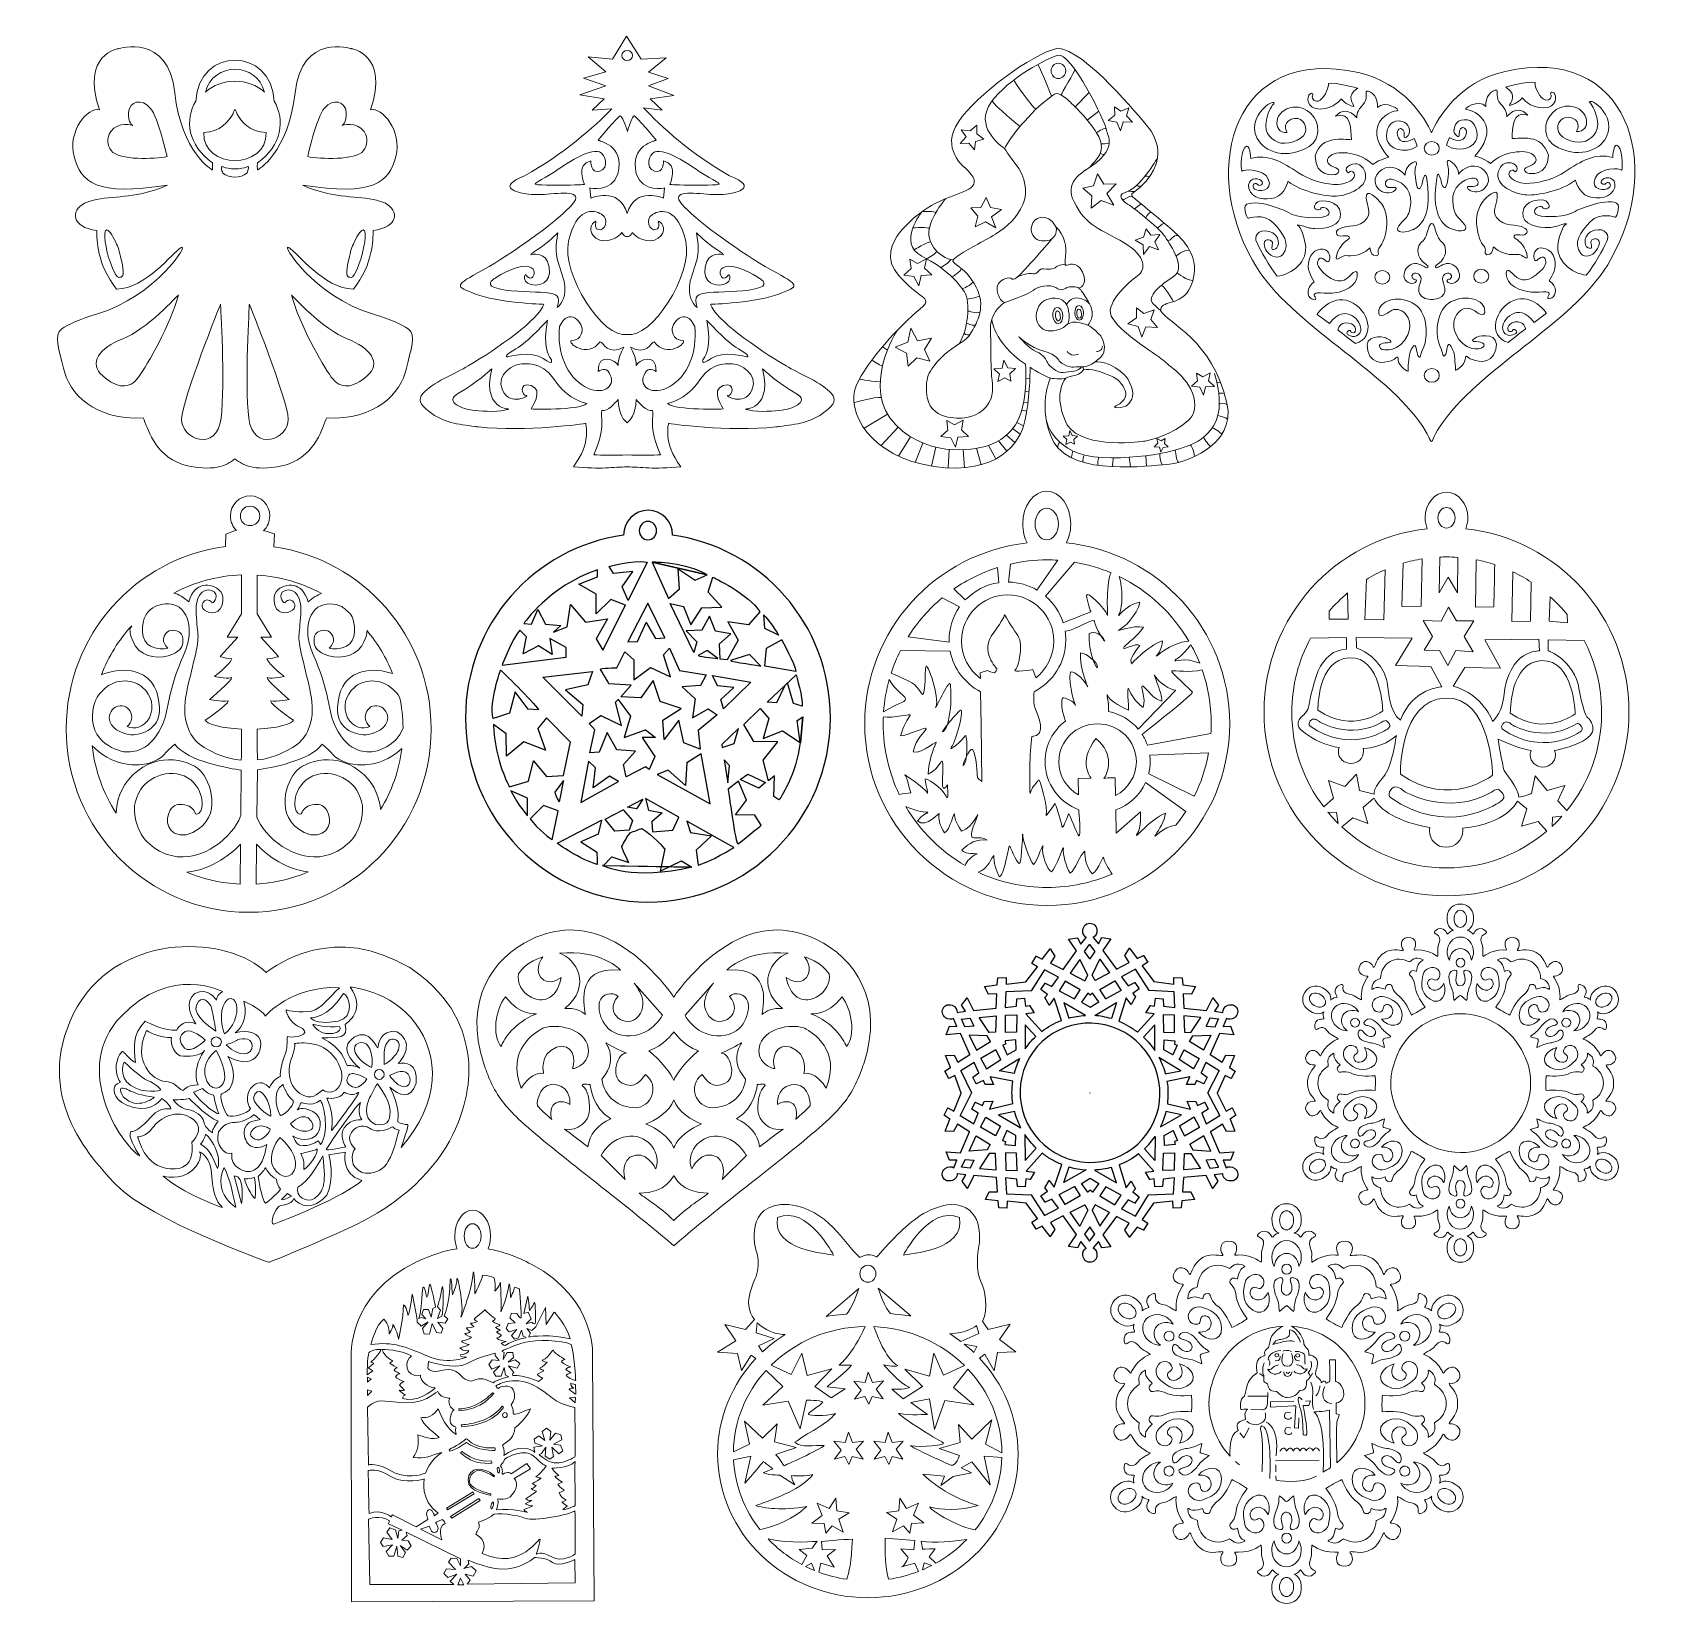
# Model space of a CAD drawing. Header units: millimetres. Extents: x -107 to 108, y -104 to 103.
import ezdxf

# ---------------------------------------------------------------- set-up
doc = ezdxf.new("R2010")
doc.units = ezdxf.units.MM
doc.header["$MEASUREMENT"] = 0
doc.layers.add('layer 1', color=7, linetype='Continuous')

msp = doc.modelspace()

# ---------------------------------------------------------------- linework, layer by layer
at = {"layer": 'layer 1', "color": 62, "lineweight": 9}
msp.add_ellipse((27.8551, 98.4284), major_axis=(0, 1.0058), ratio=0.95555776, dxfattribs=at)
at = {"layer": 'layer 1', "color": 52, "lineweight": 9}
for centre in [(56.6024, -70.6419), (59.3401, -70.6614)]:
    msp.add_ellipse(centre, major_axis=(0.2651, 0), ratio=0.82195398, dxfattribs=at)
at = {"layer": 'layer 1', "color": 233, "lineweight": 9}
for points, knots in [([(-85.6621, 94.4556), (-87.1371, 91.9687), (-86.7101, 88.6769), (-83.4616, 86.3086), (-83.4616, 86.3086), (-83.4084, 85.6109), (-83.4803, 85.3813), (-83.4803, 85.3813), (-83.4803, 85.3813), (-83.4803, 85.3813), (-87.5479, 87.6504), (-88.419, 95.5569), (-88.419, 95.5569), (-89.2898, 103.4635), (-95.8022, 101.3603), (-95.8022, 101.3603), (-95.8022, 101.3603), (-95.8022, 101.3603), (-100.831, 100.6415), (-98.3327, 93.2788), (-98.3327, 93.2788), (-99.8539, 93.7319), (-102.546, 90.5341), (-101.6756, 87.1497), (-101.6756, 87.1497), (-100.805, 83.7654), (-98.7498, 81.9004), (-89.3905, 83.3837), (-89.3905, 83.3837), (-89.8844, 83.1267), (-91.0454, 82.7399), (-92.3779, 82.3736), (-92.3779, 82.3736), (-95.0885, 81.6283), (-98.468, 81.9491), (-100.3037, 80.9951), (-100.3037, 80.9951), (-102.1393, 80.0409), (-102.0858, 77.8617), (-98.6778, 77.4175), (-98.6778, 77.4175), (-98.6833, 76.204), (-98.6802, 72.9681), (-96.0911, 69.6908), (-96.0911, 69.6908), (-92.159, 69.8147), (-88.7353, 74.4753), (-87.591, 75.1839), (-87.591, 75.1839), (-86.4471, 75.8922), (-90.8125, 68.7656), (-98.7424, 66.3841), (-98.7424, 66.3841), (-101.0966, 65.6772), (-102.4775, 65.0303), (-103.2941, 64.4624), (-103.2941, 64.4624), (-104.4263, 63.6745), (-103.6076, 61.6781), (-103.0728, 59.2955), (-103.0728, 59.2955), (-102.3119, 55.907), (-99.0189, 52.4373), (-92.5801, 52.7357), (-92.5801, 52.7357), (-91.9818, 51.5467), (-91.2882, 48.0082), (-87.42, 46.6214), (-87.42, 46.6214), (-83.3522, 45.5509), (-81.635, 46.4771), (-80.5054, 47.3423), (-80.5054, 47.3423), (-79.3756, 46.4771), (-77.6586, 45.5509), (-73.5908, 46.6214), (-73.5908, 46.6214), (-69.7226, 48.0082), (-69.029, 51.5467), (-68.4307, 52.7357), (-68.4307, 52.7357), (-61.992, 52.4373), (-58.699, 55.907), (-57.938, 59.2955), (-57.938, 59.2955), (-57.4032, 61.6781), (-56.5845, 63.6745), (-57.7168, 64.4624), (-57.7168, 64.4624), (-58.5334, 65.0303), (-59.9143, 65.6772), (-62.2684, 66.3841), (-62.2684, 66.3841), (-70.1983, 68.7656), (-74.5638, 75.8922), (-73.4198, 75.1839), (-73.4198, 75.1839), (-72.2757, 74.4753), (-68.852, 69.8147), (-64.9198, 69.6908), (-64.9198, 69.6908), (-62.3306, 72.9681), (-62.3277, 76.204), (-62.333, 77.4175), (-62.333, 77.4175), (-58.925, 77.8617), (-58.8716, 80.0409), (-60.7072, 80.9951), (-60.7072, 80.9951), (-62.5429, 81.9491), (-65.9224, 81.6283), (-68.633, 82.3736), (-68.633, 82.3736), (-69.9654, 82.7399), (-71.1265, 83.1267), (-71.6204, 83.3837), (-71.6204, 83.3837), (-62.261, 81.9004), (-60.2059, 83.7654), (-59.3354, 87.1497), (-59.3354, 87.1497), (-58.4648, 90.5341), (-61.157, 93.7319), (-62.6782, 93.2788), (-62.6782, 93.2788), (-60.1799, 100.6415), (-65.2086, 101.3603), (-65.2086, 101.3603), (-65.2086, 101.3603), (-65.2086, 101.3603), (-71.721, 103.4635), (-72.5919, 95.5569), (-72.5919, 95.5569), (-73.463, 87.6504), (-77.5306, 85.3813), (-77.5306, 85.3813), (-77.5306, 85.3813), (-77.5306, 85.3813), (-77.6024, 85.6109), (-77.5492, 86.3086), (-77.5492, 86.3086), (-74.3008, 88.6769), (-73.8737, 91.9687), (-75.3488, 94.4556), (-75.3488, 94.4556), (-75.6649, 101.6347), (-85.3459, 101.6342), (-85.6621, 94.4556)], [0, 0, 0, 0, 0.02631579, 0.02631579, 0.02631579, 0.02631579, 0.05263158, 0.05263158, 0.05263158, 0.05263158, 0.07894737, 0.07894737, 0.07894737, 0.07894737, 0.10526316, 0.10526316, 0.10526316, 0.10526316, 0.13157895, 0.13157895, 0.13157895, 0.13157895, 0.15789474, 0.15789474, 0.15789474, 0.15789474, 0.18421053, 0.18421053, 0.18421053, 0.18421053, 0.21052632, 0.21052632, 0.21052632, 0.21052632, 0.23684211, 0.23684211, 0.23684211, 0.23684211, 0.26315789, 0.26315789, 0.26315789, 0.26315789, 0.28947368, 0.28947368, 0.28947368, 0.28947368, 0.31578947, 0.31578947, 0.31578947, 0.31578947, 0.34210526, 0.34210526, 0.34210526, 0.34210526, 0.36842105, 0.36842105, 0.36842105, 0.36842105, 0.39473684, 0.39473684, 0.39473684, 0.39473684, 0.42105263, 0.42105263, 0.42105263, 0.42105263, 0.44736842, 0.44736842, 0.44736842, 0.44736842, 0.47368421, 0.47368421, 0.47368421, 0.47368421, 0.5, 0.5, 0.5, 0.5, 0.52631579, 0.52631579, 0.52631579, 0.52631579, 0.55263158, 0.55263158, 0.55263158, 0.55263158, 0.57894737, 0.57894737, 0.57894737, 0.57894737, 0.60526316, 0.60526316, 0.60526316, 0.60526316, 0.63157895, 0.63157895, 0.63157895, 0.63157895, 0.65789474, 0.65789474, 0.65789474, 0.65789474, 0.68421053, 0.68421053, 0.68421053, 0.68421053, 0.71052632, 0.71052632, 0.71052632, 0.71052632, 0.73684211, 0.73684211, 0.73684211, 0.73684211, 0.76315789, 0.76315789, 0.76315789, 0.76315789, 0.78947368, 0.78947368, 0.78947368, 0.78947368, 0.81578947, 0.81578947, 0.81578947, 0.81578947, 0.84210526, 0.84210526, 0.84210526, 0.84210526, 0.86842105, 0.86842105, 0.86842105, 0.86842105, 0.89473684, 0.89473684, 0.89473684, 0.89473684, 0.92105263, 0.92105263, 0.92105263, 0.92105263, 0.94736842, 0.94736842, 0.94736842, 0.94736842, 1, 1, 1, 1]), ([(-76.6381, 95.6214), (-77.5641, 99.642), (-83.4467, 99.6418), (-84.3727, 95.6214), (-84.3727, 95.6214), (-82.4508, 97.532), (-78.5601, 97.5315), (-76.6381, 95.6214)], [0, 0, 0, 0, 0.33333333, 0.33333333, 0.33333333, 0.33333333, 1, 1, 1, 1]), ([(-89.4375, 87.1431), (-89.4375, 87.1431), (-90.5507, 92.2256), (-91.658, 93.5398), (-91.658, 93.5398), (-92.7653, 94.8539), (-94.401, 94.4329), (-94.5052, 92.9965), (-94.5052, 92.9965), (-94.6096, 91.5602), (-93.9561, 91.2586), (-93.9561, 91.2586), (-93.9561, 91.2586), (-93.9561, 91.2586), (-95.8593, 91.8546), (-96.8545, 90.426), (-96.8545, 90.426), (-97.4454, 89.5778), (-97.3112, 88.6016), (-96.7952, 87.9411), (-96.7952, 87.9411), (-95.7288, 86.5755), (-91.0466, 86.8505), (-89.4375, 87.1431)], [0, 0, 0, 0, 0.14285714, 0.14285714, 0.14285714, 0.14285714, 0.28571429, 0.28571429, 0.28571429, 0.28571429, 0.42857143, 0.42857143, 0.42857143, 0.42857143, 0.57142857, 0.57142857, 0.57142857, 0.57142857, 0.71428571, 0.71428571, 0.71428571, 0.71428571, 1, 1, 1, 1]), ([(-70.9343, 87.1431), (-70.9343, 87.1431), (-69.8212, 92.2256), (-68.7138, 93.5398), (-68.7138, 93.5398), (-67.6065, 94.8539), (-65.9708, 94.4329), (-65.8666, 92.9965), (-65.8666, 92.9965), (-65.7623, 91.5602), (-66.4158, 91.2586), (-66.4158, 91.2586), (-66.4158, 91.2586), (-66.4158, 91.2586), (-64.5125, 91.8546), (-63.5173, 90.426), (-63.5173, 90.426), (-62.9265, 89.5778), (-63.0606, 88.6016), (-63.5766, 87.9411), (-63.5766, 87.9411), (-64.6431, 86.5755), (-69.3251, 86.8505), (-70.9343, 87.1431)], [0, 0, 0, 0, 0.14285714, 0.14285714, 0.14285714, 0.14285714, 0.28571429, 0.28571429, 0.28571429, 0.28571429, 0.42857143, 0.42857143, 0.42857143, 0.42857143, 0.57142857, 0.57142857, 0.57142857, 0.57142857, 0.71428571, 0.71428571, 0.71428571, 0.71428571, 1, 1, 1, 1]), ([(-80.2317, 92.7449), (-79.7252, 91.8587), (-78.5458, 90.3419), (-76.3973, 90.3066), (-76.3973, 90.3066), (-76.2778, 85.4006), (-84.7331, 85.4003), (-84.6137, 90.3066), (-84.6137, 90.3066), (-82.465, 90.3419), (-81.2857, 91.8587), (-80.7792, 92.7449), (-80.7792, 92.7449), (-80.4873, 93.5377), (-80.4904, 93.4463), (-80.2317, 92.7449)], [0, 0, 0, 0, 0.2, 0.2, 0.2, 0.2, 0.4, 0.4, 0.4, 0.4, 0.6, 0.6, 0.6, 0.6, 1, 1, 1, 1]), ([(-78.9588, 85.7824), (-78.4461, 86.0579), (-78.922, 84.9558), (-78.922, 84.9558), (-78.922, 84.9558), (-79.7937, 84.2568), (-81.2173, 84.2566), (-82.0888, 84.9558), (-82.0888, 84.9558), (-82.0888, 84.9558), (-82.5648, 86.0579), (-82.052, 85.7824), (-82.052, 85.7824), (-81.4459, 85.4568), (-79.5647, 85.4566), (-78.9588, 85.7824)], [0, 0, 0, 0, 0.2, 0.2, 0.2, 0.2, 0.4, 0.4, 0.4, 0.4, 0.6, 0.6, 0.6, 0.6, 1, 1, 1, 1]), ([(-96.0875, 75.6338), (-96.4777, 76.4887), (-96.9797, 77.4188), (-97.3589, 77.4869), (-97.3589, 77.4869), (-98.0729, 77.6154), (-97.2859, 74.3642), (-97.1759, 73.9968), (-97.1759, 73.9968), (-97.0659, 73.6293), (-96.2602, 71.1864), (-95.7842, 71.2415), (-95.7842, 71.2415), (-95.3752, 71.2886), (-94.9907, 71.2572), (-95.3687, 73.0982), (-95.3687, 73.0982), (-95.6629, 74.5304), (-95.7838, 74.9687), (-96.0875, 75.6338)], [0, 0, 0, 0, 0.16666667, 0.16666667, 0.16666667, 0.16666667, 0.33333333, 0.33333333, 0.33333333, 0.33333333, 0.5, 0.5, 0.5, 0.5, 0.66666667, 0.66666667, 0.66666667, 0.66666667, 1, 1, 1, 1]), ([(-64.9234, 75.6338), (-64.5331, 76.4887), (-64.0312, 77.4188), (-63.6519, 77.4869), (-63.6519, 77.4869), (-62.9379, 77.6154), (-63.725, 74.3642), (-63.835, 73.9968), (-63.835, 73.9968), (-63.945, 73.6293), (-64.7507, 71.1864), (-65.2267, 71.2415), (-65.2267, 71.2415), (-65.6357, 71.2886), (-66.0201, 71.2572), (-65.6421, 73.0982), (-65.6421, 73.0982), (-65.348, 74.5304), (-65.2271, 74.9687), (-64.9234, 75.6338)], [0, 0, 0, 0, 0.16666667, 0.16666667, 0.16666667, 0.16666667, 0.33333333, 0.33333333, 0.33333333, 0.33333333, 0.5, 0.5, 0.5, 0.5, 0.66666667, 0.66666667, 0.66666667, 0.66666667, 1, 1, 1, 1]), ([(-87.947, 68.9268), (-87.947, 68.9268), (-92.1951, 64.2979), (-95.2714, 63.159), (-95.2714, 63.159), (-98.3477, 62.0199), (-99.8125, 59.9258), (-97.9083, 58.2727), (-97.9083, 58.2727), (-96.0039, 56.6195), (-94.3926, 56.4356), (-93.184, 58.1257), (-93.184, 58.1257), (-91.9754, 59.8158), (-88.9723, 65.0692), (-87.947, 68.9268)], [0, 0, 0, 0, 0.2, 0.2, 0.2, 0.2, 0.4, 0.4, 0.4, 0.4, 0.6, 0.6, 0.6, 0.6, 1, 1, 1, 1]), ([(-73.0639, 68.9268), (-73.0639, 68.9268), (-68.8158, 64.2979), (-65.7394, 63.159), (-65.7394, 63.159), (-62.6631, 62.0199), (-61.1983, 59.9258), (-63.1026, 58.2727), (-63.1026, 58.2727), (-65.0069, 56.6195), (-66.6183, 56.4356), (-67.8269, 58.1257), (-67.8269, 58.1257), (-69.0355, 59.8158), (-72.0386, 65.0692), (-73.0639, 68.9268)], [0, 0, 0, 0, 0.2, 0.2, 0.2, 0.2, 0.4, 0.4, 0.4, 0.4, 0.6, 0.6, 0.6, 0.6, 1, 1, 1, 1]), ([(-82.4046, 67.6977), (-82.4046, 67.6977), (-87.447, 55.2011), (-87.5202, 52.5702), (-87.5202, 52.5702), (-87.5933, 49.9393), (-82.8874, 48.112), (-82.3315, 52.7164), (-82.3315, 52.7164), (-81.7756, 57.3208), (-82.4046, 67.6977), (-82.4046, 67.6977)], [0, 0, 0, 0, 0.25, 0.25, 0.25, 0.25, 0.5, 0.5, 0.5, 0.5, 1, 1, 1, 1]), ([(-78.6062, 67.6977), (-78.6062, 67.6977), (-73.5638, 55.2011), (-73.4907, 52.5702), (-73.4907, 52.5702), (-73.4176, 49.9393), (-78.1234, 48.112), (-78.6793, 52.7164), (-78.6793, 52.7164), (-79.2353, 57.3208), (-78.6062, 67.6977), (-78.6062, 67.6977)], [0, 0, 0, 0, 0.25, 0.25, 0.25, 0.25, 0.5, 0.5, 0.5, 0.5, 1, 1, 1, 1])]:
    msp.add_open_spline(points, degree=3, knots=knots, dxfattribs=at)
at = {"layer": 'layer 1', "color": 242, "lineweight": 9}
for points, knots in [([(-35.9482, 46.3189), (-32.3501, 45.9299), (-30.6908, 46.295), (-28.8904, 46.295), (-28.8904, 46.295), (-27.09, 46.295), (-25.4371, 45.9299), (-21.8389, 46.3189), (-21.8389, 46.3189), (-24.2186, 49.4832), (-23.4352, 52.0063), (-23.4352, 52.0063), (-23.4352, 52.0063), (-23.4352, 52.0063), (-15.6041, 50.8633), (-9.315, 51.5642), (-9.315, 51.5642), (-9.164, 51.5809), (-9.0137, 51.599), (-8.8648, 51.6179), (-8.8648, 51.6179), (-6.6174, 51.904), (-4.67, 52.1212), (-2.8281, 53.5665), (-2.8281, 53.5665), (-1.5623, 54.5599), (-1.3703, 55.1775), (-1.9966, 55.9392), (-1.9966, 55.9392), (-3.1307, 57.3185), (-6.3923, 58.6638), (-7.9556, 59.5824), (-7.9556, 59.5824), (-11.8646, 61.8795), (-17.367, 65.7685), (-17.9072, 67.6953), (-17.9072, 67.6953), (-17.9072, 67.6953), (-11.7086, 67.9258), (-8.9394, 69.0422), (-8.9394, 69.0422), (-6.1705, 70.1589), (-6.0537, 70.0763), (-9.965, 72.2455), (-9.965, 72.2455), (-13.8762, 74.4146), (-19.2878, 78.3707), (-21.3346, 80.4899), (-21.3346, 80.4899), (-23.5208, 82.6491), (-20.7926, 82.4026), (-18.3686, 82.1873), (-18.3686, 82.1873), (-17.4991, 82.11), (-16.4313, 82.1096), (-15.5559, 82.2417), (-15.5559, 82.2417), (-14.6005, 82.3858), (-11.4789, 83.0118), (-15.4043, 84.6241), (-15.4043, 84.6241), (-20.3373, 87.3404), (-24.5985, 91.2622), (-26.7383, 93.56), (-26.7383, 93.56), (-26.7383, 93.56), (-24.2861, 93.2717), (-24.2861, 93.2717), (-24.2861, 93.2717), (-24.2861, 93.2717), (-25.8742, 94.7434), (-25.8742, 94.7434), (-25.8742, 94.7434), (-25.8742, 94.7434), (-22.7432, 95.1691), (-22.7432, 95.1691), (-22.7432, 95.1691), (-22.7432, 95.1691), (-26.1061, 96.4565), (-26.1061, 96.4565), (-26.1061, 96.4565), (-26.1061, 96.4565), (-23.485, 97.4148), (-23.485, 97.4148), (-23.485, 97.4148), (-23.485, 97.4148), (-26.0837, 98.2763), (-26.0837, 98.2763), (-26.0837, 98.2763), (-26.0837, 98.2763), (-23.775, 100.1617), (-23.775, 100.1617), (-23.775, 100.1617), (-23.775, 100.1617), (-27.066, 99.9797), (-27.066, 99.9797), (-27.066, 99.9797), (-27.066, 99.9797), (-28.9697, 102.981), (-28.9697, 102.981), (-28.9697, 102.981), (-28.9697, 102.981), (-30.8206, 99.9797), (-30.8206, 99.9797), (-30.8206, 99.9797), (-30.8206, 99.9797), (-34.0463, 100.28), (-34.0463, 100.28), (-34.0463, 100.28), (-34.0463, 100.28), (-31.6834, 98.2962), (-31.6834, 98.2962), (-31.6834, 98.2962), (-31.6834, 98.2962), (-34.6203, 97.4748), (-34.6203, 97.4748), (-34.6203, 97.4748), (-34.6203, 97.4748), (-31.6812, 96.4565), (-31.6812, 96.4565), (-31.6812, 96.4565), (-31.6812, 96.4565), (-35.1108, 95.2759), (-35.1108, 95.2759), (-35.1108, 95.2759), (-35.1108, 95.2759), (-31.913, 94.7434), (-31.913, 94.7434), (-31.913, 94.7434), (-31.913, 94.7434), (-33.5011, 93.2717), (-33.5011, 93.2717), (-33.5011, 93.2717), (-33.5011, 93.2717), (-30.9291, 93.4261), (-30.9291, 93.4261), (-30.9291, 93.4261), (-33.0689, 91.1281), (-37.4499, 87.3404), (-42.3829, 84.6241), (-42.3829, 84.6241), (-46.3083, 83.0118), (-43.1866, 82.3858), (-42.2313, 82.2417), (-42.2313, 82.2417), (-41.3558, 82.1096), (-40.2881, 82.11), (-39.4187, 82.1873), (-39.4187, 82.1873), (-36.9945, 82.4026), (-34.2664, 82.6491), (-36.4525, 80.4899), (-36.4525, 80.4899), (-38.4994, 78.3707), (-43.9109, 74.4146), (-47.8223, 72.2455), (-47.8223, 72.2455), (-51.7336, 70.0763), (-51.6167, 70.1589), (-48.8476, 69.0422), (-48.8476, 69.0422), (-46.0786, 67.9258), (-39.8799, 67.6953), (-39.8799, 67.6953), (-39.8799, 67.6953), (-40.4202, 65.7685), (-45.9227, 61.8795), (-49.8315, 59.5824), (-49.8315, 59.5824), (-51.395, 58.6638), (-54.6565, 57.3185), (-55.7906, 55.9392), (-55.7906, 55.9392), (-56.4169, 55.1775), (-56.2248, 54.5599), (-54.959, 53.5665), (-54.959, 53.5665), (-53.1171, 52.1212), (-51.1699, 51.904), (-48.9224, 51.6179), (-48.9224, 51.6179), (-48.7735, 51.599), (-48.6232, 51.5809), (-48.4722, 51.5642), (-48.4722, 51.5642), (-42.1831, 50.8633), (-34.352, 52.0063), (-34.352, 52.0063), (-34.352, 52.0063), (-34.352, 52.0063), (-33.5687, 49.4832), (-35.9482, 46.3189)], [0, 0, 0, 0, 0.02040816, 0.02040816, 0.02040816, 0.02040816, 0.04081633, 0.04081633, 0.04081633, 0.04081633, 0.06122449, 0.06122449, 0.06122449, 0.06122449, 0.08163265, 0.08163265, 0.08163265, 0.08163265, 0.10204082, 0.10204082, 0.10204082, 0.10204082, 0.12244898, 0.12244898, 0.12244898, 0.12244898, 0.14285714, 0.14285714, 0.14285714, 0.14285714, 0.16326531, 0.16326531, 0.16326531, 0.16326531, 0.18367347, 0.18367347, 0.18367347, 0.18367347, 0.20408163, 0.20408163, 0.20408163, 0.20408163, 0.2244898, 0.2244898, 0.2244898, 0.2244898, 0.24489796, 0.24489796, 0.24489796, 0.24489796, 0.26530612, 0.26530612, 0.26530612, 0.26530612, 0.28571429, 0.28571429, 0.28571429, 0.28571429, 0.30612245, 0.30612245, 0.30612245, 0.30612245, 0.32653061, 0.32653061, 0.32653061, 0.32653061, 0.34693878, 0.34693878, 0.34693878, 0.34693878, 0.36734694, 0.36734694, 0.36734694, 0.36734694, 0.3877551, 0.3877551, 0.3877551, 0.3877551, 0.40816327, 0.40816327, 0.40816327, 0.40816327, 0.42857143, 0.42857143, 0.42857143, 0.42857143, 0.44897959, 0.44897959, 0.44897959, 0.44897959, 0.46938776, 0.46938776, 0.46938776, 0.46938776, 0.48979592, 0.48979592, 0.48979592, 0.48979592, 0.51020408, 0.51020408, 0.51020408, 0.51020408, 0.53061224, 0.53061224, 0.53061224, 0.53061224, 0.55102041, 0.55102041, 0.55102041, 0.55102041, 0.57142857, 0.57142857, 0.57142857, 0.57142857, 0.59183673, 0.59183673, 0.59183673, 0.59183673, 0.6122449, 0.6122449, 0.6122449, 0.6122449, 0.63265306, 0.63265306, 0.63265306, 0.63265306, 0.65306122, 0.65306122, 0.65306122, 0.65306122, 0.67346939, 0.67346939, 0.67346939, 0.67346939, 0.69387755, 0.69387755, 0.69387755, 0.69387755, 0.71428571, 0.71428571, 0.71428571, 0.71428571, 0.73469388, 0.73469388, 0.73469388, 0.73469388, 0.75510204, 0.75510204, 0.75510204, 0.75510204, 0.7755102, 0.7755102, 0.7755102, 0.7755102, 0.79591837, 0.79591837, 0.79591837, 0.79591837, 0.81632653, 0.81632653, 0.81632653, 0.81632653, 0.83673469, 0.83673469, 0.83673469, 0.83673469, 0.85714286, 0.85714286, 0.85714286, 0.85714286, 0.87755102, 0.87755102, 0.87755102, 0.87755102, 0.89795918, 0.89795918, 0.89795918, 0.89795918, 0.91836735, 0.91836735, 0.91836735, 0.91836735, 0.93877551, 0.93877551, 0.93877551, 0.93877551, 0.95918367, 0.95918367, 0.95918367, 0.95918367, 1, 1, 1, 1]), ([(-28.8935, 101.1171), (-28.5074, 101.1171), (-28.1945, 100.8173), (-28.1945, 100.4477), (-28.1945, 100.4477), (-28.1945, 100.0781), (-28.5074, 99.7785), (-28.8935, 99.7785), (-28.8935, 99.7785), (-29.2796, 99.7785), (-29.5926, 100.0781), (-29.5926, 100.4477), (-29.5926, 100.4477), (-29.5926, 100.8173), (-29.2796, 101.1171), (-28.8935, 101.1171)], [0, 0, 0, 0, 0.2, 0.2, 0.2, 0.2, 0.4, 0.4, 0.4, 0.4, 0.6, 0.6, 0.6, 0.6, 1, 1, 1, 1]), ([(-27.9798, 92.5153), (-27.7424, 92.4689), (-25.0795, 89.4041), (-25.0822, 89.3044), (-25.0822, 89.3044), (-25.0848, 89.2047), (-28.6154, 88.7437), (-27.6873, 84.8683), (-27.6873, 84.8683), (-26.8029, 82.3309), (-23.966, 83.0217), (-23.966, 83.0217), (-23.966, 83.0217), (-23.966, 83.0217), (-24.1212, 81.6762), (-24.1212, 81.6762), (-24.1212, 81.6762), (-24.1212, 81.6762), (-27.8067, 83.3095), (-28.8968, 79.6519), (-28.8968, 79.6519), (-29.9868, 83.3095), (-33.666, 81.6762), (-33.666, 81.6762), (-33.666, 81.6762), (-33.666, 81.6762), (-33.8211, 83.0217), (-33.8211, 83.0217), (-33.8211, 83.0217), (-33.8211, 83.0217), (-30.9843, 82.3309), (-30.0998, 84.8683), (-30.0998, 84.8683), (-29.1717, 88.7437), (-32.7023, 89.2047), (-32.705, 89.3044), (-32.705, 89.3044), (-32.7077, 89.4041), (-30.0448, 92.4689), (-29.8073, 92.5153), (-29.8073, 92.5153), (-29.6442, 92.547), (-29.0351, 91.2004), (-28.8527, 90.4519), (-28.8527, 90.4519), (-28.7868, 90.8044), (-28.1428, 92.547), (-27.9798, 92.5153)], [0, 0, 0, 0, 0.07692308, 0.07692308, 0.07692308, 0.07692308, 0.15384615, 0.15384615, 0.15384615, 0.15384615, 0.23076923, 0.23076923, 0.23076923, 0.23076923, 0.30769231, 0.30769231, 0.30769231, 0.30769231, 0.38461538, 0.38461538, 0.38461538, 0.38461538, 0.46153846, 0.46153846, 0.46153846, 0.46153846, 0.53846154, 0.53846154, 0.53846154, 0.53846154, 0.61538462, 0.61538462, 0.61538462, 0.61538462, 0.69230769, 0.69230769, 0.69230769, 0.69230769, 0.76923077, 0.76923077, 0.76923077, 0.76923077, 0.84615385, 0.84615385, 0.84615385, 0.84615385, 1, 1, 1, 1]), ([(-33.6659, 86.5646), (-33.6659, 86.5646), (-33.7594, 84.8658), (-32.4765, 85.2396), (-32.4765, 85.2396), (-31.1935, 85.6133), (-31.7608, 87.474), (-32.5445, 87.7721), (-32.5445, 87.7721), (-33.1495, 87.9911), (-34.4799, 87.7025), (-36.6528, 86.3298), (-36.6528, 86.3298), (-37.8481, 85.5749), (-38.8944, 84.782), (-40.1486, 84.123), (-40.1486, 84.123), (-41.653, 83.3327), (-40.8247, 83.4898), (-40.1061, 83.4182), (-40.1061, 83.4182), (-38.4864, 83.3136), (-36.7912, 83.3907), (-35.155, 83.4268), (-35.155, 83.4268), (-34.9385, 83.4314), (-34.727, 83.4714), (-34.5183, 83.4885), (-34.5183, 83.4885), (-34.5183, 83.4885), (-35.7236, 86.1501), (-33.6659, 86.5646)], [0, 0, 0, 0, 0.11111111, 0.11111111, 0.11111111, 0.11111111, 0.22222222, 0.22222222, 0.22222222, 0.22222222, 0.33333333, 0.33333333, 0.33333333, 0.33333333, 0.44444444, 0.44444444, 0.44444444, 0.44444444, 0.55555556, 0.55555556, 0.55555556, 0.55555556, 0.66666667, 0.66666667, 0.66666667, 0.66666667, 0.77777778, 0.77777778, 0.77777778, 0.77777778, 1, 1, 1, 1]), ([(-24.1213, 86.5646), (-24.1213, 86.5646), (-24.0276, 84.8658), (-25.3107, 85.2396), (-25.3107, 85.2396), (-26.5936, 85.6133), (-26.0264, 87.474), (-25.2427, 87.7721), (-25.2427, 87.7721), (-24.6377, 87.9911), (-23.3073, 87.7025), (-21.1345, 86.3298), (-21.1345, 86.3298), (-19.939, 85.5749), (-18.8929, 84.782), (-17.6386, 84.123), (-17.6386, 84.123), (-16.1342, 83.3327), (-16.9625, 83.4898), (-17.6811, 83.4182), (-17.6811, 83.4182), (-19.3008, 83.3136), (-20.9959, 83.3907), (-22.6321, 83.4268), (-22.6321, 83.4268), (-22.8486, 83.4314), (-23.0601, 83.4714), (-23.2689, 83.4885), (-23.2689, 83.4885), (-23.2689, 83.4885), (-22.0636, 86.1501), (-24.1213, 86.5646)], [0, 0, 0, 0, 0.11111111, 0.11111111, 0.11111111, 0.11111111, 0.22222222, 0.22222222, 0.22222222, 0.22222222, 0.33333333, 0.33333333, 0.33333333, 0.33333333, 0.44444444, 0.44444444, 0.44444444, 0.44444444, 0.55555556, 0.55555556, 0.55555556, 0.55555556, 0.66666667, 0.66666667, 0.66666667, 0.66666667, 0.77777778, 0.77777778, 0.77777778, 0.77777778, 1, 1, 1, 1]), ([(-28.8904, 76.6072), (-28.6519, 76.5857), (-28.4025, 76.7087), (-28.2132, 77.1557), (-28.2132, 77.1557), (-27.9103, 76.557), (-26.0502, 75.4811), (-24.7916, 76.4251), (-24.7916, 76.4251), (-23.5327, 77.369), (-24.2828, 78.3272), (-24.6735, 78.597), (-24.6735, 78.597), (-25.0641, 78.867), (-24.2978, 77.7686), (-25.1199, 77.5314), (-25.1199, 77.5314), (-25.9418, 77.2941), (-26.5948, 78.908), (-25.523, 79.5579), (-25.523, 79.5579), (-24.4512, 80.2076), (-22.1855, 80.4195), (-21.1821, 76.0088), (-21.1821, 76.0088), (-20.1786, 71.5983), (-25.7846, 63.0455), (-28.8968, 63.7325), (-28.8968, 63.7325), (-32.0091, 63.0455), (-37.5979, 71.645), (-36.6051, 76.0088), (-36.6051, 76.0088), (-35.591, 80.4663), (-33.3361, 80.2076), (-32.2641, 79.5579), (-32.2641, 79.5579), (-31.1924, 78.908), (-31.8453, 77.2941), (-32.6673, 77.5314), (-32.6673, 77.5314), (-33.4893, 77.7686), (-32.723, 78.867), (-33.1137, 78.597), (-33.1137, 78.597), (-33.5044, 78.3272), (-34.2544, 77.369), (-32.9957, 76.4251), (-32.9957, 76.4251), (-31.737, 75.4811), (-29.8768, 76.557), (-29.5738, 77.1557), (-29.5738, 77.1557), (-29.3846, 76.7087), (-29.1287, 76.5857), (-28.8904, 76.6072)], [0, 0, 0, 0, 0.06666667, 0.06666667, 0.06666667, 0.06666667, 0.13333333, 0.13333333, 0.13333333, 0.13333333, 0.2, 0.2, 0.2, 0.2, 0.26666667, 0.26666667, 0.26666667, 0.26666667, 0.33333333, 0.33333333, 0.33333333, 0.33333333, 0.4, 0.4, 0.4, 0.4, 0.46666667, 0.46666667, 0.46666667, 0.46666667, 0.53333333, 0.53333333, 0.53333333, 0.53333333, 0.6, 0.6, 0.6, 0.6, 0.66666667, 0.66666667, 0.66666667, 0.66666667, 0.73333333, 0.73333333, 0.73333333, 0.73333333, 0.8, 0.8, 0.8, 0.8, 0.86666667, 0.86666667, 0.86666667, 0.86666667, 1, 1, 1, 1]), ([(-38.027, 77.1082), (-38.027, 77.1082), (-39.3438, 75.7755), (-40.4587, 75.0672), (-40.4587, 75.0672), (-41.5737, 74.3588), (-41.55, 74.2198), (-41.55, 74.2198), (-41.55, 74.2198), (-41.55, 74.2198), (-39.5374, 74.8326), (-39.1594, 72.6076), (-39.1594, 72.6076), (-38.7813, 70.3828), (-40.6439, 70.1132), (-41.3043, 70.2552), (-41.3043, 70.2552), (-41.9646, 70.3971), (-42.5491, 70.6806), (-42.3894, 71.4034), (-42.3894, 71.4034), (-42.3046, 71.7873), (-42.2172, 71.5099), (-42.0079, 71.307), (-42.0079, 71.307), (-41.4402, 70.7565), (-41.0108, 71.593), (-41.1655, 72.1449), (-41.1655, 72.1449), (-41.2408, 72.414), (-41.5715, 72.6197), (-42.166, 72.7066), (-42.166, 72.7066), (-43.7224, 72.8842), (-46.4377, 71.0352), (-46.4377, 71.0352), (-46.4377, 71.0352), (-46.4377, 71.0352), (-47.8658, 70.1388), (-45.7259, 69.7173), (-45.7259, 69.7173), (-43.5862, 69.2959), (-41.2608, 69.3782), (-39.6459, 69.242), (-39.6459, 69.242), (-38.031, 69.1058), (-37.6651, 68.8162), (-38.1009, 67.268), (-38.1009, 67.268), (-37.4615, 67.9038), (-36.805, 68.6399), (-37.2002, 70.7646), (-37.2002, 70.7646), (-37.9542, 73.6577), (-38.5871, 73.5209), (-38.027, 77.1082)], [0, 0, 0, 0, 0.06666667, 0.06666667, 0.06666667, 0.06666667, 0.13333333, 0.13333333, 0.13333333, 0.13333333, 0.2, 0.2, 0.2, 0.2, 0.26666667, 0.26666667, 0.26666667, 0.26666667, 0.33333333, 0.33333333, 0.33333333, 0.33333333, 0.4, 0.4, 0.4, 0.4, 0.46666667, 0.46666667, 0.46666667, 0.46666667, 0.53333333, 0.53333333, 0.53333333, 0.53333333, 0.6, 0.6, 0.6, 0.6, 0.66666667, 0.66666667, 0.66666667, 0.66666667, 0.73333333, 0.73333333, 0.73333333, 0.73333333, 0.8, 0.8, 0.8, 0.8, 0.86666667, 0.86666667, 0.86666667, 0.86666667, 1, 1, 1, 1]), ([(-19.7602, 77.1082), (-19.7602, 77.1082), (-18.4432, 75.7755), (-17.3284, 75.0672), (-17.3284, 75.0672), (-16.2135, 74.3588), (-16.2371, 74.2198), (-16.2371, 74.2198), (-16.2371, 74.2198), (-16.2371, 74.2198), (-18.2499, 74.8326), (-18.6279, 72.6076), (-18.6279, 72.6076), (-19.0059, 70.3828), (-17.1431, 70.1132), (-16.4829, 70.2552), (-16.4829, 70.2552), (-15.8226, 70.3971), (-15.2381, 70.6806), (-15.3977, 71.4034), (-15.3977, 71.4034), (-15.4825, 71.7873), (-15.5699, 71.5099), (-15.7791, 71.307), (-15.7791, 71.307), (-16.347, 70.7565), (-16.7764, 71.593), (-16.6216, 72.1449), (-16.6216, 72.1449), (-16.5462, 72.414), (-16.2157, 72.6197), (-15.6212, 72.7066), (-15.6212, 72.7066), (-14.0649, 72.8842), (-11.3495, 71.0352), (-11.3495, 71.0352), (-11.3495, 71.0352), (-11.3495, 71.0352), (-9.9214, 70.1388), (-12.0613, 69.7173), (-12.0613, 69.7173), (-14.2011, 69.2959), (-16.5263, 69.3782), (-18.1413, 69.242), (-18.1413, 69.242), (-19.7561, 69.1058), (-20.1221, 68.8162), (-19.6863, 67.268), (-19.6863, 67.268), (-20.3257, 67.9038), (-20.9822, 68.6399), (-20.587, 70.7646), (-20.587, 70.7646), (-19.833, 73.6577), (-19.2, 73.5209), (-19.7602, 77.1082)], [0, 0, 0, 0, 0.06666667, 0.06666667, 0.06666667, 0.06666667, 0.13333333, 0.13333333, 0.13333333, 0.13333333, 0.2, 0.2, 0.2, 0.2, 0.26666667, 0.26666667, 0.26666667, 0.26666667, 0.33333333, 0.33333333, 0.33333333, 0.33333333, 0.4, 0.4, 0.4, 0.4, 0.46666667, 0.46666667, 0.46666667, 0.46666667, 0.53333333, 0.53333333, 0.53333333, 0.53333333, 0.6, 0.6, 0.6, 0.6, 0.66666667, 0.66666667, 0.66666667, 0.66666667, 0.73333333, 0.73333333, 0.73333333, 0.73333333, 0.8, 0.8, 0.8, 0.8, 0.86666667, 0.86666667, 0.86666667, 0.86666667, 1, 1, 1, 1]), ([(-29.3276, 62.0556), (-29.3276, 62.0556), (-30.1835, 60.5958), (-30.0589, 59.6613), (-30.0589, 59.6613), (-30.3941, 60.2909), (-32.6951, 61.5261), (-32.7227, 58.8514), (-32.7227, 58.8514), (-32.1454, 59.2061), (-31.5036, 59.3831), (-31.1185, 58.3756), (-31.1185, 58.3756), (-30.381, 56.8388), (-32.1969, 55.5727), (-34.4996, 56.8679), (-34.4996, 56.8679), (-36.8022, 58.1631), (-38.1758, 61.3578), (-37.7771, 64.7746), (-37.7771, 64.7746), (-36.6038, 67.4939), (-34.5258, 65.2487), (-34.8508, 64.0226), (-34.8508, 64.0226), (-35.1112, 63.3347), (-35.1728, 63.046), (-36.2145, 62.9483), (-36.2145, 62.9483), (-36.8947, 62.7204), (-34.1184, 60.4503), (-32.4501, 62.7699), (-32.4501, 62.7699), (-31.9713, 62.7231), (-31.4606, 60.8449), (-29.3276, 62.0556)], [0, 0, 0, 0, 0.1, 0.1, 0.1, 0.1, 0.2, 0.2, 0.2, 0.2, 0.3, 0.3, 0.3, 0.3, 0.4, 0.4, 0.4, 0.4, 0.5, 0.5, 0.5, 0.5, 0.6, 0.6, 0.6, 0.6, 0.7, 0.7, 0.7, 0.7, 0.8, 0.8, 0.8, 0.8, 1, 1, 1, 1]), ([(-28.4596, 62.0556), (-28.4596, 62.0556), (-27.6036, 60.5958), (-27.7284, 59.6613), (-27.7284, 59.6613), (-27.3932, 60.2909), (-25.0921, 61.5261), (-25.0646, 58.8514), (-25.0646, 58.8514), (-25.6418, 59.2061), (-26.2836, 59.3831), (-26.6688, 58.3756), (-26.6688, 58.3756), (-27.4062, 56.8388), (-25.5903, 55.5727), (-23.2876, 56.8679), (-23.2876, 56.8679), (-20.9851, 58.1631), (-19.6113, 61.3578), (-20.01, 64.7746), (-20.01, 64.7746), (-21.1834, 67.4939), (-23.2614, 65.2487), (-22.9364, 64.0226), (-22.9364, 64.0226), (-22.6761, 63.3347), (-22.6144, 63.046), (-21.5727, 62.9483), (-21.5727, 62.9483), (-20.8925, 62.7204), (-23.6688, 60.4503), (-25.3371, 62.7699), (-25.3371, 62.7699), (-25.8158, 62.7231), (-26.3266, 60.8449), (-28.4596, 62.0556)], [0, 0, 0, 0, 0.1, 0.1, 0.1, 0.1, 0.2, 0.2, 0.2, 0.2, 0.3, 0.3, 0.3, 0.3, 0.4, 0.4, 0.4, 0.4, 0.5, 0.5, 0.5, 0.5, 0.6, 0.6, 0.6, 0.6, 0.7, 0.7, 0.7, 0.7, 0.8, 0.8, 0.8, 0.8, 1, 1, 1, 1]), ([(-39.369, 65.5975), (-39.369, 65.5975), (-41.9963, 62.6933), (-43.5449, 61.8335), (-43.5449, 61.8335), (-45.0933, 60.9736), (-44.8096, 60.7818), (-44.6507, 60.786), (-44.6507, 60.786), (-44.4917, 60.7903), (-41.4712, 61.6496), (-39.9503, 60.5729), (-39.9503, 60.5729), (-38.4294, 59.4964), (-38.831, 60.3836), (-39.0176, 60.6579), (-39.0176, 60.6579), (-39.2039, 60.9323), (-40.0693, 62.0466), (-39.369, 65.5975)], [0, 0, 0, 0, 0.16666667, 0.16666667, 0.16666667, 0.16666667, 0.33333333, 0.33333333, 0.33333333, 0.33333333, 0.5, 0.5, 0.5, 0.5, 0.66666667, 0.66666667, 0.66666667, 0.66666667, 1, 1, 1, 1]), ([(-18.4181, 65.5975), (-18.4181, 65.5975), (-15.7908, 62.6933), (-14.2424, 61.8335), (-14.2424, 61.8335), (-12.6938, 60.9736), (-12.9775, 60.7818), (-13.1366, 60.786), (-13.1366, 60.786), (-13.2955, 60.7903), (-16.316, 61.6496), (-17.837, 60.5729), (-17.837, 60.5729), (-19.3577, 59.4964), (-18.9561, 60.3836), (-18.7696, 60.6579), (-18.7696, 60.6579), (-18.5831, 60.9323), (-17.7178, 62.0466), (-18.4181, 65.5975)], [0, 0, 0, 0, 0.16666667, 0.16666667, 0.16666667, 0.16666667, 0.33333333, 0.33333333, 0.33333333, 0.33333333, 0.5, 0.5, 0.5, 0.5, 0.66666667, 0.66666667, 0.66666667, 0.66666667, 1, 1, 1, 1]), ([(-34.2005, 54.621), (-35.3299, 53.7126), (-41.5422, 53.9248), (-41.5422, 53.9248), (-41.5422, 53.9248), (-41.5422, 53.9248), (-39.7813, 56.5065), (-41.5252, 56.9985), (-41.5252, 56.9985), (-43.2691, 57.4905), (-42.7212, 55.6095), (-42.1668, 55.7041), (-42.1668, 55.7041), (-41.6124, 55.7989), (-44.2527, 54.1115), (-45.2883, 56.3785), (-45.2883, 56.3785), (-46.3238, 58.6458), (-43.551, 59.8378), (-43.0336, 59.8317), (-43.0336, 59.8317), (-42.5163, 59.8257), (-40.0814, 60.2701), (-38.5864, 57.9357), (-38.5864, 57.9357), (-37.0913, 55.601), (-35.3641, 54.9887), (-34.2005, 54.621)], [0, 0, 0, 0, 0.125, 0.125, 0.125, 0.125, 0.25, 0.25, 0.25, 0.25, 0.375, 0.375, 0.375, 0.375, 0.5, 0.5, 0.5, 0.5, 0.625, 0.625, 0.625, 0.625, 0.75, 0.75, 0.75, 0.75, 1, 1, 1, 1]), ([(-23.5866, 54.621), (-22.4572, 53.7126), (-16.2451, 53.9248), (-16.2451, 53.9248), (-16.2451, 53.9248), (-16.2451, 53.9248), (-18.0059, 56.5065), (-16.2619, 56.9985), (-16.2619, 56.9985), (-14.518, 57.4905), (-15.0659, 55.6095), (-15.6204, 55.7041), (-15.6204, 55.7041), (-16.1748, 55.7989), (-13.5345, 54.1115), (-12.4989, 56.3785), (-12.4989, 56.3785), (-11.4633, 58.6458), (-14.2362, 59.8378), (-14.7536, 59.8317), (-14.7536, 59.8317), (-15.271, 59.8257), (-17.7058, 60.2701), (-19.2008, 57.9357), (-19.2008, 57.9357), (-20.6959, 55.601), (-22.423, 54.9887), (-23.5866, 54.621)], [0, 0, 0, 0, 0.125, 0.125, 0.125, 0.125, 0.25, 0.25, 0.25, 0.25, 0.375, 0.375, 0.375, 0.375, 0.5, 0.5, 0.5, 0.5, 0.625, 0.625, 0.625, 0.625, 0.75, 0.75, 0.75, 0.75, 1, 1, 1, 1]), ([(-46.7165, 59.194), (-46.7165, 59.194), (-48.9104, 57.1793), (-51.0665, 55.9841), (-51.0665, 55.9841), (-53.2225, 54.7886), (-50.2537, 53.8705), (-49.2765, 53.7771), (-49.2765, 53.7771), (-48.2992, 53.6837), (-46.4624, 53.4337), (-44.8012, 53.7975), (-44.8012, 53.7975), (-43.1399, 54.1614), (-48.2005, 52.9679), (-46.7165, 59.194)], [0, 0, 0, 0, 0.2, 0.2, 0.2, 0.2, 0.4, 0.4, 0.4, 0.4, 0.6, 0.6, 0.6, 0.6, 1, 1, 1, 1]), ([(-11.0706, 59.194), (-11.0706, 59.194), (-8.8767, 57.1793), (-6.7208, 55.9841), (-6.7208, 55.9841), (-4.5648, 54.7886), (-7.5335, 53.8705), (-8.5107, 53.7771), (-8.5107, 53.7771), (-9.4879, 53.6837), (-11.3249, 53.4337), (-12.9861, 53.7975), (-12.9861, 53.7975), (-14.6473, 54.1614), (-9.5868, 52.9679), (-11.0706, 59.194)], [0, 0, 0, 0, 0.2, 0.2, 0.2, 0.2, 0.4, 0.4, 0.4, 0.4, 0.6, 0.6, 0.6, 0.6, 1, 1, 1, 1]), ([(-28.8904, 47.8669), (-30.5628, 47.8386), (-32.305, 47.8285), (-33.2636, 47.8811), (-33.2636, 47.8811), (-31.7687, 51.4733), (-32.3644, 52.1758), (-32.2471, 53.7355), (-32.2471, 53.7355), (-31.347, 53.5604), (-30.5816, 54.6783), (-30.0577, 55.1712), (-30.0577, 55.1712), (-30.0517, 53.1443), (-29.2114, 52.3389), (-28.8968, 52.1084), (-28.8968, 52.1084), (-28.5821, 52.3389), (-27.7353, 53.1443), (-27.7294, 55.1712), (-27.7294, 55.1712), (-27.2055, 54.6783), (-26.4401, 53.5604), (-25.5402, 53.7355), (-25.5402, 53.7355), (-25.4227, 52.1758), (-26.0185, 51.4733), (-24.5236, 47.8811), (-24.5236, 47.8811), (-25.4821, 47.8285), (-27.2178, 47.8386), (-28.8904, 47.8669)], [0, 0, 0, 0, 0.11111111, 0.11111111, 0.11111111, 0.11111111, 0.22222222, 0.22222222, 0.22222222, 0.22222222, 0.33333333, 0.33333333, 0.33333333, 0.33333333, 0.44444444, 0.44444444, 0.44444444, 0.44444444, 0.55555556, 0.55555556, 0.55555556, 0.55555556, 0.66666667, 0.66666667, 0.66666667, 0.66666667, 0.77777778, 0.77777778, 0.77777778, 0.77777778, 1, 1, 1, 1]), ([(-22.9148, 37.295), (-11.1906, 35.6946), (-2.1488, 25.5457), (-2.1488, 13.2668), (-2.1488, 13.2668), (-2.1488, -0.1234), (-12.9009, -10.9825), (-26.1591, -10.9825), (-26.1591, -10.9825), (-39.4175, -10.9825), (-50.1695, -0.1234), (-50.1695, 13.2668), (-50.1695, 13.2668), (-50.1695, 25.5631), (-41.1022, 35.7236), (-29.3538, 37.3021), (-29.3538, 37.3021), (-29.3538, 37.3021), (-29.3539, 37.3144), (-29.3539, 37.3144), (-29.3539, 37.3144), (-29.3539, 39.1277), (-27.9121, 40.5982), (-26.1343, 40.5982), (-26.1343, 40.5982), (-24.3564, 40.5982), (-22.9145, 39.1277), (-22.9145, 37.3144), (-22.9145, 37.3144), (-22.9145, 37.3144), (-22.9148, 37.295), (-22.9148, 37.295)], [0, 0, 0, 0, 0.11111111, 0.11111111, 0.11111111, 0.11111111, 0.22222222, 0.22222222, 0.22222222, 0.22222222, 0.33333333, 0.33333333, 0.33333333, 0.33333333, 0.44444444, 0.44444444, 0.44444444, 0.44444444, 0.55555556, 0.55555556, 0.55555556, 0.55555556, 0.66666667, 0.66666667, 0.66666667, 0.66666667, 0.77777778, 0.77777778, 0.77777778, 0.77777778, 1, 1, 1, 1]), ([(-26.1591, 39.1232), (-25.5309, 39.1232), (-25.0216, 38.5807), (-25.0216, 37.9116), (-25.0216, 37.9116), (-25.0216, 37.2424), (-25.5309, 36.6999), (-26.1591, 36.6999), (-26.1591, 36.6999), (-26.7874, 36.6999), (-27.2967, 37.2424), (-27.2967, 37.9116), (-27.2967, 37.9116), (-27.2967, 38.5807), (-26.7874, 39.1232), (-26.1591, 39.1232)], [0, 0, 0, 0, 0.2, 0.2, 0.2, 0.2, 0.4, 0.4, 0.4, 0.4, 0.6, 0.6, 0.6, 0.6, 1, 1, 1, 1]), ([(-32.81, 32.7605), (-32.81, 32.7605), (-32.81, 31.8152), (-32.81, 31.8152), (-32.81, 31.8152), (-32.81, 31.8152), (-35.2617, 30.8405), (-35.2617, 30.8405), (-35.2617, 30.8405), (-35.2617, 30.8405), (-32.9872, 29.5408), (-32.9872, 29.5408), (-32.9872, 29.5408), (-32.9872, 29.5408), (-32.9577, 26.9414), (-32.9577, 26.9414), (-32.9577, 26.9414), (-32.9577, 26.9414), (-31.0377, 28.8318), (-31.0377, 28.8318), (-31.0377, 28.8318), (-31.0377, 28.8318), (-29.1176, 28.0934), (-29.1176, 28.0934), (-29.1176, 28.0934), (-29.1176, 28.0934), (-32.101, 22.1856), (-32.101, 22.1856), (-32.101, 22.1856), (-32.101, 22.1856), (-32.9872, 23.6625), (-32.9872, 23.6625), (-32.9872, 23.6625), (-32.9872, 23.6625), (-31.4808, 26.2915), (-31.4808, 26.2915), (-31.4808, 26.2915), (-31.4808, 26.2915), (-34.3755, 25.8484), (-34.3755, 25.8484), (-34.3755, 25.8484), (-34.3755, 25.8484), (-36.3546, 28.182), (-36.3546, 28.182), (-36.3546, 28.182), (-36.3546, 28.182), (-36.7681, 25.2281), (-36.7681, 25.2281), (-36.7681, 25.2281), (-36.7681, 25.2281), (-38.57, 24.5191), (-38.57, 24.5191), (-38.57, 24.5191), (-38.57, 24.5191), (-37.6248, 25.4349), (-37.6248, 25.4349), (-37.6248, 25.4349), (-37.6248, 25.4349), (-39.6334, 25.6121), (-39.6334, 25.6121), (-39.6334, 25.6121), (-39.6334, 25.6121), (-40.6377, 27.5026), (-40.6377, 27.5026), (-40.6377, 27.5026), (-40.6377, 27.5026), (-41.4648, 25.6121), (-41.4648, 25.6121), (-41.4648, 25.6121), (-41.4648, 25.6121), (-42.4987, 25.6711), (-42.4987, 25.6711), (-42.4987, 25.6711), (-42.4987, 25.6711), (-39.2789, 30.5155), (-32.81, 32.7605)], [0, 0, 0, 0, 0.05, 0.05, 0.05, 0.05, 0.1, 0.1, 0.1, 0.1, 0.15, 0.15, 0.15, 0.15, 0.2, 0.2, 0.2, 0.2, 0.25, 0.25, 0.25, 0.25, 0.3, 0.3, 0.3, 0.3, 0.35, 0.35, 0.35, 0.35, 0.4, 0.4, 0.4, 0.4, 0.45, 0.45, 0.45, 0.45, 0.5, 0.5, 0.5, 0.5, 0.55, 0.55, 0.55, 0.55, 0.6, 0.6, 0.6, 0.6, 0.65, 0.65, 0.65, 0.65, 0.7, 0.7, 0.7, 0.7, 0.75, 0.75, 0.75, 0.75, 0.8, 0.8, 0.8, 0.8, 0.85, 0.85, 0.85, 0.85, 0.9, 0.9, 0.9, 0.9, 1, 1, 1, 1]), ([(-26.2618, 33.7694), (-28.3856, 34.0791), (-31.2469, 33.1794), (-31.2469, 33.1794), (-31.2469, 33.1794), (-31.2469, 33.1794), (-30.6865, 32.2649), (-30.6865, 32.2649), (-30.6865, 32.2649), (-30.6865, 32.2649), (-28.1644, 32.5452), (-28.1644, 32.5452), (-28.1644, 32.5452), (-28.1644, 32.5452), (-29.5655, 30.5098), (-29.5655, 30.5098), (-29.5655, 30.5098), (-29.5655, 30.5098), (-28.7691, 28.7251), (-28.7691, 28.7251), (-28.7691, 28.7251), (-28.7691, 28.7251), (-26.2618, 33.7694), (-26.2618, 33.7694)], [0, 0, 0, 0, 0.14285714, 0.14285714, 0.14285714, 0.14285714, 0.28571429, 0.28571429, 0.28571429, 0.28571429, 0.42857143, 0.42857143, 0.42857143, 0.42857143, 0.57142857, 0.57142857, 0.57142857, 0.57142857, 0.71428571, 0.71428571, 0.71428571, 0.71428571, 1, 1, 1, 1]), ([(-18.3656, 32.0811), (-18.3656, 32.0811), (-19.9344, 31.3948), (-19.9344, 31.3948), (-19.9344, 31.3948), (-19.9344, 31.3948), (-22.1762, 32.8844), (-22.1762, 32.8844), (-22.1762, 32.8844), (-22.1762, 32.8844), (-22.014, 30.2443), (-22.014, 30.2443), (-22.014, 30.2443), (-22.014, 30.2443), (-23.4594, 28.9907), (-23.4594, 28.9907), (-23.4594, 28.9907), (-23.4594, 28.9907), (-25.6025, 33.7648), (-25.6025, 33.7648)], [0, 0, 0, 0, 0.16666667, 0.16666667, 0.16666667, 0.16666667, 0.33333333, 0.33333333, 0.33333333, 0.33333333, 0.5, 0.5, 0.5, 0.5, 0.66666667, 0.66666667, 0.66666667, 0.66666667, 1, 1, 1, 1]), ([(-11.4535, 27.2367), (-12.8123, 29.5112), (-17.6188, 31.7782), (-17.6188, 31.7782), (-17.6188, 31.7782), (-17.6188, 31.7782), (-18.253, 29.8166), (-18.253, 29.8166), (-18.253, 29.8166), (-18.253, 29.8166), (-16.4241, 27.8255), (-16.4241, 27.8255), (-16.4241, 27.8255), (-16.4241, 27.8255), (-19.0789, 27.7517), (-19.0789, 27.7517), (-19.0789, 27.7517), (-19.0789, 27.7517), (-20.5219, 25.494), (-20.5219, 25.494), (-20.5219, 25.494), (-20.5219, 25.494), (-21.4671, 27.9161), (-21.4671, 27.9161), (-21.4671, 27.9161), (-21.4671, 27.9161), (-23.2394, 28.3001), (-23.2394, 28.3001), (-23.2394, 28.3001), (-23.2394, 28.3001), (-20.1379, 21.8607), (-20.1379, 21.8607), (-20.1379, 21.8607), (-20.1379, 21.8607), (-19.7426, 23.2532), (-19.7426, 23.2532), (-19.7426, 23.2532), (-19.7426, 23.2532), (-21.1143, 24.7282), (-21.1143, 24.7282), (-21.1143, 24.7282), (-21.1143, 24.7282), (-19.0789, 24.8019), (-19.0789, 24.8019), (-19.0789, 24.8019), (-19.0789, 24.8019), (-18.0465, 26.6603), (-18.0465, 26.6603), (-18.0465, 26.6603), (-18.0465, 26.6603), (-17.2501, 24.6839), (-17.2501, 24.6839), (-17.2501, 24.6839), (-17.2501, 24.6839), (-15.2589, 24.3005), (-15.2589, 24.3005), (-15.2589, 24.3005), (-15.2589, 24.3005), (-16.7633, 23.0173), (-16.7633, 23.0173), (-16.7633, 23.0173), (-16.7633, 23.0173), (-16.6454, 20.9671), (-16.6454, 20.9671), (-16.6454, 20.9671), (-16.6454, 20.9671), (-15.7162, 20.8787), (-15.7162, 20.8787), (-15.7162, 20.8787), (-15.7162, 20.8787), (-14.3002, 23.4892), (-14.3002, 23.4892), (-14.3002, 23.4892), (-14.3002, 23.4892), (-15.6424, 25.9081), (-15.6424, 25.9081), (-15.6424, 25.9081), (-15.6424, 25.9081), (-12.9138, 25.5098), (-12.9138, 25.5098), (-12.9138, 25.5098), (-12.9138, 25.5098), (-11.4535, 27.2367), (-11.4535, 27.2367)], [0, 0, 0, 0, 0.04545455, 0.04545455, 0.04545455, 0.04545455, 0.09090909, 0.09090909, 0.09090909, 0.09090909, 0.13636364, 0.13636364, 0.13636364, 0.13636364, 0.18181818, 0.18181818, 0.18181818, 0.18181818, 0.22727273, 0.22727273, 0.22727273, 0.22727273, 0.27272727, 0.27272727, 0.27272727, 0.27272727, 0.31818182, 0.31818182, 0.31818182, 0.31818182, 0.36363636, 0.36363636, 0.36363636, 0.36363636, 0.40909091, 0.40909091, 0.40909091, 0.40909091, 0.45454545, 0.45454545, 0.45454545, 0.45454545, 0.5, 0.5, 0.5, 0.5, 0.54545455, 0.54545455, 0.54545455, 0.54545455, 0.59090909, 0.59090909, 0.59090909, 0.59090909, 0.63636364, 0.63636364, 0.63636364, 0.63636364, 0.68181818, 0.68181818, 0.68181818, 0.68181818, 0.72727273, 0.72727273, 0.72727273, 0.72727273, 0.77272727, 0.77272727, 0.77272727, 0.77272727, 0.81818182, 0.81818182, 0.81818182, 0.81818182, 0.86363636, 0.86363636, 0.86363636, 0.86363636, 0.90909091, 0.90909091, 0.90909091, 0.90909091, 1, 1, 1, 1]), ([(-28.8223, 23.249), (-28.8223, 23.249), (-26.1637, 28.3592), (-26.1637, 28.3592), (-26.1637, 28.3592), (-26.1637, 28.3592), (-23.9188, 23.7807), (-23.9188, 23.7807), (-23.9188, 23.7807), (-23.9188, 23.7807), (-25.1594, 23.6921), (-25.1594, 23.6921), (-25.1594, 23.6921), (-25.1594, 23.6921), (-26.3705, 25.8041), (-26.3705, 25.8041), (-26.3705, 25.8041), (-26.3705, 25.8041), (-27.5521, 23.3081), (-27.5521, 23.3081), (-27.5521, 23.3081), (-27.5521, 23.3081), (-28.8223, 23.249), (-28.8223, 23.249)], [0, 0, 0, 0, 0.14285714, 0.14285714, 0.14285714, 0.14285714, 0.28571429, 0.28571429, 0.28571429, 0.28571429, 0.42857143, 0.42857143, 0.42857143, 0.42857143, 0.57142857, 0.57142857, 0.57142857, 0.57142857, 0.71428571, 0.71428571, 0.71428571, 0.71428571, 1, 1, 1, 1]), ([(-8.9906, 24.1382), (-9.4773, 25.1706), (-10.9079, 26.8225), (-10.9079, 26.8225), (-10.9079, 26.8225), (-10.9079, 26.8225), (-10.7604, 25.0084), (-10.7604, 25.0084), (-10.7604, 25.0084), (-10.7604, 25.0084), (-8.9906, 24.1382), (-8.9906, 24.1382)], [0, 0, 0, 0, 0.25, 0.25, 0.25, 0.25, 0.5, 0.5, 0.5, 0.5, 1, 1, 1, 1]), ([(-43.0315, 24.8019), (-43.0315, 24.8019), (-42.1317, 23.9317), (-42.1317, 23.9317), (-42.1317, 23.9317), (-42.1317, 23.9317), (-42.5742, 21.6751), (-42.5742, 21.6751), (-42.5742, 21.6751), (-42.5742, 21.6751), (-40.5684, 22.7518), (-40.5684, 22.7518), (-40.5684, 22.7518), (-40.5684, 22.7518), (-38.7837, 21.6161), (-38.7837, 21.6161), (-38.7837, 21.6161), (-38.7837, 21.6161), (-39.0787, 23.7252), (-39.0787, 23.7252), (-39.0787, 23.7252), (-39.0787, 23.7252), (-36.9106, 22.501), (-36.9106, 22.501), (-36.9106, 22.501), (-36.9106, 22.501), (-36.9106, 21.2621), (-36.9106, 21.2621), (-36.9106, 21.2621), (-36.9106, 21.2621), (-45.347, 20.2002), (-45.347, 20.2002), (-45.347, 20.2002), (-45.347, 20.2002), (-43.9902, 23.7252), (-43.0315, 24.8019)], [0, 0, 0, 0, 0.1, 0.1, 0.1, 0.1, 0.2, 0.2, 0.2, 0.2, 0.3, 0.3, 0.3, 0.3, 0.4, 0.4, 0.4, 0.4, 0.5, 0.5, 0.5, 0.5, 0.6, 0.6, 0.6, 0.6, 0.7, 0.7, 0.7, 0.7, 0.8, 0.8, 0.8, 0.8, 1, 1, 1, 1]), ([(-29.713, 16.041), (-29.713, 16.041), (-27.1024, 15.9082), (-27.1024, 15.9082), (-27.1024, 15.9082), (-27.1024, 15.9082), (-25.4505, 18.1943), (-25.4505, 18.1943), (-25.4505, 18.1943), (-25.4505, 18.1943), (-24.5656, 15.4215), (-24.5656, 15.4215), (-24.5656, 15.4215), (-24.5656, 15.4215), (-21.7928, 14.4775), (-21.7928, 14.4775), (-21.7928, 14.4775), (-21.7928, 14.4775), (-24.1847, 12.9695), (-24.1847, 12.9695), (-24.1847, 12.9695), (-24.1847, 12.9695), (-24.037, 10.3996), (-24.037, 10.3996), (-24.037, 10.3996), (-24.037, 10.3996), (-22.0874, 12.9695), (-22.0874, 12.9695), (-22.0874, 12.9695), (-22.0874, 12.9695), (-21.4376, 9.9861), (-21.4376, 9.9861), (-21.4376, 9.9861), (-21.4376, 9.9861), (-19.2813, 9.159), (-19.2813, 9.159), (-19.2813, 9.159), (-19.2813, 9.159), (-19.5471, 11.5812), (-19.5471, 11.5812), (-19.5471, 11.5812), (-19.5471, 11.5812), (-17.0659, 13.6785), (-17.0659, 13.6785), (-17.0659, 13.6785), (-17.0659, 13.6785), (-18.2474, 14.4465), (-18.2474, 14.4465), (-18.2474, 14.4465), (-18.2474, 14.4465), (-20.2856, 13.2649), (-20.2856, 13.2649), (-20.2856, 13.2649), (-20.2856, 13.2649), (-19.9606, 15.7462), (-19.9606, 15.7462), (-19.9606, 15.7462), (-19.9606, 15.7462), (-21.6739, 17.3413), (-21.6739, 17.3413), (-21.6739, 17.3413), (-21.6739, 17.3413), (-19.2517, 17.5185), (-19.2517, 17.5185), (-19.2517, 17.5185), (-19.2517, 17.5185), (-18.5132, 18.9364), (-18.5132, 18.9364), (-18.5132, 18.9364), (-18.5132, 18.9364), (-21.9988, 19.4976), (-21.9988, 19.4976), (-21.9988, 19.4976), (-21.9988, 19.4976), (-23.3281, 22.4219), (-23.3281, 22.4219), (-23.3281, 22.4219), (-23.3281, 22.4219), (-24.1256, 21.5653), (-24.1256, 21.5653), (-24.1256, 21.5653), (-24.1256, 21.5653), (-23.1804, 18.6705), (-23.1804, 18.6705), (-23.1804, 18.6705), (-23.1804, 18.6705), (-25.8389, 19.8816), (-25.8389, 19.8816), (-25.8389, 19.8816), (-25.8389, 19.8816), (-27.9952, 18.2865), (-27.9952, 18.2865), (-27.9952, 18.2865), (-27.9952, 18.2865), (-27.9952, 20.9154), (-27.9952, 20.9154), (-27.9952, 20.9154), (-27.9952, 20.9154), (-29.2062, 21.9493), (-29.2062, 21.9493), (-29.2062, 21.9493), (-29.2062, 21.9493), (-30.2401, 19.852), (-30.2401, 19.852), (-30.2401, 19.852), (-30.2401, 19.852), (-32.5441, 19.8225), (-32.3964, 19.6453), (-32.3964, 19.6453), (-32.2487, 19.468), (-31.3035, 17.7548), (-31.3035, 17.7548), (-31.3035, 17.7548), (-31.3035, 17.7548), (-28.3496, 17.548), (-28.3496, 17.548), (-28.3496, 17.548), (-28.3496, 17.548), (-29.713, 16.041), (-29.713, 16.041)], [0, 0, 0, 0, 0.03225806, 0.03225806, 0.03225806, 0.03225806, 0.06451613, 0.06451613, 0.06451613, 0.06451613, 0.09677419, 0.09677419, 0.09677419, 0.09677419, 0.12903226, 0.12903226, 0.12903226, 0.12903226, 0.16129032, 0.16129032, 0.16129032, 0.16129032, 0.19354839, 0.19354839, 0.19354839, 0.19354839, 0.22580645, 0.22580645, 0.22580645, 0.22580645, 0.25806452, 0.25806452, 0.25806452, 0.25806452, 0.29032258, 0.29032258, 0.29032258, 0.29032258, 0.32258065, 0.32258065, 0.32258065, 0.32258065, 0.35483871, 0.35483871, 0.35483871, 0.35483871, 0.38709677, 0.38709677, 0.38709677, 0.38709677, 0.41935484, 0.41935484, 0.41935484, 0.41935484, 0.4516129, 0.4516129, 0.4516129, 0.4516129, 0.48387097, 0.48387097, 0.48387097, 0.48387097, 0.51612903, 0.51612903, 0.51612903, 0.51612903, 0.5483871, 0.5483871, 0.5483871, 0.5483871, 0.58064516, 0.58064516, 0.58064516, 0.58064516, 0.61290323, 0.61290323, 0.61290323, 0.61290323, 0.64516129, 0.64516129, 0.64516129, 0.64516129, 0.67741935, 0.67741935, 0.67741935, 0.67741935, 0.70967742, 0.70967742, 0.70967742, 0.70967742, 0.74193548, 0.74193548, 0.74193548, 0.74193548, 0.77419355, 0.77419355, 0.77419355, 0.77419355, 0.80645161, 0.80645161, 0.80645161, 0.80645161, 0.83870968, 0.83870968, 0.83870968, 0.83870968, 0.87096774, 0.87096774, 0.87096774, 0.87096774, 0.90322581, 0.90322581, 0.90322581, 0.90322581, 0.93548387, 0.93548387, 0.93548387, 0.93548387, 1, 1, 1, 1]), ([(-19.5656, 21.4686), (-19.5656, 21.4686), (-18.371, 22.1471), (-18.371, 22.1471), (-18.371, 22.1471), (-18.371, 22.1471), (-16.955, 21.0704), (-16.955, 21.0704), (-16.955, 21.0704), (-16.955, 21.0704), (-19.1379, 21.2621), (-19.5656, 21.4686)], [0, 0, 0, 0, 0.25, 0.25, 0.25, 0.25, 0.5, 0.5, 0.5, 0.5, 1, 1, 1, 1]), ([(-15.3032, 20.8049), (-15.3032, 20.8049), (-12.8105, 21.5866), (-12.8105, 21.5866), (-12.8105, 21.5866), (-12.8105, 21.5866), (-11.3209, 20.0822), (-11.3209, 20.0822), (-11.3209, 20.0822), (-11.3209, 20.0822), (-15.2147, 20.6722), (-15.3032, 20.8049)], [0, 0, 0, 0, 0.25, 0.25, 0.25, 0.25, 0.5, 0.5, 0.5, 0.5, 1, 1, 1, 1]), ([(-6.6897, 19.3595), (-6.7634, 20.2887), (-8.5629, 23.5187), (-8.5629, 23.5187), (-8.5629, 23.5187), (-8.5629, 23.5187), (-10.5687, 22.4126), (-10.5687, 22.4126), (-10.5687, 22.4126), (-10.5687, 22.4126), (-10.7752, 20.0527), (-10.7752, 20.0527), (-10.7752, 20.0527), (-10.7752, 20.0527), (-6.6897, 19.3595), (-6.6897, 19.3595)], [0, 0, 0, 0, 0.2, 0.2, 0.2, 0.2, 0.4, 0.4, 0.4, 0.4, 0.6, 0.6, 0.6, 0.6, 1, 1, 1, 1]), ([(-40.5491, 14.2988), (-41.199, 15.3917), (-45.5412, 19.5271), (-45.5412, 19.5271), (-45.5412, 19.5271), (-45.5412, 19.5271), (-47.0477, 15.5098), (-46.5455, 13.1763), (-46.5455, 13.1763), (-44.3596, 13.8852), (-44.3596, 13.8852), (-44.3596, 13.8852), (-44.3596, 13.8852), (-44.3596, 13.8852), (-43.6211, 16.6914), (-43.6211, 16.6914), (-43.6211, 16.6914), (-43.6211, 16.6914), (-41.9374, 14.3874), (-41.9374, 14.3874), (-41.9374, 14.3874), (-41.9374, 14.3874), (-40.5491, 14.2988), (-40.5491, 14.2988)], [0, 0, 0, 0, 0.14285714, 0.14285714, 0.14285714, 0.14285714, 0.28571429, 0.28571429, 0.28571429, 0.28571429, 0.42857143, 0.42857143, 0.42857143, 0.42857143, 0.57142857, 0.57142857, 0.57142857, 0.57142857, 0.71428571, 0.71428571, 0.71428571, 0.71428571, 1, 1, 1, 1]), ([(-34.8777, 13.4717), (-34.8777, 13.4717), (-34.73, 15.0077), (-34.73, 15.0077), (-34.73, 15.0077), (-34.73, 15.0077), (-37.0045, 16.9277), (-37.0045, 16.9277), (-37.0045, 16.9277), (-37.0045, 16.9277), (-34.0506, 17.6071), (-34.0506, 17.6071), (-34.0506, 17.6071), (-34.0506, 17.6071), (-33.4598, 19.3499), (-33.4598, 19.3499), (-33.4598, 19.3499), (-33.4598, 19.3499), (-39.9879, 18.6114), (-39.9879, 18.6114), (-39.9879, 18.6114), (-39.9879, 18.6114), (-34.8777, 13.4717), (-34.8777, 13.4717)], [0, 0, 0, 0, 0.14285714, 0.14285714, 0.14285714, 0.14285714, 0.28571429, 0.28571429, 0.28571429, 0.28571429, 0.42857143, 0.42857143, 0.42857143, 0.42857143, 0.57142857, 0.57142857, 0.57142857, 0.57142857, 0.71428571, 0.71428571, 0.71428571, 0.71428571, 1, 1, 1, 1]), ([(-17.6777, 18.8433), (-17.6777, 18.8433), (-17.0141, 17.4864), (-17.0141, 17.4864), (-17.0141, 17.4864), (-17.0141, 17.4864), (-14.8459, 17.2651), (-14.8459, 17.2651), (-14.8459, 17.2651), (-14.8459, 17.2651), (-16.5568, 15.6722), (-16.5568, 15.6722), (-16.5568, 15.6722), (-16.5568, 15.6722), (-16.2176, 14.4628), (-16.2176, 14.4628), (-16.2176, 14.4628), (-16.2176, 14.4628), (-12.6336, 17.9731), (-12.6336, 17.9731), (-12.6336, 17.9731), (-12.6336, 17.9731), (-17.6777, 18.8433), (-17.6777, 18.8433)], [0, 0, 0, 0, 0.14285714, 0.14285714, 0.14285714, 0.14285714, 0.28571429, 0.28571429, 0.28571429, 0.28571429, 0.42857143, 0.42857143, 0.42857143, 0.42857143, 0.57142857, 0.57142857, 0.57142857, 0.57142857, 0.71428571, 0.71428571, 0.71428571, 0.71428571, 1, 1, 1, 1]), ([(-5.849, 14.8168), (-5.7458, 15.8345), (-6.6602, 18.917), (-6.6602, 18.917), (-6.6602, 18.917), (-6.6602, 18.917), (-10.4802, 15.333), (-10.4802, 15.333), (-10.4802, 15.333), (-10.4802, 15.333), (-9.256, 15.2297), (-9.256, 15.2297), (-9.256, 15.2297), (-9.256, 15.2297), (-8.1296, 17.5384), (-8.1296, 17.5384), (-8.1296, 17.5384), (-8.1296, 17.5384), (-7.7941, 17.8531), (-7.7941, 17.8531), (-7.7941, 17.8531), (-7.7941, 17.8531), (-6.9847, 15.156), (-6.9847, 15.156), (-6.9847, 15.156), (-6.9847, 15.156), (-5.849, 14.8168), (-5.849, 14.8168)], [0, 0, 0, 0, 0.125, 0.125, 0.125, 0.125, 0.25, 0.25, 0.25, 0.25, 0.375, 0.375, 0.375, 0.375, 0.5, 0.5, 0.5, 0.5, 0.625, 0.625, 0.625, 0.625, 0.75, 0.75, 0.75, 0.75, 1, 1, 1, 1]), ([(-29.029, 5.4962), (-29.029, 5.4962), (-26.4591, 6.7959), (-26.4591, 6.7959), (-26.4591, 6.7959), (-26.4591, 6.7959), (-26.0161, 6.4415), (-26.0161, 6.4415), (-26.0161, 6.4415), (-26.0161, 6.4415), (-25.2481, 8.1843), (-25.2481, 8.1843), (-25.2481, 8.1843), (-25.2481, 8.1843), (-26.9022, 10.695), (-26.9022, 10.695), (-26.9022, 10.695), (-26.9022, 10.695), (-25.1594, 10.6655), (-25.1594, 10.6655), (-25.1594, 10.6655), (-25.1594, 10.6655), (-26.4591, 11.6698), (-26.4591, 11.6698), (-26.4591, 11.6698), (-26.4591, 11.6698), (-29.2949, 10.6655), (-29.2949, 10.6655), (-29.2949, 10.6655), (-29.2949, 10.6655), (-28.4383, 13.4717), (-28.4383, 13.4717), (-28.4383, 13.4717), (-28.4383, 13.4717), (-30.0924, 15.6575), (-30.0924, 15.6575), (-30.0924, 15.6575), (-30.0924, 15.6575), (-30.4469, 15.3327), (-30.4469, 15.3327), (-30.4469, 15.3327), (-30.4469, 15.3327), (-29.6493, 12.2606), (-29.6493, 12.2606), (-29.6493, 12.2606), (-29.6493, 12.2606), (-32.3669, 13.5603), (-32.3669, 13.5603), (-32.3669, 13.5603), (-32.3669, 13.5603), (-33.9029, 12.4969), (-33.9029, 12.4969), (-33.9029, 12.4969), (-33.9029, 12.4969), (-33.1349, 11.6698), (-33.1349, 11.6698), (-33.1349, 11.6698), (-33.1349, 11.6698), (-33.7848, 8.6569), (-33.7848, 8.6569), (-33.7848, 8.6569), (-33.7848, 8.6569), (-32.5737, 8.7455), (-32.5737, 8.7455), (-32.5737, 8.7455), (-32.5737, 8.7455), (-31.5103, 11.3154), (-31.5103, 11.3154), (-31.5103, 11.3154), (-31.5103, 11.3154), (-30.2696, 9.0704), (-30.2696, 9.0704), (-30.2696, 9.0704), (-30.2696, 9.0704), (-27.7884, 8.8636), (-27.7884, 8.8636), (-27.7884, 8.8636), (-27.7884, 8.8636), (-29.3835, 7.1209), (-29.3835, 7.1209), (-29.3835, 7.1209), (-29.3835, 7.1209), (-29.029, 5.4962), (-29.029, 5.4962)], [0, 0, 0, 0, 0.04545455, 0.04545455, 0.04545455, 0.04545455, 0.09090909, 0.09090909, 0.09090909, 0.09090909, 0.13636364, 0.13636364, 0.13636364, 0.13636364, 0.18181818, 0.18181818, 0.18181818, 0.18181818, 0.22727273, 0.22727273, 0.22727273, 0.22727273, 0.27272727, 0.27272727, 0.27272727, 0.27272727, 0.31818182, 0.31818182, 0.31818182, 0.31818182, 0.36363636, 0.36363636, 0.36363636, 0.36363636, 0.40909091, 0.40909091, 0.40909091, 0.40909091, 0.45454545, 0.45454545, 0.45454545, 0.45454545, 0.5, 0.5, 0.5, 0.5, 0.54545455, 0.54545455, 0.54545455, 0.54545455, 0.59090909, 0.59090909, 0.59090909, 0.59090909, 0.63636364, 0.63636364, 0.63636364, 0.63636364, 0.68181818, 0.68181818, 0.68181818, 0.68181818, 0.72727273, 0.72727273, 0.72727273, 0.72727273, 0.77272727, 0.77272727, 0.77272727, 0.77272727, 0.81818182, 0.81818182, 0.81818182, 0.81818182, 0.86363636, 0.86363636, 0.86363636, 0.86363636, 0.90909091, 0.90909091, 0.90909091, 0.90909091, 1, 1, 1, 1]), ([(-46.4827, 12.3832), (-46.4827, 12.3832), (-44.8161, 11.1738), (-44.8161, 11.1738), (-44.8161, 11.1738), (-44.8161, 11.1738), (-44.7866, 8.2239), (-44.7866, 8.2239), (-44.7866, 8.2239), (-44.7866, 8.2239), (-42.4857, 10.0823), (-42.4857, 10.0823), (-42.4857, 10.0823), (-42.4857, 10.0823), (-39.6539, 8.9909), (-39.6539, 8.9909), (-39.6539, 8.9909), (-39.6539, 8.9909), (-40.6421, 11.8522), (-40.6421, 11.8522), (-40.6421, 11.8522), (-40.6421, 11.8522), (-39.5212, 13.2828), (-39.5212, 13.2828), (-39.5212, 13.2828), (-39.5212, 13.2828), (-36.3546, 10.0452), (-36.3546, 10.0452), (-36.3546, 10.0452), (-36.3546, 10.0452), (-37.2703, 5.6735), (-37.2703, 5.6735), (-37.2703, 5.6735), (-37.2703, 5.6735), (-39.5152, 5.5258), (-39.5152, 5.5258), (-39.5152, 5.5258), (-39.5152, 5.5258), (-41.199, 7.5935), (-41.199, 7.5935), (-41.199, 7.5935), (-41.199, 7.5935), (-41.8783, 4.9054), (-41.8783, 4.9054), (-41.8783, 4.9054), (-41.8783, 4.9054), (-44.3892, 4.1965), (-44.3892, 4.1965), (-44.3892, 4.1965), (-44.3892, 4.1965), (-46.3092, 7.5344), (-46.4827, 12.3832)], [0, 0, 0, 0, 0.07142857, 0.07142857, 0.07142857, 0.07142857, 0.14285714, 0.14285714, 0.14285714, 0.14285714, 0.21428571, 0.21428571, 0.21428571, 0.21428571, 0.28571429, 0.28571429, 0.28571429, 0.28571429, 0.35714286, 0.35714286, 0.35714286, 0.35714286, 0.42857143, 0.42857143, 0.42857143, 0.42857143, 0.5, 0.5, 0.5, 0.5, 0.57142857, 0.57142857, 0.57142857, 0.57142857, 0.64285714, 0.64285714, 0.64285714, 0.64285714, 0.71428571, 0.71428571, 0.71428571, 0.71428571, 0.78571429, 0.78571429, 0.78571429, 0.78571429, 0.85714286, 0.85714286, 0.85714286, 0.85714286, 1, 1, 1, 1]), ([(-5.79, 13.4009), (-5.79, 13.4009), (-6.5275, 12.8994), (-6.5275, 12.8994), (-6.5275, 12.8994), (-6.5275, 12.8994), (-6.144, 10.0086), (-6.144, 10.0086), (-6.144, 10.0086), (-6.144, 10.0086), (-8.4301, 11.572), (-8.4301, 11.572), (-8.4301, 11.572), (-8.4301, 11.572), (-10.9817, 10.5395), (-10.9817, 10.5395), (-10.9817, 10.5395), (-10.9817, 10.5395), (-10.2442, 13.1944), (-10.2442, 13.1944), (-10.2442, 13.1944), (-10.2442, 13.1944), (-11.4094, 14.4775), (-11.4094, 14.4775), (-11.4094, 14.4775), (-11.4094, 14.4775), (-13.548, 12.3684), (-13.548, 12.3684), (-13.548, 12.3684), (-13.548, 12.3684), (-12.2206, 10.1265), (-12.2206, 10.1265), (-12.2206, 10.1265), (-12.2206, 10.1265), (-9.0495, 10.0823), (-9.0495, 10.0823), (-9.0495, 10.0823), (-9.0495, 10.0823), (-10.9964, 7.6782), (-10.9964, 7.6782), (-10.9964, 7.6782), (-10.9964, 7.6782), (-10.3032, 4.9791), (-10.3032, 4.9791), (-10.3032, 4.9791), (-10.3032, 4.9791), (-9.5216, 5.6428), (-9.5216, 5.6428), (-9.5216, 5.6428), (-9.5216, 5.6428), (-9.5925, 2.9264), (-9.5925, 2.9264), (-9.5925, 2.9264), (-9.5925, 2.9264), (-8.9132, 2.4537), (-8.9132, 2.4537), (-8.9132, 2.4537), (-8.9132, 2.4537), (-6.5355, 5.8365), (-6.144, 10.0086)], [0, 0, 0, 0, 0.0625, 0.0625, 0.0625, 0.0625, 0.125, 0.125, 0.125, 0.125, 0.1875, 0.1875, 0.1875, 0.1875, 0.25, 0.25, 0.25, 0.25, 0.3125, 0.3125, 0.3125, 0.3125, 0.375, 0.375, 0.375, 0.375, 0.4375, 0.4375, 0.4375, 0.4375, 0.5, 0.5, 0.5, 0.5, 0.5625, 0.5625, 0.5625, 0.5625, 0.625, 0.625, 0.625, 0.625, 0.6875, 0.6875, 0.6875, 0.6875, 0.75, 0.75, 0.75, 0.75, 0.8125, 0.8125, 0.8125, 0.8125, 0.875, 0.875, 0.875, 0.875, 1, 1, 1, 1]), ([(-16.3798, 9.3596), (-16.3798, 9.3596), (-16.4389, 9.7578), (-16.4389, 9.7578), (-16.4389, 9.7578), (-16.4389, 9.7578), (-14.2413, 11.8522), (-14.2413, 11.8522), (-14.2413, 11.8522), (-14.2413, 11.8522), (-14.8312, 9.9053), (-14.8312, 9.9053), (-14.8312, 9.9053), (-14.8312, 9.9053), (-16.3798, 9.3596), (-16.3798, 9.3596)], [0, 0, 0, 0, 0.2, 0.2, 0.2, 0.2, 0.4, 0.4, 0.4, 0.4, 0.6, 0.6, 0.6, 0.6, 1, 1, 1, 1]), ([(-33.9756, 7.575), (-33.9756, 7.575), (-33.0758, 6.69), (-33.0758, 6.69), (-33.0758, 6.69), (-33.0758, 6.69), (-33.3708, 4.0499), (-33.3708, 4.0499), (-33.3708, 4.0499), (-33.3708, 4.0499), (-31.2322, 5.5691), (-31.2322, 5.5691), (-31.2322, 5.5691), (-31.2322, 5.5691), (-30.0228, 4.8759), (-30.0228, 4.8759), (-30.0228, 4.8759), (-30.0228, 4.8759), (-35.0079, 2.1031), (-35.0079, 2.1031), (-35.0079, 2.1031), (-35.0079, 2.1031), (-33.9756, 7.575), (-33.9756, 7.575)], [0, 0, 0, 0, 0.14285714, 0.14285714, 0.14285714, 0.14285714, 0.28571429, 0.28571429, 0.28571429, 0.28571429, 0.42857143, 0.42857143, 0.42857143, 0.42857143, 0.57142857, 0.57142857, 0.57142857, 0.57142857, 0.71428571, 0.71428571, 0.71428571, 0.71428571, 1, 1, 1, 1]), ([(-24.9527, 5.7916), (-24.9527, 5.7916), (-23.5053, 6.3528), (-23.5053, 6.3528), (-23.5053, 6.3528), (-23.5053, 6.3528), (-21.2012, 4.3442), (-21.2012, 4.3442), (-21.2012, 4.3442), (-21.2012, 4.3442), (-21.0241, 7.3277), (-21.0241, 7.3277), (-21.0241, 7.3277), (-21.0241, 7.3277), (-19.1631, 8.5387), (-19.1631, 8.5387), (-19.1631, 8.5387), (-19.1631, 8.5387), (-17.9816, 1.9221), (-17.9816, 1.9221), (-17.9816, 1.9221), (-17.9816, 1.9221), (-24.9527, 5.7916), (-24.9527, 5.7916)], [0, 0, 0, 0, 0.14285714, 0.14285714, 0.14285714, 0.14285714, 0.28571429, 0.28571429, 0.28571429, 0.28571429, 0.42857143, 0.42857143, 0.42857143, 0.42857143, 0.57142857, 0.57142857, 0.57142857, 0.57142857, 0.71428571, 0.71428571, 0.71428571, 0.71428571, 1, 1, 1, 1]), ([(-16.1291, 7.752), (-16.1291, 7.752), (-15.4359, 6.9998), (-15.4359, 6.9998), (-15.4359, 6.9998), (-15.4359, 6.9998), (-15.6276, 4.6989), (-15.6276, 4.6989), (-15.6276, 4.6989), (-15.6276, 4.6989), (-16.1291, 7.752), (-16.1291, 7.752)], [0, 0, 0, 0, 0.25, 0.25, 0.25, 0.25, 0.5, 0.5, 0.5, 0.5, 1, 1, 1, 1]), ([(-38.4297, 3.4747), (-38.4297, 3.4747), (-37.2645, 4.9939), (-37.2645, 4.9939), (-37.2645, 4.9939), (-37.2645, 4.9939), (-37.6628, 2.5898), (-37.8398, 2.2063), (-37.8398, 2.2063), (-38.1353, 2.5158), (-38.4297, 3.4747), (-38.4297, 3.4747)], [0, 0, 0, 0, 0.25, 0.25, 0.25, 0.25, 0.5, 0.5, 0.5, 0.5, 1, 1, 1, 1]), ([(-15.5981, 3.8877), (-15.5981, 3.8877), (-14.2265, 4.9349), (-14.2265, 4.9349), (-14.2265, 4.9349), (-14.2265, 4.9349), (-13.2088, 2.4275), (-13.2088, 2.4275), (-13.2088, 2.4275), (-13.2088, 2.4275), (-14.6395, 0.4954), (-14.6395, 0.4954), (-14.6395, 0.4954), (-14.6395, 0.4954), (-12.0731, 0.4364), (-12.0731, 0.4364), (-12.0731, 0.4364), (-12.0731, 0.4364), (-11.2763, -0.8841), (-11.2763, -0.8841), (-11.2763, -0.8841), (-11.2763, -0.8841), (-14.0234, -3.1586), (-14.3188, -3.3358), (-14.3188, -3.3358), (-14.6142, -3.5131), (-15.5981, 3.8877), (-15.5981, 3.8877)], [0, 0, 0, 0, 0.125, 0.125, 0.125, 0.125, 0.25, 0.25, 0.25, 0.25, 0.375, 0.375, 0.375, 0.375, 0.5, 0.5, 0.5, 0.5, 0.625, 0.625, 0.625, 0.625, 0.75, 0.75, 0.75, 0.75, 1, 1, 1, 1]), ([(-14.0053, 5.1266), (-14.0053, 5.1266), (-11.5717, 4.0057), (-11.5717, 4.0057), (-11.5717, 4.0057), (-11.5717, 4.0057), (-10.7014, 4.7432), (-10.7014, 4.7432), (-10.7014, 4.7432), (-10.7014, 4.7432), (-13.0318, 5.8493), (-13.0318, 5.8493), (-13.0318, 5.8493), (-13.0318, 5.8493), (-14.0053, 5.1266), (-14.0053, 5.1266)], [0, 0, 0, 0, 0.2, 0.2, 0.2, 0.2, 0.4, 0.4, 0.4, 0.4, 0.6, 0.6, 0.6, 0.6, 1, 1, 1, 1]), ([(-44.1966, 3.637), (-44.1966, 3.637), (-41.999, 2.6783), (-41.999, 2.6783), (-41.999, 2.6783), (-41.999, 2.6783), (-42.0285, 0.4069), (-42.0285, 0.4069), (-42.0285, 0.4069), (-42.0285, 0.4069), (-43.2232, 1.7491), (-44.1966, 3.637)], [0, 0, 0, 0, 0.25, 0.25, 0.25, 0.25, 0.5, 0.5, 0.5, 0.5, 1, 1, 1, 1]), ([(-28.8281, 1.5131), (-28.8281, 1.5131), (-27.6481, 1.2918), (-27.6481, 1.2918), (-27.6481, 1.2918), (-27.6481, 1.2918), (-26.837, 2.5455), (-26.837, 2.5455), (-26.837, 2.5455), (-26.837, 2.5455), (-28.8281, 1.5131), (-28.8281, 1.5131)], [0, 0, 0, 0, 0.25, 0.25, 0.25, 0.25, 0.5, 0.5, 0.5, 0.5, 1, 1, 1, 1]), ([(-22.0874, 0.1793), (-22.0874, 0.1793), (-22.885, -1.534), (-22.885, -1.534), (-22.885, -1.534), (-22.885, -1.534), (-25.573, -1.7407), (-25.573, -1.7407), (-25.573, -1.7407), (-25.573, -1.7407), (-25.6616, -0.4115), (-25.6616, -0.4115), (-25.6616, -0.4115), (-25.6616, -0.4115), (-24.2733, 0.7701), (-24.2733, 0.7701), (-24.2733, 0.7701), (-24.2733, 0.7701), (-26.0752, 1.1245), (-26.0752, 1.1245), (-26.0752, 1.1245), (-26.0752, 1.1245), (-26.4591, 2.631), (-26.4591, 2.631), (-26.4591, 2.631), (-26.4591, 2.631), (-22.0874, 0.1793), (-22.0874, 0.1793)], [0, 0, 0, 0, 0.125, 0.125, 0.125, 0.125, 0.25, 0.25, 0.25, 0.25, 0.375, 0.375, 0.375, 0.375, 0.5, 0.5, 0.5, 0.5, 0.625, 0.625, 0.625, 0.625, 0.75, 0.75, 0.75, 0.75, 1, 1, 1, 1]), ([(-41.6451, -0.0356), (-41.6451, -0.0356), (-39.9046, 1.7048), (-39.9046, 1.7048), (-39.9046, 1.7048), (-39.9046, 1.7048), (-37.9873, 1.0264), (-37.9873, 1.0264), (-37.9873, 1.0264), (-37.9873, 1.0264), (-38.7837, -2.7789), (-38.7837, -2.7789), (-38.7837, -2.7789), (-38.7837, -2.7789), (-40.7159, -1.363), (-41.6451, -0.0356)], [0, 0, 0, 0, 0.2, 0.2, 0.2, 0.2, 0.4, 0.4, 0.4, 0.4, 0.6, 0.6, 0.6, 0.6, 1, 1, 1, 1]), ([(-31.8074, -0.0651), (-31.8074, -0.0651), (-30.5095, -1.6727), (-30.5095, -1.6727), (-30.5095, -1.6727), (-30.5095, -1.6727), (-28.6511, -1.5105), (-28.6511, -1.5105), (-28.6511, -1.5105), (-28.6511, -1.5105), (-28.1791, -0.2716), (-28.1791, -0.2716), (-28.1791, -0.2716), (-28.1791, -0.2716), (-29.4033, 1.1444), (-29.4033, 1.1444), (-29.4033, 1.1444), (-29.4033, 1.1444), (-31.8074, -0.0651), (-31.8074, -0.0651)], [0, 0, 0, 0, 0.16666667, 0.16666667, 0.16666667, 0.16666667, 0.33333333, 0.33333333, 0.33333333, 0.33333333, 0.5, 0.5, 0.5, 0.5, 0.66666667, 0.66666667, 0.66666667, 0.66666667, 1, 1, 1, 1]), ([(-38.0758, -3.2509), (-38.0758, -3.2509), (-34.9932, -5.5075), (-32.8399, -6.0237), (-32.8399, -6.0237), (-32.8104, -4.711), (-32.9136, -4.3571), (-32.9136, -4.3571), (-32.9136, -4.3571), (-32.9136, -4.3571), (-34.9932, -3.0444), (-34.9932, -3.0444), (-34.9932, -3.0444), (-34.9932, -3.0444), (-32.7071, -2.0709), (-32.7071, -2.0709), (-32.7071, -2.0709), (-32.7071, -2.0709), (-32.2646, -0.2126), (-32.2646, -0.2126), (-32.2646, -0.2126), (-32.2646, -0.2126), (-38.0758, -3.2509), (-38.0758, -3.2509)], [0, 0, 0, 0, 0.14285714, 0.14285714, 0.14285714, 0.14285714, 0.28571429, 0.28571429, 0.28571429, 0.28571429, 0.42857143, 0.42857143, 0.42857143, 0.42857143, 0.57142857, 0.57142857, 0.57142857, 0.57142857, 0.71428571, 0.71428571, 0.71428571, 0.71428571, 1, 1, 1, 1]), ([(-20.4037, -6.3783), (-20.4037, -6.3783), (-21.7633, -5.5517), (-21.7633, -5.5517), (-21.7633, -5.5517), (-21.7633, -5.5517), (-24.5305, -6.9198), (-24.5305, -6.9198), (-24.5305, -6.9198), (-24.5305, -6.9198), (-23.9314, -4.0031), (-23.9314, -4.0031), (-23.9314, -4.0031), (-23.9314, -4.0031), (-25.539, -2.13), (-26.955, -1.3187), (-26.955, -1.3187), (-27.323, -1.3869), (-28.0162, -1.7084), (-28.4998, -1.8616), (-28.4998, -1.8616), (-29.1269, -2.6779), (-29.467, -3.5293), (-29.5803, -3.6049), (-29.5803, -3.6049), (-29.7572, -3.7228), (-28.6659, -5.8024), (-28.6659, -5.8024), (-28.6659, -5.8024), (-28.6659, -5.8024), (-30.9077, -5.0502), (-30.9077, -5.0502), (-30.9077, -5.0502), (-30.9077, -5.0502), (-32.0418, -6.2145), (-32.0418, -6.2145)], [0, 0, 0, 0, 0.1, 0.1, 0.1, 0.1, 0.2, 0.2, 0.2, 0.2, 0.3, 0.3, 0.3, 0.3, 0.4, 0.4, 0.4, 0.4, 0.5, 0.5, 0.5, 0.5, 0.6, 0.6, 0.6, 0.6, 0.7, 0.7, 0.7, 0.7, 0.8, 0.8, 0.8, 0.8, 1, 1, 1, 1]), ([(-19.5656, -6.1417), (-19.5656, -6.1417), (-19.8312, -4.1506), (-19.8312, -4.1506), (-19.8312, -4.1506), (-19.8312, -4.1506), (-17.8105, -2.2627), (-17.8105, -2.2627), (-17.8105, -2.2627), (-17.8105, -2.2627), (-20.5686, -1.8202), (-20.5686, -1.8202), (-20.5686, -1.8202), (-20.5686, -1.8202), (-21.0553, -0.3305), (-21.0553, -0.3305), (-21.0553, -0.3305), (-21.0553, -0.3305), (-14.8459, -3.8114), (-14.8459, -3.8114), (-14.8459, -3.8114), (-14.8459, -3.8114), (-18.0465, -5.7582), (-19.5656, -6.1417)], [0, 0, 0, 0, 0.14285714, 0.14285714, 0.14285714, 0.14285714, 0.28571429, 0.28571429, 0.28571429, 0.28571429, 0.42857143, 0.42857143, 0.42857143, 0.42857143, 0.57142857, 0.57142857, 0.57142857, 0.57142857, 0.71428571, 0.71428571, 0.71428571, 0.71428571, 1, 1, 1, 1]), ([(15.0809, -36.166), (15.0809, -36.166), (14.1126, -38.4976), (14.1126, -38.4976), (14.1126, -38.4976), (14.1126, -38.4976), (13.3255, -38.085), (13.3255, -38.085), (13.3255, -38.085), (13.3255, -38.085), (12.8339, -39.0627), (12.8339, -39.0627), (12.8339, -39.0627), (12.8339, -39.0627), (13.577, -39.5617), (13.577, -39.5617), (13.577, -39.5617), (13.577, -39.5617), (12.943, -41.1285), (12.943, -41.1285), (12.943, -41.1285), (12.943, -41.1285), (14.0708, -41.1785), (14.0708, -41.1785), (14.0708, -41.1785), (14.0708, -41.1785), (14.5711, -40.2184), (14.5711, -40.2184), (14.5711, -40.2184), (14.5711, -40.2184), (16.1703, -41.2257), (16.1703, -41.2257), (16.1703, -41.2257), (16.1703, -41.2257), (14.9565, -43.9865), (14.9565, -43.9865), (14.9565, -43.9865), (14.9565, -43.9865), (13.083, -43.8713), (13.083, -43.8713), (13.083, -43.8713), (13.083, -43.8713), (13.5362, -44.9674), (13.5362, -44.9674), (13.5362, -44.9674), (13.5362, -44.9674), (14.4996, -44.947), (14.4996, -44.947), (14.4996, -44.947), (14.4996, -44.947), (14.0985, -45.9581), (14.0985, -45.9581), (14.0985, -45.9581), (13.8346, -45.8027), (13.3332, -45.7253), (12.9387, -46.0573), (12.9387, -46.0573), (12.4394, -46.4774), (12.4736, -47.0741), (12.8289, -47.4638), (12.8289, -47.4638), (13.1841, -47.8536), (13.9267, -47.7278), (14.2262, -47.4425), (14.2262, -47.4425), (14.5256, -47.1571), (14.5318, -46.932), (14.5464, -46.7812), (14.5464, -46.7812), (14.5464, -46.7812), (14.567, -46.7752), (14.567, -46.7752), (14.567, -46.7752), (14.567, -46.7752), (15.657, -46.9156), (15.657, -46.9156), (15.657, -46.9156), (15.657, -46.9156), (15.1725, -47.7484), (15.1725, -47.7484), (15.1725, -47.7484), (15.1725, -47.7484), (15.9116, -48.6759), (15.9116, -48.6759), (15.9116, -48.6759), (15.9116, -48.6759), (16.7186, -46.9811), (16.7186, -46.9811), (16.7186, -46.9811), (16.7186, -46.9811), (19.7218, -47.2566), (19.7218, -47.2566), (19.7218, -47.2566), (19.7218, -47.2566), (19.8282, -49.1438), (19.8282, -49.1438), (19.8282, -49.1438), (19.8282, -49.1438), (18.7459, -49.1163), (18.7459, -49.1163), (18.7459, -49.1163), (18.7459, -49.1163), (18.2433, -50.1272), (18.2433, -50.1272), (18.2433, -50.1272), (18.2433, -50.1272), (19.9211, -50.3315), (19.9211, -50.3315), (19.9211, -50.3315), (19.9211, -50.3315), (19.9976, -51.2235), (19.9976, -51.2235), (19.9976, -51.2235), (19.9976, -51.2235), (21.091, -51.2669), (21.091, -51.2669), (21.091, -51.2669), (21.091, -51.2669), (21.1116, -50.3784), (21.1116, -50.3784), (21.1116, -50.3784), (21.1116, -50.3784), (23.6249, -50.6285), (23.6249, -50.6285), (23.6249, -50.6285), (23.6249, -50.6285), (25.1009, -52.6642), (25.1009, -52.6642), (25.1009, -52.6642), (25.1009, -52.6642), (24.3417, -53.1263), (24.3417, -53.1263), (24.3417, -53.1263), (24.3417, -53.1263), (24.9261, -54.0513), (24.9261, -54.0513), (24.9261, -54.0513), (24.9261, -54.0513), (25.7368, -53.6716), (25.7368, -53.6716), (25.7368, -53.6716), (25.7368, -53.6716), (26.7527, -55.0225), (26.7527, -55.0225), (26.7527, -55.0225), (26.7527, -55.0225), (27.3768, -54.082), (27.3768, -54.082), (27.3768, -54.082), (27.3768, -54.082), (26.8118, -53.1584), (26.8118, -53.1584), (26.8118, -53.1584), (26.8118, -53.1584), (28.4995, -52.3069), (28.4995, -52.3069), (28.4995, -52.3069), (28.4995, -52.3069), (30.2396, -54.77), (30.2396, -54.77), (30.2396, -54.77), (30.2396, -54.77), (29.1753, -56.3162), (29.1753, -56.3162), (29.1753, -56.3162), (29.1753, -56.3162), (30.3481, -56.4926), (30.3481, -56.4926), (30.3481, -56.4926), (30.3481, -56.4926), (30.8271, -55.6567), (30.8271, -55.6567), (30.8271, -55.6567), (30.8271, -55.6567), (31.4937, -56.5304), (31.4937, -56.5304), (31.4937, -56.5304), (31.4937, -56.5304), (31.499, -56.5511), (31.499, -56.5511), (31.499, -56.5511), (31.3755, -56.6392), (31.1837, -56.7573), (31.0862, -57.1592), (31.0862, -57.1592), (30.9889, -57.5612), (31.2512, -58.2671), (31.7664, -58.3799), (31.7664, -58.3799), (32.2816, -58.4928), (32.8153, -58.224), (32.9296, -57.5816), (32.9296, -57.5816), (33.0198, -57.0738), (32.7021, -56.6783), (32.4356, -56.5276), (32.4356, -56.5276), (32.4356, -56.5276), (33.1107, -55.6746), (33.1107, -55.6746), (33.1107, -55.6746), (33.1107, -55.6746), (33.5747, -56.519), (33.5747, -56.519), (33.5747, -56.519), (33.5747, -56.519), (34.7506, -56.3635), (34.7506, -56.3635), (34.7506, -56.3635), (34.7506, -56.3635), (33.714, -54.7987), (33.714, -54.7987), (33.714, -54.7987), (33.714, -54.7987), (35.498, -52.3671), (35.498, -52.3671), (35.498, -52.3671), (35.498, -52.3671), (37.1701, -53.2484), (37.1701, -53.2484), (37.1701, -53.2484), (37.1701, -53.2484), (36.5886, -54.1618), (36.5886, -54.1618), (36.5886, -54.1618), (36.5886, -54.1618), (37.1958, -55.1134), (37.1958, -55.1134), (37.1958, -55.1134), (37.1958, -55.1134), (38.2357, -53.7809), (38.2357, -53.7809), (38.2357, -53.7809), (38.2357, -53.7809), (39.0395, -54.1751), (39.0395, -54.1751), (39.0395, -54.1751), (39.0395, -54.1751), (39.6403, -53.2603), (39.6403, -53.2603), (39.6403, -53.2603), (39.6403, -53.2603), (38.8894, -52.785), (38.8894, -52.785), (38.8894, -52.785), (38.8894, -52.785), (40.3545, -50.6452), (40.3545, -50.6452), (40.3545, -50.6452), (40.3545, -50.6452), (42.916, -50.3784), (42.916, -50.3784), (42.916, -50.3784), (42.916, -50.3784), (42.9365, -51.2669), (42.9365, -51.2669), (42.9365, -51.2669), (42.9365, -51.2669), (44.0299, -51.2235), (44.0299, -51.2235), (44.0299, -51.2235), (44.0299, -51.2235), (44.1064, -50.3315), (44.1064, -50.3315), (44.1064, -50.3315), (44.1064, -50.3315), (45.7842, -50.1272), (45.7842, -50.1272), (45.7842, -50.1272), (45.7842, -50.1272), (45.2816, -49.1163), (45.2816, -49.1163), (45.2816, -49.1163), (45.2816, -49.1163), (44.1994, -49.1439), (44.1994, -49.1439), (44.1994, -49.1439), (44.1994, -49.1439), (44.3057, -47.2566), (44.3057, -47.2566), (44.3057, -47.2566), (44.3057, -47.2566), (47.309, -46.9812), (47.309, -46.9812), (47.309, -46.9812), (47.309, -46.9812), (48.116, -48.676), (48.116, -48.676), (48.116, -48.676), (48.116, -48.676), (48.855, -47.7485), (48.855, -47.7485), (48.855, -47.7485), (48.855, -47.7485), (48.3705, -46.9156), (48.3705, -46.9156), (48.3705, -46.9156), (48.3705, -46.9156), (49.4605, -46.7753), (49.4605, -46.7753), (49.4605, -46.7753), (49.4605, -46.7753), (49.4811, -46.7812), (49.4811, -46.7812), (49.4811, -46.7812), (49.4957, -46.932), (49.502, -47.1572), (49.8013, -47.4425), (49.8013, -47.4425), (50.1008, -47.7279), (50.8434, -47.8537), (51.1987, -47.4638), (51.1987, -47.4638), (51.5539, -47.0741), (51.5882, -46.4774), (51.0889, -46.0573), (51.0889, -46.0573), (50.6943, -45.7253), (50.193, -45.8027), (49.9291, -45.9582), (49.9291, -45.9582), (49.9291, -45.9582), (49.5279, -44.947), (49.5279, -44.947), (49.5279, -44.947), (49.5279, -44.947), (50.4913, -44.9674), (50.4913, -44.9674), (50.4913, -44.9674), (50.4913, -44.9674), (50.9446, -43.8713), (50.9446, -43.8713), (50.9446, -43.8713), (50.9446, -43.8713), (49.0711, -43.9865), (49.0711, -43.9865), (49.0711, -43.9865), (49.0711, -43.9865), (47.8572, -41.2258), (47.8572, -41.2258), (47.8572, -41.2258), (47.8572, -41.2258), (49.4565, -40.2184), (49.4565, -40.2184), (49.4565, -40.2184), (49.4565, -40.2184), (49.9568, -41.1785), (49.9568, -41.1785), (49.9568, -41.1785), (49.9568, -41.1785), (51.0845, -41.1285), (51.0845, -41.1285), (51.0845, -41.1285), (51.0845, -41.1285), (50.4505, -39.5617), (50.4505, -39.5617), (50.4505, -39.5617), (50.4505, -39.5617), (51.1937, -39.0627), (51.1937, -39.0627), (51.1937, -39.0627), (51.1937, -39.0627), (50.702, -38.085), (50.702, -38.085), (50.702, -38.085), (50.702, -38.085), (49.9149, -38.4977), (49.9149, -38.4977), (49.9149, -38.4977), (49.9149, -38.4977), (48.7619, -36.1675), (48.7619, -36.1675), (48.7619, -36.1675), (48.7619, -36.1675), (49.8161, -33.8058), (49.8161, -33.8058), (49.8161, -33.8058), (49.8161, -33.8058), (50.5958, -34.2323), (50.5958, -34.2323), (50.5958, -34.2323), (50.5958, -34.2323), (51.1049, -33.2636), (51.1049, -33.2636), (51.1049, -33.2636), (51.1049, -33.2636), (50.3707, -32.7513), (50.3707, -32.7513), (50.3707, -32.7513), (50.3707, -32.7513), (51.0327, -31.1962), (51.0327, -31.1962), (51.0327, -31.1962), (51.0327, -31.1962), (49.906, -31.1259), (49.906, -31.1259), (49.906, -31.1259), (49.906, -31.1259), (49.3887, -32.077), (49.3887, -32.077), (49.3887, -32.077), (49.3887, -32.077), (47.8074, -31.0413), (47.8074, -31.0413), (47.8074, -31.0413), (47.8074, -31.0413), (49.0706, -28.3026), (49.0706, -28.3026), (49.0706, -28.3026), (49.0706, -28.3026), (50.9419, -28.4513), (50.9419, -28.4513), (50.9419, -28.4513), (50.9419, -28.4513), (50.508, -27.3475), (50.508, -27.3475), (50.508, -27.3475), (50.508, -27.3475), (49.5447, -27.3505), (49.5447, -27.3505), (49.5447, -27.3505), (49.5447, -27.3505), (49.968, -26.3364), (49.968, -26.3364), (49.968, -26.3364), (49.968, -26.3364), (49.9834, -26.3215), (49.9834, -26.3215), (49.9834, -26.3215), (50.1214, -26.3842), (50.3195, -26.4915), (50.7163, -26.3749), (50.7163, -26.3749), (51.1131, -26.2582), (51.5932, -25.678), (51.4334, -25.1755), (51.4334, -25.1755), (51.2735, -24.6729), (50.7738, -24.345), (50.1605, -24.5673), (50.1605, -24.5673), (49.6756, -24.743), (49.492, -25.2159), (49.4947, -25.5222), (49.4947, -25.5222), (49.4947, -25.5222), (48.4185, -25.364), (48.4185, -25.364), (48.4185, -25.364), (48.4185, -25.364), (48.9176, -24.5398), (48.9176, -24.5398), (48.9176, -24.5398), (48.9176, -24.5398), (48.195, -23.5992), (48.195, -23.5992), (48.195, -23.5992), (48.195, -23.5992), (47.3582, -25.2794), (47.3582, -25.2794), (47.3582, -25.2794), (47.3582, -25.2794), (44.3603, -24.9502), (44.3603, -24.9502), (44.3603, -24.9502), (44.3603, -24.9502), (44.2875, -23.0616), (44.2875, -23.0616), (44.2875, -23.0616), (44.2875, -23.0616), (45.3692, -23.1083), (45.3692, -23.1083), (45.3692, -23.1083), (45.3692, -23.1083), (45.8898, -22.1067), (45.8898, -22.1067), (45.8898, -22.1067), (45.8898, -22.1067), (44.2159, -21.8724), (44.2159, -21.8724), (44.2159, -21.8724), (44.2159, -21.8724), (44.1553, -20.9792), (44.1553, -20.9792), (44.1553, -20.9792), (44.1553, -20.9792), (43.0628, -20.9162), (43.0628, -20.9162), (43.0628, -20.9162), (43.0628, -20.9162), (43.0265, -21.8042), (43.0265, -21.8042), (43.0265, -21.8042), (43.0265, -21.8042), (40.4256, -21.4516), (40.4256, -21.4516), (40.4256, -21.4516), (40.4256, -21.4516), (38.8894, -19.3981), (38.8894, -19.3981), (38.8894, -19.3981), (38.8894, -19.3981), (39.6403, -18.9228), (39.6403, -18.9228), (39.6403, -18.9228), (39.6403, -18.9228), (39.0395, -18.0081), (39.0395, -18.0081), (39.0395, -18.0081), (39.0395, -18.0081), (38.2357, -18.4023), (38.2357, -18.4023), (38.2357, -18.4023), (38.2357, -18.4023), (37.1958, -17.0697), (37.1958, -17.0697), (37.1958, -17.0697), (37.1958, -17.0697), (36.5886, -18.0214), (36.5886, -18.0214), (36.5886, -18.0214), (36.5886, -18.0214), (37.1701, -18.9348), (37.1701, -18.9348), (37.1701, -18.9348), (37.1701, -18.9348), (35.498, -19.8161), (35.498, -19.8161), (35.498, -19.8161), (35.498, -19.8161), (33.714, -17.3844), (33.714, -17.3844), (33.714, -17.3844), (33.714, -17.3844), (34.7506, -15.8197), (34.7506, -15.8197), (34.7506, -15.8197), (34.7506, -15.8197), (33.5747, -15.6641), (33.5747, -15.6641), (33.5747, -15.6641), (33.5747, -15.6641), (33.1107, -16.5086), (33.1107, -16.5086), (33.1107, -16.5086), (33.1107, -16.5086), (32.4356, -15.6556), (32.4356, -15.6556), (32.4356, -15.6556), (32.7021, -15.5049), (33.0198, -15.1094), (32.9296, -14.6017), (32.9296, -14.6017), (32.8153, -13.9592), (32.2816, -13.6904), (31.7664, -13.8032), (31.7664, -13.8032), (31.2512, -13.916), (30.9889, -14.622), (31.0862, -15.024), (31.0862, -15.024), (31.1837, -15.426), (31.3755, -15.544), (31.499, -15.632), (31.499, -15.632), (31.499, -15.632), (31.4937, -15.6528), (31.4937, -15.6528), (31.4937, -15.6528), (31.4937, -15.6528), (30.8271, -16.5265), (30.8271, -16.5265), (30.8271, -16.5265), (30.8271, -16.5265), (30.3481, -15.6905), (30.3481, -15.6905), (30.3481, -15.6905), (30.3481, -15.6905), (29.1753, -15.867), (29.1753, -15.867), (29.1753, -15.867), (29.1753, -15.867), (30.2396, -17.4132), (30.2396, -17.4132), (30.2396, -17.4132), (30.2396, -17.4132), (28.4995, -19.8763), (28.4995, -19.8763), (28.4995, -19.8763), (28.4995, -19.8763), (26.8118, -19.0248), (26.8118, -19.0248), (26.8118, -19.0248), (26.8118, -19.0248), (27.3768, -18.1012), (27.3768, -18.1012), (27.3768, -18.1012), (27.3768, -18.1012), (26.7527, -17.1606), (26.7527, -17.1606), (26.7527, -17.1606), (26.7527, -17.1606), (25.7368, -18.5116), (25.7368, -18.5116), (25.7368, -18.5116), (25.7368, -18.5116), (24.9261, -18.1318), (24.9261, -18.1318), (24.9261, -18.1318), (24.9261, -18.1318), (24.3417, -19.057), (24.3417, -19.057), (24.3417, -19.057), (24.3417, -19.057), (25.1009, -19.519), (25.1009, -19.519), (25.1009, -19.519), (25.1009, -19.519), (23.572, -21.4869), (23.572, -21.4869), (23.572, -21.4869), (23.572, -21.4869), (21.0009, -21.8042), (21.0009, -21.8042), (21.0009, -21.8042), (21.0009, -21.8042), (20.9648, -20.9163), (20.9648, -20.9163), (20.9648, -20.9163), (20.9648, -20.9163), (19.8722, -20.9792), (19.8722, -20.9792), (19.8722, -20.9792), (19.8722, -20.9792), (19.8117, -21.8725), (19.8117, -21.8725), (19.8117, -21.8725), (19.8117, -21.8725), (18.1377, -22.1068), (18.1377, -22.1068), (18.1377, -22.1068), (18.1377, -22.1068), (18.6583, -23.1084), (18.6583, -23.1084), (18.6583, -23.1084), (18.6583, -23.1084), (19.7399, -23.0616), (19.7399, -23.0616), (19.7399, -23.0616), (19.7399, -23.0616), (19.6672, -24.9503), (19.6672, -24.9503), (19.6672, -24.9503), (19.6672, -24.9503), (16.6693, -25.2794), (16.6693, -25.2794), (16.6693, -25.2794), (16.6693, -25.2794), (15.8325, -23.5992), (15.8325, -23.5992), (15.8325, -23.5992), (15.8325, -23.5992), (15.1098, -24.5399), (15.1098, -24.5399), (15.1098, -24.5399), (15.1098, -24.5399), (15.6091, -25.364), (15.6091, -25.364), (15.6091, -25.364), (15.6091, -25.364), (14.5329, -25.5222), (14.5329, -25.5222), (14.5329, -25.5222), (14.5356, -25.216), (14.352, -24.743), (13.8671, -24.5673), (13.8671, -24.5673), (13.2536, -24.345), (12.754, -24.6729), (12.5941, -25.1755), (12.5941, -25.1755), (12.4343, -25.678), (12.9144, -26.2582), (13.3113, -26.3749), (13.3113, -26.3749), (13.708, -26.4916), (13.9062, -26.3842), (14.0441, -26.3215), (14.0441, -26.3215), (14.0441, -26.3215), (14.0596, -26.3365), (14.0596, -26.3365), (14.0596, -26.3365), (14.0596, -26.3365), (14.4828, -27.3505), (14.4828, -27.3505), (14.4828, -27.3505), (14.4828, -27.3505), (13.5194, -27.3475), (13.5194, -27.3475), (13.5194, -27.3475), (13.5194, -27.3475), (13.0857, -28.4513), (13.0857, -28.4513), (13.0857, -28.4513), (13.0857, -28.4513), (14.957, -28.3026), (14.957, -28.3026), (14.957, -28.3026), (14.957, -28.3026), (16.2201, -31.0413), (16.2201, -31.0413), (16.2201, -31.0413), (16.2201, -31.0413), (14.6388, -32.077), (14.6388, -32.077), (14.6388, -32.077), (14.6388, -32.077), (14.1215, -31.1259), (14.1215, -31.1259), (14.1215, -31.1259), (14.1215, -31.1259), (12.9948, -31.1963), (12.9948, -31.1963), (12.9948, -31.1963), (12.9948, -31.1963), (13.6568, -32.7514), (13.6568, -32.7514), (13.6568, -32.7514), (13.6568, -32.7514), (12.9227, -33.2636), (12.9227, -33.2636), (12.9227, -33.2636), (12.9227, -33.2636), (13.4316, -34.2323), (13.4316, -34.2323), (13.4316, -34.2323), (13.4316, -34.2323), (14.2113, -33.8059), (14.2113, -33.8059), (14.2113, -33.8059), (14.2113, -33.8059), (15.0809, -36.166), (15.0809, -36.166)], [0, 0, 0, 0, 0.00534759, 0.00534759, 0.00534759, 0.00534759, 0.01069519, 0.01069519, 0.01069519, 0.01069519, 0.01604278, 0.01604278, 0.01604278, 0.01604278, 0.02139037, 0.02139037, 0.02139037, 0.02139037, 0.02673797, 0.02673797, 0.02673797, 0.02673797, 0.03208556, 0.03208556, 0.03208556, 0.03208556, 0.03743316, 0.03743316, 0.03743316, 0.03743316, 0.04278075, 0.04278075, 0.04278075, 0.04278075, 0.04812834, 0.04812834, 0.04812834, 0.04812834, 0.05347594, 0.05347594, 0.05347594, 0.05347594, 0.05882353, 0.05882353, 0.05882353, 0.05882353, 0.06417112, 0.06417112, 0.06417112, 0.06417112, 0.06951872, 0.06951872, 0.06951872, 0.06951872, 0.07486631, 0.07486631, 0.07486631, 0.07486631, 0.0802139, 0.0802139, 0.0802139, 0.0802139, 0.0855615, 0.0855615, 0.0855615, 0.0855615, 0.09090909, 0.09090909, 0.09090909, 0.09090909, 0.09625668, 0.09625668, 0.09625668, 0.09625668, 0.10160428, 0.10160428, 0.10160428, 0.10160428, 0.10695187, 0.10695187, 0.10695187, 0.10695187, 0.11229947, 0.11229947, 0.11229947, 0.11229947, 0.11764706, 0.11764706, 0.11764706, 0.11764706, 0.12299465, 0.12299465, 0.12299465, 0.12299465, 0.12834225, 0.12834225, 0.12834225, 0.12834225, 0.13368984, 0.13368984, 0.13368984, 0.13368984, 0.13903743, 0.13903743, 0.13903743, 0.13903743, 0.14438503, 0.14438503, 0.14438503, 0.14438503, 0.14973262, 0.14973262, 0.14973262, 0.14973262, 0.15508021, 0.15508021, 0.15508021, 0.15508021, 0.16042781, 0.16042781, 0.16042781, 0.16042781, 0.1657754, 0.1657754, 0.1657754, 0.1657754, 0.17112299, 0.17112299, 0.17112299, 0.17112299, 0.17647059, 0.17647059, 0.17647059, 0.17647059, 0.18181818, 0.18181818, 0.18181818, 0.18181818, 0.18716578, 0.18716578, 0.18716578, 0.18716578, 0.19251337, 0.19251337, 0.19251337, 0.19251337, 0.19786096, 0.19786096, 0.19786096, 0.19786096, 0.20320856, 0.20320856, 0.20320856, 0.20320856, 0.20855615, 0.20855615, 0.20855615, 0.20855615, 0.21390374, 0.21390374, 0.21390374, 0.21390374, 0.21925134, 0.21925134, 0.21925134, 0.21925134, 0.22459893, 0.22459893, 0.22459893, 0.22459893, 0.22994652, 0.22994652, 0.22994652, 0.22994652, 0.23529412, 0.23529412, 0.23529412, 0.23529412, 0.24064171, 0.24064171, 0.24064171, 0.24064171, 0.2459893, 0.2459893, 0.2459893, 0.2459893, 0.2513369, 0.2513369, 0.2513369, 0.2513369, 0.25668449, 0.25668449, 0.25668449, 0.25668449, 0.26203209, 0.26203209, 0.26203209, 0.26203209, 0.26737968, 0.26737968, 0.26737968, 0.26737968, 0.27272727, 0.27272727, 0.27272727, 0.27272727, 0.27807487, 0.27807487, 0.27807487, 0.27807487, 0.28342246, 0.28342246, 0.28342246, 0.28342246, 0.28877005, 0.28877005, 0.28877005, 0.28877005, 0.29411765, 0.29411765, 0.29411765, 0.29411765, 0.29946524, 0.29946524, 0.29946524, 0.29946524, 0.30481283, 0.30481283, 0.30481283, 0.30481283, 0.31016043, 0.31016043, 0.31016043, 0.31016043, 0.31550802, 0.31550802, 0.31550802, 0.31550802, 0.32085561, 0.32085561, 0.32085561, 0.32085561, 0.32620321, 0.32620321, 0.32620321, 0.32620321, 0.3315508, 0.3315508, 0.3315508, 0.3315508, 0.3368984, 0.3368984, 0.3368984, 0.3368984, 0.34224599, 0.34224599, 0.34224599, 0.34224599, 0.34759358, 0.34759358, 0.34759358, 0.34759358, 0.35294118, 0.35294118, 0.35294118, 0.35294118, 0.35828877, 0.35828877, 0.35828877, 0.35828877, 0.36363636, 0.36363636, 0.36363636, 0.36363636, 0.36898396, 0.36898396, 0.36898396, 0.36898396, 0.37433155, 0.37433155, 0.37433155, 0.37433155, 0.37967914, 0.37967914, 0.37967914, 0.37967914, 0.38502674, 0.38502674, 0.38502674, 0.38502674, 0.39037433, 0.39037433, 0.39037433, 0.39037433, 0.39572193, 0.39572193, 0.39572193, 0.39572193, 0.40106952, 0.40106952, 0.40106952, 0.40106952, 0.40641711, 0.40641711, 0.40641711, 0.40641711, 0.41176471, 0.41176471, 0.41176471, 0.41176471, 0.4171123, 0.4171123, 0.4171123, 0.4171123, 0.42245989, 0.42245989, 0.42245989, 0.42245989, 0.42780749, 0.42780749, 0.42780749, 0.42780749, 0.43315508, 0.43315508, 0.43315508, 0.43315508, 0.43850267, 0.43850267, 0.43850267, 0.43850267, 0.44385027, 0.44385027, 0.44385027, 0.44385027, 0.44919786, 0.44919786, 0.44919786, 0.44919786, 0.45454545, 0.45454545, 0.45454545, 0.45454545, 0.45989305, 0.45989305, 0.45989305, 0.45989305, 0.46524064, 0.46524064, 0.46524064, 0.46524064, 0.47058824, 0.47058824, 0.47058824, 0.47058824, 0.47593583, 0.47593583, 0.47593583, 0.47593583, 0.48128342, 0.48128342, 0.48128342, 0.48128342, 0.48663102, 0.48663102, 0.48663102, 0.48663102, 0.49197861, 0.49197861, 0.49197861, 0.49197861, 0.4973262, 0.4973262, 0.4973262, 0.4973262, 0.5026738, 0.5026738, 0.5026738, 0.5026738, 0.50802139, 0.50802139, 0.50802139, 0.50802139, 0.51336898, 0.51336898, 0.51336898, 0.51336898, 0.51871658, 0.51871658, 0.51871658, 0.51871658, 0.52406417, 0.52406417, 0.52406417, 0.52406417, 0.52941176, 0.52941176, 0.52941176, 0.52941176, 0.53475936, 0.53475936, 0.53475936, 0.53475936, 0.54010695, 0.54010695, 0.54010695, 0.54010695, 0.54545455, 0.54545455, 0.54545455, 0.54545455, 0.55080214, 0.55080214, 0.55080214, 0.55080214, 0.55614973, 0.55614973, 0.55614973, 0.55614973, 0.56149733, 0.56149733, 0.56149733, 0.56149733, 0.56684492, 0.56684492, 0.56684492, 0.56684492, 0.57219251, 0.57219251, 0.57219251, 0.57219251, 0.57754011, 0.57754011, 0.57754011, 0.57754011, 0.5828877, 0.5828877, 0.5828877, 0.5828877, 0.58823529, 0.58823529, 0.58823529, 0.58823529, 0.59358289, 0.59358289, 0.59358289, 0.59358289, 0.59893048, 0.59893048, 0.59893048, 0.59893048, 0.60427807, 0.60427807, 0.60427807, 0.60427807, 0.60962567, 0.60962567, 0.60962567, 0.60962567, 0.61497326, 0.61497326, 0.61497326, 0.61497326, 0.62032086, 0.62032086, 0.62032086, 0.62032086, 0.62566845, 0.62566845, 0.62566845, 0.62566845, 0.63101604, 0.63101604, 0.63101604, 0.63101604, 0.63636364, 0.63636364, 0.63636364, 0.63636364, 0.64171123, 0.64171123, 0.64171123, 0.64171123, 0.64705882, 0.64705882, 0.64705882, 0.64705882, 0.65240642, 0.65240642, 0.65240642, 0.65240642, 0.65775401, 0.65775401, 0.65775401, 0.65775401, 0.6631016, 0.6631016, 0.6631016, 0.6631016, 0.6684492, 0.6684492, 0.6684492, 0.6684492, 0.67379679, 0.67379679, 0.67379679, 0.67379679, 0.67914439, 0.67914439, 0.67914439, 0.67914439, 0.68449198, 0.68449198, 0.68449198, 0.68449198, 0.68983957, 0.68983957, 0.68983957, 0.68983957, 0.69518717, 0.69518717, 0.69518717, 0.69518717, 0.70053476, 0.70053476, 0.70053476, 0.70053476, 0.70588235, 0.70588235, 0.70588235, 0.70588235, 0.71122995, 0.71122995, 0.71122995, 0.71122995, 0.71657754, 0.71657754, 0.71657754, 0.71657754, 0.72192513, 0.72192513, 0.72192513, 0.72192513, 0.72727273, 0.72727273, 0.72727273, 0.72727273, 0.73262032, 0.73262032, 0.73262032, 0.73262032, 0.73796791, 0.73796791, 0.73796791, 0.73796791, 0.74331551, 0.74331551, 0.74331551, 0.74331551, 0.7486631, 0.7486631, 0.7486631, 0.7486631, 0.7540107, 0.7540107, 0.7540107, 0.7540107, 0.75935829, 0.75935829, 0.75935829, 0.75935829, 0.76470588, 0.76470588, 0.76470588, 0.76470588, 0.77005348, 0.77005348, 0.77005348, 0.77005348, 0.77540107, 0.77540107, 0.77540107, 0.77540107, 0.78074866, 0.78074866, 0.78074866, 0.78074866, 0.78609626, 0.78609626, 0.78609626, 0.78609626, 0.79144385, 0.79144385, 0.79144385, 0.79144385, 0.79679144, 0.79679144, 0.79679144, 0.79679144, 0.80213904, 0.80213904, 0.80213904, 0.80213904, 0.80748663, 0.80748663, 0.80748663, 0.80748663, 0.81283422, 0.81283422, 0.81283422, 0.81283422, 0.81818182, 0.81818182, 0.81818182, 0.81818182, 0.82352941, 0.82352941, 0.82352941, 0.82352941, 0.82887701, 0.82887701, 0.82887701, 0.82887701, 0.8342246, 0.8342246, 0.8342246, 0.8342246, 0.83957219, 0.83957219, 0.83957219, 0.83957219, 0.84491979, 0.84491979, 0.84491979, 0.84491979, 0.85026738, 0.85026738, 0.85026738, 0.85026738, 0.85561497, 0.85561497, 0.85561497, 0.85561497, 0.86096257, 0.86096257, 0.86096257, 0.86096257, 0.86631016, 0.86631016, 0.86631016, 0.86631016, 0.87165775, 0.87165775, 0.87165775, 0.87165775, 0.87700535, 0.87700535, 0.87700535, 0.87700535, 0.88235294, 0.88235294, 0.88235294, 0.88235294, 0.88770053, 0.88770053, 0.88770053, 0.88770053, 0.89304813, 0.89304813, 0.89304813, 0.89304813, 0.89839572, 0.89839572, 0.89839572, 0.89839572, 0.90374332, 0.90374332, 0.90374332, 0.90374332, 0.90909091, 0.90909091, 0.90909091, 0.90909091, 0.9144385, 0.9144385, 0.9144385, 0.9144385, 0.9197861, 0.9197861, 0.9197861, 0.9197861, 0.92513369, 0.92513369, 0.92513369, 0.92513369, 0.93048128, 0.93048128, 0.93048128, 0.93048128, 0.93582888, 0.93582888, 0.93582888, 0.93582888, 0.94117647, 0.94117647, 0.94117647, 0.94117647, 0.94652406, 0.94652406, 0.94652406, 0.94652406, 0.95187166, 0.95187166, 0.95187166, 0.95187166, 0.95721925, 0.95721925, 0.95721925, 0.95721925, 0.96256684, 0.96256684, 0.96256684, 0.96256684, 0.96791444, 0.96791444, 0.96791444, 0.96791444, 0.97326203, 0.97326203, 0.97326203, 0.97326203, 0.97860963, 0.97860963, 0.97860963, 0.97860963, 0.98395722, 0.98395722, 0.98395722, 0.98395722, 0.98930481, 0.98930481, 0.98930481, 0.98930481, 1, 1, 1, 1]), ([(31.9856, -18.4506), (31.9856, -18.4506), (32.6487, -17.4851), (32.6487, -17.4851), (32.6487, -17.4851), (32.6487, -17.4851), (31.9689, -16.5681), (31.9689, -16.5681), (31.9689, -16.5681), (31.9689, -16.5681), (31.9689, -16.5672), (31.9689, -16.5672), (31.9689, -16.5672), (31.9689, -16.5672), (31.3064, -17.4948), (31.3064, -17.4948), (31.3064, -17.4948), (31.3064, -17.4948), (31.9856, -18.4506), (31.9856, -18.4506)], [0, 0, 0, 0, 0.16666667, 0.16666667, 0.16666667, 0.16666667, 0.33333333, 0.33333333, 0.33333333, 0.33333333, 0.5, 0.5, 0.5, 0.5, 0.66666667, 0.66666667, 0.66666667, 0.66666667, 1, 1, 1, 1]), ([(31.7322, -20.629), (31.7322, -20.629), (31.3185, -21.3435), (31.3185, -21.3435), (31.3185, -21.3435), (31.3185, -21.3435), (29.4079, -20.3567), (29.4079, -20.3567), (29.4079, -20.3567), (29.4079, -20.3567), (30.6546, -18.5312), (30.6546, -18.5312), (30.6546, -18.5312), (30.6546, -18.5312), (31.7322, -20.629), (31.7322, -20.629)], [0, 0, 0, 0, 0.2, 0.2, 0.2, 0.2, 0.4, 0.4, 0.4, 0.4, 0.6, 0.6, 0.6, 0.6, 1, 1, 1, 1]), ([(32.2791, -20.6266), (32.2791, -20.6266), (32.7055, -21.3336), (32.7055, -21.3336), (32.7055, -21.3336), (32.7055, -21.3336), (34.5981, -20.3129), (34.5981, -20.3129), (34.5981, -20.3129), (34.5981, -20.3129), (33.3191, -18.5101), (33.3191, -18.5101), (33.3191, -18.5101), (33.3191, -18.5101), (32.2791, -20.6266), (32.2791, -20.6266)], [0, 0, 0, 0, 0.2, 0.2, 0.2, 0.2, 0.4, 0.4, 0.4, 0.4, 0.6, 0.6, 0.6, 0.6, 1, 1, 1, 1]), ([(24.2747, -22.6646), (24.2747, -22.6646), (26.0115, -19.9292), (26.0115, -19.9292), (26.0115, -19.9292), (26.0115, -19.9292), (27.8676, -20.8846), (27.8676, -20.8846), (27.8676, -20.8846), (27.8676, -20.8846), (26.9865, -22.0865), (26.9865, -22.0865), (26.9865, -22.0865), (26.9865, -22.0865), (26.0964, -21.675), (26.0964, -21.675), (26.0964, -21.675), (26.0964, -21.675), (25.5547, -22.5178), (25.5547, -22.5178), (25.5547, -22.5178), (25.5547, -22.5178), (26.4136, -23.136), (26.4136, -23.136), (26.4136, -23.136), (26.4136, -23.136), (26.0702, -23.5634), (26.0702, -23.5634), (26.0702, -23.5634), (26.0702, -23.5634), (26.6332, -24.5501), (26.6332, -24.5501), (26.6332, -24.5501), (26.6332, -24.5501), (27.2786, -23.6587), (27.2786, -23.6587), (27.2786, -23.6587), (27.2786, -23.6587), (28.258, -26.5667), (28.258, -26.5667), (28.258, -26.5667), (27.3343, -26.9148), (26.4531, -27.3992), (25.6614, -28.0068), (25.6614, -28.0068), (25.6614, -28.0068), (23.5675, -25.7148), (23.5675, -25.7148), (23.5675, -25.7148), (23.5675, -25.7148), (24.66, -25.582), (24.66, -25.582), (24.66, -25.582), (24.66, -25.582), (24.0696, -24.6115), (24.0696, -24.6115), (24.0696, -24.6115), (24.0696, -24.6115), (23.5293, -24.7048), (23.5293, -24.7048), (23.5293, -24.7048), (23.5293, -24.7048), (23.4047, -23.6539), (23.4047, -23.6539), (23.4047, -23.6539), (23.4047, -23.6539), (22.4049, -23.7195), (22.4049, -23.7195), (22.4049, -23.7195), (22.4049, -23.7195), (22.3336, -24.6976), (22.3336, -24.6976), (22.3336, -24.6976), (22.3336, -24.6976), (20.8555, -24.8862), (20.8555, -24.8862), (20.8555, -24.8862), (20.8555, -24.8862), (20.9189, -22.7996), (20.9189, -22.7996), (20.9189, -22.7996), (20.9189, -22.7996), (24.2747, -22.6646), (24.2747, -22.6646)], [0, 0, 0, 0, 0.04545455, 0.04545455, 0.04545455, 0.04545455, 0.09090909, 0.09090909, 0.09090909, 0.09090909, 0.13636364, 0.13636364, 0.13636364, 0.13636364, 0.18181818, 0.18181818, 0.18181818, 0.18181818, 0.22727273, 0.22727273, 0.22727273, 0.22727273, 0.27272727, 0.27272727, 0.27272727, 0.27272727, 0.31818182, 0.31818182, 0.31818182, 0.31818182, 0.36363636, 0.36363636, 0.36363636, 0.36363636, 0.40909091, 0.40909091, 0.40909091, 0.40909091, 0.45454545, 0.45454545, 0.45454545, 0.45454545, 0.5, 0.5, 0.5, 0.5, 0.54545455, 0.54545455, 0.54545455, 0.54545455, 0.59090909, 0.59090909, 0.59090909, 0.59090909, 0.63636364, 0.63636364, 0.63636364, 0.63636364, 0.68181818, 0.68181818, 0.68181818, 0.68181818, 0.72727273, 0.72727273, 0.72727273, 0.72727273, 0.77272727, 0.77272727, 0.77272727, 0.77272727, 0.81818182, 0.81818182, 0.81818182, 0.81818182, 0.86363636, 0.86363636, 0.86363636, 0.86363636, 0.90909091, 0.90909091, 0.90909091, 0.90909091, 1, 1, 1, 1]), ([(30.7174, -22.5218), (30.7174, -22.5218), (29.9546, -23.7426), (29.9546, -23.7426), (29.9546, -23.7426), (29.9546, -23.7426), (27.9507, -22.686), (27.9507, -22.686), (27.9507, -22.686), (27.9507, -22.686), (28.7271, -21.3958), (28.7271, -21.3958), (28.7271, -21.3958), (28.7271, -21.3958), (30.7174, -22.5218), (30.7174, -22.5218)], [0, 0, 0, 0, 0.2, 0.2, 0.2, 0.2, 0.4, 0.4, 0.4, 0.4, 0.6, 0.6, 0.6, 0.6, 1, 1, 1, 1]), ([(33.3276, -22.501), (33.3276, -22.501), (34.112, -23.7081), (34.112, -23.7081), (34.112, -23.7081), (34.112, -23.7081), (36.0968, -22.6157), (36.0968, -22.6157), (36.0968, -22.6157), (36.0968, -22.6157), (35.2974, -21.3396), (35.2974, -21.3396), (35.2974, -21.3396), (35.2974, -21.3396), (33.3276, -22.501), (33.3276, -22.501)], [0, 0, 0, 0, 0.2, 0.2, 0.2, 0.2, 0.4, 0.4, 0.4, 0.4, 0.6, 0.6, 0.6, 0.6, 1, 1, 1, 1]), ([(39.8204, -22.6115), (39.8204, -22.6115), (43.1087, -22.7996), (43.1087, -22.7996), (43.1087, -22.7996), (43.1087, -22.7996), (43.172, -24.8861), (43.172, -24.8861), (43.172, -24.8861), (43.172, -24.8861), (41.6939, -24.6976), (41.6939, -24.6976), (41.6939, -24.6976), (41.6939, -24.6976), (41.6225, -23.7195), (41.6225, -23.7195), (41.6225, -23.7195), (41.6225, -23.7195), (40.6229, -23.6538), (40.6229, -23.6538), (40.6229, -23.6538), (40.6229, -23.6538), (40.4982, -24.7048), (40.4982, -24.7048), (40.4982, -24.7048), (40.4982, -24.7048), (39.9579, -24.6115), (39.9579, -24.6115), (39.9579, -24.6115), (39.9579, -24.6115), (39.3675, -25.5819), (39.3675, -25.5819), (39.3675, -25.5819), (39.3675, -25.5819), (40.46, -25.7148), (40.46, -25.7148), (40.46, -25.7148), (40.46, -25.7148), (38.2752, -28.1063), (38.2752, -28.1063), (38.2752, -28.1063), (37.9024, -27.8171), (37.5054, -27.5488), (37.0857, -27.3067), (37.0857, -27.3067), (36.6662, -27.0644), (36.2382, -26.8559), (35.8029, -26.6781), (35.8029, -26.6781), (35.8029, -26.6781), (36.786, -23.5762), (36.786, -23.5762), (36.786, -23.5762), (36.786, -23.5762), (37.4474, -24.4559), (37.4474, -24.4559), (37.4474, -24.4559), (37.4474, -24.4559), (37.9926, -23.4592), (37.9926, -23.4592), (37.9926, -23.4592), (37.9926, -23.4592), (37.6416, -23.038), (37.6416, -23.038), (37.6416, -23.038), (37.6416, -23.038), (38.4894, -22.4046), (38.4894, -22.4046), (38.4894, -22.4046), (38.4894, -22.4046), (37.9326, -21.5717), (37.9326, -21.5717), (37.9326, -21.5717), (37.9326, -21.5717), (37.0501, -21.999), (37.0501, -21.999), (37.0501, -21.999), (37.0501, -21.999), (36.1478, -20.8132), (36.1478, -20.8132), (36.1478, -20.8132), (36.1478, -20.8132), (37.9864, -19.8248), (37.9864, -19.8248), (37.9864, -19.8248), (37.9864, -19.8248), (39.8204, -22.6115), (39.8204, -22.6115)], [0, 0, 0, 0, 0.04347826, 0.04347826, 0.04347826, 0.04347826, 0.08695652, 0.08695652, 0.08695652, 0.08695652, 0.13043478, 0.13043478, 0.13043478, 0.13043478, 0.17391304, 0.17391304, 0.17391304, 0.17391304, 0.2173913, 0.2173913, 0.2173913, 0.2173913, 0.26086957, 0.26086957, 0.26086957, 0.26086957, 0.30434783, 0.30434783, 0.30434783, 0.30434783, 0.34782609, 0.34782609, 0.34782609, 0.34782609, 0.39130435, 0.39130435, 0.39130435, 0.39130435, 0.43478261, 0.43478261, 0.43478261, 0.43478261, 0.47826087, 0.47826087, 0.47826087, 0.47826087, 0.52173913, 0.52173913, 0.52173913, 0.52173913, 0.56521739, 0.56521739, 0.56521739, 0.56521739, 0.60869565, 0.60869565, 0.60869565, 0.60869565, 0.65217391, 0.65217391, 0.65217391, 0.65217391, 0.69565217, 0.69565217, 0.69565217, 0.69565217, 0.73913043, 0.73913043, 0.73913043, 0.73913043, 0.7826087, 0.7826087, 0.7826087, 0.7826087, 0.82608696, 0.82608696, 0.82608696, 0.82608696, 0.86956522, 0.86956522, 0.86956522, 0.86956522, 0.91304348, 0.91304348, 0.91304348, 0.91304348, 1, 1, 1, 1]), ([(32.0262, -23.26), (32.0262, -23.26), (32.3438, -22.9894), (32.3438, -22.9894), (32.3438, -22.9894), (32.3438, -22.9894), (33.1708, -24.1411), (33.1708, -24.1411), (33.1708, -24.1411), (33.1708, -24.1411), (32.0396, -24.8421), (32.0396, -24.8421), (32.0396, -24.8421), (32.0396, -24.8421), (30.9034, -24.1589), (30.9034, -24.1589), (30.9034, -24.1589), (30.9034, -24.1589), (31.7098, -22.9927), (31.7098, -22.9927), (31.7098, -22.9927), (31.7098, -22.9927), (32.0262, -23.26), (32.0262, -23.26)], [0, 0, 0, 0, 0.14285714, 0.14285714, 0.14285714, 0.14285714, 0.28571429, 0.28571429, 0.28571429, 0.28571429, 0.42857143, 0.42857143, 0.42857143, 0.42857143, 0.57142857, 0.57142857, 0.57142857, 0.57142857, 0.71428571, 0.71428571, 0.71428571, 0.71428571, 1, 1, 1, 1]), ([(40.0063, -40.7061), (37.4826, -45.0772), (31.857, -46.5556), (27.4435, -44.0075), (27.4435, -44.0075), (23.0301, -41.4594), (21.4976, -35.8482), (24.0213, -31.4771), (24.0213, -31.4771), (26.545, -27.106), (32.1706, -25.6276), (36.584, -28.1757), (36.584, -28.1757), (40.9975, -30.7238), (42.53, -36.3349), (40.0063, -40.7061)], [0, 0, 0, 0, 0.2, 0.2, 0.2, 0.2, 0.4, 0.4, 0.4, 0.4, 0.6, 0.6, 0.6, 0.6, 1, 1, 1, 1]), ([(28.5567, -24.2717), (28.5567, -24.2717), (31.4072, -25.9105), (31.4072, -25.9105), (31.4072, -25.9105), (31.4072, -25.9105), (31.4072, -25.9105), (31.4072, -25.9105), (31.4072, -25.9105), (30.6441, -25.9397), (29.7733, -26.1103), (29.2407, -26.2515), (29.2407, -26.2515), (29.2407, -26.2515), (28.5567, -24.2717), (28.5567, -24.2717)], [0, 0, 0, 0, 0.2, 0.2, 0.2, 0.2, 0.4, 0.4, 0.4, 0.4, 0.6, 0.6, 0.6, 0.6, 1, 1, 1, 1]), ([(32.6642, -25.9368), (33.219, -25.9741), (34.0859, -26.1149), (34.828, -26.335), (34.828, -26.335), (34.8299, -26.3356), (34.8259, -26.3343), (34.828, -26.335), (34.828, -26.335), (34.828, -26.335), (35.5191, -24.2119), (35.5191, -24.2119), (35.5191, -24.2119), (35.5191, -24.2119), (32.6642, -25.9368), (32.6642, -25.9368)], [0, 0, 0, 0, 0.2, 0.2, 0.2, 0.2, 0.4, 0.4, 0.4, 0.4, 0.6, 0.6, 0.6, 0.6, 1, 1, 1, 1]), ([(16.7285, -27.3093), (16.7285, -27.3093), (16.2239, -26.2524), (16.2239, -26.2524), (16.2239, -26.2524), (16.2239, -26.2524), (15.0898, -26.3826), (15.0898, -26.3826), (15.0898, -26.3826), (15.0898, -26.3826), (15.089, -26.3822), (15.089, -26.3822), (15.089, -26.3822), (15.089, -26.3822), (15.561, -27.4196), (15.561, -27.4196), (15.561, -27.4196), (15.561, -27.4196), (16.7285, -27.3093), (16.7285, -27.3093)], [0, 0, 0, 0, 0.16666667, 0.16666667, 0.16666667, 0.16666667, 0.33333333, 0.33333333, 0.33333333, 0.33333333, 0.5, 0.5, 0.5, 0.5, 0.66666667, 0.66666667, 0.66666667, 0.66666667, 1, 1, 1, 1]), ([(18.7596, -28.1432), (18.7596, -28.1432), (19.5853, -28.1274), (19.5853, -28.1274), (19.5853, -28.1274), (19.5853, -28.1274), (19.6475, -25.9779), (19.6475, -25.9779), (19.6475, -25.9779), (19.6475, -25.9779), (17.4466, -26.1842), (17.4466, -26.1842), (17.4466, -26.1842), (17.4466, -26.1842), (18.7596, -28.1432), (18.7596, -28.1432)], [0, 0, 0, 0, 0.2, 0.2, 0.2, 0.2, 0.4, 0.4, 0.4, 0.4, 0.6, 0.6, 0.6, 0.6, 1, 1, 1, 1]), ([(20.9071, -28.1724), (20.9071, -28.1724), (22.3447, -28.0967), (22.3447, -28.0967), (22.3447, -28.0967), (22.3447, -28.0967), (22.3912, -25.8315), (22.3912, -25.8315), (22.3912, -25.8315), (22.3912, -25.8315), (20.8862, -25.8857), (20.8862, -25.8857), (20.8862, -25.8857), (20.8862, -25.8857), (20.9071, -28.1724), (20.9071, -28.1724)], [0, 0, 0, 0, 0.2, 0.2, 0.2, 0.2, 0.4, 0.4, 0.4, 0.4, 0.6, 0.6, 0.6, 0.6, 1, 1, 1, 1]), ([(24.876, -28.677), (24.3695, -29.1567), (23.9074, -29.695), (23.501, -30.2895), (23.501, -30.2895), (23.501, -30.2895), (23.4847, -27.13), (23.4847, -27.13), (23.4847, -27.13), (23.4847, -27.13), (24.876, -28.677), (24.876, -28.677)], [0, 0, 0, 0, 0.25, 0.25, 0.25, 0.25, 0.5, 0.5, 0.5, 0.5, 1, 1, 1, 1]), ([(40.5254, -30.5133), (40.1071, -29.8907), (39.617, -29.3084), (39.0594, -28.7792), (39.0594, -28.7792), (39.0594, -28.7792), (40.5428, -27.13), (40.5428, -27.13), (40.5428, -27.13), (40.5428, -27.13), (40.5254, -30.5133), (40.5254, -30.5133)], [0, 0, 0, 0, 0.25, 0.25, 0.25, 0.25, 0.5, 0.5, 0.5, 0.5, 1, 1, 1, 1]), ([(43.1204, -28.1724), (43.1204, -28.1724), (41.6829, -28.0966), (41.6829, -28.0966), (41.6829, -28.0966), (41.6829, -28.0966), (41.6364, -25.8314), (41.6364, -25.8314), (41.6364, -25.8314), (41.6364, -25.8314), (43.1412, -25.8857), (43.1412, -25.8857), (43.1412, -25.8857), (43.1412, -25.8857), (43.1204, -28.1724), (43.1204, -28.1724)], [0, 0, 0, 0, 0.2, 0.2, 0.2, 0.2, 0.4, 0.4, 0.4, 0.4, 0.6, 0.6, 0.6, 0.6, 1, 1, 1, 1]), ([(45.268, -28.1431), (45.268, -28.1431), (44.4423, -28.1274), (44.4423, -28.1274), (44.4423, -28.1274), (44.4423, -28.1274), (44.3801, -25.9779), (44.3801, -25.9779), (44.3801, -25.9779), (44.3801, -25.9779), (46.5809, -26.1842), (46.5809, -26.1842), (46.5809, -26.1842), (46.5809, -26.1842), (45.268, -28.1431), (45.268, -28.1431)], [0, 0, 0, 0, 0.2, 0.2, 0.2, 0.2, 0.4, 0.4, 0.4, 0.4, 0.6, 0.6, 0.6, 0.6, 1, 1, 1, 1]), ([(47.2991, -27.3093), (47.2991, -27.3093), (47.8036, -26.2523), (47.8036, -26.2523), (47.8036, -26.2523), (47.8036, -26.2523), (48.9377, -26.3826), (48.9377, -26.3826), (48.9377, -26.3826), (48.9377, -26.3826), (48.9385, -26.3821), (48.9385, -26.3821), (48.9385, -26.3821), (48.9385, -26.3821), (48.4665, -27.4196), (48.4665, -27.4196), (48.4665, -27.4196), (48.4665, -27.4196), (47.2991, -27.3093), (47.2991, -27.3093)], [0, 0, 0, 0, 0.16666667, 0.16666667, 0.16666667, 0.16666667, 0.33333333, 0.33333333, 0.33333333, 0.33333333, 0.5, 0.5, 0.5, 0.5, 0.66666667, 0.66666667, 0.66666667, 0.66666667, 1, 1, 1, 1]), ([(18.4883, -28.618), (18.4883, -28.618), (18.9003, -29.3336), (18.9003, -29.3336), (18.9003, -29.3336), (18.9003, -29.3336), (17.0904, -30.4947), (17.0904, -30.4947), (17.0904, -30.4947), (17.0904, -30.4947), (16.1328, -28.5023), (16.1328, -28.5023), (16.1328, -28.5023), (16.1328, -28.5023), (18.4883, -28.618), (18.4883, -28.618)], [0, 0, 0, 0, 0.2, 0.2, 0.2, 0.2, 0.4, 0.4, 0.4, 0.4, 0.6, 0.6, 0.6, 0.6, 1, 1, 1, 1]), ([(20.9139, -29.6789), (20.9139, -29.6789), (20.8382, -29.2685), (20.8382, -29.2685), (20.8382, -29.2685), (20.8382, -29.2685), (22.2491, -29.1281), (22.2491, -29.1281), (22.2491, -29.1281), (22.2491, -29.1281), (22.2905, -30.4583), (22.2905, -30.4583), (22.2905, -30.4583), (22.2905, -30.4583), (21.1308, -31.1007), (21.1308, -31.1007), (21.1308, -31.1007), (21.1308, -31.1007), (20.524, -29.8194), (20.524, -29.8194), (20.524, -29.8194), (20.524, -29.8194), (20.9139, -29.6789), (20.9139, -29.6789)], [0, 0, 0, 0, 0.14285714, 0.14285714, 0.14285714, 0.14285714, 0.28571429, 0.28571429, 0.28571429, 0.28571429, 0.42857143, 0.42857143, 0.42857143, 0.42857143, 0.57142857, 0.57142857, 0.57142857, 0.57142857, 0.71428571, 0.71428571, 0.71428571, 0.71428571, 1, 1, 1, 1]), ([(43.1137, -29.6789), (43.1137, -29.6789), (43.1893, -29.2685), (43.1893, -29.2685), (43.1893, -29.2685), (43.1893, -29.2685), (41.7784, -29.1281), (41.7784, -29.1281), (41.7784, -29.1281), (41.7784, -29.1281), (41.737, -30.4582), (41.737, -30.4582), (41.737, -30.4582), (41.737, -30.4582), (42.8967, -31.1006), (42.8967, -31.1006), (42.8967, -31.1006), (42.8967, -31.1006), (43.5034, -29.8193), (43.5034, -29.8193), (43.5034, -29.8193), (43.5034, -29.8193), (43.1137, -29.6789), (43.1137, -29.6789)], [0, 0, 0, 0, 0.14285714, 0.14285714, 0.14285714, 0.14285714, 0.28571429, 0.28571429, 0.28571429, 0.28571429, 0.42857143, 0.42857143, 0.42857143, 0.42857143, 0.57142857, 0.57142857, 0.57142857, 0.57142857, 0.71428571, 0.71428571, 0.71428571, 0.71428571, 1, 1, 1, 1]), ([(45.5392, -28.6179), (45.5392, -28.6179), (45.1273, -29.3335), (45.1273, -29.3335), (45.1273, -29.3335), (45.1273, -29.3335), (46.9371, -30.4947), (46.9371, -30.4947), (46.9371, -30.4947), (46.9371, -30.4947), (47.8948, -28.5023), (47.8948, -28.5023), (47.8948, -28.5023), (47.8948, -28.5023), (45.5392, -28.6179), (45.5392, -28.6179)], [0, 0, 0, 0, 0.2, 0.2, 0.2, 0.2, 0.4, 0.4, 0.4, 0.4, 0.6, 0.6, 0.6, 0.6, 1, 1, 1, 1]), ([(16.4314, -36.0903), (16.4314, -36.0903), (15.022, -33.2223), (15.022, -33.2223), (15.022, -33.2223), (15.022, -33.2223), (16.7774, -32.0927), (16.7774, -32.0927), (16.7774, -32.0927), (16.7774, -32.0927), (17.3775, -33.4566), (17.3775, -33.4566), (17.3775, -33.4566), (17.3775, -33.4566), (16.5762, -34.0218), (16.5762, -34.0218), (16.5762, -34.0218), (16.5762, -34.0218), (17.0353, -34.9123), (17.0353, -34.9123), (17.0353, -34.9123), (17.0353, -34.9123), (18.0002, -34.4775), (18.0002, -34.4775), (18.0002, -34.4775), (18.0002, -34.4775), (18.1984, -34.9887), (18.1984, -34.9887), (18.1984, -34.9887), (18.1984, -34.9887), (19.3345, -34.9945), (19.3345, -34.9945), (19.3345, -34.9945), (19.3345, -34.9945), (18.8852, -33.9898), (18.8852, -33.9898), (18.8852, -33.9898), (18.8852, -33.9898), (21.8421, -34.5854), (21.8421, -34.5854), (21.8421, -34.5854), (21.7069, -35.5752), (21.7171, -36.5452), (21.8732, -37.5204), (21.8732, -37.5204), (21.8732, -37.5204), (18.7826, -38.2302), (18.7826, -38.2302), (18.7826, -38.2302), (18.7826, -38.2302), (19.2138, -37.2176), (19.2138, -37.2176), (19.2138, -37.2176), (19.2138, -37.2176), (18.0781, -37.2437), (18.0781, -37.2437), (18.0781, -37.2437), (18.0781, -37.2437), (17.8887, -37.7583), (17.8887, -37.7583), (17.8887, -37.7583), (17.8887, -37.7583), (16.9164, -37.3409), (16.9164, -37.3409), (16.9164, -37.3409), (16.9164, -37.3409), (16.4734, -38.2394), (16.4734, -38.2394), (16.4734, -38.2394), (16.4734, -38.2394), (17.2848, -38.7902), (17.2848, -38.7902), (17.2848, -38.7902), (17.2848, -38.7902), (16.7089, -40.1645), (16.7089, -40.1645), (16.7089, -40.1645), (16.7089, -40.1645), (14.9337, -39.0663), (14.9337, -39.0663), (14.9337, -39.0663), (14.9337, -39.0663), (16.4314, -36.0903), (16.4314, -36.0903)], [0, 0, 0, 0, 0.04545455, 0.04545455, 0.04545455, 0.04545455, 0.09090909, 0.09090909, 0.09090909, 0.09090909, 0.13636364, 0.13636364, 0.13636364, 0.13636364, 0.18181818, 0.18181818, 0.18181818, 0.18181818, 0.22727273, 0.22727273, 0.22727273, 0.22727273, 0.27272727, 0.27272727, 0.27272727, 0.27272727, 0.31818182, 0.31818182, 0.31818182, 0.31818182, 0.36363636, 0.36363636, 0.36363636, 0.36363636, 0.40909091, 0.40909091, 0.40909091, 0.40909091, 0.45454545, 0.45454545, 0.45454545, 0.45454545, 0.5, 0.5, 0.5, 0.5, 0.54545455, 0.54545455, 0.54545455, 0.54545455, 0.59090909, 0.59090909, 0.59090909, 0.59090909, 0.63636364, 0.63636364, 0.63636364, 0.63636364, 0.68181818, 0.68181818, 0.68181818, 0.68181818, 0.72727273, 0.72727273, 0.72727273, 0.72727273, 0.77272727, 0.77272727, 0.77272727, 0.77272727, 0.81818182, 0.81818182, 0.81818182, 0.81818182, 0.86363636, 0.86363636, 0.86363636, 0.86363636, 0.90909091, 0.90909091, 0.90909091, 0.90909091, 1, 1, 1, 1]), ([(19.6201, -30.4431), (19.6201, -30.4431), (20.2959, -31.7143), (20.2959, -31.7143), (20.2959, -31.7143), (20.2959, -31.7143), (18.379, -32.9214), (18.379, -32.9214), (18.379, -32.9214), (18.379, -32.9214), (17.6498, -31.6039), (17.6498, -31.6039), (17.6498, -31.6039), (17.6498, -31.6039), (19.6201, -30.4431), (19.6201, -30.4431)], [0, 0, 0, 0, 0.2, 0.2, 0.2, 0.2, 0.4, 0.4, 0.4, 0.4, 0.6, 0.6, 0.6, 0.6, 1, 1, 1, 1]), ([(20.0552, -33.1894), (20.0552, -33.1894), (22.0343, -33.5719), (22.0343, -33.5719), (22.0343, -33.5719), (22.1975, -32.903), (22.4265, -32.2402), (22.7412, -31.6029), (22.7412, -31.6029), (22.7412, -31.6029), (22.7498, -31.5855), (22.7498, -31.5855), (22.7498, -31.5855), (22.7498, -31.5855), (20.0552, -33.1894), (20.0552, -33.1894)], [0, 0, 0, 0, 0.2, 0.2, 0.2, 0.2, 0.4, 0.4, 0.4, 0.4, 0.6, 0.6, 0.6, 0.6, 1, 1, 1, 1]), ([(41.9253, -33.585), (41.7296, -32.8588), (41.4542, -32.1527), (41.1024, -31.4813), (41.1024, -31.4813), (41.1024, -31.4813), (41.1005, -31.4774), (41.1005, -31.4774), (41.1005, -31.4774), (41.1005, -31.4774), (41.0924, -31.462), (41.0924, -31.462), (41.0924, -31.462), (41.0924, -31.462), (43.9722, -33.1893), (43.9722, -33.1893), (43.9722, -33.1893), (43.9722, -33.1893), (41.9253, -33.585), (41.9253, -33.585)], [0, 0, 0, 0, 0.16666667, 0.16666667, 0.16666667, 0.16666667, 0.33333333, 0.33333333, 0.33333333, 0.33333333, 0.5, 0.5, 0.5, 0.5, 0.66666667, 0.66666667, 0.66666667, 0.66666667, 1, 1, 1, 1]), ([(47.5051, -36.0942), (47.5051, -36.0942), (49.0939, -39.0664), (49.0939, -39.0664), (49.0939, -39.0664), (49.0939, -39.0664), (47.3186, -40.1645), (47.3186, -40.1645), (47.3186, -40.1645), (47.3186, -40.1645), (46.7427, -38.7902), (46.7427, -38.7902), (46.7427, -38.7902), (46.7427, -38.7902), (47.5541, -38.2394), (47.5541, -38.2394), (47.5541, -38.2394), (47.5541, -38.2394), (47.1111, -37.3409), (47.1111, -37.3409), (47.1111, -37.3409), (47.1111, -37.3409), (46.1387, -37.7583), (46.1387, -37.7583), (46.1387, -37.7583), (46.1387, -37.7583), (45.9493, -37.2437), (45.9493, -37.2437), (45.9493, -37.2437), (45.9493, -37.2437), (44.8137, -37.2176), (44.8137, -37.2176), (44.8137, -37.2176), (44.8137, -37.2176), (45.2449, -38.2303), (45.2449, -38.2303), (45.2449, -38.2303), (45.2449, -38.2303), (42.1907, -37.558), (42.1907, -37.558), (42.1907, -37.558), (42.3221, -36.5675), (42.3032, -35.5688), (42.1433, -34.5939), (42.1433, -34.5939), (42.1433, -34.5939), (45.1423, -33.9897), (45.1423, -33.9897), (45.1423, -33.9897), (45.1423, -33.9897), (44.693, -34.9945), (44.693, -34.9945), (44.693, -34.9945), (44.693, -34.9945), (45.829, -34.9886), (45.829, -34.9886), (45.829, -34.9886), (45.829, -34.9886), (46.0274, -34.4775), (46.0274, -34.4775), (46.0274, -34.4775), (46.0274, -34.4775), (46.9923, -34.9123), (46.9923, -34.9123), (46.9923, -34.9123), (46.9923, -34.9123), (47.4512, -34.0217), (47.4512, -34.0217), (47.4512, -34.0217), (47.4512, -34.0217), (46.65, -33.4565), (46.65, -33.4565), (46.65, -33.4565), (46.65, -33.4565), (47.2501, -32.0927), (47.2501, -32.0927), (47.2501, -32.0927), (47.2501, -32.0927), (49.0055, -33.2223), (49.0055, -33.2223), (49.0055, -33.2223), (49.0055, -33.2223), (47.5051, -36.0942), (47.5051, -36.0942)], [0, 0, 0, 0, 0.04545455, 0.04545455, 0.04545455, 0.04545455, 0.09090909, 0.09090909, 0.09090909, 0.09090909, 0.13636364, 0.13636364, 0.13636364, 0.13636364, 0.18181818, 0.18181818, 0.18181818, 0.18181818, 0.22727273, 0.22727273, 0.22727273, 0.22727273, 0.27272727, 0.27272727, 0.27272727, 0.27272727, 0.31818182, 0.31818182, 0.31818182, 0.31818182, 0.36363636, 0.36363636, 0.36363636, 0.36363636, 0.40909091, 0.40909091, 0.40909091, 0.40909091, 0.45454545, 0.45454545, 0.45454545, 0.45454545, 0.5, 0.5, 0.5, 0.5, 0.54545455, 0.54545455, 0.54545455, 0.54545455, 0.59090909, 0.59090909, 0.59090909, 0.59090909, 0.63636364, 0.63636364, 0.63636364, 0.63636364, 0.68181818, 0.68181818, 0.68181818, 0.68181818, 0.72727273, 0.72727273, 0.72727273, 0.72727273, 0.77272727, 0.77272727, 0.77272727, 0.77272727, 0.81818182, 0.81818182, 0.81818182, 0.81818182, 0.86363636, 0.86363636, 0.86363636, 0.86363636, 0.90909091, 0.90909091, 0.90909091, 0.90909091, 1, 1, 1, 1]), ([(44.4075, -30.4431), (44.4075, -30.4431), (43.7316, -31.7143), (43.7316, -31.7143), (43.7316, -31.7143), (43.7316, -31.7143), (45.6485, -32.9213), (45.6485, -32.9213), (45.6485, -32.9213), (45.6485, -32.9213), (46.3776, -31.6039), (46.3776, -31.6039), (46.3776, -31.6039), (46.3776, -31.6039), (44.4075, -30.4431), (44.4075, -30.4431)], [0, 0, 0, 0, 0.2, 0.2, 0.2, 0.2, 0.4, 0.4, 0.4, 0.4, 0.6, 0.6, 0.6, 0.6, 1, 1, 1, 1]), ([(32.013, -36.0856), (32.013, -36.0856), (32.0145, -36.0916), (32.0145, -36.0916), (32.0145, -36.0916), (32.0145, -36.0916), (32.013, -36.0975), (32.013, -36.0975), (32.013, -36.0975), (32.013, -36.0975), (32.013, -36.0856), (32.013, -36.0856)], [0, 0, 0, 0, 0.25, 0.25, 0.25, 0.25, 0.5, 0.5, 0.5, 0.5, 1, 1, 1, 1]), ([(22.1017, -38.5688), (22.2975, -39.3065), (22.5654, -40.0138), (22.9218, -40.6953), (22.9218, -40.6953), (22.9218, -40.6953), (19.9667, -39.0095), (19.9667, -39.0095), (19.9667, -39.0095), (19.9667, -39.0095), (22.1017, -38.5688), (22.1017, -38.5688)], [0, 0, 0, 0, 0.25, 0.25, 0.25, 0.25, 0.5, 0.5, 0.5, 0.5, 1, 1, 1, 1]), ([(41.2779, -40.5972), (41.5968, -39.9395), (41.8371, -39.2611), (42.0022, -38.5732), (42.0022, -38.5732), (42.0022, -38.5732), (44.0609, -39.0095), (44.0609, -39.0095), (44.0609, -39.0095), (44.0609, -39.0095), (41.2779, -40.5972), (41.2779, -40.5972)], [0, 0, 0, 0, 0.25, 0.25, 0.25, 0.25, 0.5, 0.5, 0.5, 0.5, 1, 1, 1, 1]), ([(19.5808, -41.763), (19.5808, -41.763), (20.2338, -40.4802), (20.2338, -40.4802), (20.2338, -40.4802), (20.2338, -40.4802), (18.2955, -39.3074), (18.2955, -39.3074), (18.2955, -39.3074), (18.2955, -39.3074), (17.59, -40.6377), (17.59, -40.6377), (17.59, -40.6377), (17.59, -40.6377), (19.5808, -41.763), (19.5808, -41.763)], [0, 0, 0, 0, 0.2, 0.2, 0.2, 0.2, 0.4, 0.4, 0.4, 0.4, 0.6, 0.6, 0.6, 0.6, 1, 1, 1, 1]), ([(44.4468, -41.763), (44.4468, -41.763), (43.7936, -40.4802), (43.7936, -40.4802), (43.7936, -40.4802), (43.7936, -40.4802), (45.7319, -39.3074), (45.7319, -39.3074), (45.7319, -39.3074), (45.7319, -39.3074), (46.4375, -40.6378), (46.4375, -40.6378), (46.4375, -40.6378), (46.4375, -40.6378), (44.4468, -41.763), (44.4468, -41.763)], [0, 0, 0, 0, 0.2, 0.2, 0.2, 0.2, 0.4, 0.4, 0.4, 0.4, 0.6, 0.6, 0.6, 0.6, 1, 1, 1, 1]), ([(18.4816, -43.6082), (18.4816, -43.6082), (18.8808, -42.8853), (18.8808, -42.8853), (18.8808, -42.8853), (18.8808, -42.8853), (17.0505, -41.7567), (17.0505, -41.7567), (17.0505, -41.7567), (17.0505, -41.7567), (16.1287, -43.7658), (16.1287, -43.7658), (16.1287, -43.7658), (16.1287, -43.7658), (18.4816, -43.6082), (18.4816, -43.6082)], [0, 0, 0, 0, 0.2, 0.2, 0.2, 0.2, 0.4, 0.4, 0.4, 0.4, 0.6, 0.6, 0.6, 0.6, 1, 1, 1, 1]), ([(20.8889, -42.5104), (20.8889, -42.5104), (20.4956, -42.3707), (20.4956, -42.3707), (20.4956, -42.3707), (20.4956, -42.3707), (21.0794, -41.0787), (21.0794, -41.0787), (21.0794, -41.0787), (21.0794, -41.0787), (22.2522, -41.7077), (22.2522, -41.7077), (22.2522, -41.7077), (22.2522, -41.7077), (22.2287, -43.0333), (22.2287, -43.0333), (22.2287, -43.0333), (22.2287, -43.0333), (20.8155, -42.9182), (20.8155, -42.9182), (20.8155, -42.9182), (20.8155, -42.9182), (20.8889, -42.5104), (20.8889, -42.5104)], [0, 0, 0, 0, 0.14285714, 0.14285714, 0.14285714, 0.14285714, 0.28571429, 0.28571429, 0.28571429, 0.28571429, 0.42857143, 0.42857143, 0.42857143, 0.42857143, 0.57142857, 0.57142857, 0.57142857, 0.57142857, 0.71428571, 0.71428571, 0.71428571, 0.71428571, 1, 1, 1, 1]), ([(23.4996, -45.0092), (23.4996, -45.0092), (23.4584, -41.6049), (23.4584, -41.6049), (23.4584, -41.6049), (23.8864, -42.2409), (24.3728, -42.8334), (24.9265, -43.3644), (24.9265, -43.3644), (24.9265, -43.3644), (23.4996, -45.0092), (23.4996, -45.0092)], [0, 0, 0, 0, 0.25, 0.25, 0.25, 0.25, 0.5, 0.5, 0.5, 0.5, 1, 1, 1, 1]), ([(40.5279, -45.0093), (40.5279, -45.0093), (40.5701, -41.8284), (40.5701, -41.8284), (40.5701, -41.8284), (40.1636, -42.433), (39.7008, -42.9811), (39.1915, -43.4687), (39.1915, -43.4687), (39.1915, -43.4687), (40.5279, -45.0093), (40.5279, -45.0093)], [0, 0, 0, 0, 0.25, 0.25, 0.25, 0.25, 0.5, 0.5, 0.5, 0.5, 1, 1, 1, 1]), ([(43.1386, -42.5104), (43.1386, -42.5104), (43.5319, -42.3708), (43.5319, -42.3708), (43.5319, -42.3708), (43.5319, -42.3708), (42.9481, -41.0787), (42.9481, -41.0787), (42.9481, -41.0787), (42.9481, -41.0787), (41.7752, -41.7078), (41.7752, -41.7078), (41.7752, -41.7078), (41.7752, -41.7078), (41.7988, -43.0333), (41.7988, -43.0333), (41.7988, -43.0333), (41.7988, -43.0333), (43.212, -42.9182), (43.212, -42.9182), (43.212, -42.9182), (43.212, -42.9182), (43.1386, -42.5104), (43.1386, -42.5104)], [0, 0, 0, 0, 0.14285714, 0.14285714, 0.14285714, 0.14285714, 0.28571429, 0.28571429, 0.28571429, 0.28571429, 0.42857143, 0.42857143, 0.42857143, 0.42857143, 0.57142857, 0.57142857, 0.57142857, 0.57142857, 0.71428571, 0.71428571, 0.71428571, 0.71428571, 1, 1, 1, 1]), ([(45.5459, -43.6082), (45.5459, -43.6082), (45.1467, -42.8853), (45.1467, -42.8853), (45.1467, -42.8853), (45.1467, -42.8853), (46.977, -41.7568), (46.977, -41.7568), (46.977, -41.7568), (46.977, -41.7568), (47.8988, -43.7658), (47.8988, -43.7658), (47.8988, -43.7658), (47.8988, -43.7658), (45.5459, -43.6082), (45.5459, -43.6082)], [0, 0, 0, 0, 0.2, 0.2, 0.2, 0.2, 0.4, 0.4, 0.4, 0.4, 0.6, 0.6, 0.6, 0.6, 1, 1, 1, 1]), ([(16.744, -44.9502), (16.744, -44.9502), (15.5762, -44.8587), (15.5762, -44.8587), (15.5762, -44.8587), (15.5762, -44.8587), (15.1221, -45.906), (15.1221, -45.906), (15.1221, -45.906), (15.1221, -45.906), (15.1214, -45.9065), (15.1214, -45.9065), (15.1214, -45.9065), (15.1214, -45.9065), (16.2557, -46.0164), (16.2557, -46.0164), (16.2557, -46.0164), (16.2557, -46.0164), (16.744, -44.9502), (16.744, -44.9502)], [0, 0, 0, 0, 0.16666667, 0.16666667, 0.16666667, 0.16666667, 0.33333333, 0.33333333, 0.33333333, 0.33333333, 0.5, 0.5, 0.5, 0.5, 0.66666667, 0.66666667, 0.66666667, 0.66666667, 1, 1, 1, 1]), ([(18.7572, -44.0805), (18.7572, -44.0805), (19.5829, -44.0815), (19.5829, -44.0815), (19.5829, -44.0815), (19.5829, -44.0815), (19.6837, -46.2295), (19.6837, -46.2295), (19.6837, -46.2295), (19.6837, -46.2295), (17.4793, -46.0627), (17.4793, -46.0627), (17.4793, -46.0627), (17.4793, -46.0627), (18.7572, -44.0805), (18.7572, -44.0805)], [0, 0, 0, 0, 0.2, 0.2, 0.2, 0.2, 0.4, 0.4, 0.4, 0.4, 0.6, 0.6, 0.6, 0.6, 1, 1, 1, 1]), ([(20.9038, -44.013), (20.9038, -44.013), (22.3425, -44.0633), (22.3425, -44.0633), (22.3425, -44.0633), (22.3425, -44.0633), (22.4294, -46.3269), (22.4294, -46.3269), (22.4294, -46.3269), (22.4294, -46.3269), (20.9239, -46.2997), (20.9239, -46.2997), (20.9239, -46.2997), (20.9239, -46.2997), (20.9038, -44.013), (20.9038, -44.013)], [0, 0, 0, 0, 0.2, 0.2, 0.2, 0.2, 0.4, 0.4, 0.4, 0.4, 0.6, 0.6, 0.6, 0.6, 1, 1, 1, 1]), ([(24.2747, -49.5185), (24.2747, -49.5185), (21.0116, -49.3846), (21.0116, -49.3846), (21.0116, -49.3846), (21.0116, -49.3846), (20.911, -47.2997), (20.911, -47.2997), (20.911, -47.2997), (20.911, -47.2997), (22.3923, -47.4617), (22.3923, -47.4617), (22.3923, -47.4617), (22.3923, -47.4617), (22.481, -48.4383), (22.481, -48.4383), (22.481, -48.4383), (22.481, -48.4383), (23.4818, -48.486), (23.4818, -48.486), (23.4818, -48.486), (23.4818, -48.486), (23.5877, -47.4332), (23.5877, -47.4332), (23.5877, -47.4332), (23.5877, -47.4332), (24.1294, -47.5168), (24.1294, -47.5168), (24.1294, -47.5168), (24.1294, -47.5168), (24.7026, -46.5359), (24.7026, -46.5359), (24.7026, -46.5359), (24.7026, -46.5359), (23.6077, -46.4226), (23.6077, -46.4226), (23.6077, -46.4226), (23.6077, -46.4226), (25.7042, -44.0363), (25.7042, -44.0363), (25.7042, -44.0363), (26.0902, -44.3391), (26.5036, -44.6236), (26.9418, -44.8765), (26.9418, -44.8765), (27.3799, -45.1295), (27.8303, -45.347), (28.2869, -45.5303), (28.2869, -45.5303), (28.2869, -45.5303), (27.2786, -48.5245), (27.2786, -48.5245), (27.2786, -48.5245), (27.2786, -48.5245), (26.6332, -47.633), (26.6332, -47.633), (26.6332, -47.633), (26.6332, -47.633), (26.0702, -48.6198), (26.0702, -48.6198), (26.0702, -48.6198), (26.0702, -48.6198), (26.4136, -49.0473), (26.4136, -49.0473), (26.4136, -49.0473), (26.4136, -49.0473), (25.5547, -49.6654), (25.5547, -49.6654), (25.5547, -49.6654), (25.5547, -49.6654), (26.0964, -50.5082), (26.0964, -50.5082), (26.0964, -50.5082), (26.0964, -50.5082), (26.9865, -50.0967), (26.9865, -50.0967), (26.9865, -50.0967), (26.9865, -50.0967), (27.8676, -51.2985), (27.8676, -51.2985), (27.8676, -51.2985), (27.8676, -51.2985), (26.0115, -52.2539), (26.0115, -52.2539), (26.0115, -52.2539), (26.0115, -52.2539), (24.2747, -49.5185), (24.2747, -49.5185)], [0, 0, 0, 0, 0.04347826, 0.04347826, 0.04347826, 0.04347826, 0.08695652, 0.08695652, 0.08695652, 0.08695652, 0.13043478, 0.13043478, 0.13043478, 0.13043478, 0.17391304, 0.17391304, 0.17391304, 0.17391304, 0.2173913, 0.2173913, 0.2173913, 0.2173913, 0.26086957, 0.26086957, 0.26086957, 0.26086957, 0.30434783, 0.30434783, 0.30434783, 0.30434783, 0.34782609, 0.34782609, 0.34782609, 0.34782609, 0.39130435, 0.39130435, 0.39130435, 0.39130435, 0.43478261, 0.43478261, 0.43478261, 0.43478261, 0.47826087, 0.47826087, 0.47826087, 0.47826087, 0.52173913, 0.52173913, 0.52173913, 0.52173913, 0.56521739, 0.56521739, 0.56521739, 0.56521739, 0.60869565, 0.60869565, 0.60869565, 0.60869565, 0.65217391, 0.65217391, 0.65217391, 0.65217391, 0.69565217, 0.69565217, 0.69565217, 0.69565217, 0.73913043, 0.73913043, 0.73913043, 0.73913043, 0.7826087, 0.7826087, 0.7826087, 0.7826087, 0.82608696, 0.82608696, 0.82608696, 0.82608696, 0.86956522, 0.86956522, 0.86956522, 0.86956522, 0.91304348, 0.91304348, 0.91304348, 0.91304348, 1, 1, 1, 1]), ([(39.7281, -49.5302), (39.7281, -49.5302), (37.9864, -52.3585), (37.9864, -52.3585), (37.9864, -52.3585), (37.9864, -52.3585), (36.1478, -51.37), (36.1478, -51.37), (36.1478, -51.37), (36.1478, -51.37), (37.0501, -50.1841), (37.0501, -50.1841), (37.0501, -50.1841), (37.0501, -50.1841), (37.9326, -50.6114), (37.9326, -50.6114), (37.9326, -50.6114), (37.9326, -50.6114), (38.4894, -49.7786), (38.4894, -49.7786), (38.4894, -49.7786), (38.4894, -49.7786), (37.6416, -49.1452), (37.6416, -49.1452), (37.6416, -49.1452), (37.6416, -49.1452), (37.9926, -48.724), (37.9926, -48.724), (37.9926, -48.724), (37.9926, -48.724), (37.4474, -47.7273), (37.4474, -47.7273), (37.4474, -47.7273), (37.4474, -47.7273), (36.786, -48.607), (36.786, -48.607), (36.786, -48.607), (36.786, -48.607), (35.8311, -45.594), (35.8311, -45.594), (35.8311, -45.594), (36.7519, -45.2411), (37.6223, -44.7543), (38.4103, -44.1426), (38.4103, -44.1426), (38.4103, -44.1426), (40.4197, -46.4227), (40.4197, -46.4227), (40.4197, -46.4227), (40.4197, -46.4227), (39.3249, -46.5359), (39.3249, -46.5359), (39.3249, -46.5359), (39.3249, -46.5359), (39.8981, -47.5169), (39.8981, -47.5169), (39.8981, -47.5169), (39.8981, -47.5169), (40.4398, -47.4332), (40.4398, -47.4332), (40.4398, -47.4332), (40.4398, -47.4332), (40.5458, -48.486), (40.5458, -48.486), (40.5458, -48.486), (40.5458, -48.486), (41.5466, -48.4383), (41.5466, -48.4383), (41.5466, -48.4383), (41.5466, -48.4383), (41.6352, -47.4617), (41.6352, -47.4617), (41.6352, -47.4617), (41.6352, -47.4617), (43.1165, -47.2997), (43.1165, -47.2997), (43.1165, -47.2997), (43.1165, -47.2997), (43.0159, -49.3846), (43.0159, -49.3846), (43.0159, -49.3846), (43.0159, -49.3846), (39.7281, -49.5302), (39.7281, -49.5302)], [0, 0, 0, 0, 0.04545455, 0.04545455, 0.04545455, 0.04545455, 0.09090909, 0.09090909, 0.09090909, 0.09090909, 0.13636364, 0.13636364, 0.13636364, 0.13636364, 0.18181818, 0.18181818, 0.18181818, 0.18181818, 0.22727273, 0.22727273, 0.22727273, 0.22727273, 0.27272727, 0.27272727, 0.27272727, 0.27272727, 0.31818182, 0.31818182, 0.31818182, 0.31818182, 0.36363636, 0.36363636, 0.36363636, 0.36363636, 0.40909091, 0.40909091, 0.40909091, 0.40909091, 0.45454545, 0.45454545, 0.45454545, 0.45454545, 0.5, 0.5, 0.5, 0.5, 0.54545455, 0.54545455, 0.54545455, 0.54545455, 0.59090909, 0.59090909, 0.59090909, 0.59090909, 0.63636364, 0.63636364, 0.63636364, 0.63636364, 0.68181818, 0.68181818, 0.68181818, 0.68181818, 0.72727273, 0.72727273, 0.72727273, 0.72727273, 0.77272727, 0.77272727, 0.77272727, 0.77272727, 0.81818182, 0.81818182, 0.81818182, 0.81818182, 0.86363636, 0.86363636, 0.86363636, 0.86363636, 0.90909091, 0.90909091, 0.90909091, 0.90909091, 1, 1, 1, 1]), ([(43.1238, -44.013), (43.1238, -44.013), (41.685, -44.0633), (41.685, -44.0633), (41.685, -44.0633), (41.685, -44.0633), (41.5981, -46.327), (41.5981, -46.327), (41.5981, -46.327), (41.5981, -46.327), (43.1036, -46.2997), (43.1036, -46.2997), (43.1036, -46.2997), (43.1036, -46.2997), (43.1238, -44.013), (43.1238, -44.013)], [0, 0, 0, 0, 0.2, 0.2, 0.2, 0.2, 0.4, 0.4, 0.4, 0.4, 0.6, 0.6, 0.6, 0.6, 1, 1, 1, 1]), ([(45.2703, -44.0806), (45.2703, -44.0806), (44.4446, -44.0816), (44.4446, -44.0816), (44.4446, -44.0816), (44.4446, -44.0816), (44.3438, -46.2295), (44.3438, -46.2295), (44.3438, -46.2295), (44.3438, -46.2295), (46.5482, -46.0627), (46.5482, -46.0627), (46.5482, -46.0627), (46.5482, -46.0627), (45.2703, -44.0806), (45.2703, -44.0806)], [0, 0, 0, 0, 0.2, 0.2, 0.2, 0.2, 0.4, 0.4, 0.4, 0.4, 0.6, 0.6, 0.6, 0.6, 1, 1, 1, 1]), ([(47.2836, -44.9503), (47.2836, -44.9503), (48.4513, -44.8587), (48.4513, -44.8587), (48.4513, -44.8587), (48.4513, -44.8587), (48.9054, -45.906), (48.9054, -45.906), (48.9054, -45.906), (48.9054, -45.906), (48.9062, -45.9066), (48.9062, -45.9066), (48.9062, -45.9066), (48.9062, -45.9066), (47.7718, -46.0164), (47.7718, -46.0164), (47.7718, -46.0164), (47.7718, -46.0164), (47.2836, -44.9503), (47.2836, -44.9503)], [0, 0, 0, 0, 0.16666667, 0.16666667, 0.16666667, 0.16666667, 0.33333333, 0.33333333, 0.33333333, 0.33333333, 0.5, 0.5, 0.5, 0.5, 0.66666667, 0.66666667, 0.66666667, 0.66666667, 1, 1, 1, 1]), ([(28.5567, -47.9115), (28.5567, -47.9115), (31.5124, -46.257), (31.5124, -46.257), (31.5124, -46.257), (30.7595, -46.211), (30.0088, -46.0748), (29.2668, -45.8597), (29.2668, -45.8597), (29.2668, -45.8597), (28.5567, -47.9115), (28.5567, -47.9115)], [0, 0, 0, 0, 0.25, 0.25, 0.25, 0.25, 0.5, 0.5, 0.5, 0.5, 1, 1, 1, 1]), ([(32.6004, -46.266), (33.3635, -46.232), (34.1179, -46.1135), (34.8496, -45.9146), (34.8496, -45.9146), (34.8496, -45.9146), (35.5191, -47.9712), (35.5191, -47.9712), (35.5191, -47.9712), (35.5191, -47.9712), (32.6004, -46.266), (32.6004, -46.266)], [0, 0, 0, 0, 0.25, 0.25, 0.25, 0.25, 0.5, 0.5, 0.5, 0.5, 1, 1, 1, 1]), ([(30.7174, -49.6615), (30.7174, -49.6615), (29.9546, -48.4405), (29.9546, -48.4405), (29.9546, -48.4405), (29.9546, -48.4405), (27.9507, -49.4972), (27.9507, -49.4972), (27.9507, -49.4972), (27.9507, -49.4972), (28.7271, -50.7874), (28.7271, -50.7874), (28.7271, -50.7874), (28.7271, -50.7874), (30.7174, -49.6615), (30.7174, -49.6615)], [0, 0, 0, 0, 0.2, 0.2, 0.2, 0.2, 0.4, 0.4, 0.4, 0.4, 0.6, 0.6, 0.6, 0.6, 1, 1, 1, 1]), ([(32.0262, -48.9231), (32.0262, -48.9231), (32.3438, -49.1937), (32.3438, -49.1937), (32.3438, -49.1937), (32.3438, -49.1937), (33.1708, -48.0422), (33.1708, -48.0422), (33.1708, -48.0422), (33.1708, -48.0422), (32.0396, -47.3411), (32.0396, -47.3411), (32.0396, -47.3411), (32.0396, -47.3411), (30.9034, -48.0243), (30.9034, -48.0243), (30.9034, -48.0243), (30.9034, -48.0243), (31.7098, -49.1905), (31.7098, -49.1905), (31.7098, -49.1905), (31.7098, -49.1905), (32.0262, -48.9231), (32.0262, -48.9231)], [0, 0, 0, 0, 0.14285714, 0.14285714, 0.14285714, 0.14285714, 0.28571429, 0.28571429, 0.28571429, 0.28571429, 0.42857143, 0.42857143, 0.42857143, 0.42857143, 0.57142857, 0.57142857, 0.57142857, 0.57142857, 0.71428571, 0.71428571, 0.71428571, 0.71428571, 1, 1, 1, 1]), ([(33.3276, -49.6821), (33.3276, -49.6821), (34.112, -48.4752), (34.112, -48.4752), (34.112, -48.4752), (34.112, -48.4752), (36.0968, -49.5675), (36.0968, -49.5675), (36.0968, -49.5675), (36.0968, -49.5675), (35.2974, -50.8435), (35.2974, -50.8435), (35.2974, -50.8435), (35.2974, -50.8435), (33.3276, -49.6821), (33.3276, -49.6821)], [0, 0, 0, 0, 0.2, 0.2, 0.2, 0.2, 0.4, 0.4, 0.4, 0.4, 0.6, 0.6, 0.6, 0.6, 1, 1, 1, 1]), ([(31.7322, -51.5543), (31.7322, -51.5543), (31.3185, -50.8396), (31.3185, -50.8396), (31.3185, -50.8396), (31.3185, -50.8396), (29.4079, -51.8265), (29.4079, -51.8265), (29.4079, -51.8265), (29.4079, -51.8265), (30.6546, -53.6519), (30.6546, -53.6519), (30.6546, -53.6519), (30.6546, -53.6519), (31.7322, -51.5543), (31.7322, -51.5543)], [0, 0, 0, 0, 0.2, 0.2, 0.2, 0.2, 0.4, 0.4, 0.4, 0.4, 0.6, 0.6, 0.6, 0.6, 1, 1, 1, 1]), ([(32.2791, -51.5566), (32.2791, -51.5566), (32.7055, -50.8495), (32.7055, -50.8495), (32.7055, -50.8495), (32.7055, -50.8495), (34.5981, -51.8703), (34.5981, -51.8703), (34.5981, -51.8703), (34.5981, -51.8703), (33.3191, -53.6731), (33.3191, -53.6731), (33.3191, -53.6731), (33.3191, -53.6731), (32.2791, -51.5566), (32.2791, -51.5566)], [0, 0, 0, 0, 0.2, 0.2, 0.2, 0.2, 0.4, 0.4, 0.4, 0.4, 0.6, 0.6, 0.6, 0.6, 1, 1, 1, 1]), ([(31.9856, -53.7325), (31.9856, -53.7325), (32.6487, -54.698), (32.6487, -54.698), (32.6487, -54.698), (32.6487, -54.698), (31.9689, -55.615), (31.9689, -55.615), (31.9689, -55.615), (31.9689, -55.615), (31.9689, -55.616), (31.9689, -55.616), (31.9689, -55.616), (31.9689, -55.616), (31.3064, -54.6884), (31.3064, -54.6884), (31.3064, -54.6884), (31.3064, -54.6884), (31.9856, -53.7325), (31.9856, -53.7325)], [0, 0, 0, 0, 0.16666667, 0.16666667, 0.16666667, 0.16666667, 0.33333333, 0.33333333, 0.33333333, 0.33333333, 0.5, 0.5, 0.5, 0.5, 0.66666667, 0.66666667, 0.66666667, 0.66666667, 1, 1, 1, 1])]:
    msp.add_open_spline(points, degree=3, knots=knots, dxfattribs=at)
at = {"layer": 'layer 1', "color": 30, "lineweight": 9}
msp.add_open_spline([(15.5342, 85.6922), (15.5342, 85.6922), (12.2723, 88.2127), (14.694, 91.7218), (14.694, 91.7218), (17.1157, 95.2307), (24.3314, 100.6672), (27.7415, 101.4086), (27.7415, 101.4086), (31.2998, 101.3109), (38.664, 92.1665), (39.4548, 91.2769), (39.4548, 91.2769), (40.2455, 90.3873), (43.1617, 86.4083), (37.6756, 82.3808), (37.6756, 82.3808), (37.1647, 82.0449), (37.9174, 81.6158), (37.9174, 81.6158), (37.9174, 81.6158), (37.9174, 81.6158), (42.0632, 78.2103), (43.0256, 77.2972), (43.0256, 77.2972), (43.988, 76.3841), (46.9176, 73.9295), (45.2866, 70.0745), (45.2866, 70.0745), (44.0266, 67.2245), (41.0858, 68.3934), (41.3328, 66.8127), (41.3328, 66.8127), (42.2217, 65.2802), (48.1777, 62.983), (50.0312, 54.7041), (50.0312, 54.7041), (51.3162, 48.9711), (44.1499, 46.6976), (42.0248, 46.5988), (42.0248, 46.5988), (39.8995, 46.4999), (29.915, 45.0171), (27.2473, 49.5147), (27.2473, 49.5147), (24.9499, 54.2097), (26.8025, 57.966), (26.8025, 57.966), (26.8025, 57.966), (26.8025, 57.966), (24.6904, 58.8758), (24.1226, 59.4307), (24.1226, 59.4307), (24.1361, 58.2612), (24.0733, 55.1862), (23.4564, 52.373), (23.4564, 52.373), (22.8394, 49.5597), (19.9328, 45.1161), (11.4815, 46.3517), (11.4815, 46.3517), (3.0302, 47.5872), (-0.1823, 53.6662), (1.2509, 56.9775), (1.2509, 56.9775), (2.6843, 60.2889), (7.0334, 64.9346), (9.6034, 67.0598), (9.6034, 67.0598), (11.0975, 68.1553), (10.0478, 68.5804), (9.9736, 68.692), (9.9736, 68.692), (9.8994, 68.8036), (6.651, 70.9304), (5.9107, 73.0773), (5.9107, 73.0773), (5.1703, 75.2243), (7.1446, 77.4206), (7.268, 77.4946), (7.268, 77.4946), (7.3913, 77.5686), (9.3068, 80.1074), (13.063, 81.6395), (13.063, 81.6395), (15.491, 82.6298), (18.5516, 83.0603), (15.5342, 85.6922)], degree=3, knots=[0, 0, 0, 0, 0.04347826, 0.04347826, 0.04347826, 0.04347826, 0.08695652, 0.08695652, 0.08695652, 0.08695652, 0.13043478, 0.13043478, 0.13043478, 0.13043478, 0.17391304, 0.17391304, 0.17391304, 0.17391304, 0.2173913, 0.2173913, 0.2173913, 0.2173913, 0.26086957, 0.26086957, 0.26086957, 0.26086957, 0.30434783, 0.30434783, 0.30434783, 0.30434783, 0.34782609, 0.34782609, 0.34782609, 0.34782609, 0.39130435, 0.39130435, 0.39130435, 0.39130435, 0.43478261, 0.43478261, 0.43478261, 0.43478261, 0.47826087, 0.47826087, 0.47826087, 0.47826087, 0.52173913, 0.52173913, 0.52173913, 0.52173913, 0.56521739, 0.56521739, 0.56521739, 0.56521739, 0.60869565, 0.60869565, 0.60869565, 0.60869565, 0.65217391, 0.65217391, 0.65217391, 0.65217391, 0.69565217, 0.69565217, 0.69565217, 0.69565217, 0.73913043, 0.73913043, 0.73913043, 0.73913043, 0.7826087, 0.7826087, 0.7826087, 0.7826087, 0.82608696, 0.82608696, 0.82608696, 0.82608696, 0.86956522, 0.86956522, 0.86956522, 0.86956522, 0.91304348, 0.91304348, 0.91304348, 0.91304348, 1, 1, 1, 1], dxfattribs=at)
at = {"layer": 'layer 1', "color": 250, "lineweight": 9}
for points, knots in [([(20.7418, 88.2293), (20.7418, 88.2293), (16.9908, 90.6477), (18.6689, 93.7324), (18.6689, 93.7324), (20.347, 96.8171), (25.8141, 99.8271), (27.6922, 100.4696), (27.6922, 100.4696), (29.5702, 101.112), (34.1171, 91.4746), (34.1665, 90.6838), (34.1665, 90.6838), (34.2159, 89.8931), (36.0102, 88.1843), (31.4064, 85.3567)], [0, 0, 0, 0, 0.2, 0.2, 0.2, 0.2, 0.4, 0.4, 0.4, 0.4, 0.6, 0.6, 0.6, 0.6, 1, 1, 1, 1]), ([(40.7667, 86.8543), (40.8763, 86.8363), (38.5284, 82.9588), (36.7475, 82.4625), (36.7475, 82.4625), (34.9667, 81.9663), (37.3041, 80.6761), (37.3041, 80.6761), (37.3041, 80.6761), (37.3041, 80.6761), (41.0761, 77.8648), (41.8904, 76.6062), (41.8904, 76.6062), (42.7048, 75.3477), (44.6935, 72.4469), (43.0132, 71.3596), (43.0132, 71.3596), (41.3328, 70.2723), (39.3559, 68.6907), (40.3443, 67.7517), (40.3443, 67.7517), (41.3328, 66.8127), (41.3235, 66.885), (41.3235, 66.885)], [0, 0, 0, 0, 0.14285714, 0.14285714, 0.14285714, 0.14285714, 0.28571429, 0.28571429, 0.28571429, 0.28571429, 0.42857143, 0.42857143, 0.42857143, 0.42857143, 0.57142857, 0.57142857, 0.57142857, 0.57142857, 0.71428571, 0.71428571, 0.71428571, 0.71428571, 1, 1, 1, 1]), ([(13.063, 81.6395), (13.063, 81.6395), (9.9494, 78.1799), (11.0367, 75.9065), (11.0367, 75.9065), (12.124, 73.633), (14.0251, 73.5596), (14.0251, 73.5596)], [0, 0, 0, 0, 0.33333333, 0.33333333, 0.33333333, 0.33333333, 1, 1, 1, 1]), ([(9.924, 79.9043), (9.924, 79.9043), (6.5392, 75.7582), (9.9, 74.0284), (9.9, 74.0284), (13.2607, 72.2986), (14.5951, 70.6182), (15.4847, 69.3332), (15.4847, 69.3332), (16.3743, 68.0482), (15.8709, 64.0548), (14.7882, 62.4931)], [0, 0, 0, 0, 0.25, 0.25, 0.25, 0.25, 0.5, 0.5, 0.5, 0.5, 1, 1, 1, 1]), ([(22.5423, 71.3795), (22.5423, 71.3795), (24.0486, 71.9175), (24.5422, 71.7201), (24.5422, 71.7201), (25.0357, 71.5227), (25.3812, 72.5098), (25.8747, 72.3864), (25.8747, 72.3864), (26.3683, 72.263), (27.306, 72.3371), (27.4294, 72.5098), (27.4294, 72.5098), (27.5528, 72.6825), (28.5152, 73.1267), (28.8607, 72.8059)], [0, 0, 0, 0, 0.2, 0.2, 0.2, 0.2, 0.4, 0.4, 0.4, 0.4, 0.6, 0.6, 0.6, 0.6, 1, 1, 1, 1]), ([(20.7912, 67.9198), (20.7912, 67.9198), (24.0733, 69.0796), (24.5422, 69.5238), (24.5422, 69.5238), (25.0111, 69.968), (26.7631, 70.4615), (27.5035, 69.894), (27.5035, 69.894), (28.2438, 69.3264), (28.7126, 69.7459), (28.9841, 69.9186), (28.9841, 69.9186), (29.2556, 70.0914), (30.3594, 70.0147), (30.5388, 69.8446)], [0, 0, 0, 0, 0.2, 0.2, 0.2, 0.2, 0.4, 0.4, 0.4, 0.4, 0.6, 0.6, 0.6, 0.6, 1, 1, 1, 1]), ([(31.9878, 67.7064), (31.9878, 67.7064), (31.6643, 68.2655), (30.5388, 68.512), (30.5388, 68.512), (29.4133, 68.7585), (28.9348, 67.6483), (28.9348, 67.6483), (28.9348, 67.6483), (28.9348, 67.6483), (28.5152, 68.5367), (27.4294, 68.512), (27.4294, 68.512), (26.3436, 68.4873), (25.5539, 68.2406), (25.0851, 67.0314), (25.0851, 67.0314), (24.6162, 65.8222), (25.2825, 64.5883), (26.1215, 64.2922), (26.1215, 64.2922), (26.9605, 63.9961), (28.3425, 64.4155), (28.7373, 64.8104), (28.7373, 64.8104), (29.1322, 65.2053), (29.699, 65.4764), (30.5388, 65.304), (30.5388, 65.304), (31.1243, 65.1456), (31.2494, 65.1481), (31.6986, 64.9585)], [0, 0, 0, 0, 0.11111111, 0.11111111, 0.11111111, 0.11111111, 0.22222222, 0.22222222, 0.22222222, 0.22222222, 0.33333333, 0.33333333, 0.33333333, 0.33333333, 0.44444444, 0.44444444, 0.44444444, 0.44444444, 0.55555556, 0.55555556, 0.55555556, 0.55555556, 0.66666667, 0.66666667, 0.66666667, 0.66666667, 0.77777778, 0.77777778, 0.77777778, 0.77777778, 1, 1, 1, 1]), ([(6.6273, 64.2509), (6.6273, 64.2509), (1.7452, 56.5822), (6.4403, 51.8376), (6.4403, 51.8376), (11.1355, 47.093), (17.6593, 48.7734), (18.6478, 49.1193), (18.6478, 49.1193), (19.6363, 49.4653), (22.3029, 50.6257), (23.0862, 53.9523), (23.0862, 53.9523), (23.8695, 57.2789), (23.5057, 59.8009), (23.5057, 59.8009)], [0, 0, 0, 0, 0.2, 0.2, 0.2, 0.2, 0.4, 0.4, 0.4, 0.4, 0.6, 0.6, 0.6, 0.6, 1, 1, 1, 1]), ([(32.6732, 60.1276), (31.5255, 59.1711), (30.6375, 59.5541), (29.8725, 59.4307), (29.8725, 59.4307), (29.1075, 59.3074), (27.9723, 60.1957), (27.9723, 60.1957), (27.9723, 60.1957), (27.9723, 60.1957), (27.6516, 61.1088), (25.9241, 61.5283), (25.9241, 61.5283), (24.1967, 61.9478), (22.642, 63.4531), (22.642, 63.4531), (22.642, 63.4531), (22.642, 63.4531), (23.9499, 61.8491), (24.9617, 61.4542), (24.9617, 61.4542), (25.9735, 61.0594), (26.2203, 60.3684), (26.4177, 60.023), (26.4177, 60.023), (26.6151, 59.6775), (27.6022, 58.5917), (28.4905, 58.715), (28.4905, 58.715), (29.379, 58.8384), (30.5882, 58.8856), (30.8843, 59.4543)], [0, 0, 0, 0, 0.11111111, 0.11111111, 0.11111111, 0.11111111, 0.22222222, 0.22222222, 0.22222222, 0.22222222, 0.33333333, 0.33333333, 0.33333333, 0.33333333, 0.44444444, 0.44444444, 0.44444444, 0.44444444, 0.55555556, 0.55555556, 0.55555556, 0.55555556, 0.66666667, 0.66666667, 0.66666667, 0.66666667, 0.77777778, 0.77777778, 0.77777778, 0.77777778, 1, 1, 1, 1]), ([(26.2758, 52.4142), (26.2758, 52.4142), (27.2567, 47.7336), (33.6729, 47.5115), (33.6729, 47.5115), (40.089, 47.2894), (45.4843, 48.8228), (46.967, 50.2066), (46.967, 50.2066), (48.4497, 51.5905), (49.8829, 53.3697), (48.4003, 58.6085)], [0, 0, 0, 0, 0.25, 0.25, 0.25, 0.25, 0.5, 0.5, 0.5, 0.5, 1, 1, 1, 1]), ([(59.6814, -68.9077), (59.6814, -68.9077), (59.3162, -67.5763), (58.3973, -67.2817), (58.3973, -67.2817), (57.9613, -67.3407), (58.6918, -67.9652), (57.8788, -68.3421), (57.8788, -68.3421), (57.0659, -68.7192), (56.6771, -68.3304), (56.0526, -69.2258), (56.0526, -69.2258), (56.8539, -69.1198), (58.138, -68.4718), (58.9156, -68.8488)], [0, 0, 0, 0, 0.2, 0.2, 0.2, 0.2, 0.4, 0.4, 0.4, 0.4, 0.6, 0.6, 0.6, 0.6, 1, 1, 1, 1]), ([(55.5932, -71.9827), (55.5932, -71.9827), (55.8759, -71.6175), (55.5343, -71.264), (55.5343, -71.264), (55.1926, -70.9106), (56.1116, -70.027), (57.1366, -70.027)], [0, 0, 0, 0, 0.33333333, 0.33333333, 0.33333333, 0.33333333, 1, 1, 1, 1]), ([(58.9923, -70.1571), (58.9923, -70.1571), (60.5093, -70.0252), (60.28, -71.1272), (60.28, -71.1272), (60.2542, -71.5228), (60.3177, -71.8413), (60.3177, -71.8413)], [0, 0, 0, 0, 0.33333333, 0.33333333, 0.33333333, 0.33333333, 1, 1, 1, 1]), ([(54.9452, -71.641), (54.9452, -71.641), (54.521, -72.5718), (54.8745, -73.2905), (54.8745, -73.2905), (54.973, -73.9443), (54.6035, -74.0563), (55.3693, -74.4098), (55.3693, -74.4098), (55.5329, -74.8936), (55.4989, -75.4584), (56.5357, -75.3994), (56.5357, -75.3994), (57.1356, -75.8322), (57.3144, -76.1762), (57.9613, -76.2242), (57.9613, -76.2242), (59.1159, -76.1182), (59.5047, -75.4819), (59.5519, -75.3288), (59.5519, -75.3288), (59.599, -75.1756), (60.6594, -75.5409), (60.5062, -74.0563), (60.5062, -74.0563), (60.7191, -73.7328), (61.313, -73.5895), (60.7419, -72.937), (60.7419, -72.937), (61.001, -72.4775), (61.2956, -72.3244), (61.0953, -71.4172)], [0, 0, 0, 0, 0.11111111, 0.11111111, 0.11111111, 0.11111111, 0.22222222, 0.22222222, 0.22222222, 0.22222222, 0.33333333, 0.33333333, 0.33333333, 0.33333333, 0.44444444, 0.44444444, 0.44444444, 0.44444444, 0.55555556, 0.55555556, 0.55555556, 0.55555556, 0.66666667, 0.66666667, 0.66666667, 0.66666667, 0.77777778, 0.77777778, 0.77777778, 0.77777778, 1, 1, 1, 1]), ([(56.8297, -71.9156), (56.8297, -71.9156), (56.2328, -71.9797), (56.0202, -72.3173), (56.0202, -72.3173), (55.8077, -72.6549), (55.5007, -72.5068), (55.4358, -72.495), (55.4358, -72.495), (55.3708, -72.4832), (55.7665, -73.2116), (56.4868, -73.1287), (56.4868, -73.1287), (56.8802, -73.0443), (57.0063, -72.9688), (57.148, -72.7792)], [0, 0, 0, 0, 0.2, 0.2, 0.2, 0.2, 0.4, 0.4, 0.4, 0.4, 0.6, 0.6, 0.6, 0.6, 1, 1, 1, 1]), ([(57.5044, -72.841), (57.5044, -72.841), (57.5222, -73.4511), (58.0359, -73.4333), (58.0359, -73.4333), (58.5495, -73.4155), (58.5849, -72.8232), (58.5849, -72.8232)], [0, 0, 0, 0, 0.33333333, 0.33333333, 0.33333333, 0.33333333, 1, 1, 1, 1]), ([(59.1866, -71.8767), (59.1866, -71.8767), (59.7835, -71.9408), (59.996, -72.2783), (59.996, -72.2783), (60.2086, -72.6159), (60.5156, -72.4679), (60.5806, -72.4561), (60.5806, -72.4561), (60.6455, -72.4442), (60.25, -73.1728), (59.5296, -73.0898), (59.5296, -73.0898), (59.136, -73.0053), (59.01, -72.9298), (58.8683, -72.7403)], [0, 0, 0, 0, 0.2, 0.2, 0.2, 0.2, 0.4, 0.4, 0.4, 0.4, 0.6, 0.6, 0.6, 0.6, 1, 1, 1, 1]), ([(61.0717, -74.1977), (61.1306, -74.2331), (61.2956, -74.7279), (61.3191, -75.3994), (61.3191, -75.3994), (61.3427, -76.071), (61.1654, -77.4827), (61.4605, -77.7911)], [0, 0, 0, 0, 0.33333333, 0.33333333, 0.33333333, 0.33333333, 1, 1, 1, 1]), ([(53.1779, -77.7794), (53.1779, -77.7794), (54.6624, -77.8265), (54.6624, -77.8265), (54.6624, -77.8265), (54.6624, -77.8265), (55.334, -77.9089), (55.3693, -77.0607), (55.3693, -77.0607), (55.4046, -76.2124), (55.4046, -75.5644), (55.4046, -75.5644)], [0, 0, 0, 0, 0.25, 0.25, 0.25, 0.25, 0.5, 0.5, 0.5, 0.5, 1, 1, 1, 1]), ([(58.8331, -76.7308), (58.8331, -76.7308), (55.7463, -76.7779), (55.7463, -76.7779), (55.7463, -76.7779), (55.7463, -76.7779), (55.7463, -77.4848), (55.7463, -77.4848), (55.7463, -77.4848), (55.7463, -77.4848), (58.8096, -77.3081), (58.8096, -77.3081), (58.8096, -77.3081), (58.8096, -77.3081), (59.0806, -77.3199), (59.0806, -77.3199), (59.0806, -77.3199), (59.0806, -77.3199), (58.9392, -80.1947), (58.9392, -80.1947), (58.9392, -80.1947), (58.9392, -80.1947), (59.4576, -80.2418), (59.4576, -80.2418), (59.4576, -80.2418), (59.4576, -80.2418), (59.493, -78.8869), (59.493, -78.8869)], [0, 0, 0, 0, 0.125, 0.125, 0.125, 0.125, 0.25, 0.25, 0.25, 0.25, 0.375, 0.375, 0.375, 0.375, 0.5, 0.5, 0.5, 0.5, 0.625, 0.625, 0.625, 0.625, 0.75, 0.75, 0.75, 0.75, 1, 1, 1, 1]), ([(60.3884, -76.6719), (60.3884, -76.6719), (61.0364, -76.6601), (61.0364, -76.6601), (61.0364, -76.6601), (61.0364, -76.6601), (60.789, -77.2728), (60.789, -77.2728), (60.789, -77.2728), (60.789, -77.2728), (60.0585, -77.2728), (60.0585, -77.2728), (60.0585, -77.2728), (60.0585, -77.2728), (60.6594, -80.3006), (60.5416, -81.043), (60.5416, -81.043), (60.4759, -81.2859), (60.0703, -81.1136), (60.0703, -81.1136), (60.0703, -81.1136), (60.0703, -81.1136), (60.0231, -78.7808), (59.7404, -77.8501), (59.7404, -77.8501), (59.4576, -76.9194), (59.1159, -75.5291), (59.9525, -76.5305)], [0, 0, 0, 0, 0.125, 0.125, 0.125, 0.125, 0.25, 0.25, 0.25, 0.25, 0.375, 0.375, 0.375, 0.375, 0.5, 0.5, 0.5, 0.5, 0.625, 0.625, 0.625, 0.625, 0.75, 0.75, 0.75, 0.75, 1, 1, 1, 1]), ([(52.6477, -79.3228), (52.6477, -79.3228), (53.5431, -80.2536), (54.6506, -79.4877), (54.6506, -79.4877), (55.3693, -79.0283), (55.063, -78.2389), (55.063, -78.2389)], [0, 0, 0, 0, 0.33333333, 0.33333333, 0.33333333, 0.33333333, 1, 1, 1, 1]), ([(58.409, -78.2389), (58.409, -78.2389), (57.761, -77.8972), (57.6196, -78.4863), (57.6196, -78.4863), (57.4783, -79.0754), (58.3265, -79.2639), (58.5387, -78.8397)], [0, 0, 0, 0, 0.33333333, 0.33333333, 0.33333333, 0.33333333, 1, 1, 1, 1]), ([(51.7169, -80.878), (51.7169, -80.878), (52.2354, -81.5024), (52.2354, -81.5024), (52.2354, -81.5024), (52.2354, -81.5024), (52.9423, -80.2182), (52.9423, -80.2182)], [0, 0, 0, 0, 0.33333333, 0.33333333, 0.33333333, 0.33333333, 1, 1, 1, 1]), ([(55.6794, -86.8566), (55.6794, -86.8566), (55.9608, -81.202), (54.9243, -80.1081), (54.9243, -80.1081), (54.3691, -79.6499), (54.4364, -80.3578), (54.4364, -80.3578)], [0, 0, 0, 0, 0.33333333, 0.33333333, 0.33333333, 0.33333333, 1, 1, 1, 1]), ([(58.4402, -80.2527), (58.4402, -80.2527), (57.7922, -79.911), (57.6509, -80.5001), (57.6509, -80.5001), (57.5095, -81.0892), (58.3577, -81.2777), (58.5698, -80.8536)], [0, 0, 0, 0, 0.33333333, 0.33333333, 0.33333333, 0.33333333, 1, 1, 1, 1]), ([(56.4817, -86.5026), (56.4817, -86.5026), (56.5052, -87.0925), (56.5052, -87.0925), (56.5052, -87.0925), (56.5052, -87.0925), (59.7851, -87.6825), (61.8143, -86.5499)], [0, 0, 0, 0, 0.33333333, 0.33333333, 0.33333333, 0.33333333, 1, 1, 1, 1])]:
    msp.add_open_spline(points, degree=3, knots=knots, dxfattribs=at)
at = {"layer": 'layer 1', "color": 23, "lineweight": 9}
for points, knots in [([(76.9535, 90.2838), (76.0746, 92.2173), (73.3918, 96.8215), (67.3271, 98.2044), (67.3271, 98.2044), (51.0942, 101.9057), (46.3744, 85.895), (53.4133, 73.4947), (53.4133, 73.4947), (57.5365, 65.6742), (69.9316, 59.6894), (75.3791, 52.2277), (75.3791, 52.2277), (77.8961, 48.7799), (75.968, 48.7289), (78.5187, 52.2698), (78.5187, 52.2698), (83.9278, 59.7782), (96.4154, 65.7816), (100.5571, 73.637), (100.5571, 73.637), (107.596, 86.0374), (102.8762, 102.048), (86.6433, 98.3468), (86.6433, 98.3468), (80.4237, 96.9285), (77.7614, 92.1227), (76.9535, 90.2838)], [0, 0, 0, 0, 0.125, 0.125, 0.125, 0.125, 0.25, 0.25, 0.25, 0.25, 0.375, 0.375, 0.375, 0.375, 0.5, 0.5, 0.5, 0.5, 0.625, 0.625, 0.625, 0.625, 0.75, 0.75, 0.75, 0.75, 1, 1, 1, 1]), ([(67.2573, 96.1376), (67.2573, 96.1376), (64.4078, 96.9545), (63.3805, 96.7591), (63.3805, 96.7591), (63.48, 96.4298), (63.0316, 95.1075), (62.3144, 94.5925), (62.3144, 94.5925), (61.5972, 94.0775), (61.1547, 94.877), (61.2907, 95.0823), (61.2907, 95.0823), (61.4267, 95.2876), (61.3393, 95.6536), (60.9313, 95.3769), (60.9313, 95.3769), (60.5232, 95.1001), (60.4455, 93.3949), (62.2912, 93.4038), (62.2912, 93.4038), (64.1368, 93.4127), (65.0888, 94.7519), (65.0888, 94.7519), (65.0888, 94.7519), (65.0888, 94.7519), (65.6484, 93.9354), (66.7339, 93.74), (66.7339, 93.74), (66.7703, 94.0268), (65.5615, 95.1424), (67.2573, 96.1376)], [0, 0, 0, 0, 0.11111111, 0.11111111, 0.11111111, 0.11111111, 0.22222222, 0.22222222, 0.22222222, 0.22222222, 0.33333333, 0.33333333, 0.33333333, 0.33333333, 0.44444444, 0.44444444, 0.44444444, 0.44444444, 0.55555556, 0.55555556, 0.55555556, 0.55555556, 0.66666667, 0.66666667, 0.66666667, 0.66666667, 0.77777778, 0.77777778, 0.77777778, 0.77777778, 1, 1, 1, 1]), ([(86.7131, 96.2799), (86.7131, 96.2799), (89.5626, 97.0968), (90.5899, 96.9015), (90.5899, 96.9015), (90.4904, 96.5722), (90.9388, 95.2499), (91.656, 94.7349), (91.656, 94.7349), (92.3732, 94.2198), (92.8157, 95.0194), (92.6797, 95.2247), (92.6797, 95.2247), (92.5437, 95.43), (92.6311, 95.796), (93.0391, 95.5192), (93.0391, 95.5192), (93.4472, 95.2425), (93.5249, 93.5372), (91.6792, 93.5462), (91.6792, 93.5462), (89.8336, 93.5551), (88.8816, 94.8943), (88.8816, 94.8943), (88.8816, 94.8943), (88.8816, 94.8943), (88.322, 94.0778), (87.2365, 93.8824), (87.2365, 93.8824), (87.2001, 94.1692), (88.4089, 95.2848), (86.7131, 96.2799)], [0, 0, 0, 0, 0.11111111, 0.11111111, 0.11111111, 0.11111111, 0.22222222, 0.22222222, 0.22222222, 0.22222222, 0.33333333, 0.33333333, 0.33333333, 0.33333333, 0.44444444, 0.44444444, 0.44444444, 0.44444444, 0.55555556, 0.55555556, 0.55555556, 0.55555556, 0.66666667, 0.66666667, 0.66666667, 0.66666667, 0.77777778, 0.77777778, 0.77777778, 0.77777778, 1, 1, 1, 1]), ([(57.953, 90.3125), (57.953, 90.3125), (57.1971, 91.5201), (58.4764, 92.0529), (58.4764, 92.0529), (59.7557, 92.5857), (60.7055, 91.3425), (60.3179, 90.277), (60.3179, 90.277), (59.9302, 89.2114), (57.6816, 88.5721), (56.7125, 89.0516), (56.7125, 89.0516), (55.7433, 89.5311), (54.576, 90.3662), (55.4719, 92.8521), (55.4719, 92.8521), (55.8238, 93.8286), (56.2686, 94.1806), (56.2686, 94.1806), (56.2686, 94.1806), (56.2686, 94.1806), (56.0355, 94.5555), (55.1029, 93.7431), (55.1029, 93.7431), (54.1703, 92.9306), (53.1071, 91.3425), (54.0181, 89.5311), (54.0181, 89.5311), (54.9291, 87.7197), (57.953, 86.6719), (60.8412, 88.4833), (60.8412, 88.4833), (61.6986, 89.0211), (61.9263, 89.8078), (61.9872, 90.5156), (61.9872, 90.5156), (62.1315, 92.1923), (60.5797, 93.8385), (58.7671, 93.6513), (58.7671, 93.6513), (56.1891, 93.3849), (55.9177, 90.1882), (57.953, 90.3125)], [0, 0, 0, 0, 0.08333333, 0.08333333, 0.08333333, 0.08333333, 0.16666667, 0.16666667, 0.16666667, 0.16666667, 0.25, 0.25, 0.25, 0.25, 0.33333333, 0.33333333, 0.33333333, 0.33333333, 0.41666667, 0.41666667, 0.41666667, 0.41666667, 0.5, 0.5, 0.5, 0.5, 0.58333333, 0.58333333, 0.58333333, 0.58333333, 0.66666667, 0.66666667, 0.66666667, 0.66666667, 0.75, 0.75, 0.75, 0.75, 0.83333333, 0.83333333, 0.83333333, 0.83333333, 1, 1, 1, 1]), ([(71.3279, 87.0626), (71.3279, 87.0626), (69.5252, 88.9095), (69.7384, 90.5967), (69.7384, 90.5967), (69.9516, 92.2838), (71.5993, 93.1362), (72.3746, 93.1895), (72.3746, 93.1895), (73.15, 93.2428), (70.7423, 94.6269), (69.8583, 93.6091), (69.8583, 93.6091), (69.9943, 94.8502), (69.0521, 95.859), (68.4401, 95.7429), (68.4401, 95.7429), (68.1876, 95.6447), (68.6635, 94.6805), (67.9253, 93.9663), (67.9253, 93.9663), (67.187, 93.2521), (67.0801, 92.5021), (67.1384, 92.2611), (67.1384, 92.2611), (67.1967, 92.02), (65.8465, 94.1894), (64.3409, 92.4485), (64.3409, 92.4485), (66.4212, 93.1761), (66.3462, 90.6855), (66.4044, 89.3713), (66.4044, 89.3713), (65.4352, 89.3358), (62.4888, 90.0994), (61.636, 87.2046), (61.636, 87.2046), (61.6747, 84.3276), (64.1559, 84.7716), (64.3497, 84.8071), (64.3497, 84.8071), (64.5435, 84.8427), (65.1832, 85.3754), (64.3497, 85.6596), (64.3497, 85.6596), (63.5162, 85.9437), (62.7215, 86.5298), (63.6906, 87.2757), (63.6906, 87.2757), (64.6598, 88.0216), (67.6643, 87.6841), (69.2344, 86.1036), (69.2344, 86.1036), (70.2702, 86.8442), (71.3279, 87.0626), (71.3279, 87.0626)], [0, 0, 0, 0, 0.06666667, 0.06666667, 0.06666667, 0.06666667, 0.13333333, 0.13333333, 0.13333333, 0.13333333, 0.2, 0.2, 0.2, 0.2, 0.26666667, 0.26666667, 0.26666667, 0.26666667, 0.33333333, 0.33333333, 0.33333333, 0.33333333, 0.4, 0.4, 0.4, 0.4, 0.46666667, 0.46666667, 0.46666667, 0.46666667, 0.53333333, 0.53333333, 0.53333333, 0.53333333, 0.6, 0.6, 0.6, 0.6, 0.66666667, 0.66666667, 0.66666667, 0.66666667, 0.73333333, 0.73333333, 0.73333333, 0.73333333, 0.8, 0.8, 0.8, 0.8, 0.86666667, 0.86666667, 0.86666667, 0.86666667, 1, 1, 1, 1]), ([(82.6425, 87.2049), (82.6425, 87.2049), (84.4452, 89.0519), (84.232, 90.739), (84.232, 90.739), (84.0188, 92.4262), (82.3711, 93.2786), (81.5958, 93.3319), (81.5958, 93.3319), (80.8204, 93.3852), (83.2281, 94.7693), (84.1121, 93.7515), (84.1121, 93.7515), (83.9761, 94.9925), (84.9183, 96.0014), (85.5303, 95.8853), (85.5303, 95.8853), (85.7828, 95.7871), (85.3069, 94.8229), (86.0451, 94.1087), (86.0451, 94.1087), (86.7834, 93.3944), (86.8903, 92.6445), (86.832, 92.4034), (86.832, 92.4034), (86.7737, 92.1624), (88.1239, 94.3318), (89.6295, 92.5909), (89.6295, 92.5909), (87.5492, 93.3185), (87.6242, 90.8278), (87.566, 89.5136), (87.566, 89.5136), (88.5352, 89.4781), (91.4816, 90.2418), (92.3344, 87.347), (92.3344, 87.347), (92.2957, 84.47), (89.8145, 84.914), (89.6207, 84.9495), (89.6207, 84.9495), (89.4269, 84.985), (88.7872, 85.5178), (89.6207, 85.802), (89.6207, 85.802), (90.4542, 86.0861), (91.2489, 86.6722), (90.2798, 87.418), (90.2798, 87.418), (89.3106, 88.1639), (86.3061, 87.8265), (84.736, 86.2459), (84.736, 86.2459), (83.7002, 86.9866), (82.6425, 87.2049), (82.6425, 87.2049)], [0, 0, 0, 0, 0.06666667, 0.06666667, 0.06666667, 0.06666667, 0.13333333, 0.13333333, 0.13333333, 0.13333333, 0.2, 0.2, 0.2, 0.2, 0.26666667, 0.26666667, 0.26666667, 0.26666667, 0.33333333, 0.33333333, 0.33333333, 0.33333333, 0.4, 0.4, 0.4, 0.4, 0.46666667, 0.46666667, 0.46666667, 0.46666667, 0.53333333, 0.53333333, 0.53333333, 0.53333333, 0.6, 0.6, 0.6, 0.6, 0.66666667, 0.66666667, 0.66666667, 0.66666667, 0.73333333, 0.73333333, 0.73333333, 0.73333333, 0.8, 0.8, 0.8, 0.8, 0.86666667, 0.86666667, 0.86666667, 0.86666667, 1, 1, 1, 1]), ([(96.0174, 90.4549), (96.0174, 90.4549), (96.7733, 91.6625), (95.494, 92.1953), (95.494, 92.1953), (94.2147, 92.7281), (93.2649, 91.4849), (93.6525, 90.4194), (93.6525, 90.4194), (94.0402, 89.3538), (96.2888, 88.7145), (97.2579, 89.194), (97.2579, 89.194), (98.2271, 89.6735), (99.3944, 90.5085), (98.4985, 92.9945), (98.4985, 92.9945), (98.1466, 93.971), (97.7018, 94.3229), (97.7018, 94.3229), (97.7018, 94.3229), (97.7018, 94.3229), (97.9349, 94.6979), (98.8675, 93.8854), (98.8675, 93.8854), (99.8001, 93.073), (100.8633, 91.4849), (99.9523, 89.6735), (99.9523, 89.6735), (99.0413, 87.862), (96.0174, 86.8143), (93.1292, 88.6257), (93.1292, 88.6257), (92.2718, 89.1634), (92.0441, 89.9502), (91.9832, 90.658), (91.9832, 90.658), (91.8389, 92.3346), (93.3907, 93.9809), (95.2033, 93.7936), (95.2033, 93.7936), (97.7813, 93.5273), (98.0527, 90.3306), (96.0174, 90.4549)], [0, 0, 0, 0, 0.08333333, 0.08333333, 0.08333333, 0.08333333, 0.16666667, 0.16666667, 0.16666667, 0.16666667, 0.25, 0.25, 0.25, 0.25, 0.33333333, 0.33333333, 0.33333333, 0.33333333, 0.41666667, 0.41666667, 0.41666667, 0.41666667, 0.5, 0.5, 0.5, 0.5, 0.58333333, 0.58333333, 0.58333333, 0.58333333, 0.66666667, 0.66666667, 0.66666667, 0.66666667, 0.75, 0.75, 0.75, 0.75, 0.83333333, 0.83333333, 0.83333333, 0.83333333, 1, 1, 1, 1]), ([(74.6584, 89.5163), (74.6584, 89.5163), (73.1417, 88.547), (72.6074, 89.6005), (72.6074, 89.6005), (72.0731, 90.654), (72.8696, 90.8683), (72.9376, 90.8236), (72.9376, 90.8236), (73.0057, 90.779), (73.4525, 90.6718), (73.3651, 89.9308), (73.3651, 89.9308), (73.3009, 89.3867), (73.7763, 89.6754), (73.9834, 90.0864), (73.9834, 90.0864), (74.1642, 90.4454), (74.0215, 90.883), (73.8463, 91.2234), (73.8463, 91.2234), (73.6635, 91.5783), (73.3577, 91.7885), (72.7045, 91.8503), (72.7045, 91.8503), (71.4806, 91.9664), (70.8588, 90.6183), (71.0628, 89.413), (71.0628, 89.413), (71.2669, 88.2077), (73.4795, 87.3645), (75.0496, 88.5188), (75.0496, 88.5188), (74.8712, 89.0572), (74.6584, 89.5163), (74.6584, 89.5163)], [0, 0, 0, 0, 0.1, 0.1, 0.1, 0.1, 0.2, 0.2, 0.2, 0.2, 0.3, 0.3, 0.3, 0.3, 0.4, 0.4, 0.4, 0.4, 0.5, 0.5, 0.5, 0.5, 0.6, 0.6, 0.6, 0.6, 0.7, 0.7, 0.7, 0.7, 0.8, 0.8, 0.8, 0.8, 1, 1, 1, 1]), ([(79.312, 89.6587), (79.312, 89.6587), (80.8287, 88.6893), (81.363, 89.7428), (81.363, 89.7428), (81.8973, 90.7964), (81.1008, 91.0106), (81.0328, 90.966), (81.0328, 90.966), (80.9647, 90.9214), (80.5179, 90.8142), (80.6053, 90.0732), (80.6053, 90.0732), (80.6695, 89.5291), (80.1941, 89.8178), (79.987, 90.2288), (79.987, 90.2288), (79.8062, 90.5877), (79.9489, 91.0254), (80.1241, 91.3657), (80.1241, 91.3657), (80.3069, 91.7207), (80.6128, 91.9308), (81.2659, 91.9927), (81.2659, 91.9927), (82.4898, 92.1087), (83.1116, 90.7607), (82.9076, 89.5554), (82.9076, 89.5554), (82.7035, 88.3501), (80.4909, 87.5068), (78.9208, 88.6612), (78.9208, 88.6612), (79.0992, 89.1995), (79.312, 89.6587), (79.312, 89.6587)], [0, 0, 0, 0, 0.1, 0.1, 0.1, 0.1, 0.2, 0.2, 0.2, 0.2, 0.3, 0.3, 0.3, 0.3, 0.4, 0.4, 0.4, 0.4, 0.5, 0.5, 0.5, 0.5, 0.6, 0.6, 0.6, 0.6, 0.7, 0.7, 0.7, 0.7, 0.8, 0.8, 0.8, 0.8, 1, 1, 1, 1]), ([(58.0693, 83.8837), (58.0693, 83.8837), (57.7303, 82.2857), (56.3537, 81.7342), (56.3537, 81.7342), (55.1132, 81.3613), (53.3109, 81.5484), (52.9132, 82.9424), (52.9132, 82.9424), (52.6612, 84.3454), (54.0375, 84.4164), (54.5221, 83.9902), (54.5221, 83.9902), (55.0067, 83.564), (54.3864, 83.12), (54.0181, 83.493), (54.0181, 83.493), (53.6498, 83.8659), (53.2234, 83.2621), (53.6692, 82.8714), (53.6692, 82.8714), (54.115, 82.4807), (56.1891, 82.5695), (55.4719, 84.1678), (55.4719, 84.1678), (54.9586, 85.5965), (52.1379, 85.482), (52.0216, 85.2334), (52.0216, 85.2334), (51.9053, 84.9847), (51.7308, 87.5243), (52.3899, 88.3412), (52.3899, 88.3412), (53.0489, 89.1582), (53.1652, 86.885), (53.1652, 86.885), (53.1652, 86.885), (55.4331, 87.5407), (57.3384, 86.4104), (59.4514, 85.0053), (59.4514, 85.0053), (60.7704, 84.1282), (62.458, 83.6103), (64.0344, 83.4826), (64.0344, 83.4826), (65.8485, 83.3357), (67.1564, 84.3279), (66.7727, 84.9492), (66.7727, 84.9492), (66.5819, 85.2477), (66.2105, 85.3222), (66.133, 85.0735), (66.133, 85.0735), (66.0555, 84.8249), (65.5515, 85.2511), (65.7841, 85.6596), (65.7841, 85.6596), (65.9149, 85.8893), (66.3754, 86.2363), (66.9436, 86.1999), (66.9436, 86.1999), (67.3855, 86.1716), (67.9272, 85.9359), (68.2071, 85.0735), (68.2071, 85.0735), (68.8468, 83.1022), (65.8616, 82.0012), (64.466, 81.9479), (64.466, 81.9479), (63.0704, 81.8946), (60.0077, 82.4274), (58.0693, 83.8837)], [0, 0, 0, 0, 0.05263158, 0.05263158, 0.05263158, 0.05263158, 0.10526316, 0.10526316, 0.10526316, 0.10526316, 0.15789474, 0.15789474, 0.15789474, 0.15789474, 0.21052632, 0.21052632, 0.21052632, 0.21052632, 0.26315789, 0.26315789, 0.26315789, 0.26315789, 0.31578947, 0.31578947, 0.31578947, 0.31578947, 0.36842105, 0.36842105, 0.36842105, 0.36842105, 0.42105263, 0.42105263, 0.42105263, 0.42105263, 0.47368421, 0.47368421, 0.47368421, 0.47368421, 0.52631579, 0.52631579, 0.52631579, 0.52631579, 0.57894737, 0.57894737, 0.57894737, 0.57894737, 0.63157895, 0.63157895, 0.63157895, 0.63157895, 0.68421053, 0.68421053, 0.68421053, 0.68421053, 0.73684211, 0.73684211, 0.73684211, 0.73684211, 0.78947368, 0.78947368, 0.78947368, 0.78947368, 0.84210526, 0.84210526, 0.84210526, 0.84210526, 0.89473684, 0.89473684, 0.89473684, 0.89473684, 1, 1, 1, 1]), ([(76.9852, 89.1293), (77.5311, 89.1293), (77.9738, 88.7277), (77.9738, 88.2325), (77.9738, 88.2325), (77.9738, 87.7373), (77.5311, 87.3356), (76.9852, 87.3356), (76.9852, 87.3356), (76.4393, 87.3356), (75.9966, 87.7373), (75.9966, 88.2325), (75.9966, 88.2325), (75.9966, 88.7277), (76.4393, 89.1293), (76.9852, 89.1293)], [0, 0, 0, 0, 0.2, 0.2, 0.2, 0.2, 0.4, 0.4, 0.4, 0.4, 0.6, 0.6, 0.6, 0.6, 1, 1, 1, 1]), ([(95.9011, 84.026), (95.9011, 84.026), (96.2401, 82.4281), (97.6167, 81.8766), (97.6167, 81.8766), (98.8572, 81.5036), (100.6595, 81.6907), (101.0572, 83.0848), (101.0572, 83.0848), (101.3092, 84.4878), (99.9329, 84.5588), (99.4483, 84.1326), (99.4483, 84.1326), (98.9637, 83.7064), (99.584, 83.2624), (99.9523, 83.6353), (99.9523, 83.6353), (100.3206, 84.0083), (100.747, 83.4045), (100.3012, 83.0137), (100.3012, 83.0137), (99.8554, 82.623), (97.7813, 82.7118), (98.4985, 84.3102), (98.4985, 84.3102), (99.0118, 85.7389), (101.8325, 85.6244), (101.9488, 85.3757), (101.9488, 85.3757), (102.0651, 85.1271), (102.2396, 87.6667), (101.5805, 88.4836), (101.5805, 88.4836), (100.9215, 89.3005), (100.8052, 87.0273), (100.8052, 87.0273), (100.8052, 87.0273), (98.5373, 87.6831), (96.632, 86.5528), (94.519, 85.1477), (94.519, 85.1477), (93.2, 84.2706), (91.5124, 83.7527), (89.936, 83.625), (89.936, 83.625), (88.1219, 83.478), (86.814, 84.4703), (87.1977, 85.0916), (87.1977, 85.0916), (87.3885, 85.39), (87.7599, 85.4645), (87.8374, 85.2159), (87.8374, 85.2159), (87.9149, 84.9673), (88.4189, 85.3935), (88.1863, 85.802), (88.1863, 85.802), (88.0555, 86.0317), (87.595, 86.3787), (87.0268, 86.3423), (87.0268, 86.3423), (86.5849, 86.3139), (86.0432, 86.0783), (85.7633, 85.2159), (85.7633, 85.2159), (85.1237, 83.2446), (88.1088, 82.1435), (89.5044, 82.0903), (89.5044, 82.0903), (90.9, 82.037), (93.9627, 82.5698), (95.9011, 84.026)], [0, 0, 0, 0, 0.05263158, 0.05263158, 0.05263158, 0.05263158, 0.10526316, 0.10526316, 0.10526316, 0.10526316, 0.15789474, 0.15789474, 0.15789474, 0.15789474, 0.21052632, 0.21052632, 0.21052632, 0.21052632, 0.26315789, 0.26315789, 0.26315789, 0.26315789, 0.31578947, 0.31578947, 0.31578947, 0.31578947, 0.36842105, 0.36842105, 0.36842105, 0.36842105, 0.42105263, 0.42105263, 0.42105263, 0.42105263, 0.47368421, 0.47368421, 0.47368421, 0.47368421, 0.52631579, 0.52631579, 0.52631579, 0.52631579, 0.57894737, 0.57894737, 0.57894737, 0.57894737, 0.63157895, 0.63157895, 0.63157895, 0.63157895, 0.68421053, 0.68421053, 0.68421053, 0.68421053, 0.73684211, 0.73684211, 0.73684211, 0.73684211, 0.78947368, 0.78947368, 0.78947368, 0.78947368, 0.84210526, 0.84210526, 0.84210526, 0.84210526, 0.89473684, 0.89473684, 0.89473684, 0.89473684, 1, 1, 1, 1]), ([(74.5068, 77.5258), (74.5068, 77.5258), (76.988, 78.3072), (76.4646, 83.0312), (76.4646, 83.0312), (76.3992, 83.6217), (76.3588, 84.0817), (76.2842, 84.4257), (76.2842, 84.4257), (76.1067, 85.2428), (75.7619, 83.8978), (75.745, 83.6634), (75.745, 83.6634), (75.7255, 83.3956), (75.2301, 82.1993), (74.9678, 83.5206), (74.9678, 83.5206), (74.7056, 84.8419), (74.7444, 85.4668), (74.9193, 85.9847), (74.9193, 85.9847), (75.0942, 86.5025), (74.8415, 86.7792), (73.9867, 85.9668), (73.9867, 85.9668), (73.4136, 85.4312), (73.4816, 84.6991), (73.4816, 84.6991), (73.4816, 84.6991), (73.4816, 84.6991), (72.6365, 85.7794), (71.3737, 85.7615), (71.3737, 85.7615), (70.1109, 85.7436), (68.7315, 84.0027), (70.0429, 82.8153), (70.0429, 82.8153), (70.5346, 82.37), (70.984, 82.3425), (71.3145, 82.3561), (71.3145, 82.3561), (71.8655, 82.3787), (72.1472, 82.6981), (72.1897, 82.726), (72.1897, 82.726), (72.2577, 82.7706), (72.5005, 83.1634), (71.9371, 83.0831), (71.9371, 83.0831), (71.3737, 83.0027), (71.0337, 83.1188), (70.9366, 83.3241), (70.9366, 83.3241), (70.8395, 83.5295), (70.7909, 84.4937), (72.1411, 84.0562), (72.1411, 84.0562), (73.2924, 83.6791), (74.632, 82.5546), (74.1208, 80.2698), (74.1208, 80.2698), (73.914, 79.3457), (73.6648, 79.1229), (73.0216, 78.4779), (73.0216, 78.4779), (71.6912, 77.1439), (73.1119, 76.9314), (74.5068, 77.5258)], [0, 0, 0, 0, 0.05555556, 0.05555556, 0.05555556, 0.05555556, 0.11111111, 0.11111111, 0.11111111, 0.11111111, 0.16666667, 0.16666667, 0.16666667, 0.16666667, 0.22222222, 0.22222222, 0.22222222, 0.22222222, 0.27777778, 0.27777778, 0.27777778, 0.27777778, 0.33333333, 0.33333333, 0.33333333, 0.33333333, 0.38888889, 0.38888889, 0.38888889, 0.38888889, 0.44444444, 0.44444444, 0.44444444, 0.44444444, 0.5, 0.5, 0.5, 0.5, 0.55555556, 0.55555556, 0.55555556, 0.55555556, 0.61111111, 0.61111111, 0.61111111, 0.61111111, 0.66666667, 0.66666667, 0.66666667, 0.66666667, 0.72222222, 0.72222222, 0.72222222, 0.72222222, 0.77777778, 0.77777778, 0.77777778, 0.77777778, 0.83333333, 0.83333333, 0.83333333, 0.83333333, 0.88888889, 0.88888889, 0.88888889, 0.88888889, 1, 1, 1, 1]), ([(79.4636, 77.6682), (79.4636, 77.6682), (76.9824, 78.4496), (77.5058, 83.1736), (77.5058, 83.1736), (77.5712, 83.7641), (77.6116, 84.2241), (77.6862, 84.568), (77.6862, 84.568), (77.8637, 85.3851), (78.2085, 84.0401), (78.2254, 83.8058), (78.2254, 83.8058), (78.2449, 83.5379), (78.7403, 82.3416), (79.0026, 83.6629), (79.0026, 83.6629), (79.2648, 84.9842), (79.226, 85.6092), (79.0511, 86.127), (79.0511, 86.127), (78.8762, 86.6449), (79.1289, 86.9216), (79.9837, 86.1092), (79.9837, 86.1092), (80.5568, 85.5735), (80.4888, 84.8414), (80.4888, 84.8414), (80.4888, 84.8414), (80.4888, 84.8414), (81.3339, 85.9217), (82.5967, 85.9039), (82.5967, 85.9039), (83.8595, 85.886), (85.2389, 84.1451), (83.9275, 82.9576), (83.9275, 82.9576), (83.4358, 82.5124), (82.9864, 82.4849), (82.6559, 82.4984), (82.6559, 82.4984), (82.1049, 82.521), (81.8232, 82.8405), (81.7807, 82.8684), (81.7807, 82.8684), (81.7127, 82.913), (81.4699, 83.3058), (82.0333, 83.2254), (82.0333, 83.2254), (82.5967, 83.1451), (82.9367, 83.2612), (83.0338, 83.4665), (83.0338, 83.4665), (83.1309, 83.6719), (83.1795, 84.636), (81.8293, 84.1986), (81.8293, 84.1986), (80.678, 83.8215), (79.3384, 82.697), (79.8496, 80.4122), (79.8496, 80.4122), (80.0564, 79.4881), (80.3056, 79.2652), (80.9488, 78.6202), (80.9488, 78.6202), (82.2792, 77.2862), (80.8585, 77.0738), (79.4636, 77.6682)], [0, 0, 0, 0, 0.05555556, 0.05555556, 0.05555556, 0.05555556, 0.11111111, 0.11111111, 0.11111111, 0.11111111, 0.16666667, 0.16666667, 0.16666667, 0.16666667, 0.22222222, 0.22222222, 0.22222222, 0.22222222, 0.27777778, 0.27777778, 0.27777778, 0.27777778, 0.33333333, 0.33333333, 0.33333333, 0.33333333, 0.38888889, 0.38888889, 0.38888889, 0.38888889, 0.44444444, 0.44444444, 0.44444444, 0.44444444, 0.5, 0.5, 0.5, 0.5, 0.55555556, 0.55555556, 0.55555556, 0.55555556, 0.61111111, 0.61111111, 0.61111111, 0.61111111, 0.66666667, 0.66666667, 0.66666667, 0.66666667, 0.72222222, 0.72222222, 0.72222222, 0.72222222, 0.77777778, 0.77777778, 0.77777778, 0.77777778, 0.83333333, 0.83333333, 0.83333333, 0.83333333, 0.88888889, 0.88888889, 0.88888889, 0.88888889, 1, 1, 1, 1]), ([(70.0429, 81.3421), (70.0429, 81.3421), (68.2069, 83.2884), (68.3624, 81.6725), (68.3624, 81.6725), (68.4813, 80.4353), (69.0657, 79.8382), (68.4458, 78.9887), (68.4458, 78.9887), (67.411, 77.5705), (65.9161, 78.3463), (64.6792, 77.5436), (64.6792, 77.5436), (64.214, 77.2417), (64.3885, 76.5491), (65.3383, 76.6912), (65.3383, 76.6912), (66.2881, 76.8332), (66.3268, 76.3892), (65.9004, 76.1761), (65.9004, 76.1761), (65.474, 75.963), (64.5435, 75.0218), (64.4078, 73.8319), (64.4078, 73.8319), (64.4179, 73.3206), (65.0863, 74.045), (65.474, 74.0983), (65.474, 74.0983), (65.8616, 74.1516), (67.5093, 73.7964), (68.8468, 75.1283), (68.8468, 75.1283), (69.0406, 74.3469), (69.0653, 74.1295), (69.719, 74.0805), (69.719, 74.0805), (70.3, 74.3351), (69.5833, 74.6488), (70.1842, 75.2882), (70.1842, 75.2882), (70.7851, 75.9275), (71.9288, 79.3195), (70.0429, 81.3421)], [0, 0, 0, 0, 0.08333333, 0.08333333, 0.08333333, 0.08333333, 0.16666667, 0.16666667, 0.16666667, 0.16666667, 0.25, 0.25, 0.25, 0.25, 0.33333333, 0.33333333, 0.33333333, 0.33333333, 0.41666667, 0.41666667, 0.41666667, 0.41666667, 0.5, 0.5, 0.5, 0.5, 0.58333333, 0.58333333, 0.58333333, 0.58333333, 0.66666667, 0.66666667, 0.66666667, 0.66666667, 0.75, 0.75, 0.75, 0.75, 0.83333333, 0.83333333, 0.83333333, 0.83333333, 1, 1, 1, 1]), ([(83.9275, 81.4845), (83.9275, 81.4845), (85.7635, 83.4308), (85.608, 81.8148), (85.608, 81.8148), (85.4891, 80.5777), (84.9047, 79.9805), (85.5246, 79.1311), (85.5246, 79.1311), (86.5594, 77.7129), (88.0543, 78.4886), (89.2912, 77.686), (89.2912, 77.686), (89.7564, 77.3841), (89.5819, 76.6914), (88.6321, 76.8335), (88.6321, 76.8335), (87.6823, 76.9756), (87.6436, 76.5316), (88.07, 76.3185), (88.07, 76.3185), (88.4964, 76.1054), (89.4269, 75.1642), (89.5626, 73.9743), (89.5626, 73.9743), (89.5525, 73.463), (88.8841, 74.1874), (88.4964, 74.2407), (88.4964, 74.2407), (88.1088, 74.2939), (86.4611, 73.9388), (85.1237, 75.2707), (85.1237, 75.2707), (84.9298, 74.4893), (84.9051, 74.2719), (84.2514, 74.2229), (84.2514, 74.2229), (83.6704, 74.4774), (84.3871, 74.7912), (83.7862, 75.4305), (83.7862, 75.4305), (83.1853, 76.0699), (82.0416, 79.4619), (83.9275, 81.4845)], [0, 0, 0, 0, 0.08333333, 0.08333333, 0.08333333, 0.08333333, 0.16666667, 0.16666667, 0.16666667, 0.16666667, 0.25, 0.25, 0.25, 0.25, 0.33333333, 0.33333333, 0.33333333, 0.33333333, 0.41666667, 0.41666667, 0.41666667, 0.41666667, 0.5, 0.5, 0.5, 0.5, 0.58333333, 0.58333333, 0.58333333, 0.58333333, 0.66666667, 0.66666667, 0.66666667, 0.66666667, 0.75, 0.75, 0.75, 0.75, 0.83333333, 0.83333333, 0.83333333, 0.83333333, 1, 1, 1, 1]), ([(53.325, 81.0343), (52.8131, 81.0031), (52.3548, 80.8404), (52.3899, 80.3496), (52.3899, 80.3496), (52.4674, 79.2662), (52.8163, 79.0176), (52.8163, 79.0176), (52.8163, 79.0176), (52.8163, 79.0176), (54.871, 79.7635), (56.1309, 78.4316), (56.1309, 78.4316), (57.3909, 77.0996), (58.457, 75.6256), (57.3715, 74.2404), (57.3715, 74.2404), (57.0662, 73.8508), (56.6714, 73.8978), (56.3594, 73.9409), (56.3594, 73.9409), (55.5622, 74.0509), (54.9291, 75.074), (54.9291, 75.6611), (54.9291, 75.6611), (54.9291, 76.478), (56.1309, 76.2294), (56.034, 75.6966), (56.034, 75.6966), (55.9371, 75.1639), (55.782, 74.7554), (56.4023, 74.9863), (56.4023, 74.9863), (57.0226, 75.2171), (57.0808, 76.8865), (55.5882, 77.295), (55.5882, 77.295), (54.0956, 77.7034), (53.4754, 76.5668), (53.9987, 75.7854), (53.9987, 75.7854), (54.4444, 74.763), (55.5728, 72.7791), (56.6495, 71.3843), (56.6495, 71.3843), (58.5756, 71.6538), (60.8034, 73.3049), (60.3375, 75.6879), (60.3375, 75.6879), (59.8717, 78.0709), (59.2711, 78.1119), (59.2711, 78.1119), (59.2711, 78.1119), (59.2488, 78.1127), (59.2808, 78.2441), (59.9339, 78.0338), (59.9339, 78.0338), (60.492, 77.8542), (60.9248, 77.6892), (61.537, 77.6586), (61.537, 77.6586), (63.0261, 77.5842), (65.1256, 78.022), (64.9894, 79.6037), (64.9894, 79.6037), (64.8926, 81.4139), (62.3919, 81.4506), (61.9849, 81.1842), (61.9849, 81.1842), (61.5778, 80.9179), (61.2518, 80.2497), (61.9393, 80.1389), (61.9393, 80.1389), (62.0669, 80.1229), (62.3801, 80.2148), (62.3927, 80.2808), (62.3927, 80.2808), (62.4139, 80.391), (62.4016, 80.4494), (62.7408, 80.4384), (62.7408, 80.4384), (63.2836, 80.4206), (63.9233, 79.6214), (63.0316, 79.284), (63.0316, 79.284), (62.1399, 78.9466), (59.1742, 79.0531), (58.1275, 79.7813), (58.1275, 79.7813), (57.8331, 79.986), (57.2192, 80.1632), (56.7947, 80.3333), (56.7947, 80.3333), (55.7499, 80.7519), (54.5053, 81.106), (53.325, 81.0343)], [0, 0, 0, 0, 0.04, 0.04, 0.04, 0.04, 0.08, 0.08, 0.08, 0.08, 0.12, 0.12, 0.12, 0.12, 0.16, 0.16, 0.16, 0.16, 0.2, 0.2, 0.2, 0.2, 0.24, 0.24, 0.24, 0.24, 0.28, 0.28, 0.28, 0.28, 0.32, 0.32, 0.32, 0.32, 0.36, 0.36, 0.36, 0.36, 0.4, 0.4, 0.4, 0.4, 0.44, 0.44, 0.44, 0.44, 0.48, 0.48, 0.48, 0.48, 0.52, 0.52, 0.52, 0.52, 0.56, 0.56, 0.56, 0.56, 0.6, 0.6, 0.6, 0.6, 0.64, 0.64, 0.64, 0.64, 0.68, 0.68, 0.68, 0.68, 0.72, 0.72, 0.72, 0.72, 0.76, 0.76, 0.76, 0.76, 0.8, 0.8, 0.8, 0.8, 0.84, 0.84, 0.84, 0.84, 0.88, 0.88, 0.88, 0.88, 0.92, 0.92, 0.92, 0.92, 1, 1, 1, 1]), ([(100.6454, 81.1766), (101.1573, 81.1455), (101.6156, 80.9828), (101.5805, 80.4919), (101.5805, 80.4919), (101.503, 79.4086), (101.1541, 79.16), (101.1541, 79.16), (101.1541, 79.16), (101.1541, 79.16), (99.0994, 79.9059), (97.8395, 78.5739), (97.8395, 78.5739), (96.5795, 77.242), (95.5134, 75.768), (96.5989, 74.3827), (96.5989, 74.3827), (96.9042, 73.9932), (97.299, 74.0402), (97.611, 74.0832), (97.611, 74.0832), (98.4082, 74.1932), (99.0413, 75.2164), (99.0413, 75.8035), (99.0413, 75.8035), (99.0413, 76.6204), (97.8395, 76.3718), (97.9364, 75.839), (97.9364, 75.839), (98.0333, 75.3062), (98.1884, 74.8978), (97.5681, 75.1286), (97.5681, 75.1286), (96.9478, 75.3595), (96.8897, 77.0289), (98.3822, 77.4373), (98.3822, 77.4373), (99.8748, 77.8458), (100.495, 76.7092), (99.9717, 75.9278), (99.9717, 75.9278), (99.526, 74.9053), (98.3976, 72.9215), (97.3209, 71.5266), (97.3209, 71.5266), (95.3948, 71.7962), (93.167, 73.4473), (93.6329, 75.8303), (93.6329, 75.8303), (94.0987, 78.2133), (94.6993, 78.2543), (94.6993, 78.2543), (94.6993, 78.2543), (94.7216, 78.2551), (94.6896, 78.3865), (94.0365, 78.1762), (94.0365, 78.1762), (93.4784, 77.9966), (93.0456, 77.8316), (92.4334, 77.801), (92.4334, 77.801), (90.9443, 77.7266), (88.8448, 78.1644), (88.981, 79.746), (88.981, 79.746), (89.0778, 81.5563), (91.5785, 81.593), (91.9855, 81.3266), (91.9855, 81.3266), (92.3926, 81.0602), (92.7186, 80.3921), (92.0311, 80.2813), (92.0311, 80.2813), (91.9035, 80.2653), (91.5903, 80.3571), (91.5777, 80.4232), (91.5777, 80.4232), (91.5565, 80.5334), (91.5688, 80.5918), (91.2296, 80.5807), (91.2296, 80.5807), (90.6868, 80.563), (90.0472, 79.7638), (90.9388, 79.4264), (90.9388, 79.4264), (91.8305, 79.0889), (94.7962, 79.1955), (95.8429, 79.9236), (95.8429, 79.9236), (96.1373, 80.1284), (96.7512, 80.3056), (97.1757, 80.4756), (97.1757, 80.4756), (98.2205, 80.8943), (99.4651, 81.2484), (100.6454, 81.1766)], [0, 0, 0, 0, 0.04, 0.04, 0.04, 0.04, 0.08, 0.08, 0.08, 0.08, 0.12, 0.12, 0.12, 0.12, 0.16, 0.16, 0.16, 0.16, 0.2, 0.2, 0.2, 0.2, 0.24, 0.24, 0.24, 0.24, 0.28, 0.28, 0.28, 0.28, 0.32, 0.32, 0.32, 0.32, 0.36, 0.36, 0.36, 0.36, 0.4, 0.4, 0.4, 0.4, 0.44, 0.44, 0.44, 0.44, 0.48, 0.48, 0.48, 0.48, 0.52, 0.52, 0.52, 0.52, 0.56, 0.56, 0.56, 0.56, 0.6, 0.6, 0.6, 0.6, 0.64, 0.64, 0.64, 0.64, 0.68, 0.68, 0.68, 0.68, 0.72, 0.72, 0.72, 0.72, 0.76, 0.76, 0.76, 0.76, 0.8, 0.8, 0.8, 0.8, 0.84, 0.84, 0.84, 0.84, 0.88, 0.88, 0.88, 0.88, 0.92, 0.92, 0.92, 0.92, 1, 1, 1, 1]), ([(76.9739, 78.3348), (76.976, 78.3331), (76.9798, 78.3326), (76.9851, 78.3324), (76.9851, 78.3324), (76.9904, 78.3326), (76.9944, 78.3331), (76.9965, 78.3348), (76.9965, 78.3348), (76.9965, 78.3348), (76.9965, 78.3324), (76.9965, 78.3324), (76.9965, 78.3324), (77.045, 78.3331), (77.1562, 78.333), (77.2532, 78.1041), (77.2532, 78.1041), (77.3755, 77.8379), (77.6307, 76.7976), (77.99, 76.231), (77.99, 76.231), (78.1495, 75.9794), (78.4157, 75.871), (78.5702, 75.6259), (78.5702, 75.6259), (78.9193, 75.0726), (79.0285, 73.9057), (77.8224, 73.0058), (77.8224, 73.0058), (77.7079, 72.9204), (77.38, 72.7574), (77.4859, 72.5802), (77.4859, 72.5802), (77.5357, 72.497), (77.6976, 72.4965), (77.7583, 72.53), (77.7583, 72.53), (77.8555, 72.5835), (78.7977, 73.2709), (79.5068, 73.0121), (79.5068, 73.0121), (80.2159, 72.7532), (80.6575, 72.152), (80.638, 71.411), (80.638, 71.411), (80.6186, 70.67), (79.6331, 70.2265), (79.1571, 70.5747), (79.1571, 70.5747), (78.6811, 70.923), (79.264, 70.9854), (79.3611, 71.0122), (79.3611, 71.0122), (79.4582, 71.039), (79.8371, 71.414), (79.4194, 71.7265), (79.4194, 71.7265), (79.0017, 72.0389), (78.2149, 71.5122), (78.4286, 70.789), (78.4286, 70.789), (78.6401, 70.0733), (79.3411, 68.5905), (77.1332, 68.3265), (77.1332, 68.3265), (76.9754, 68.3077), (76.9744, 68.3101), (76.821, 68.3285), (76.821, 68.3285), (74.6319, 68.5918), (75.3309, 70.075), (75.5418, 70.789), (75.5418, 70.789), (75.7555, 71.5122), (74.9687, 72.0389), (74.551, 71.7265), (74.551, 71.7265), (74.1333, 71.414), (74.5122, 71.039), (74.6093, 71.0122), (74.6093, 71.0122), (74.7064, 70.9854), (75.2893, 70.923), (74.8133, 70.5747), (74.8133, 70.5747), (74.3373, 70.2265), (73.3518, 70.67), (73.3324, 71.411), (73.3324, 71.411), (73.3129, 72.152), (73.7545, 72.7532), (74.4636, 73.0121), (74.4636, 73.0121), (75.1727, 73.2709), (76.115, 72.5835), (76.2121, 72.53), (76.2121, 72.53), (76.2728, 72.4965), (76.4347, 72.497), (76.4845, 72.5802), (76.4845, 72.5802), (76.5904, 72.7574), (76.2625, 72.9204), (76.148, 73.0058), (76.148, 73.0058), (74.9419, 73.9057), (75.0511, 75.0726), (75.4002, 75.6259), (75.4002, 75.6259), (75.5547, 75.871), (75.8209, 75.9794), (75.9804, 76.231), (75.9804, 76.231), (76.3397, 76.7976), (76.5949, 77.8379), (76.7172, 78.1041), (76.7172, 78.1041), (76.8143, 78.3332), (76.9255, 78.3331), (76.9739, 78.3324), (76.9739, 78.3324), (76.9739, 78.3324), (76.9739, 78.3348), (76.9739, 78.3348)], [0, 0, 0, 0, 0.03125, 0.03125, 0.03125, 0.03125, 0.0625, 0.0625, 0.0625, 0.0625, 0.09375, 0.09375, 0.09375, 0.09375, 0.125, 0.125, 0.125, 0.125, 0.15625, 0.15625, 0.15625, 0.15625, 0.1875, 0.1875, 0.1875, 0.1875, 0.21875, 0.21875, 0.21875, 0.21875, 0.25, 0.25, 0.25, 0.25, 0.28125, 0.28125, 0.28125, 0.28125, 0.3125, 0.3125, 0.3125, 0.3125, 0.34375, 0.34375, 0.34375, 0.34375, 0.375, 0.375, 0.375, 0.375, 0.40625, 0.40625, 0.40625, 0.40625, 0.4375, 0.4375, 0.4375, 0.4375, 0.46875, 0.46875, 0.46875, 0.46875, 0.5, 0.5, 0.5, 0.5, 0.53125, 0.53125, 0.53125, 0.53125, 0.5625, 0.5625, 0.5625, 0.5625, 0.59375, 0.59375, 0.59375, 0.59375, 0.625, 0.625, 0.625, 0.625, 0.65625, 0.65625, 0.65625, 0.65625, 0.6875, 0.6875, 0.6875, 0.6875, 0.71875, 0.71875, 0.71875, 0.71875, 0.75, 0.75, 0.75, 0.75, 0.78125, 0.78125, 0.78125, 0.78125, 0.8125, 0.8125, 0.8125, 0.8125, 0.84375, 0.84375, 0.84375, 0.84375, 0.875, 0.875, 0.875, 0.875, 0.90625, 0.90625, 0.90625, 0.90625, 0.9375, 0.9375, 0.9375, 0.9375, 1, 1, 1, 1]), ([(62, 72.8641), (62.1008, 72.6087), (62.3234, 72.2791), (62.7575, 71.8606), (62.7575, 71.8606), (64.1465, 70.5215), (65.2832, 70.4947), (66.1282, 71.3785), (66.1282, 71.3785), (66.9733, 72.2624), (67.2452, 72.2178), (67.1579, 71.325), (67.1579, 71.325), (67.0705, 70.4322), (65.8853, 69.0037), (62.8449, 69.1644), (62.8449, 69.1644), (61.2713, 69.3162), (61.4655, 68.9323), (61.6404, 68.6823), (61.6404, 68.6823), (61.8152, 68.4323), (61.786, 68.102), (61.1838, 68.4145), (61.1838, 68.4145), (60.5816, 68.7269), (60.4067, 69.8787), (61.5141, 70.6465), (61.5141, 70.6465), (61.0478, 71.5035), (60.5136, 72.2356), (60.8438, 73.5748), (60.8438, 73.5748), (61.1741, 74.914), (62.7287, 75.3097), (63.2529, 74.6997), (63.2529, 74.6997), (63.777, 74.0898), (63.5443, 73.307), (63.2917, 73.2891), (63.2917, 73.2891), (63.1418, 73.2785), (62.9028, 73.5764), (62.652, 73.7155), (62.652, 73.7155), (62.0891, 74.0276), (61.8611, 73.2158), (62, 72.8641)], [0, 0, 0, 0, 0.07692308, 0.07692308, 0.07692308, 0.07692308, 0.15384615, 0.15384615, 0.15384615, 0.15384615, 0.23076923, 0.23076923, 0.23076923, 0.23076923, 0.30769231, 0.30769231, 0.30769231, 0.30769231, 0.38461538, 0.38461538, 0.38461538, 0.38461538, 0.46153846, 0.46153846, 0.46153846, 0.46153846, 0.53846154, 0.53846154, 0.53846154, 0.53846154, 0.61538462, 0.61538462, 0.61538462, 0.61538462, 0.69230769, 0.69230769, 0.69230769, 0.69230769, 0.76923077, 0.76923077, 0.76923077, 0.76923077, 0.84615385, 0.84615385, 0.84615385, 0.84615385, 1, 1, 1, 1]), ([(91.9704, 73.0064), (91.8696, 72.751), (91.647, 72.4214), (91.213, 72.003), (91.213, 72.003), (89.8239, 70.6638), (88.6872, 70.6371), (87.8422, 71.5209), (87.8422, 71.5209), (86.9971, 72.4048), (86.7252, 72.3601), (86.8125, 71.4673), (86.8125, 71.4673), (86.8999, 70.5746), (88.0851, 69.1461), (91.1255, 69.3068), (91.1255, 69.3068), (92.6991, 69.4585), (92.5049, 69.0747), (92.33, 68.8247), (92.33, 68.8247), (92.1552, 68.5747), (92.1844, 68.2444), (92.7866, 68.5568), (92.7866, 68.5568), (93.3888, 68.8693), (93.5637, 70.021), (92.4563, 70.7888), (92.4563, 70.7888), (92.9226, 71.6459), (93.4568, 72.3779), (93.1266, 73.7172), (93.1266, 73.7172), (92.7963, 75.0564), (91.2417, 75.4521), (90.7175, 74.8421), (90.7175, 74.8421), (90.1934, 74.2321), (90.4261, 73.4494), (90.6787, 73.4315), (90.6787, 73.4315), (90.8286, 73.4209), (91.0676, 73.7188), (91.3184, 73.8578), (91.3184, 73.8578), (91.8813, 74.17), (92.1093, 73.3582), (91.9704, 73.0064)], [0, 0, 0, 0, 0.07692308, 0.07692308, 0.07692308, 0.07692308, 0.15384615, 0.15384615, 0.15384615, 0.15384615, 0.23076923, 0.23076923, 0.23076923, 0.23076923, 0.30769231, 0.30769231, 0.30769231, 0.30769231, 0.38461538, 0.38461538, 0.38461538, 0.38461538, 0.46153846, 0.46153846, 0.46153846, 0.46153846, 0.53846154, 0.53846154, 0.53846154, 0.53846154, 0.61538462, 0.61538462, 0.61538462, 0.61538462, 0.69230769, 0.69230769, 0.69230769, 0.69230769, 0.76923077, 0.76923077, 0.76923077, 0.76923077, 0.84615385, 0.84615385, 0.84615385, 0.84615385, 1, 1, 1, 1]), ([(70.475, 72.1537), (69.9291, 72.1537), (69.4864, 71.752), (69.4864, 71.2568), (69.4864, 71.2568), (69.4864, 70.7616), (69.9291, 70.36), (70.475, 70.36), (70.475, 70.36), (71.0209, 70.36), (71.4636, 70.7616), (71.4636, 71.2568), (71.4636, 71.2568), (71.4636, 71.752), (71.0209, 72.1537), (70.475, 72.1537)], [0, 0, 0, 0, 0.2, 0.2, 0.2, 0.2, 0.4, 0.4, 0.4, 0.4, 0.6, 0.6, 0.6, 0.6, 1, 1, 1, 1]), ([(83.4954, 72.296), (84.0413, 72.296), (84.484, 71.8944), (84.484, 71.3992), (84.484, 71.3992), (84.484, 70.904), (84.0413, 70.5023), (83.4954, 70.5023), (83.4954, 70.5023), (82.9495, 70.5023), (82.5068, 70.904), (82.5068, 71.3992), (82.5068, 71.3992), (82.5068, 71.8944), (82.9495, 72.296), (83.4954, 72.296)], [0, 0, 0, 0, 0.2, 0.2, 0.2, 0.2, 0.4, 0.4, 0.4, 0.4, 0.6, 0.6, 0.6, 0.6, 1, 1, 1, 1]), ([(63.5162, 65.1654), (63.5162, 65.1654), (61.8879, 66.373), (61.8879, 66.373), (61.8879, 66.373), (61.8879, 66.373), (63.6906, 69.0724), (66.1912, 68.0779), (66.1912, 68.0779), (68.6917, 67.0834), (69.719, 63.3362), (66.9471, 62.537), (66.9471, 62.537), (66.2929, 62.9967), (64.6405, 64.3307), (64.6405, 64.3307), (64.6405, 64.3307), (64.6405, 64.3307), (64.8149, 65.4318), (66.0167, 65.2364), (66.0167, 65.2364), (67.2185, 65.0411), (67.0828, 63.9578), (66.6951, 63.9578), (66.6951, 63.9578), (66.3075, 63.9578), (66.4432, 64.0821), (66.2687, 64.2419), (66.2687, 64.2419), (66.0942, 64.4017), (65.5709, 63.9578), (65.9198, 63.7091), (65.9198, 63.7091), (66.2687, 63.4605), (67.393, 63.1408), (67.645, 64.2597), (67.645, 64.2597), (67.8969, 65.3785), (65.6096, 68.0957), (63.5162, 65.1654)], [0, 0, 0, 0, 0.09090909, 0.09090909, 0.09090909, 0.09090909, 0.18181818, 0.18181818, 0.18181818, 0.18181818, 0.27272727, 0.27272727, 0.27272727, 0.27272727, 0.36363636, 0.36363636, 0.36363636, 0.36363636, 0.45454545, 0.45454545, 0.45454545, 0.45454545, 0.54545455, 0.54545455, 0.54545455, 0.54545455, 0.63636364, 0.63636364, 0.63636364, 0.63636364, 0.72727273, 0.72727273, 0.72727273, 0.72727273, 0.81818182, 0.81818182, 0.81818182, 0.81818182, 1, 1, 1, 1]), ([(71.4054, 66.7282), (71.4054, 66.7282), (69.7612, 65.4682), (70.0235, 66.9145), (70.0235, 66.9145), (70.2857, 68.3609), (72.9571, 68.9502), (74.7639, 67.6913), (74.7639, 67.6913), (76.5706, 66.4324), (76.4646, 63.2829), (75.9219, 62.1108), (75.9219, 62.1108), (75.3791, 60.9387), (75.5895, 60.6203), (75.2981, 60.7721), (75.2981, 60.7721), (75.0067, 60.9239), (75.0844, 61.6025), (74.8804, 62.1203), (74.8804, 62.1203), (74.6764, 62.6381), (74.2005, 61.6292), (74.0936, 61.2542), (74.0936, 61.2542), (73.9867, 60.8793), (73.8411, 59.174), (73.8702, 58.9419), (73.8702, 58.9419), (73.8993, 58.7098), (72.6656, 59.5311), (72.5879, 60.3078), (72.5879, 60.3078), (72.5102, 61.0846), (72.4131, 60.6381), (71.908, 60.3882), (71.908, 60.3882), (71.4029, 60.1383), (69.1763, 59.3226), (68.556, 61.5958), (68.556, 61.5958), (67.9357, 63.869), (70.6107, 63.425), (70.9402, 63.2829), (70.9402, 63.2829), (71.2697, 63.1408), (72.1226, 62.6791), (71.1728, 62.6436), (71.1728, 62.6436), (70.223, 62.6081), (69.8547, 62.3062), (70.2424, 61.8977), (70.2424, 61.8977), (70.6301, 61.4892), (72.8204, 61.4359), (73.8284, 63.6736), (73.8284, 63.6736), (74.8364, 65.9113), (72.8204, 67.7938), (71.4054, 66.7282)], [0, 0, 0, 0, 0.0625, 0.0625, 0.0625, 0.0625, 0.125, 0.125, 0.125, 0.125, 0.1875, 0.1875, 0.1875, 0.1875, 0.25, 0.25, 0.25, 0.25, 0.3125, 0.3125, 0.3125, 0.3125, 0.375, 0.375, 0.375, 0.375, 0.4375, 0.4375, 0.4375, 0.4375, 0.5, 0.5, 0.5, 0.5, 0.5625, 0.5625, 0.5625, 0.5625, 0.625, 0.625, 0.625, 0.625, 0.6875, 0.6875, 0.6875, 0.6875, 0.75, 0.75, 0.75, 0.75, 0.8125, 0.8125, 0.8125, 0.8125, 0.875, 0.875, 0.875, 0.875, 1, 1, 1, 1]), ([(82.565, 66.8706), (82.565, 66.8706), (84.2092, 65.6105), (83.9469, 67.0569), (83.9469, 67.0569), (83.6847, 68.5033), (81.0133, 69.0925), (79.2065, 67.8337), (79.2065, 67.8337), (77.3998, 66.5748), (77.5058, 63.4253), (78.0485, 62.2532), (78.0485, 62.2532), (78.5913, 61.0811), (78.3809, 60.7627), (78.6723, 60.9145), (78.6723, 60.9145), (78.9637, 61.0663), (78.886, 61.7448), (79.09, 62.2626), (79.09, 62.2626), (79.294, 62.7804), (79.7699, 61.7715), (79.8768, 61.3966), (79.8768, 61.3966), (79.9837, 61.0216), (80.1293, 59.3164), (80.1002, 59.0843), (80.1002, 59.0843), (80.0711, 58.8521), (81.3048, 59.6734), (81.3825, 60.4502), (81.3825, 60.4502), (81.4602, 61.227), (81.5573, 60.7805), (82.0624, 60.5306), (82.0624, 60.5306), (82.5675, 60.2806), (84.7941, 59.465), (85.4144, 61.7381), (85.4144, 61.7381), (86.0347, 64.0113), (83.3597, 63.5674), (83.0302, 63.4253), (83.0302, 63.4253), (82.7007, 63.2832), (81.8478, 62.8215), (82.7976, 62.7859), (82.7976, 62.7859), (83.7474, 62.7504), (84.1157, 62.4485), (83.728, 62.0401), (83.728, 62.0401), (83.3403, 61.6316), (81.15, 61.5783), (80.142, 63.816), (80.142, 63.816), (79.134, 66.0536), (81.15, 67.9361), (82.565, 66.8706)], [0, 0, 0, 0, 0.0625, 0.0625, 0.0625, 0.0625, 0.125, 0.125, 0.125, 0.125, 0.1875, 0.1875, 0.1875, 0.1875, 0.25, 0.25, 0.25, 0.25, 0.3125, 0.3125, 0.3125, 0.3125, 0.375, 0.375, 0.375, 0.375, 0.4375, 0.4375, 0.4375, 0.4375, 0.5, 0.5, 0.5, 0.5, 0.5625, 0.5625, 0.5625, 0.5625, 0.625, 0.625, 0.625, 0.625, 0.6875, 0.6875, 0.6875, 0.6875, 0.75, 0.75, 0.75, 0.75, 0.8125, 0.8125, 0.8125, 0.8125, 0.875, 0.875, 0.875, 0.875, 1, 1, 1, 1]), ([(90.4542, 65.3078), (90.4542, 65.3078), (92.0825, 66.5154), (92.0825, 66.5154), (92.0825, 66.5154), (92.0825, 66.5154), (90.2798, 69.2148), (87.7792, 68.2203), (87.7792, 68.2203), (85.2787, 67.2258), (84.2514, 63.4786), (87.0233, 62.6794), (87.0233, 62.6794), (87.6775, 63.1391), (89.3299, 64.4731), (89.3299, 64.4731), (89.3299, 64.4731), (89.3299, 64.4731), (89.1555, 65.5741), (87.9537, 65.3788), (87.9537, 65.3788), (86.7519, 65.1834), (86.8876, 64.1001), (87.2753, 64.1001), (87.2753, 64.1001), (87.6629, 64.1001), (87.5272, 64.2244), (87.7017, 64.3843), (87.7017, 64.3843), (87.8762, 64.5441), (88.3995, 64.1001), (88.0506, 63.8515), (88.0506, 63.8515), (87.7017, 63.6029), (86.5774, 63.2832), (86.3255, 64.402), (86.3255, 64.402), (86.0735, 65.5209), (88.3608, 68.238), (90.4542, 65.3078)], [0, 0, 0, 0, 0.09090909, 0.09090909, 0.09090909, 0.09090909, 0.18181818, 0.18181818, 0.18181818, 0.18181818, 0.27272727, 0.27272727, 0.27272727, 0.27272727, 0.36363636, 0.36363636, 0.36363636, 0.36363636, 0.45454545, 0.45454545, 0.45454545, 0.45454545, 0.54545455, 0.54545455, 0.54545455, 0.54545455, 0.63636364, 0.63636364, 0.63636364, 0.63636364, 0.72727273, 0.72727273, 0.72727273, 0.72727273, 0.81818182, 0.81818182, 0.81818182, 0.81818182, 1, 1, 1, 1]), ([(76.9852, 59.2358), (77.5311, 59.2358), (77.9738, 58.8342), (77.9738, 58.339), (77.9738, 58.339), (77.9738, 57.8438), (77.5311, 57.4422), (76.9852, 57.4422), (76.9852, 57.4422), (76.4393, 57.4422), (75.9966, 57.8438), (75.9966, 58.339), (75.9966, 58.339), (75.9966, 58.8342), (76.4393, 59.2358), (76.9852, 59.2358)], [0, 0, 0, 0, 0.2, 0.2, 0.2, 0.2, 0.4, 0.4, 0.4, 0.4, 0.6, 0.6, 0.6, 0.6, 1, 1, 1, 1])]:
    msp.add_open_spline(points, degree=3, knots=knots, dxfattribs=at)
at = {"layer": 'layer 1', "color": 250, "lineweight": 9}
for points in [[(26.9606, 95.1059), (26.9606, 95.1059), (25.6351, 98.4279), (25.1645, 99.2766)], [(21.968, 97.2052), (21.968, 97.2052), (24.3321, 93.6444), (24.9307, 93.3923)], [(30.0641, 98.5774), (30.0641, 98.5774), (28.2082, 95.2634), (28.2157, 95.2591)], [(22.7962, 91.0957), (22.7962, 91.0957), (19.3698, 93.89), (19.1551, 94.4898)], [(30.0396, 93.702), (30.0396, 93.702), (31.9115, 95.5829), (31.9115, 95.5829)], [(31.6477, 91.9583), (31.6477, 91.9583), (33.1613, 93.1422), (33.1613, 93.1422)], [(32.8814, 90.2764), (32.8814, 90.2764), (33.8164, 90.9673), (34.1394, 90.8199)], [(33.4818, 88.8245), (33.4818, 88.8245), (34.438, 88.7646), (34.5478, 88.9507)], [(33.3587, 87.576), (33.3587, 87.576), (33.8155, 87.2935), (33.9231, 87.4409)], [(39.2693, 84.5873), (39.2693, 84.5873), (39.7612, 84.5086), (39.9053, 84.5648)], [(36.3324, 81.411), (36.3324, 81.411), (37.2517, 81.9695), (37.5475, 81.953)], [(37.0896, 82.5945), (37.0896, 82.5945), (37.7225, 82.5235), (37.9399, 82.5799)], [(38.1354, 83.3493), (38.1354, 83.3493), (38.5557, 83.1544), (38.7492, 83.2631)], [(9.924, 79.9043), (9.924, 79.9043), (11.7183, 80.0421), (11.7017, 79.7308)], [(37.8538, 80.2576), (37.8538, 80.2576), (38.7412, 80.9363), (38.7412, 80.9363)], [(39.3621, 79.0552), (39.3621, 79.0552), (39.5369, 79.6133), (40.035, 79.8619)], [(8.7047, 77.764), (8.7047, 77.764), (10.9063, 77.9126), (10.864, 77.6061)], [(27.077, 76.3814), (27.077, 76.3814), (27.8135, 76.9769), (27.5193, 77.9085)], [(40.9099, 77.6977), (40.9099, 77.6977), (41.4743, 78.358), (41.8058, 78.3705)], [(8.8714, 74.8599), (8.8714, 74.8599), (10.5362, 75.9223), (11.0367, 75.9065)], [(42.2473, 76.0549), (42.6801, 76.0633), (42.9074, 76.883), (43.5958, 76.7569)], [(10.5129, 73.7013), (10.5129, 73.7013), (11.6445, 74.24), (11.8623, 74.6828)], [(12.3723, 72.5291), (12.3723, 72.5291), (13.5537, 73.2062), (13.6929, 73.6107)], [(43.3398, 74.0395), (43.3398, 74.0395), (44.289, 74.9573), (45.1256, 74.7947)], [(13.8386, 71.3065), (13.8386, 71.3065), (15.0527, 71.9948), (15.0964, 72.4003)], [(43.4888, 71.8601), (43.4888, 71.8601), (44.8351, 70.7344), (45.5591, 70.8447)], [(15.1985, 69.7363), (15.1985, 69.7363), (16.4824, 70.2724), (16.6227, 70.6545)], [(15.8405, 68.3752), (15.8405, 68.3752), (17.1327, 68.569), (17.492, 68.7856)], [(42.9918, 68.0462), (42.9918, 68.0462), (42.1455, 69.5584), (41.438, 70.2197)], [(16.0086, 66.8311), (15.9362, 66.8336), (17.1336, 66.449), (17.5295, 66.6525)], [(28.9348, 67.6483), (28.9348, 67.6483), (29.5968, 66.2244), (29.1035, 65.1011)], [(15.763, 65.237), (15.8849, 65.1811), (16.4343, 64.8253), (16.9325, 64.9597)], [(19.1029, 65.7347), (19.1029, 65.7347), (19.2205, 62.7725), (23.5057, 59.8009)], [(15.4297, 63.8827), (15.4297, 63.8827), (15.7435, 63.5685), (16.1852, 63.6863)], [(3.3109, 60.3622), (3.3109, 60.3622), (4.33, 59.6474), (4.7131, 59.5761)], [(4.771, 62.1946), (4.771, 62.1946), (4.6864, 62.0373), (5.3725, 61.6841)], [(29.0088, 61.4789), (29.0088, 61.4789), (29.4777, 60.7386), (30.5141, 61.1335)], [(32.8831, 61.5036), (32.8831, 61.5036), (33.6122, 61.4619), (33.6729, 62.1699)], [(30.8843, 59.4543), (30.8843, 59.4543), (31.2567, 59.4993), (31.1577, 59.065)], [(1.6859, 57.8653), (1.6859, 57.8653), (3.7822, 57.4114), (4.4146, 57.5326)], [(23.4829, 56.2759), (23.4829, 56.2759), (24.0044, 56.2344), (24.0044, 56.2344)], [(23.5873, 57.9266), (23.5873, 57.9266), (24.1007, 57.9081), (24.1007, 57.9081)], [(26.8025, 57.966), (26.8025, 57.966), (28.3572, 57.7759), (28.8261, 57.9698)], [(48.7072, 57.3904), (48.7072, 57.3904), (49.2033, 57.4332), (49.2033, 57.4332)], [(48.9483, 55.9848), (48.9483, 55.9848), (49.3619, 56.0949), (49.7081, 55.9548)], [(0.9511, 54.7395), (0.9511, 54.7395), (3.6777, 55.5551), (4.5474, 55.4324)], [(23.0338, 53.7435), (23.0338, 53.7435), (23.696, 53.6356), (23.696, 53.6356)], [(23.2672, 54.8099), (23.2672, 54.8099), (23.8532, 54.7374), (23.8532, 54.7374)], [(49.0229, 54.5871), (49.0229, 54.5871), (49.8134, 54.7146), (50.0698, 54.5202)], [(5.3702, 53.2236), (5.3702, 53.2236), (2.2849, 51.3847), (2.2849, 51.3847)], [(22.3849, 52.1453), (22.3849, 52.1453), (23.2683, 51.6872), (23.2683, 51.6872)], [(48.8206, 53.0538), (48.8206, 53.0538), (50.0265, 52.8188), (50.1207, 52.5551)], [(4.5104, 49.1004), (4.5104, 49.1004), (6.7671, 51.5204), (6.7671, 51.5204)], [(6.8052, 47.7189), (6.8052, 47.7189), (8.4004, 50.2629), (8.4004, 50.2629)], [(8.9971, 46.8907), (8.9971, 46.8907), (10.0345, 49.4247), (10.0345, 49.4247)], [(19.9506, 49.7196), (19.9506, 49.7196), (21.0653, 48.3618), (21.0653, 48.3618)], [(21.0091, 50.4738), (21.0091, 50.4738), (22.1249, 49.5034), (22.1249, 49.5034)], [(21.8323, 51.3293), (21.8323, 51.3293), (22.8214, 50.6175), (22.8214, 50.6175)], [(28.0327, 49.5669), (28.0327, 49.5669), (27.709, 49.1514), (27.77, 48.8047)], [(46.967, 50.2066), (46.967, 50.2066), (47.4556, 49.2694), (47.9181, 48.9951)], [(48.0932, 51.4632), (48.0932, 51.4632), (49.2822, 50.9239), (49.3249, 50.5256)], [(11.1467, 46.4036), (11.1467, 46.4036), (11.7311, 48.8832), (11.7311, 48.8832)], [(13.4907, 48.6014), (13.4907, 48.6014), (13.3651, 46.1625), (13.3651, 46.1625)], [(15.304, 48.5615), (15.304, 48.5615), (15.5074, 46.1923), (15.5074, 46.1923)], [(17.0678, 48.7446), (17.0678, 48.7446), (17.6731, 46.5742), (17.6731, 46.5742)], [(18.6478, 49.1193), (18.6478, 49.1193), (19.6095, 47.3499), (19.6095, 47.3499)], [(29.7746, 48.3882), (29.7746, 48.3882), (29.4817, 47.532), (29.6198, 47.4675)], [(31.2366, 47.8546), (31.2366, 47.8546), (30.9858, 47.0981), (31.0965, 46.9158)], [(33.1365, 47.5412), (33.1365, 47.5412), (32.9623, 46.5895), (33.0617, 46.5065)], [(35.1026, 47.4903), (35.1026, 47.4903), (34.8622, 46.4688), (35.0444, 46.3221)], [(37.1806, 47.5608), (37.1806, 47.5608), (37.3288, 46.3614), (37.3288, 46.3614)], [(39.3565, 47.7665), (39.3565, 47.7665), (39.4513, 46.3974), (39.4513, 46.3974)], [(41.193, 48.0547), (41.193, 48.0547), (41.294, 46.7384), (41.4941, 46.5623)], [(43.2358, 48.5231), (43.2358, 48.5231), (43.3759, 46.9851), (43.6789, 46.8965)], [(45.2136, 49.1899), (45.2136, 49.1899), (45.8055, 48.429), (45.7471, 47.6557)], [(57.0203, -70.7584), (57.0203, -70.7584), (57.1381, -71.4654), (56.3841, -71.3947)], [(57.4311, -70.4275), (57.4311, -70.4275), (56.7949, -72.183), (58.0202, -72.0887)], [(57.4311, -70.0858), (57.4311, -70.0858), (58.0674, -69.862), (58.5504, -70.133)], [(58.5313, -70.4275), (58.5313, -70.4275), (59.1675, -72.183), (57.9422, -72.0887)], [(58.9399, -70.7268), (58.9399, -70.7268), (58.8221, -71.4337), (59.5761, -71.363)], [(57.8292, -72.8707), (57.8292, -72.8707), (58.0063, -73.2616), (58.3074, -72.8943)], [(54.3325, -73.0784), (54.3325, -73.0784), (54.6942, -73.2338), (54.8904, -73.4447)], [(60.98, -73.4627), (60.98, -73.4627), (61.1887, -73.1609), (61.3482, -73.0305)], [(62.2735, -74.669), (62.2735, -74.669), (62.1408, -75.6922), (61.7197, -76.0003)], [(62.8979, -74.7397), (62.8979, -74.7397), (61.92, -76.7544), (63.8523, -77.0607)], [(52.7773, -76.0239), (52.7773, -76.0239), (55.4164, -76.0121), (55.4164, -76.0121)], [(54.6411, -86.0071), (54.6411, -86.0071), (54.9302, -81.546), (54.4364, -80.3578)], [(55.2043, -79.4524), (55.2043, -79.4524), (56.9535, -80.0137), (56.5052, -83.8835)], [(57.038, -83.2654), (57.038, -83.2654), (57.4335, -82.3948), (57.9119, -83.2595)], [(57.9, -83.2654), (57.9, -83.2654), (58.2956, -82.3948), (58.7738, -83.2595)], [(58.7738, -83.2477), (58.7738, -83.2477), (59.1694, -82.3769), (59.6477, -83.2418)], [(59.6359, -83.2477), (59.6359, -83.2477), (60.0314, -82.3769), (60.5097, -83.2418)], [(60.4915, -83.2375), (60.4915, -83.2375), (60.887, -82.3668), (61.3653, -83.2316)], [(61.3535, -83.2375), (61.3535, -83.2375), (61.749, -82.3668), (62.2273, -83.2316)], [(56.4109, -84.5442), (56.4109, -84.5442), (62.1919, -84.4734), (62.1919, -84.4734)], [(56.4817, -85.0868), (56.4817, -85.0868), (56.4817, -86.0071), (56.4817, -86.0071)]]:
    msp.add_open_spline(points, degree=3, dxfattribs=at)
at = {"layer": 'layer 1', "color": 7, "lineweight": 9}
msp.add_open_spline([(20.7418, 88.2293), (21.6378, 89.6897), (23.7753, 92.7657), (27.0674, 95.1849), (27.0674, 95.1849), (27.5119, 95.5114), (27.667, 95.5594), (28.1959, 95.2701), (28.1959, 95.2701), (28.6755, 95.0077), (29.1075, 94.5961), (29.1075, 94.5961), (29.1075, 94.5961), (29.1075, 94.5961), (32.0935, 91.9063), (33.1546, 89.784), (33.1546, 89.784), (34.2157, 87.6617), (32.661, 86.6253), (32.1675, 85.959), (32.1675, 85.959), (31.8784, 85.5686), (30.6632, 85.0272), (29.9619, 84.0499), (29.9619, 84.0499), (29.4663, 83.3593), (29.3074, 82.4386), (29.9162, 81.1947), (29.9162, 81.1947), (31.5222, 77.9071), (33.524, 77.5868), (36.4894, 75.8076), (36.4894, 75.8076), (39.4548, 74.0284), (39.4053, 72.2491), (38.2686, 71.4584), (38.2686, 71.4584), (37.1319, 70.6677), (33.5978, 67.5294), (35.0067, 65.8242), (35.0067, 65.8242), (36.3909, 63.6009), (41.1254, 60.9114), (41.8411, 60.171), (41.8411, 60.171), (42.4672, 59.5233), (45.8708, 57.4963), (45.8026, 54.3876), (45.8026, 54.3876), (45.7735, 53.0528), (45.2303, 52.5605), (44.1888, 51.8043), (44.1888, 51.8043), (41.8072, 50.075), (39.1512, 49.6831), (39.1512, 49.6831), (39.1512, 49.6831), (39.1512, 49.6831), (31.3, 48.4768), (29.0266, 51.7881), (29.0266, 51.7881), (27.3207, 55.1735), (28.2931, 57.0617), (28.6386, 57.7527), (28.6386, 57.7527), (28.9841, 58.4436), (30.4653, 57.9981), (31.1577, 59.065), (31.1577, 59.065), (31.9803, 59.3401), (33.7408, 58.7359), (34.8225, 58.2271), (34.8225, 58.2271), (35.5944, 57.864), (35.9141, 57.6031), (36.3618, 56.9161), (36.3618, 56.9161), (36.8448, 56.1752), (36.9917, 55.3779), (35.9185, 54.5939), (35.9185, 54.5939), (34.0183, 53.8289), (36.7215, 54.0395), (36.9303, 54.4458), (36.9303, 54.4458), (37.5719, 54.9888), (37.9671, 55.927), (37.2757, 57.3331), (37.2757, 57.3331), (36.7328, 58.8384), (34.2157, 60.2204), (32.9572, 60.1217), (32.9572, 60.1217), (31.6986, 60.023), (35.1288, 60.5412), (33.4261, 63.5272), (33.4261, 63.5272), (32.4282, 64.6647), (31.6986, 64.9585), (31.6986, 64.9585), (31.6986, 64.9585), (31.6986, 64.9585), (33.0065, 66.1183), (31.7727, 68.0925), (31.7727, 68.0925), (30.5388, 70.0667), (30.8103, 69.5238), (30.5388, 69.8446), (30.5388, 69.8446), (30.9416, 69.9111), (31.7108, 70.6111), (31.0077, 71.9422), (31.0077, 71.9422), (30.218, 73.5462), (29.0828, 72.8306), (28.8607, 72.8059), (28.8607, 72.8059), (28.7706, 72.7959), (28.6623, 73.2242), (28.7954, 74.0388), (28.7954, 74.0388), (28.9843, 75.195), (28.693, 76.8521), (27.5193, 77.9085), (27.5193, 77.9085), (26.4328, 79.9854), (24.4676, 79.0997), (24.3447, 78.0375), (24.3447, 78.0375), (23.9992, 77.1738), (24.789, 76.2854), (25.2331, 76.1373), (25.2331, 76.1373), (25.6773, 75.9893), (26.7925, 76.003), (27.077, 76.3814), (27.077, 76.3814), (27.3614, 76.7597), (23.5798, 72.3124), (22.8147, 71.6214), (22.8147, 71.6214), (22.0498, 70.9304), (22.0251, 70.9798), (21.7783, 71.0292), (21.7783, 71.0292), (21.4449, 71.4266), (19.6188, 70.9952), (19.7972, 69.5315), (19.7972, 69.5315), (19.8588, 69.0258), (20.2516, 68.0483), (20.7912, 67.9198), (20.7912, 67.9198), (20.7912, 67.9198), (19.5963, 67.2978), (19.1029, 65.7347), (19.1029, 65.7347), (18.762, 64.6549), (18.964, 63.858), (18.9642, 62.7507), (18.9642, 62.7507), (18.9644, 61.5227), (18.9663, 60.1528), (19.034, 58.7798), (19.034, 58.7798), (19.1049, 57.3412), (19.4966, 56.0401), (18.7209, 54.7216), (18.7209, 54.7216), (17.8319, 53.2106), (16.089, 52.7498), (15.1388, 52.7272), (15.1388, 52.7272), (14.4952, 52.7369), (10.197, 52.316), (10.482, 56.9616), (10.482, 56.9616), (10.5496, 58.0646), (10.7748, 58.6621), (11.4416, 59.5344), (11.4416, 59.5344), (12.6701, 61.1409), (14.1427, 62.0806), (15.0723, 62.6757), (15.0723, 62.6757), (15.7004, 63.0776), (15.9819, 63.3478), (16.373, 63.9689), (16.373, 63.9689), (17.5379, 65.8183), (18.3101, 68.02), (16.7697, 70.4206), (16.7697, 70.4206), (15.4036, 72.649), (14.5381, 72.5386), (13.9771, 73.375), (13.9771, 73.375), (13.8823, 73.5165), (14.2685, 73.797), (14.5852, 74.0287), (14.5852, 74.0287), (15.8516, 74.9553), (17.9135, 75.9205), (19.5835, 76.9365), (19.5835, 76.9365), (21.1743, 77.9042), (22.4106, 79.1128), (23.1695, 80.8386), (23.1695, 80.8386), (23.7013, 82.0485), (23.7942, 83.4925), (22.651, 85.5933), (22.651, 85.5933), (21.1921, 87.4741), (20.7418, 88.2293), (20.7418, 88.2293)], degree=3, knots=[0, 0, 0, 0, 0.01818182, 0.01818182, 0.01818182, 0.01818182, 0.03636364, 0.03636364, 0.03636364, 0.03636364, 0.05454545, 0.05454545, 0.05454545, 0.05454545, 0.07272727, 0.07272727, 0.07272727, 0.07272727, 0.09090909, 0.09090909, 0.09090909, 0.09090909, 0.10909091, 0.10909091, 0.10909091, 0.10909091, 0.12727273, 0.12727273, 0.12727273, 0.12727273, 0.14545455, 0.14545455, 0.14545455, 0.14545455, 0.16363636, 0.16363636, 0.16363636, 0.16363636, 0.18181818, 0.18181818, 0.18181818, 0.18181818, 0.2, 0.2, 0.2, 0.2, 0.21818182, 0.21818182, 0.21818182, 0.21818182, 0.23636364, 0.23636364, 0.23636364, 0.23636364, 0.25454545, 0.25454545, 0.25454545, 0.25454545, 0.27272727, 0.27272727, 0.27272727, 0.27272727, 0.29090909, 0.29090909, 0.29090909, 0.29090909, 0.30909091, 0.30909091, 0.30909091, 0.30909091, 0.32727273, 0.32727273, 0.32727273, 0.32727273, 0.34545455, 0.34545455, 0.34545455, 0.34545455, 0.36363636, 0.36363636, 0.36363636, 0.36363636, 0.38181818, 0.38181818, 0.38181818, 0.38181818, 0.4, 0.4, 0.4, 0.4, 0.41818182, 0.41818182, 0.41818182, 0.41818182, 0.43636364, 0.43636364, 0.43636364, 0.43636364, 0.45454545, 0.45454545, 0.45454545, 0.45454545, 0.47272727, 0.47272727, 0.47272727, 0.47272727, 0.49090909, 0.49090909, 0.49090909, 0.49090909, 0.50909091, 0.50909091, 0.50909091, 0.50909091, 0.52727273, 0.52727273, 0.52727273, 0.52727273, 0.54545455, 0.54545455, 0.54545455, 0.54545455, 0.56363636, 0.56363636, 0.56363636, 0.56363636, 0.58181818, 0.58181818, 0.58181818, 0.58181818, 0.6, 0.6, 0.6, 0.6, 0.61818182, 0.61818182, 0.61818182, 0.61818182, 0.63636364, 0.63636364, 0.63636364, 0.63636364, 0.65454545, 0.65454545, 0.65454545, 0.65454545, 0.67272727, 0.67272727, 0.67272727, 0.67272727, 0.69090909, 0.69090909, 0.69090909, 0.69090909, 0.70909091, 0.70909091, 0.70909091, 0.70909091, 0.72727273, 0.72727273, 0.72727273, 0.72727273, 0.74545455, 0.74545455, 0.74545455, 0.74545455, 0.76363636, 0.76363636, 0.76363636, 0.76363636, 0.78181818, 0.78181818, 0.78181818, 0.78181818, 0.8, 0.8, 0.8, 0.8, 0.81818182, 0.81818182, 0.81818182, 0.81818182, 0.83636364, 0.83636364, 0.83636364, 0.83636364, 0.85454545, 0.85454545, 0.85454545, 0.85454545, 0.87272727, 0.87272727, 0.87272727, 0.87272727, 0.89090909, 0.89090909, 0.89090909, 0.89090909, 0.90909091, 0.90909091, 0.90909091, 0.90909091, 0.92727273, 0.92727273, 0.92727273, 0.92727273, 0.94545455, 0.94545455, 0.94545455, 0.94545455, 0.96363636, 0.96363636, 0.96363636, 0.96363636, 1, 1, 1, 1], dxfattribs=at)
at = {"layer": 'layer 1', "color": 62, "lineweight": 9}
for points, knots in [([(35.3007, 92.5857), (35.3007, 92.5857), (35.2512, 93.6774), (35.2512, 93.6774), (35.2512, 93.6774), (35.2512, 93.6774), (36.0797, 93.1192), (36.0797, 93.1192), (36.0797, 93.1192), (36.0797, 93.1192), (37.1309, 93.5783), (37.1309, 93.5783), (37.1309, 93.5783), (37.1309, 93.5783), (36.8341, 92.5113), (36.8341, 92.5113), (36.8341, 92.5113), (36.8341, 92.5113), (37.6008, 91.6925), (37.6008, 91.6925), (37.6008, 91.6925), (37.6008, 91.6925), (36.3766, 91.7049), (36.3766, 91.7049), (36.3766, 91.7049), (36.3766, 91.7049), (36.0179, 90.5512), (36.0179, 90.5512), (36.0179, 90.5512), (36.0179, 90.5512), (35.5603, 91.6801), (35.5603, 91.6801), (35.5603, 91.6801), (35.5603, 91.6801), (34.4225, 91.9035), (34.4225, 91.9035), (34.4225, 91.9035), (34.4225, 91.9035), (35.3007, 92.5857), (35.3007, 92.5857)], [0, 0, 0, 0, 0.09090909, 0.09090909, 0.09090909, 0.09090909, 0.18181818, 0.18181818, 0.18181818, 0.18181818, 0.27272727, 0.27272727, 0.27272727, 0.27272727, 0.36363636, 0.36363636, 0.36363636, 0.36363636, 0.45454545, 0.45454545, 0.45454545, 0.45454545, 0.54545455, 0.54545455, 0.54545455, 0.54545455, 0.63636364, 0.63636364, 0.63636364, 0.63636364, 0.72727273, 0.72727273, 0.72727273, 0.72727273, 0.81818182, 0.81818182, 0.81818182, 0.81818182, 1, 1, 1, 1]), ([(16.2259, 90.5243), (16.2259, 90.5243), (17.1142, 91.2647), (17.1142, 91.2647), (17.1142, 91.2647), (17.1142, 91.2647), (17.1389, 90.1295), (17.1389, 90.1295), (17.1389, 90.1295), (17.1389, 90.1295), (18.0273, 89.4385), (18.0273, 89.4385), (18.0273, 89.4385), (18.0273, 89.4385), (16.9662, 89.1424), (16.9662, 89.1424), (16.9662, 89.1424), (16.9662, 89.1424), (16.7934, 88.0319), (16.7934, 88.0319), (16.7934, 88.0319), (16.7934, 88.0319), (16.0531, 88.9203), (16.0531, 88.9203), (16.0531, 88.9203), (16.0531, 88.9203), (14.918, 88.8709), (14.918, 88.8709), (14.918, 88.8709), (14.918, 88.8709), (15.7076, 89.7593), (15.7076, 89.7593), (15.7076, 89.7593), (15.7076, 89.7593), (15.066, 90.6724), (15.066, 90.6724), (15.066, 90.6724), (15.066, 90.6724), (16.2259, 90.5243), (16.2259, 90.5243)], [0, 0, 0, 0, 0.09090909, 0.09090909, 0.09090909, 0.09090909, 0.18181818, 0.18181818, 0.18181818, 0.18181818, 0.27272727, 0.27272727, 0.27272727, 0.27272727, 0.36363636, 0.36363636, 0.36363636, 0.36363636, 0.45454545, 0.45454545, 0.45454545, 0.45454545, 0.54545455, 0.54545455, 0.54545455, 0.54545455, 0.63636364, 0.63636364, 0.63636364, 0.63636364, 0.72727273, 0.72727273, 0.72727273, 0.72727273, 0.81818182, 0.81818182, 0.81818182, 0.81818182, 1, 1, 1, 1]), ([(32.2699, 81.971), (32.2699, 81.971), (31.06, 82.9747), (31.06, 82.9747), (31.06, 82.9747), (31.06, 82.9747), (32.456, 83.3164), (32.456, 83.3164), (32.456, 83.3164), (32.456, 83.3164), (32.9845, 84.8794), (32.9845, 84.8794), (32.9845, 84.8794), (32.9845, 84.8794), (33.8329, 83.5311), (33.8329, 83.5311), (33.8329, 83.5311), (33.8329, 83.5311), (35.4462, 83.5549), (35.4462, 83.5549), (35.4462, 83.5549), (35.4462, 83.5549), (34.2484, 82.2639), (34.2484, 82.2639), (34.2484, 82.2639), (34.2484, 82.2639), (35.1293, 80.7658), (35.1293, 80.7658), (35.1293, 80.7658), (35.1293, 80.7658), (33.485, 81.3711), (33.485, 81.3711), (33.485, 81.3711), (33.485, 81.3711), (32.1464, 80.3763), (32.1464, 80.3763), (32.1464, 80.3763), (32.1464, 80.3763), (32.2699, 81.971), (32.2699, 81.971)], [0, 0, 0, 0, 0.09090909, 0.09090909, 0.09090909, 0.09090909, 0.18181818, 0.18181818, 0.18181818, 0.18181818, 0.27272727, 0.27272727, 0.27272727, 0.27272727, 0.36363636, 0.36363636, 0.36363636, 0.36363636, 0.45454545, 0.45454545, 0.45454545, 0.45454545, 0.54545455, 0.54545455, 0.54545455, 0.54545455, 0.63636364, 0.63636364, 0.63636364, 0.63636364, 0.72727273, 0.72727273, 0.72727273, 0.72727273, 0.81818182, 0.81818182, 0.81818182, 0.81818182, 1, 1, 1, 1]), ([(17.2508, 79.2889), (17.2508, 79.2889), (16.3296, 80.3812), (16.3296, 80.3812), (16.3296, 80.3812), (16.3296, 80.3812), (17.6334, 80.4627), (17.6334, 80.4627), (17.6334, 80.4627), (17.6334, 80.4627), (18.3573, 81.7762), (18.3573, 81.7762), (18.3573, 81.7762), (18.3573, 81.7762), (18.8998, 80.4336), (18.8998, 80.4336), (18.8998, 80.4336), (18.8998, 80.4336), (20.3469, 80.1958), (20.3469, 80.1958), (20.3469, 80.1958), (20.3469, 80.1958), (19.0679, 79.2332), (19.0679, 79.2332), (19.0679, 79.2332), (19.0679, 79.2332), (19.6155, 77.7514), (19.6155, 77.7514), (19.6155, 77.7514), (19.6155, 77.7514), (18.2416, 78.557), (18.2416, 78.557), (18.2416, 78.557), (18.2416, 78.557), (16.8842, 77.882), (16.8842, 77.882), (16.8842, 77.882), (16.8842, 77.882), (17.2508, 79.2889), (17.2508, 79.2889)], [0, 0, 0, 0, 0.09090909, 0.09090909, 0.09090909, 0.09090909, 0.18181818, 0.18181818, 0.18181818, 0.18181818, 0.27272727, 0.27272727, 0.27272727, 0.27272727, 0.36363636, 0.36363636, 0.36363636, 0.36363636, 0.45454545, 0.45454545, 0.45454545, 0.45454545, 0.54545455, 0.54545455, 0.54545455, 0.54545455, 0.63636364, 0.63636364, 0.63636364, 0.63636364, 0.72727273, 0.72727273, 0.72727273, 0.72727273, 0.81818182, 0.81818182, 0.81818182, 0.81818182, 1, 1, 1, 1]), ([(39.0566, 76.5387), (39.0566, 76.5387), (39.3833, 77.6416), (39.3833, 77.6416), (39.3833, 77.6416), (39.3833, 77.6416), (40.0152, 76.801), (40.0152, 76.801), (40.0152, 76.801), (40.0152, 76.801), (41.2188, 76.8956), (41.2188, 76.8956), (41.2188, 76.8956), (41.2188, 76.8956), (40.5561, 75.9366), (40.5561, 75.9366), (40.5561, 75.9366), (40.5561, 75.9366), (41.0367, 74.8582), (41.0367, 74.8582), (41.0367, 74.8582), (41.0367, 74.8582), (39.8233, 75.2922), (39.8233, 75.2922), (39.8233, 75.2922), (39.8233, 75.2922), (39.0693, 74.2682), (39.0693, 74.2682), (39.0693, 74.2682), (39.0693, 74.2682), (39.003, 75.5486), (39.003, 75.5486), (39.003, 75.5486), (39.003, 75.5486), (37.9483, 76.1626), (37.9483, 76.1626), (37.9483, 76.1626), (37.9483, 76.1626), (39.0566, 76.5387), (39.0566, 76.5387)], [0, 0, 0, 0, 0.09090909, 0.09090909, 0.09090909, 0.09090909, 0.18181818, 0.18181818, 0.18181818, 0.18181818, 0.27272727, 0.27272727, 0.27272727, 0.27272727, 0.36363636, 0.36363636, 0.36363636, 0.36363636, 0.45454545, 0.45454545, 0.45454545, 0.45454545, 0.54545455, 0.54545455, 0.54545455, 0.54545455, 0.63636364, 0.63636364, 0.63636364, 0.63636364, 0.72727273, 0.72727273, 0.72727273, 0.72727273, 0.81818182, 0.81818182, 0.81818182, 0.81818182, 1, 1, 1, 1]), ([(8.474, 72.3912), (8.474, 72.3912), (8.3239, 73.6379), (8.3239, 73.6379), (8.3239, 73.6379), (8.3239, 73.6379), (9.3211, 73.0692), (9.3211, 73.0692), (9.3211, 73.0692), (9.3211, 73.0692), (10.4864, 73.6852), (10.4864, 73.6852), (10.4864, 73.6852), (10.4864, 73.6852), (10.2376, 72.4371), (10.2376, 72.4371), (10.2376, 72.4371), (10.2376, 72.4371), (11.1863, 71.5646), (11.1863, 71.5646), (11.1863, 71.5646), (11.1863, 71.5646), (9.7823, 71.474), (9.7823, 71.474), (9.7823, 71.474), (9.7823, 71.474), (9.4702, 70.1212), (9.4702, 70.1212), (9.4702, 70.1212), (9.4702, 70.1212), (8.8491, 71.3757), (8.8491, 71.3757), (8.8491, 71.3757), (8.8491, 71.3757), (7.5263, 71.5341), (7.5263, 71.5341), (7.5263, 71.5341), (7.5263, 71.5341), (8.474, 72.3912), (8.474, 72.3912)], [0, 0, 0, 0, 0.09090909, 0.09090909, 0.09090909, 0.09090909, 0.18181818, 0.18181818, 0.18181818, 0.18181818, 0.27272727, 0.27272727, 0.27272727, 0.27272727, 0.36363636, 0.36363636, 0.36363636, 0.36363636, 0.45454545, 0.45454545, 0.45454545, 0.45454545, 0.54545455, 0.54545455, 0.54545455, 0.54545455, 0.63636364, 0.63636364, 0.63636364, 0.63636364, 0.72727273, 0.72727273, 0.72727273, 0.72727273, 0.81818182, 0.81818182, 0.81818182, 0.81818182, 1, 1, 1, 1]), ([(27.6627, 67.2911), (28.0236, 67.328), (28.3651, 66.88), (28.4252, 66.2905), (28.4252, 66.2905), (28.4854, 65.7011), (28.2415, 65.1935), (27.8805, 65.1566), (27.8805, 65.1566), (27.5195, 65.1198), (27.1781, 65.5678), (27.118, 66.1572), (27.118, 66.1572), (27.0578, 66.7466), (27.3017, 67.2543), (27.6627, 67.2911)], [0, 0, 0, 0, 0.2, 0.2, 0.2, 0.2, 0.4, 0.4, 0.4, 0.4, 0.6, 0.6, 0.6, 0.6, 1, 1, 1, 1]), ([(27.694, 66.8436), (27.8693, 66.8781), (28.0547, 66.6085), (28.108, 66.2413), (28.108, 66.2413), (28.1613, 65.8743), (28.0624, 65.5488), (27.887, 65.5143), (27.887, 65.5143), (27.7117, 65.4798), (27.5263, 65.7494), (27.473, 66.1165), (27.473, 66.1165), (27.4197, 66.4836), (27.5187, 66.8091), (27.694, 66.8436)], [0, 0, 0, 0, 0.2, 0.2, 0.2, 0.2, 0.4, 0.4, 0.4, 0.4, 0.6, 0.6, 0.6, 0.6, 1, 1, 1, 1]), ([(30.5677, 67.5256), (30.8886, 67.5328), (31.1582, 67.1138), (31.1699, 66.5898), (31.1699, 66.5898), (31.1817, 66.0658), (30.931, 65.6352), (30.6101, 65.6281), (30.6101, 65.6281), (30.2892, 65.6209), (30.0195, 66.0398), (30.0078, 66.5638), (30.0078, 66.5638), (29.9961, 67.0878), (30.2468, 67.5184), (30.5677, 67.5256)], [0, 0, 0, 0, 0.2, 0.2, 0.2, 0.2, 0.4, 0.4, 0.4, 0.4, 0.6, 0.6, 0.6, 0.6, 1, 1, 1, 1]), ([(30.5455, 67.0672), (30.7139, 67.0805), (30.8693, 66.8227), (30.8924, 66.4916), (30.8924, 66.4916), (30.9157, 66.1604), (30.798, 65.8813), (30.6295, 65.8681), (30.6295, 65.8681), (30.461, 65.8549), (30.3057, 66.1126), (30.2825, 66.4437), (30.2825, 66.4437), (30.2593, 66.7749), (30.377, 67.054), (30.5455, 67.0672)], [0, 0, 0, 0, 0.2, 0.2, 0.2, 0.2, 0.4, 0.4, 0.4, 0.4, 0.6, 0.6, 0.6, 0.6, 1, 1, 1, 1]), ([(38.1202, 65.907), (38.1202, 65.907), (38.1447, 67.2519), (38.1447, 67.2519), (38.1447, 67.2519), (38.1447, 67.2519), (39.1188, 66.5014), (39.1188, 66.5014), (39.1188, 66.5014), (39.1188, 66.5014), (40.4459, 66.9832), (40.4459, 66.9832), (40.4459, 66.9832), (40.4459, 66.9832), (39.998, 65.6958), (39.998, 65.6958), (39.998, 65.6958), (39.998, 65.6958), (40.8758, 64.6302), (40.8758, 64.6302), (40.8758, 64.6302), (40.8758, 64.6302), (39.373, 64.7411), (39.373, 64.7411), (39.373, 64.7411), (39.373, 64.7411), (38.8424, 63.352), (38.8424, 63.352), (38.8424, 63.352), (38.8424, 63.352), (38.3684, 64.7744), (38.3684, 64.7744), (38.3684, 64.7744), (38.3684, 64.7744), (36.9884, 65.1376), (36.9884, 65.1376), (36.9884, 65.1376), (36.9884, 65.1376), (38.1202, 65.907), (38.1202, 65.907)], [0, 0, 0, 0, 0.09090909, 0.09090909, 0.09090909, 0.09090909, 0.18181818, 0.18181818, 0.18181818, 0.18181818, 0.27272727, 0.27272727, 0.27272727, 0.27272727, 0.36363636, 0.36363636, 0.36363636, 0.36363636, 0.45454545, 0.45454545, 0.45454545, 0.45454545, 0.54545455, 0.54545455, 0.54545455, 0.54545455, 0.63636364, 0.63636364, 0.63636364, 0.63636364, 0.72727273, 0.72727273, 0.72727273, 0.72727273, 0.81818182, 0.81818182, 0.81818182, 0.81818182, 1, 1, 1, 1]), ([(7.8834, 61.2496), (7.8834, 61.2496), (8.098, 59.5622), (8.098, 59.5622), (8.098, 59.5622), (8.098, 59.5622), (9.2202, 60.6388), (9.2202, 60.6388), (9.2202, 60.6388), (9.2202, 60.6388), (10.9544, 60.2145), (10.9544, 60.2145), (10.9544, 60.2145), (10.9544, 60.2145), (10.2153, 61.7718), (10.2153, 61.7718), (10.2153, 61.7718), (10.2153, 61.7718), (11.1732, 63.2315), (11.1732, 63.2315), (11.1732, 63.2315), (11.1732, 63.2315), (9.299, 62.8867), (9.299, 62.8867), (9.299, 62.8867), (9.299, 62.8867), (8.442, 64.5606), (8.442, 64.5606), (8.442, 64.5606), (8.442, 64.5606), (8.0406, 62.7075), (8.0406, 62.7075), (8.0406, 62.7075), (8.0406, 62.7075), (6.3552, 62.0623), (6.3552, 62.0623), (6.3552, 62.0623), (6.3552, 62.0623), (7.8834, 61.2496), (7.8834, 61.2496)], [0, 0, 0, 0, 0.09090909, 0.09090909, 0.09090909, 0.09090909, 0.18181818, 0.18181818, 0.18181818, 0.18181818, 0.27272727, 0.27272727, 0.27272727, 0.27272727, 0.36363636, 0.36363636, 0.36363636, 0.36363636, 0.45454545, 0.45454545, 0.45454545, 0.45454545, 0.54545455, 0.54545455, 0.54545455, 0.54545455, 0.63636364, 0.63636364, 0.63636364, 0.63636364, 0.72727273, 0.72727273, 0.72727273, 0.72727273, 0.81818182, 0.81818182, 0.81818182, 0.81818182, 1, 1, 1, 1]), ([(21.477, 58.556), (21.477, 58.556), (21.5951, 57.5754), (21.5951, 57.5754), (21.5951, 57.5754), (21.5951, 57.5754), (20.8107, 58.0227), (20.8107, 58.0227), (20.8107, 58.0227), (20.8107, 58.0227), (19.8942, 57.5382), (19.8942, 57.5382), (19.8942, 57.5382), (19.8942, 57.5382), (20.0898, 58.5198), (20.0898, 58.5198), (20.0898, 58.5198), (20.0898, 58.5198), (19.3437, 59.2062), (19.3437, 59.2062), (19.3437, 59.2062), (19.3437, 59.2062), (20.4479, 59.2774), (20.4479, 59.2774), (20.4479, 59.2774), (20.4479, 59.2774), (20.6935, 60.3415), (20.6935, 60.3415), (20.6935, 60.3415), (20.6935, 60.3415), (21.182, 59.3548), (21.182, 59.3548), (21.182, 59.3548), (21.182, 59.3548), (22.2225, 59.2301), (22.2225, 59.2301), (22.2225, 59.2301), (22.2225, 59.2301), (21.477, 58.556), (21.477, 58.556)], [0, 0, 0, 0, 0.09090909, 0.09090909, 0.09090909, 0.09090909, 0.18181818, 0.18181818, 0.18181818, 0.18181818, 0.27272727, 0.27272727, 0.27272727, 0.27272727, 0.36363636, 0.36363636, 0.36363636, 0.36363636, 0.45454545, 0.45454545, 0.45454545, 0.45454545, 0.54545455, 0.54545455, 0.54545455, 0.54545455, 0.63636364, 0.63636364, 0.63636364, 0.63636364, 0.72727273, 0.72727273, 0.72727273, 0.72727273, 0.81818182, 0.81818182, 0.81818182, 0.81818182, 1, 1, 1, 1]), ([(46.1504, 57.6207), (46.1504, 57.6207), (46.0436, 58.6533), (46.0436, 58.6533), (46.0436, 58.6533), (46.0436, 58.6533), (46.86, 58.1693), (46.86, 58.1693), (46.86, 58.1693), (46.86, 58.1693), (47.8317, 58.6622), (47.8317, 58.6622), (47.8317, 58.6622), (47.8317, 58.6622), (47.6087, 57.6341), (47.6087, 57.6341), (47.6087, 57.6341), (47.6087, 57.6341), (48.3806, 56.8997), (48.3806, 56.8997), (48.3806, 56.8997), (48.3806, 56.8997), (47.219, 56.8444), (47.219, 56.8444), (47.219, 56.8444), (47.219, 56.8444), (46.942, 55.7306), (46.942, 55.7306), (46.942, 55.7306), (46.942, 55.7306), (46.4462, 56.7761), (46.4462, 56.7761), (46.4462, 56.7761), (46.4462, 56.7761), (45.3551, 56.9256), (45.3551, 56.9256), (45.3551, 56.9256), (45.3551, 56.9256), (46.1504, 57.6207), (46.1504, 57.6207)], [0, 0, 0, 0, 0.09090909, 0.09090909, 0.09090909, 0.09090909, 0.18181818, 0.18181818, 0.18181818, 0.18181818, 0.27272727, 0.27272727, 0.27272727, 0.27272727, 0.36363636, 0.36363636, 0.36363636, 0.36363636, 0.45454545, 0.45454545, 0.45454545, 0.45454545, 0.54545455, 0.54545455, 0.54545455, 0.54545455, 0.63636364, 0.63636364, 0.63636364, 0.63636364, 0.72727273, 0.72727273, 0.72727273, 0.72727273, 0.81818182, 0.81818182, 0.81818182, 0.81818182, 1, 1, 1, 1]), ([(13.3207, 51.1418), (13.3207, 51.1418), (13.1705, 52.3885), (13.1705, 52.3885), (13.1705, 52.3885), (13.1705, 52.3885), (14.1678, 51.8198), (14.1678, 51.8198), (14.1678, 51.8198), (14.1678, 51.8198), (15.3331, 52.4358), (15.3331, 52.4358), (15.3331, 52.4358), (15.3331, 52.4358), (15.0843, 51.1878), (15.0843, 51.1878), (15.0843, 51.1878), (15.0843, 51.1878), (16.033, 50.3152), (16.033, 50.3152), (16.033, 50.3152), (16.033, 50.3152), (14.6291, 50.2246), (14.6291, 50.2246), (14.6291, 50.2246), (14.6291, 50.2246), (14.3168, 48.8718), (14.3168, 48.8718), (14.3168, 48.8718), (14.3168, 48.8718), (13.6958, 50.1263), (13.6958, 50.1263), (13.6958, 50.1263), (13.6958, 50.1263), (12.3729, 50.2848), (12.3729, 50.2848), (12.3729, 50.2848), (12.3729, 50.2848), (13.3207, 51.1418), (13.3207, 51.1418)], [0, 0, 0, 0, 0.09090909, 0.09090909, 0.09090909, 0.09090909, 0.18181818, 0.18181818, 0.18181818, 0.18181818, 0.27272727, 0.27272727, 0.27272727, 0.27272727, 0.36363636, 0.36363636, 0.36363636, 0.36363636, 0.45454545, 0.45454545, 0.45454545, 0.45454545, 0.54545455, 0.54545455, 0.54545455, 0.54545455, 0.63636364, 0.63636364, 0.63636364, 0.63636364, 0.72727273, 0.72727273, 0.72727273, 0.72727273, 0.81818182, 0.81818182, 0.81818182, 0.81818182, 1, 1, 1, 1]), ([(29.8786, 49.9103), (29.8786, 49.9103), (29.9552, 49.2742), (29.9552, 49.2742), (29.9552, 49.2742), (29.9552, 49.2742), (29.4464, 49.5644), (29.4464, 49.5644), (29.4464, 49.5644), (29.4464, 49.5644), (28.8518, 49.2501), (28.8518, 49.2501), (28.8518, 49.2501), (28.8518, 49.2501), (28.9788, 49.8868), (28.9788, 49.8868), (28.9788, 49.8868), (28.9788, 49.8868), (28.4947, 50.3321), (28.4947, 50.3321), (28.4947, 50.3321), (28.4947, 50.3321), (29.211, 50.3783), (29.211, 50.3783), (29.211, 50.3783), (29.211, 50.3783), (29.3703, 51.0686), (29.3703, 51.0686), (29.3703, 51.0686), (29.3703, 51.0686), (29.6872, 50.4284), (29.6872, 50.4284), (29.6872, 50.4284), (29.6872, 50.4284), (30.3622, 50.3476), (30.3622, 50.3476), (30.3622, 50.3476), (30.3622, 50.3476), (29.8786, 49.9103), (29.8786, 49.9103)], [0, 0, 0, 0, 0.09090909, 0.09090909, 0.09090909, 0.09090909, 0.18181818, 0.18181818, 0.18181818, 0.18181818, 0.27272727, 0.27272727, 0.27272727, 0.27272727, 0.36363636, 0.36363636, 0.36363636, 0.36363636, 0.45454545, 0.45454545, 0.45454545, 0.45454545, 0.54545455, 0.54545455, 0.54545455, 0.54545455, 0.63636364, 0.63636364, 0.63636364, 0.63636364, 0.72727273, 0.72727273, 0.72727273, 0.72727273, 0.81818182, 0.81818182, 0.81818182, 0.81818182, 1, 1, 1, 1]), ([(41.8228, 49.3768), (41.8228, 49.3768), (41.8995, 50.0129), (41.8995, 50.0129), (41.8995, 50.0129), (41.8995, 50.0129), (41.3906, 49.7227), (41.3906, 49.7227), (41.3906, 49.7227), (41.3906, 49.7227), (40.7961, 50.0371), (40.7961, 50.0371), (40.7961, 50.0371), (40.7961, 50.0371), (40.923, 49.4002), (40.923, 49.4002), (40.923, 49.4002), (40.923, 49.4002), (40.4389, 48.955), (40.4389, 48.955), (40.4389, 48.955), (40.4389, 48.955), (41.1553, 48.9088), (41.1553, 48.9088), (41.1553, 48.9088), (41.1553, 48.9088), (41.3145, 48.2186), (41.3145, 48.2186), (41.3145, 48.2186), (41.3145, 48.2186), (41.6314, 48.8586), (41.6314, 48.8586), (41.6314, 48.8586), (41.6314, 48.8586), (42.3064, 48.9395), (42.3064, 48.9395), (42.3064, 48.9395), (42.3064, 48.9395), (41.8228, 49.3768), (41.8228, 49.3768)], [0, 0, 0, 0, 0.09090909, 0.09090909, 0.09090909, 0.09090909, 0.18181818, 0.18181818, 0.18181818, 0.18181818, 0.27272727, 0.27272727, 0.27272727, 0.27272727, 0.36363636, 0.36363636, 0.36363636, 0.36363636, 0.45454545, 0.45454545, 0.45454545, 0.45454545, 0.54545455, 0.54545455, 0.54545455, 0.54545455, 0.63636364, 0.63636364, 0.63636364, 0.63636364, 0.72727273, 0.72727273, 0.72727273, 0.72727273, 0.81818182, 0.81818182, 0.81818182, 0.81818182, 1, 1, 1, 1])]:
    msp.add_open_spline(points, degree=3, knots=knots, dxfattribs=at)
at = {"layer": 'layer 1', "color": 11, "lineweight": 9}
for points, knots in [([(28.9021, 36.2946), (40.977, 35.0393), (50.394, 24.8614), (50.394, 12.4952), (50.394, 12.4952), (50.394, -0.719), (39.642, -11.4351), (26.3836, -11.4351), (26.3836, -11.4351), (13.1253, -11.4351), (2.3733, -0.719), (2.3733, 12.4952), (2.3733, 12.4952), (2.3733, 24.8184), (11.7253, 34.9679), (23.7398, 36.2805), (23.7398, 36.2805), (23.3757, 36.9855), (23.1615, 37.8462), (23.1615, 38.7757), (23.1615, 38.7757), (23.1615, 41.164), (24.5746, 43.1008), (26.3174, 43.1008), (26.3174, 43.1008), (28.06, 43.1008), (29.4733, 41.164), (29.4733, 38.7757), (29.4733, 38.7757), (29.4733, 37.8525), (29.2617, 36.997), (28.9021, 36.2946)], [0, 0, 0, 0, 0.11111111, 0.11111111, 0.11111111, 0.11111111, 0.22222222, 0.22222222, 0.22222222, 0.22222222, 0.33333333, 0.33333333, 0.33333333, 0.33333333, 0.44444444, 0.44444444, 0.44444444, 0.44444444, 0.55555556, 0.55555556, 0.55555556, 0.55555556, 0.66666667, 0.66666667, 0.66666667, 0.66666667, 0.77777778, 0.77777778, 0.77777778, 0.77777778, 1, 1, 1, 1]), ([(26.3179, 40.8719), (27.162, 40.8719), (27.8465, 39.9335), (27.8465, 38.7758), (27.8465, 38.7758), (27.8465, 37.6183), (27.162, 36.6793), (26.3179, 36.6793), (26.3179, 36.6793), (25.4731, 36.6793), (24.7882, 37.6183), (24.7882, 38.7758), (24.7882, 38.7758), (24.7882, 39.9335), (25.4731, 40.8719), (26.3179, 40.8719)], [0, 0, 0, 0, 0.2, 0.2, 0.2, 0.2, 0.4, 0.4, 0.4, 0.4, 0.6, 0.6, 0.6, 0.6, 1, 1, 1, 1]), ([(14.112, 30.2305), (14.112, 30.2305), (15.6023, 28.778), (15.6023, 28.778), (15.6023, 28.778), (16.7532, 29.9753), (18.2915, 30.8007), (20.0161, 31.0542), (20.0161, 31.0542), (20.0161, 31.0542), (19.8457, 33.0468), (19.8457, 33.0468), (19.8457, 33.0468), (17.7829, 32.392), (15.8542, 31.4363), (14.112, 30.2305)], [0, 0, 0, 0, 0.2, 0.2, 0.2, 0.2, 0.4, 0.4, 0.4, 0.4, 0.6, 0.6, 0.6, 0.6, 1, 1, 1, 1]), ([(21.3065, 31.1341), (22.6603, 31.1062), (23.928, 30.7293), (25.0224, 30.0893), (25.0224, 30.0893), (25.0224, 30.0893), (27.7829, 34.0091), (27.7829, 34.0091), (27.7829, 34.0091), (27.3201, 34.0388), (26.8542, 34.0552), (26.3839, 34.0552), (26.3839, 34.0552), (24.7184, 34.0552), (23.0972, 33.867), (21.5402, 33.5099), (21.5402, 33.5099), (21.5402, 33.5099), (21.3065, 31.1341), (21.3065, 31.1341)], [0, 0, 0, 0, 0.16666667, 0.16666667, 0.16666667, 0.16666667, 0.33333333, 0.33333333, 0.33333333, 0.33333333, 0.5, 0.5, 0.5, 0.5, 0.66666667, 0.66666667, 0.66666667, 0.66666667, 1, 1, 1, 1]), ([(28.4672, 25.7826), (29.4215, 26.147), (32.1276, 27.2288), (32.1276, 27.2288), (32.1276, 27.2288), (32.1276, 27.2288), (31.5915, 28.6002), (31.5646, 29.3531), (31.5646, 29.3531), (31.5377, 30.1061), (34.0845, 27.6321), (34.2721, 26.8254), (34.2721, 26.8254), (34.4358, 26.1212), (33.9865, 30.6026), (34.7796, 32.36), (34.7796, 32.36), (33.2547, 33.0041), (31.6415, 33.4787), (29.9617, 33.7588), (29.9617, 33.7588), (29.9617, 33.7588), (26.1694, 29.2685), (26.1694, 29.2685), (26.1694, 29.2685), (27.2305, 28.3516), (28.0366, 27.1499), (28.4672, 25.7826)], [0, 0, 0, 0, 0.125, 0.125, 0.125, 0.125, 0.25, 0.25, 0.25, 0.25, 0.375, 0.375, 0.375, 0.375, 0.5, 0.5, 0.5, 0.5, 0.625, 0.625, 0.625, 0.625, 0.75, 0.75, 0.75, 0.75, 1, 1, 1, 1]), ([(35.8502, 31.8742), (36.3714, 30.3367), (36.2924, 27.8406), (35.8803, 27.0137), (35.8803, 27.0137), (35.3442, 25.9382), (36.6469, 28.2073), (38.5876, 28.4927), (38.5876, 28.4927), (38.1965, 26.6805), (36.4701, 25.1582), (35.8535, 24.8356), (35.8535, 24.8356), (35.2369, 24.5129), (37.7297, 25.481), (39.0701, 25.2121), (39.0701, 25.2121), (38.0542, 23.7537), (37.1133, 23.3298), (36.5236, 22.6037), (36.5236, 22.6037), (35.9339, 21.8776), (38.1587, 23.3029), (38.5876, 22.765), (38.5876, 22.765), (37.5825, 21.5549), (37.167, 20.8425), (37.5423, 20.4256), (37.5423, 20.4256), (37.0329, 19.9415), (39.6331, 22.8459), (41.5631, 23.3836), (41.5631, 23.3836), (41.4291, 22.2541), (41.1343, 21.8776), (40.759, 21.4205), (40.759, 21.4205), (40.4121, 20.998), (42.5153, 23.2174), (45.0371, 23.3436), (45.0371, 23.3436), (42.8914, 27.016), (39.6911, 29.9982), (35.8502, 31.8742)], [0, 0, 0, 0, 0.08333333, 0.08333333, 0.08333333, 0.08333333, 0.16666667, 0.16666667, 0.16666667, 0.16666667, 0.25, 0.25, 0.25, 0.25, 0.33333333, 0.33333333, 0.33333333, 0.33333333, 0.41666667, 0.41666667, 0.41666667, 0.41666667, 0.5, 0.5, 0.5, 0.5, 0.58333333, 0.58333333, 0.58333333, 0.58333333, 0.66666667, 0.66666667, 0.66666667, 0.66666667, 0.75, 0.75, 0.75, 0.75, 0.83333333, 0.83333333, 0.83333333, 0.83333333, 1, 1, 1, 1]), ([(8.0885, 23.9348), (8.0885, 23.9348), (13.477, 23.2262), (13.477, 23.2262), (13.477, 23.2262), (13.4739, 23.3152), (13.4717, 23.4043), (13.4717, 23.4941), (13.4717, 23.4941), (13.4717, 25.1243), (13.9853, 26.6354), (14.8589, 27.8763), (14.8589, 27.8763), (14.8589, 27.8763), (12.5733, 29.0618), (12.5733, 29.0618), (12.5733, 29.0618), (10.8218, 27.6031), (9.3054, 25.8723), (8.0885, 23.9348)], [0, 0, 0, 0, 0.16666667, 0.16666667, 0.16666667, 0.16666667, 0.33333333, 0.33333333, 0.33333333, 0.33333333, 0.5, 0.5, 0.5, 0.5, 0.66666667, 0.66666667, 0.66666667, 0.66666667, 1, 1, 1, 1]), ([(17.5862, 18.4603), (17.5862, 18.4603), (17.5721, 19.1886), (17.5721, 19.1886), (17.5721, 19.1886), (17.5721, 19.1886), (18.5104, 19.4844), (18.5104, 19.4844), (18.5104, 19.4844), (18.5104, 19.4844), (19.2877, 19.1886), (19.4217, 19.1886), (19.4217, 19.1886), (19.5557, 19.1886), (19.7702, 19.6995), (19.7702, 19.6995), (19.7702, 19.6995), (19.7702, 19.6995), (17.3846, 22.0658), (19.3414, 24.486), (19.3414, 24.486), (20.5695, 26.1429), (20.7897, 26.8338), (20.7897, 26.8338), (20.7897, 26.8338), (20.7897, 26.8338), (21.4455, 25.6842), (22.0958, 24.7237), (22.0958, 24.7237), (22.7638, 23.7367), (22.9713, 23.3987), (22.8575, 22.1009), (22.8575, 22.1009), (22.7606, 20.9964), (22.469, 19.7886), (22.1826, 19.5651), (22.1826, 19.5651), (21.7002, 19.1886), (24.488, 19.6189), (24.488, 19.6189), (24.488, 19.6189), (24.488, 19.6189), (24.8788, 18.5423), (24.8788, 18.5423), (24.8788, 18.5423), (26.3208, 19.6559), (27.2498, 21.4041), (27.2498, 23.3702), (27.2498, 23.3702), (27.2498, 26.7331), (24.5306, 29.4607), (21.1776, 29.4607), (21.1776, 29.4607), (17.8251, 29.4607), (15.1059, 26.7331), (15.1059, 23.3702), (15.1059, 23.3702), (15.1059, 21.3551), (16.0824, 19.5692), (17.5862, 18.4603)], [0, 0, 0, 0, 0.0625, 0.0625, 0.0625, 0.0625, 0.125, 0.125, 0.125, 0.125, 0.1875, 0.1875, 0.1875, 0.1875, 0.25, 0.25, 0.25, 0.25, 0.3125, 0.3125, 0.3125, 0.3125, 0.375, 0.375, 0.375, 0.375, 0.4375, 0.4375, 0.4375, 0.4375, 0.5, 0.5, 0.5, 0.5, 0.5625, 0.5625, 0.5625, 0.5625, 0.625, 0.625, 0.625, 0.625, 0.6875, 0.6875, 0.6875, 0.6875, 0.75, 0.75, 0.75, 0.75, 0.8125, 0.8125, 0.8125, 0.8125, 0.875, 0.875, 0.875, 0.875, 1, 1, 1, 1]), ([(28.7789, 12.832), (28.5003, 13.6559), (28.0819, 15.1454), (28.4015, 15.881), (28.4015, 15.881), (28.7366, 15.9886), (30.0368, 15.3703), (30.1172, 14.8862), (30.1172, 14.8862), (30.1976, 14.4022), (29.0984, 17.629), (29.447, 19.3231), (29.447, 19.3231), (30.1441, 19.3769), (31.4843, 17.9786), (31.6986, 17.387), (31.6986, 17.387), (31.9131, 16.7954), (30.573, 19.8878), (30.7605, 21.8238), (30.7605, 21.8238), (31.5645, 21.7701), (32.9852, 20.5601), (33.0121, 19.9415), (33.0121, 19.9415), (33.039, 19.3231), (31.7255, 21.9045), (31.8863, 24.3784), (31.8863, 24.3784), (32.6636, 24.728), (33.6285, 24.1903), (33.9235, 23.4642), (33.9235, 23.4642), (34.2184, 22.7382), (32.6101, 25.2391), (32.6101, 25.9382), (32.6101, 25.9382), (32.6101, 26.6066), (30.191, 24.7778), (28.7297, 24.6538), (28.7297, 24.6538), (28.7876, 24.2758), (28.8178, 23.8882), (28.8178, 23.4941), (28.8178, 23.4941), (28.8178, 20.5366), (27.1301, 17.9714), (24.6614, 16.7012), (24.6614, 16.7012), (24.6041, 15.917), (24.5979, 15.0787), (24.7662, 14.6219), (24.7662, 14.6219), (25.1406, 13.6057), (26.4447, 10.8257), (24.3539, 10.8257), (24.3539, 10.8257), (24.0859, 8.5938), (24.0173, 4.7799), (24.1243, 3.2822), (24.1243, 3.2822), (24.5529, 4.5811), (24.9706, 4.5064), (25.1849, 5.0711), (25.1849, 5.0711), (25.3994, 5.6359), (26.5251, 1.0914), (26.2571, 0.4998), (26.2571, 0.4998), (25.989, -0.0918), (27.4098, 2.0056), (27.4098, 2.0056), (27.4098, 2.0056), (27.4098, 2.0056), (28.2408, -0.3339), (28.3212, -1.0061), (28.3212, -1.0061), (28.4015, -1.6784), (29.0987, 0.5), (29.2058, 0.6343), (29.2058, 0.6343), (29.3129, 0.7686), (30.2243, -2.001), (30.546, -2.2699), (30.546, -2.2699), (30.8676, -2.5388), (30.546, 1.0106), (30.546, 1.0106), (30.546, 1.0106), (30.546, 1.0106), (30.5423, 1.1599), (30.5423, 1.1599), (30.5423, 1.1599), (27.9427, 2.133), (26.0963, 4.596), (26.0963, 7.4811), (26.0963, 7.4811), (26.0963, 9.6574), (27.1467, 11.5942), (28.7789, 12.832)], [0, 0, 0, 0, 0.03846154, 0.03846154, 0.03846154, 0.03846154, 0.07692308, 0.07692308, 0.07692308, 0.07692308, 0.11538462, 0.11538462, 0.11538462, 0.11538462, 0.15384615, 0.15384615, 0.15384615, 0.15384615, 0.19230769, 0.19230769, 0.19230769, 0.19230769, 0.23076923, 0.23076923, 0.23076923, 0.23076923, 0.26923077, 0.26923077, 0.26923077, 0.26923077, 0.30769231, 0.30769231, 0.30769231, 0.30769231, 0.34615385, 0.34615385, 0.34615385, 0.34615385, 0.38461538, 0.38461538, 0.38461538, 0.38461538, 0.42307692, 0.42307692, 0.42307692, 0.42307692, 0.46153846, 0.46153846, 0.46153846, 0.46153846, 0.5, 0.5, 0.5, 0.5, 0.53846154, 0.53846154, 0.53846154, 0.53846154, 0.57692308, 0.57692308, 0.57692308, 0.57692308, 0.61538462, 0.61538462, 0.61538462, 0.61538462, 0.65384615, 0.65384615, 0.65384615, 0.65384615, 0.69230769, 0.69230769, 0.69230769, 0.69230769, 0.73076923, 0.73076923, 0.73076923, 0.73076923, 0.76923077, 0.76923077, 0.76923077, 0.76923077, 0.80769231, 0.80769231, 0.80769231, 0.80769231, 0.84615385, 0.84615385, 0.84615385, 0.84615385, 0.88461538, 0.88461538, 0.88461538, 0.88461538, 0.92307692, 0.92307692, 0.92307692, 0.92307692, 1, 1, 1, 1]), ([(17.7055, 12.3219), (17.7055, 12.3219), (17.6203, 16.706), (17.6203, 16.706), (17.6203, 16.706), (15.5708, 17.7644), (14.0604, 19.7155), (13.6109, 22.0426), (13.6109, 22.0426), (13.6109, 22.0426), (7.0644, 22.1136), (7.0644, 22.1136), (7.0644, 22.1136), (6.5895, 21.1639), (6.1827, 20.1749), (5.8504, 19.1518), (5.8504, 19.1518), (8.5448, 17.9625), (9.1086, 17.7804), (9.7449, 16.5802), (9.7449, 16.5802), (10.415, 15.3163), (10.2541, 19.1887), (10.415, 19.9953), (10.415, 19.9953), (10.5759, 20.802), (12.2379, 15.8543), (11.7553, 14.7786), (11.7553, 14.7786), (11.2728, 13.703), (13.1761, 17.6561), (13.5245, 17.7904), (13.5245, 17.7904), (13.8729, 17.9247), (13.8192, 12.5199), (12.8275, 11.5787), (12.8275, 11.5787), (11.8357, 10.6375), (14.409, 13.9181), (14.9719, 14.2677), (14.9719, 14.2677), (15.5349, 14.6173), (14.409, 10.2608), (13.7925, 9.4273), (13.7925, 9.4273), (13.1761, 8.5938), (15.4009, 10.4492), (15.5886, 10.9064), (15.5886, 10.9064), (15.7762, 11.3635), (16.0441, 8.1903), (15.4812, 7.1954), (15.4812, 7.1954), (14.9184, 6.2006), (15.8298, 8.7284), (16.3659, 9.1047), (16.3659, 9.1047), (16.902, 9.4811), (17.2237, 6.1468), (17.1433, 5.7165), (17.1433, 5.7165), (17.0629, 5.2862), (17.7875, 4.8785), (17.7875, 4.8785), (17.7875, 4.8785), (17.7875, 4.8785), (17.7055, 12.3219), (17.7055, 12.3219)], [0, 0, 0, 0, 0.05555556, 0.05555556, 0.05555556, 0.05555556, 0.11111111, 0.11111111, 0.11111111, 0.11111111, 0.16666667, 0.16666667, 0.16666667, 0.16666667, 0.22222222, 0.22222222, 0.22222222, 0.22222222, 0.27777778, 0.27777778, 0.27777778, 0.27777778, 0.33333333, 0.33333333, 0.33333333, 0.33333333, 0.38888889, 0.38888889, 0.38888889, 0.38888889, 0.44444444, 0.44444444, 0.44444444, 0.44444444, 0.5, 0.5, 0.5, 0.5, 0.55555556, 0.55555556, 0.55555556, 0.55555556, 0.61111111, 0.61111111, 0.61111111, 0.61111111, 0.66666667, 0.66666667, 0.66666667, 0.66666667, 0.72222222, 0.72222222, 0.72222222, 0.72222222, 0.77777778, 0.77777778, 0.77777778, 0.77777778, 0.83333333, 0.83333333, 0.83333333, 0.83333333, 0.88888889, 0.88888889, 0.88888889, 0.88888889, 1, 1, 1, 1]), ([(45.303, 22.875), (44.031, 21.3098), (43.5692, 21.1765), (43.225, 20.8557), (43.225, 20.8557), (42.9055, 20.5582), (44.5481, 21.309), (46.4505, 20.4463), (46.4505, 20.4463), (46.1177, 21.2829), (45.7337, 22.0937), (45.303, 22.875)], [0, 0, 0, 0, 0.25, 0.25, 0.25, 0.25, 0.5, 0.5, 0.5, 0.5, 1, 1, 1, 1]), ([(38.3628, 11.7676), (38.3628, 11.7676), (43.2786, 16.876), (43.2786, 16.876), (43.2786, 16.876), (43.2786, 16.876), (41.4558, 17.333), (40.6785, 18.6239), (40.6785, 18.6239), (39.9011, 19.9147), (41.563, 16.4994), (41.4558, 15.4776), (41.4558, 15.4776), (40.5177, 15.5718), (39.4722, 17.0644), (38.9897, 17.4408), (38.9897, 17.4408), (38.5073, 17.8171), (39.4456, 15.7736), (39.0166, 14.6173), (39.0166, 14.6173), (37.8898, 15.4076), (37.4617, 16.3651), (37.1133, 17.0374), (37.1133, 17.0374), (36.7649, 17.7097), (37.1671, 14.6979), (37.0598, 14.2677), (37.0598, 14.2677), (35.5558, 14.9907), (34.6203, 15.5584), (34.3255, 16.2306), (34.3255, 16.2306), (34.0782, 16.7945), (34.5354, 15.2588), (34.4619, 14.0983), (34.4619, 14.0983), (36.0216, 13.7726), (37.3871, 12.9325), (38.3628, 11.7676)], [0, 0, 0, 0, 0.09090909, 0.09090909, 0.09090909, 0.09090909, 0.18181818, 0.18181818, 0.18181818, 0.18181818, 0.27272727, 0.27272727, 0.27272727, 0.27272727, 0.36363636, 0.36363636, 0.36363636, 0.36363636, 0.45454545, 0.45454545, 0.45454545, 0.45454545, 0.54545455, 0.54545455, 0.54545455, 0.54545455, 0.63636364, 0.63636364, 0.63636364, 0.63636364, 0.72727273, 0.72727273, 0.72727273, 0.72727273, 0.81818182, 0.81818182, 0.81818182, 0.81818182, 1, 1, 1, 1]), ([(39.5617, 9.6578), (39.5617, 9.6578), (47.929, 11.2105), (47.929, 11.2105), (47.929, 11.2105), (47.9541, 11.6357), (47.9673, 12.0636), (47.9673, 12.495), (47.9673, 12.495), (47.9673, 14.9798), (47.546, 17.3668), (46.7709, 19.5882), (46.7709, 19.5882), (45.1614, 19.1667), (43.1457, 19.5276), (42.7962, 19.4575), (42.7962, 19.4575), (42.3941, 19.3769), (45.3964, 16.9029), (45.5036, 16.634), (45.5036, 16.634), (45.5941, 16.4068), (40.4601, 12.3406), (38.8659, 11.0847), (38.8659, 11.0847), (39.1518, 10.6411), (39.3862, 10.1631), (39.5617, 9.6578)], [0, 0, 0, 0, 0.125, 0.125, 0.125, 0.125, 0.25, 0.25, 0.25, 0.25, 0.375, 0.375, 0.375, 0.375, 0.5, 0.5, 0.5, 0.5, 0.625, 0.625, 0.625, 0.625, 0.75, 0.75, 0.75, 0.75, 1, 1, 1, 1]), ([(4.855, 14.0354), (7.144, 15.4646), (7.1602, 15.0878), (7.6809, 15.5853), (7.6809, 15.5853), (8.1436, 16.0274), (6.2339, 16.8699), (5.599, 18.3208), (5.599, 18.3208), (5.2126, 16.9432), (4.9593, 15.5097), (4.855, 14.0354)], [0, 0, 0, 0, 0.25, 0.25, 0.25, 0.25, 0.5, 0.5, 0.5, 0.5, 1, 1, 1, 1]), ([(6.9211, 3.1661), (7.4375, 3.2904), (7.9909, 3.3874), (8.4315, 3.3771), (8.4315, 3.3771), (7.855, 5.1786), (8.0027, 5.3669), (7.6541, 5.7165), (7.6541, 5.7165), (7.3055, 6.0661), (10.3348, 3.9687), (10.5759, 3.4308), (10.5759, 3.4308), (10.8171, 2.893), (10.4152, 4.5064), (10.3079, 5.098), (10.3079, 5.098), (10.2006, 5.6897), (12.6935, 3.9149), (13.0688, 2.9468), (13.0688, 2.9468), (13.4441, 1.9787), (13.2565, 4.4257), (13.2565, 4.4257), (13.2565, 4.4257), (13.2565, 4.4257), (12.7204, 3.5921), (12.6131, 4.2644), (12.6131, 4.2644), (12.5058, 4.9367), (12.8009, 7.0072), (12.5863, 7.4643), (12.5863, 7.4643), (12.3718, 7.9215), (12.3451, 6.604), (10.71, 5.851), (10.71, 5.851), (10.8038, 7.6257), (11.3531, 9.1046), (11.7285, 9.8845), (11.7285, 9.8845), (12.1038, 10.6643), (9.9862, 8.4324), (8.7532, 8.7821), (8.7532, 8.7821), (9.1016, 10.6239), (10.2812, 11.3099), (10.4419, 11.7938), (10.4419, 11.7938), (10.6026, 12.2777), (7.8954, 10.7988), (7.0644, 10.9064), (7.0644, 10.9064), (7.5067, 12.1702), (8.0024, 13.192), (8.351, 13.5685), (8.351, 13.5685), (8.6409, 13.8816), (6.0757, 13.1537), (4.8184, 13.3791), (4.8184, 13.3791), (4.8067, 13.0861), (4.8001, 12.7911), (4.8001, 12.495), (4.8001, 12.495), (4.8001, 9.1534), (5.5617, 5.989), (6.9211, 3.1661)], [0, 0, 0, 0, 0.05555556, 0.05555556, 0.05555556, 0.05555556, 0.11111111, 0.11111111, 0.11111111, 0.11111111, 0.16666667, 0.16666667, 0.16666667, 0.16666667, 0.22222222, 0.22222222, 0.22222222, 0.22222222, 0.27777778, 0.27777778, 0.27777778, 0.27777778, 0.33333333, 0.33333333, 0.33333333, 0.33333333, 0.38888889, 0.38888889, 0.38888889, 0.38888889, 0.44444444, 0.44444444, 0.44444444, 0.44444444, 0.5, 0.5, 0.5, 0.5, 0.55555556, 0.55555556, 0.55555556, 0.55555556, 0.61111111, 0.61111111, 0.61111111, 0.61111111, 0.66666667, 0.66666667, 0.66666667, 0.66666667, 0.72222222, 0.72222222, 0.72222222, 0.72222222, 0.77777778, 0.77777778, 0.77777778, 0.77777778, 0.83333333, 0.83333333, 0.83333333, 0.83333333, 0.88888889, 0.88888889, 0.88888889, 0.88888889, 1, 1, 1, 1]), ([(33.0124, 12.4727), (35.8293, 12.4727), (38.114, 10.2374), (38.114, 7.4813), (38.114, 7.4813), (38.114, 5.5604), (37.0037, 3.8934), (35.3778, 3.0588), (35.3778, 3.0588), (35.3778, 3.0588), (35.3376, 5.3735), (35.3376, 5.3735), (35.3376, 5.3735), (35.3376, 5.3735), (34.6004, 5.3938), (33.8431, 5.2862), (33.8431, 5.2862), (34.3255, 5.851), (35.3229, 8.4602), (32.7977, 10.5567), (32.7977, 10.5567), (30.3316, 7.3568), (32.1543, 5.34), (32.1543, 5.34), (32.1543, 5.34), (32.1543, 5.34), (30.4388, 5.2862), (30.4388, 5.2862), (30.4388, 5.2862), (30.4388, 5.2862), (30.4926, 3.1406), (30.4926, 3.1406), (30.4926, 3.1406), (28.9504, 3.9994), (27.9104, 5.6213), (27.9104, 7.4813), (27.9104, 7.4813), (27.9104, 10.2374), (30.1952, 12.4727), (33.0124, 12.4727)], [0, 0, 0, 0, 0.09090909, 0.09090909, 0.09090909, 0.09090909, 0.18181818, 0.18181818, 0.18181818, 0.18181818, 0.27272727, 0.27272727, 0.27272727, 0.27272727, 0.36363636, 0.36363636, 0.36363636, 0.36363636, 0.45454545, 0.45454545, 0.45454545, 0.45454545, 0.54545455, 0.54545455, 0.54545455, 0.54545455, 0.63636364, 0.63636364, 0.63636364, 0.63636364, 0.72727273, 0.72727273, 0.72727273, 0.72727273, 0.81818182, 0.81818182, 0.81818182, 0.81818182, 1, 1, 1, 1]), ([(39.7396, 5.9075), (39.7396, 5.9075), (45.731, 2.9327), (45.731, 2.9327), (45.731, 2.9327), (46.6145, 4.7121), (47.2595, 6.6303), (47.6235, 8.6461), (47.6235, 8.6461), (47.6235, 8.6461), (39.8736, 8.3307), (39.8736, 8.3307), (39.8736, 8.3307), (39.9094, 8.0525), (39.928, 7.7687), (39.928, 7.4811), (39.928, 7.4811), (39.928, 6.9393), (39.8627, 6.4125), (39.7396, 5.9075)], [0, 0, 0, 0, 0.16666667, 0.16666667, 0.16666667, 0.16666667, 0.33333333, 0.33333333, 0.33333333, 0.33333333, 0.5, 0.5, 0.5, 0.5, 0.66666667, 0.66666667, 0.66666667, 0.66666667, 1, 1, 1, 1]), ([(44.6076, 0.9429), (44.6076, 0.9429), (39.3334, 4.735), (39.3334, 4.735), (39.3334, 4.735), (38.5787, 3.0757), (37.1619, 1.7678), (35.4112, 1.1337), (35.4112, 1.1337), (35.4112, 1.1337), (35.4641, -1.9064), (35.4641, -1.9064), (35.4641, -1.9064), (35.4641, -1.9064), (38.6735, 0.8751), (38.6735, 0.8751), (38.6735, 0.8751), (38.6735, 0.8751), (38.7675, -1.278), (38.1921, -2.0668), (38.1921, -2.0668), (37.7642, -2.8692), (39.8503, -0.1412), (41.9364, 0.7147), (41.9364, 0.7147), (41.878, -0.2716), (41.0805, -1.517), (40.6248, -2.1623), (40.6248, -2.1623), (40.1693, -2.8076), (41.6416, -1.0079), (43.3168, -0.8721), (43.3168, -0.8721), (43.7773, -0.2908), (44.208, 0.3151), (44.6076, 0.9429)], [0, 0, 0, 0, 0.1, 0.1, 0.1, 0.1, 0.2, 0.2, 0.2, 0.2, 0.3, 0.3, 0.3, 0.3, 0.4, 0.4, 0.4, 0.4, 0.5, 0.5, 0.5, 0.5, 0.6, 0.6, 0.6, 0.6, 0.7, 0.7, 0.7, 0.7, 0.8, 0.8, 0.8, 0.8, 1, 1, 1, 1]), ([(15.5922, -6.1786), (15.7763, -5.6048), (16.3618, -4.9994), (17.1433, -4.6364), (17.1433, -4.6364), (15.8029, -4.5691), (15.374, -4.5288), (15.1596, -4.0986), (15.1596, -4.0986), (16.1649, -3.2421), (17.0358, -2.6195), (18.4835, -2.8615), (18.4835, -2.8615), (17.5588, -2.2163), (17.304, -2.7807), (16.4463, -2.4313), (16.4463, -2.4313), (16.3699, -1.3309), (16.8215, -0.8178), (17.17, 0.2578), (17.17, 0.2578), (17.5186, 1.3333), (16.7141, -1.1945), (15.1059, -1.6515), (15.1059, -1.6515), (14.2483, -0.3473), (14.1946, 0.1503), (14.1678, 0.5805), (14.1678, 0.5805), (14.1411, 1.0106), (13.5781, -1.5441), (12.8811, -1.8935), (12.8811, -1.8935), (12.1879, -0.8487), (12.0233, 0.0428), (12.1841, 0.5805), (12.1841, 0.5805), (12.3451, 1.1182), (10.44, -1.4494), (9.316, -0.2801), (9.316, -0.2801), (10.5307, 0.993), (10.549, 0.5534), (10.6831, 0.8492), (10.6831, 0.8492), (9.9815, 0.7826), (8.8274, 1.152), (7.7715, 1.5771), (7.7715, 1.5771), (9.6637, -1.6332), (12.3629, -4.3122), (15.5922, -6.1786)], [0, 0, 0, 0, 0.07142857, 0.07142857, 0.07142857, 0.07142857, 0.14285714, 0.14285714, 0.14285714, 0.14285714, 0.21428571, 0.21428571, 0.21428571, 0.21428571, 0.28571429, 0.28571429, 0.28571429, 0.28571429, 0.35714286, 0.35714286, 0.35714286, 0.35714286, 0.42857143, 0.42857143, 0.42857143, 0.42857143, 0.5, 0.5, 0.5, 0.5, 0.57142857, 0.57142857, 0.57142857, 0.57142857, 0.64285714, 0.64285714, 0.64285714, 0.64285714, 0.71428571, 0.71428571, 0.71428571, 0.71428571, 0.78571429, 0.78571429, 0.78571429, 0.78571429, 0.85714286, 0.85714286, 0.85714286, 0.85714286, 1, 1, 1, 1]), ([(34.9322, -7.3056), (34.4512, -6.6008), (33.8885, -5.6953), (33.8431, -5.2548), (33.8431, -5.2548), (33.7627, -4.475), (33.2265, -6.7876), (32.3151, -7.2716), (32.3151, -7.2716), (31.4707, -6.3172), (31.3233, -5.2146), (31.3502, -4.3003), (31.3502, -4.3003), (30.6937, -4.6228), (30.0901, -6.8413), (29.3933, -7.1641), (29.3933, -7.1641), (28.8706, -6.4113), (28.4015, -4.6364), (28.5088, -3.9103), (28.5088, -3.9103), (28.6161, -3.1842), (27.517, -6.5993), (26.9541, -7.0296), (26.9541, -7.0296), (26.3241, -6.6398), (25.6405, -4.6901), (25.8014, -3.7221), (25.8014, -3.7221), (25.9623, -2.754), (25.0509, -5.6581), (24.5953, -6.0346), (24.5953, -6.0346), (24.0189, -5.5237), (23.094, -2.5927), (23.1476, -2.0549), (23.1476, -2.0549), (23.2013, -1.5171), (22.9869, -5.4699), (22.7992, -5.8732), (22.7992, -5.8732), (22.6116, -6.2766), (21.6196, -4.0717), (21.4589, -3.6145), (21.4589, -3.6145), (21.2982, -3.1574), (20.8087, -7.4292), (20.1187, -7.675), (20.1187, -7.675), (19.6031, -6.8588), (19.3528, -5.6985), (19.3414, -4.8378), (19.3414, -4.8378), (18.6948, -5.8268), (18.4923, -6.5719), (17.302, -7.0664), (17.302, -7.0664), (20.063, -8.3479), (23.1394, -9.0651), (26.3839, -9.0651), (26.3839, -9.0651), (29.4208, -9.0651), (32.3107, -8.4369), (34.9322, -7.3056)], [0, 0, 0, 0, 0.05882353, 0.05882353, 0.05882353, 0.05882353, 0.11764706, 0.11764706, 0.11764706, 0.11764706, 0.17647059, 0.17647059, 0.17647059, 0.17647059, 0.23529412, 0.23529412, 0.23529412, 0.23529412, 0.29411765, 0.29411765, 0.29411765, 0.29411765, 0.35294118, 0.35294118, 0.35294118, 0.35294118, 0.41176471, 0.41176471, 0.41176471, 0.41176471, 0.47058824, 0.47058824, 0.47058824, 0.47058824, 0.52941176, 0.52941176, 0.52941176, 0.52941176, 0.58823529, 0.58823529, 0.58823529, 0.58823529, 0.64705882, 0.64705882, 0.64705882, 0.64705882, 0.70588235, 0.70588235, 0.70588235, 0.70588235, 0.76470588, 0.76470588, 0.76470588, 0.76470588, 0.82352941, 0.82352941, 0.82352941, 0.82352941, 0.88235294, 0.88235294, 0.88235294, 0.88235294, 1, 1, 1, 1])]:
    msp.add_open_spline(points, degree=3, knots=knots, dxfattribs=at)
at = {"layer": 'layer 1', "color": 225, "lineweight": 18}
for points, knots in [([(81.4626, 38.1459), (93.5291, 36.8671), (102.9368, 26.5686), (102.9368, 14.057), (102.9368, 14.057), (102.9368, 0.6809), (92.1848, -10.1665), (78.9264, -10.1665), (78.9264, -10.1665), (65.6682, -10.1665), (54.9161, 0.6809), (54.9161, 14.057), (54.9161, 14.057), (54.9161, 26.5686), (64.3239, 36.8671), (76.3903, 38.1459), (76.3903, 38.1459), (76.2144, 38.5852), (76.1159, 39.077), (76.1159, 39.5964), (76.1159, 39.5964), (76.1159, 41.4535), (77.3744, 42.9596), (78.9265, 42.9596), (78.9265, 42.9596), (80.4785, 42.9596), (81.7371, 41.4535), (81.7371, 39.5964), (81.7371, 39.5964), (81.7371, 39.077), (81.6385, 38.5852), (81.4626, 38.1459)], [0, 0, 0, 0, 0.11111111, 0.11111111, 0.11111111, 0.11111111, 0.22222222, 0.22222222, 0.22222222, 0.22222222, 0.33333333, 0.33333333, 0.33333333, 0.33333333, 0.44444444, 0.44444444, 0.44444444, 0.44444444, 0.55555556, 0.55555556, 0.55555556, 0.55555556, 0.66666667, 0.66666667, 0.66666667, 0.66666667, 0.77777778, 0.77777778, 0.77777778, 0.77777778, 1, 1, 1, 1]), ([(78.9264, 40.9566), (79.5539, 40.9566), (80.0632, 40.3474), (80.0632, 39.5965), (80.0632, 39.5965), (80.0632, 38.8456), (79.5539, 38.2363), (78.9264, 38.2363), (78.9264, 38.2363), (78.2989, 38.2363), (77.7898, 38.8456), (77.7898, 39.5965), (77.7898, 39.5965), (77.7898, 40.3474), (78.2989, 40.9566), (78.9264, 40.9566)], [0, 0, 0, 0, 0.2, 0.2, 0.2, 0.2, 0.4, 0.4, 0.4, 0.4, 0.6, 0.6, 0.6, 0.6, 1, 1, 1, 1]), ([(78.0627, 34.4213), (78.0627, 34.4213), (77.9536, 29.7284), (77.9536, 29.7284), (77.9536, 29.7284), (77.9536, 29.7284), (79.1476, 31.7969), (79.1476, 31.7969), (79.1476, 31.7969), (79.1476, 31.7969), (80.374, 29.7106), (80.374, 29.7106), (80.374, 29.7106), (80.374, 29.7106), (80.4009, 34.39), (80.4009, 34.39), (80.4009, 34.39), (79.9227, 34.4237), (79.4403, 34.4419), (78.9536, 34.4419), (78.9536, 34.4419), (78.6549, 34.4419), (78.3582, 34.4342), (78.0627, 34.4213)], [0, 0, 0, 0, 0.14285714, 0.14285714, 0.14285714, 0.14285714, 0.28571429, 0.28571429, 0.28571429, 0.28571429, 0.42857143, 0.42857143, 0.42857143, 0.42857143, 0.57142857, 0.57142857, 0.57142857, 0.57142857, 0.71428571, 0.71428571, 0.71428571, 0.71428571, 1, 1, 1, 1]), ([(68.3794, 31.4753), (68.3794, 31.4753), (68.2005, 26.1971), (68.2005, 26.1971), (68.2005, 26.1971), (68.2005, 26.1971), (70.6988, 26.1731), (70.6988, 26.1731), (70.6988, 26.1731), (70.6988, 26.1731), (70.8556, 32.7612), (70.8556, 32.7612), (70.8556, 32.7612), (69.9983, 32.3879), (69.1708, 31.9586), (68.3794, 31.4753)], [0, 0, 0, 0, 0.2, 0.2, 0.2, 0.2, 0.4, 0.4, 0.4, 0.4, 0.6, 0.6, 0.6, 0.6, 1, 1, 1, 1]), ([(73.2254, 33.6211), (73.2254, 33.6211), (73.029, 27.9027), (73.029, 27.9027), (73.029, 27.9027), (73.029, 27.9027), (75.5753, 27.9507), (75.5753, 27.9507), (75.5753, 27.9507), (75.5753, 27.9507), (75.7301, 34.1863), (75.7301, 34.1863), (75.7301, 34.1863), (74.8765, 34.0497), (74.0403, 33.8605), (73.2254, 33.6211)], [0, 0, 0, 0, 0.2, 0.2, 0.2, 0.2, 0.4, 0.4, 0.4, 0.4, 0.6, 0.6, 0.6, 0.6, 1, 1, 1, 1]), ([(82.8511, 34.0665), (82.8511, 34.0665), (82.7581, 27.8306), (82.7581, 27.8306), (82.7581, 27.8306), (82.7581, 27.8306), (85.1603, 27.8547), (85.1603, 27.8547), (85.1603, 27.8547), (85.1603, 27.8547), (85.2465, 32.0673), (85.2728, 33.4375), (85.2728, 33.4375), (84.4855, 33.6951), (83.6773, 33.9058), (82.8511, 34.0665)], [0, 0, 0, 0, 0.2, 0.2, 0.2, 0.2, 0.4, 0.4, 0.4, 0.4, 0.6, 0.6, 0.6, 0.6, 1, 1, 1, 1]), ([(87.6555, 32.4866), (87.6555, 32.4866), (87.5385, 25.9569), (87.5385, 25.9569), (87.5385, 25.9569), (87.5385, 25.9569), (89.9647, 25.9809), (89.9647, 25.9809), (89.9647, 25.9809), (89.9647, 25.9809), (90.0716, 31.13), (90.0716, 31.13), (90.0716, 31.13), (89.3006, 31.6346), (88.4938, 32.0885), (87.6555, 32.4866)], [0, 0, 0, 0, 0.2, 0.2, 0.2, 0.2, 0.4, 0.4, 0.4, 0.4, 0.6, 0.6, 0.6, 0.6, 1, 1, 1, 1]), ([(63.4898, 27.3081), (63.4898, 27.3081), (63.4681, 26.2451), (63.4681, 26.2451), (63.4681, 26.2451), (63.4681, 26.2451), (65.9664, 26.2692), (65.9664, 26.2692), (65.9664, 26.2692), (65.9664, 26.2692), (65.9062, 29.6983), (65.9062, 29.6983), (65.9062, 29.6983), (65.0365, 28.9699), (64.228, 28.1703), (63.4898, 27.3081)], [0, 0, 0, 0, 0.2, 0.2, 0.2, 0.2, 0.4, 0.4, 0.4, 0.4, 0.6, 0.6, 0.6, 0.6, 1, 1, 1, 1]), ([(92.5628, 29.2101), (92.5628, 29.2101), (92.415, 25.9809), (92.415, 25.9809), (92.415, 25.9809), (92.415, 25.9809), (94.8653, 25.7887), (94.8653, 25.7887), (94.8653, 25.7887), (94.8653, 25.7887), (94.786, 26.8645), (94.786, 26.8645), (94.786, 26.8645), (94.1071, 27.7039), (93.3637, 28.4884), (92.5628, 29.2101)], [0, 0, 0, 0, 0.2, 0.2, 0.2, 0.2, 0.4, 0.4, 0.4, 0.4, 0.6, 0.6, 0.6, 0.6, 1, 1, 1, 1]), ([(75.8537, 26.0684), (75.8537, 26.0684), (78.2219, 25.972), (78.2219, 25.972), (78.2219, 25.972), (78.2219, 25.972), (79.2078, 27.8413), (79.2078, 27.8413), (79.2078, 27.8413), (79.2078, 27.8413), (80.2537, 26.0202), (80.2537, 26.0202), (80.2537, 26.0202), (80.2537, 26.0202), (82.5138, 26.0443), (82.5138, 26.0443), (82.5138, 26.0443), (82.5138, 26.0443), (81.2516, 23.9821), (81.2516, 23.9821), (81.2516, 23.9821), (81.2516, 23.9821), (82.4457, 21.9692), (82.4457, 21.9692), (82.4457, 21.9692), (82.4457, 21.9692), (80.1396, 22.1373), (80.1396, 22.1373), (80.1396, 22.1373), (80.1396, 22.1373), (79.1066, 20.1675), (79.1066, 20.1675), (79.1066, 20.1675), (79.1066, 20.1675), (78.0016, 22.1373), (78.0016, 22.1373), (78.0016, 22.1373), (78.0016, 22.1373), (76.0078, 22.1613), (76.0078, 22.1613), (76.0078, 22.1613), (76.0078, 22.1613), (77.0647, 23.963), (77.0647, 23.963), (77.0647, 23.963), (77.0647, 23.963), (75.8537, 26.0684), (75.8537, 26.0684)], [0, 0, 0, 0, 0.07692308, 0.07692308, 0.07692308, 0.07692308, 0.15384615, 0.15384615, 0.15384615, 0.15384615, 0.23076923, 0.23076923, 0.23076923, 0.23076923, 0.30769231, 0.30769231, 0.30769231, 0.30769231, 0.38461538, 0.38461538, 0.38461538, 0.38461538, 0.46153846, 0.46153846, 0.46153846, 0.46153846, 0.53846154, 0.53846154, 0.53846154, 0.53846154, 0.61538462, 0.61538462, 0.61538462, 0.61538462, 0.69230769, 0.69230769, 0.69230769, 0.69230769, 0.76923077, 0.76923077, 0.76923077, 0.76923077, 0.84615385, 0.84615385, 0.84615385, 0.84615385, 1, 1, 1, 1]), ([(67.9586, 9.216), (67.9911, 9.0922), (68.0083, 8.9625), (68.0083, 8.829), (68.0083, 8.829), (68.0083, 7.9535), (67.266, 7.2434), (66.3508, 7.2434), (66.3508, 7.2434), (65.4355, 7.2434), (64.6932, 7.9535), (64.6932, 8.829), (64.6932, 8.829), (64.6932, 9.0179), (64.7279, 9.1991), (64.7912, 9.367), (64.7912, 9.367), (63.2412, 9.5768), (61.5607, 10.1487), (59.6485, 11.7837), (59.6485, 11.7837), (59.1706, 12.5561), (59.4564, 12.9127), (59.7206, 13.249), (59.7206, 13.249), (59.9848, 13.5854), (60.7295, 13.9457), (60.8497, 15.0267), (60.8497, 15.0267), (60.9698, 16.1077), (61.9066, 19.7351), (62.6033, 20.4798), (62.6033, 20.4798), (63.2999, 21.2245), (63.7652, 22.1315), (65.7831, 22.3237), (65.7831, 22.3237), (65.7723, 22.7691), (65.7742, 23.8189), (65.7742, 23.8189), (65.7742, 23.8189), (65.7742, 23.8189), (61.0424, 23.7528), (61.0424, 23.7528), (61.0424, 23.7528), (59.4646, 20.8464), (58.5675, 17.5138), (58.5675, 13.9713), (58.5675, 13.9713), (58.5675, 9.2923), (60.1326, 4.9804), (62.7646, 1.5325), (62.7646, 1.5325), (62.7646, 1.5325), (64.0446, 2.7032), (64.0446, 2.7032), (64.0446, 2.7032), (64.0446, 2.7032), (63.4201, 5.0334), (63.4201, 5.0334), (63.4201, 5.0334), (63.4201, 5.0334), (65.534, 4.2167), (65.534, 4.2167), (65.534, 4.2167), (65.534, 4.2167), (67.0955, 5.8262), (67.0955, 5.8262), (67.0955, 5.8262), (67.0955, 5.8262), (67.4798, 3.6881), (67.4798, 3.6881), (67.4798, 3.6881), (67.4798, 3.6881), (69.4256, 3.2077), (69.4256, 3.2077), (69.4256, 3.2077), (69.4256, 3.2077), (69.3235, 3.6165), (69.6967, 4.2544), (69.6967, 4.2544), (70.1641, 5.0535), (70.8128, 5.5058), (71.2011, 6.4087), (71.2011, 6.4087), (72.0017, 8.2703), (72.2543, 10.7237), (72.3323, 10.9189), (72.3323, 10.9189), (71.7132, 10.4837), (70.693, 9.4429), (68.0323, 9.2133), (68.0323, 9.2133), (68.0323, 9.2133), (67.9586, 9.216), (67.9586, 9.216)], [0, 0, 0, 0, 0.04, 0.04, 0.04, 0.04, 0.08, 0.08, 0.08, 0.08, 0.12, 0.12, 0.12, 0.12, 0.16, 0.16, 0.16, 0.16, 0.2, 0.2, 0.2, 0.2, 0.24, 0.24, 0.24, 0.24, 0.28, 0.28, 0.28, 0.28, 0.32, 0.32, 0.32, 0.32, 0.36, 0.36, 0.36, 0.36, 0.4, 0.4, 0.4, 0.4, 0.44, 0.44, 0.44, 0.44, 0.48, 0.48, 0.48, 0.48, 0.52, 0.52, 0.52, 0.52, 0.56, 0.56, 0.56, 0.56, 0.6, 0.6, 0.6, 0.6, 0.64, 0.64, 0.64, 0.64, 0.68, 0.68, 0.68, 0.68, 0.72, 0.72, 0.72, 0.72, 0.76, 0.76, 0.76, 0.76, 0.8, 0.8, 0.8, 0.8, 0.84, 0.84, 0.84, 0.84, 0.88, 0.88, 0.88, 0.88, 0.92, 0.92, 0.92, 0.92, 1, 1, 1, 1]), ([(67.0234, 23.8189), (67.0234, 23.8189), (74.4223, 23.7468), (74.4223, 23.7468), (74.4223, 23.7468), (74.4223, 23.7468), (72.2122, 20.1435), (72.2122, 20.1435), (72.2122, 20.1435), (72.2122, 20.1435), (76.8726, 20.0234), (76.8726, 20.0234), (76.8726, 20.0234), (76.8726, 20.0234), (78.3139, 17.3328), (78.3139, 17.3328), (78.3139, 17.3328), (78.3139, 17.3328), (74.5424, 17.2848), (72.8608, 12.9367), (72.8608, 12.9367), (71.3656, 13.9843), (71.2753, 17.1647), (71.1072, 17.9574), (71.1072, 17.9574), (70.9391, 18.7502), (70.2908, 21.1546), (67.0955, 22.4736), (67.0955, 22.4736), (67.0619, 23.5635), (67.0234, 23.8189), (67.0234, 23.8189)], [0, 0, 0, 0, 0.11111111, 0.11111111, 0.11111111, 0.11111111, 0.22222222, 0.22222222, 0.22222222, 0.22222222, 0.33333333, 0.33333333, 0.33333333, 0.33333333, 0.44444444, 0.44444444, 0.44444444, 0.44444444, 0.55555556, 0.55555556, 0.55555556, 0.55555556, 0.66666667, 0.66666667, 0.66666667, 0.66666667, 0.77777778, 0.77777778, 0.77777778, 0.77777778, 1, 1, 1, 1]), ([(79.8033, 17.4289), (79.8033, 17.4289), (81.3407, 19.9032), (81.3407, 19.9032), (81.3407, 19.9032), (81.3407, 19.9032), (86.0251, 19.7831), (86.0251, 19.7831), (86.0251, 19.7831), (86.0251, 19.7831), (83.9832, 23.5306), (83.9832, 23.5306), (83.9832, 23.5306), (83.9832, 23.5306), (91.0698, 23.6027), (91.0698, 23.6027), (91.0698, 23.6027), (91.0698, 23.6027), (91.1659, 22.0653), (91.1659, 22.0653), (91.1659, 22.0653), (91.1659, 22.0653), (87.0879, 22.3864), (86.4575, 16.0116), (86.4575, 16.0116), (86.2515, 14.2335), (85.473, 13.2148), (84.9921, 12.7926), (84.9921, 12.7926), (84.9921, 12.7926), (83.815, 16.2999), (79.8033, 17.4289)], [0, 0, 0, 0, 0.11111111, 0.11111111, 0.11111111, 0.11111111, 0.22222222, 0.22222222, 0.22222222, 0.22222222, 0.33333333, 0.33333333, 0.33333333, 0.33333333, 0.44444444, 0.44444444, 0.44444444, 0.44444444, 0.55555556, 0.55555556, 0.55555556, 0.55555556, 0.66666667, 0.66666667, 0.66666667, 0.66666667, 0.77777778, 0.77777778, 0.77777778, 0.77777778, 1, 1, 1, 1]), ([(97.0236, 23.4524), (97.0236, 23.4524), (92.319, 23.5526), (92.319, 23.5526), (92.319, 23.5526), (92.319, 23.5526), (92.3189, 22.0893), (92.3189, 22.0893), (92.3189, 22.0893), (92.3189, 22.0893), (95.658, 21.0083), (96.4027, 16.9485), (96.4027, 16.9485), (97.1474, 12.8887), (97.4837, 13.5133), (97.772, 13.0088), (97.772, 13.0088), (98.0603, 12.5044), (99.2374, 11.015), (95.7781, 9.7177), (95.7781, 9.7177), (94.8219, 9.3591), (93.9699, 9.0975), (93.1422, 8.95), (93.1422, 8.95), (93.2155, 8.7709), (93.2558, 8.5763), (93.2558, 8.3725), (93.2558, 8.3725), (93.2558, 7.4969), (92.5135, 6.7869), (91.5982, 6.7869), (91.5982, 6.7869), (90.683, 6.7869), (89.9407, 7.4969), (89.9407, 8.3725), (89.9407, 8.3725), (89.9407, 8.5785), (89.9817, 8.7753), (90.0565, 8.9559), (90.0565, 8.9559), (88.8215, 9.1776), (87.4441, 9.6617), (85.7087, 10.4555), (85.7087, 10.4555), (85.9051, 8.8431), (86.3854, 6.9792), (86.4335, 6.5468), (86.4335, 6.5468), (86.4815, 6.1144), (88.493, 4.02), (88.4273, 2.8233), (88.4273, 2.8233), (89.6999, 3.0414), (90.1089, 3.3161), (90.1089, 3.3161), (90.1089, 3.3161), (90.1089, 3.3161), (90.6133, 5.6099), (90.6133, 5.6099), (90.6133, 5.6099), (90.6133, 5.6099), (92.1748, 3.7122), (92.1748, 3.7122), (92.1748, 3.7122), (92.1748, 3.7122), (94.481, 4.3368), (94.481, 4.3368), (94.481, 4.3368), (94.481, 4.3368), (93.5922, 2.3429), (93.5922, 2.3429), (93.5922, 2.3429), (93.5922, 2.3429), (94.7754, 1.065), (94.7754, 1.065), (94.7754, 1.065), (97.6284, 4.587), (99.3398, 9.0784), (99.3398, 13.9713), (99.3398, 13.9713), (99.3398, 17.3926), (98.5025, 20.6177), (97.0236, 23.4524)], [0, 0, 0, 0, 0.04545455, 0.04545455, 0.04545455, 0.04545455, 0.09090909, 0.09090909, 0.09090909, 0.09090909, 0.13636364, 0.13636364, 0.13636364, 0.13636364, 0.18181818, 0.18181818, 0.18181818, 0.18181818, 0.22727273, 0.22727273, 0.22727273, 0.22727273, 0.27272727, 0.27272727, 0.27272727, 0.27272727, 0.31818182, 0.31818182, 0.31818182, 0.31818182, 0.36363636, 0.36363636, 0.36363636, 0.36363636, 0.40909091, 0.40909091, 0.40909091, 0.40909091, 0.45454545, 0.45454545, 0.45454545, 0.45454545, 0.5, 0.5, 0.5, 0.5, 0.54545455, 0.54545455, 0.54545455, 0.54545455, 0.59090909, 0.59090909, 0.59090909, 0.59090909, 0.63636364, 0.63636364, 0.63636364, 0.63636364, 0.68181818, 0.68181818, 0.68181818, 0.68181818, 0.72727273, 0.72727273, 0.72727273, 0.72727273, 0.77272727, 0.77272727, 0.77272727, 0.77272727, 0.81818182, 0.81818182, 0.81818182, 0.81818182, 0.86363636, 0.86363636, 0.86363636, 0.86363636, 0.90909091, 0.90909091, 0.90909091, 0.90909091, 1, 1, 1, 1]), ([(62.0027, 14.282), (62.0027, 14.282), (61.9066, 21.0083), (66.1586, 21.1764), (66.1586, 21.1764), (70.4105, 21.3446), (70.5306, 14.1859), (70.5306, 14.1859), (70.5306, 14.1859), (70.5306, 14.1859), (66.591, 11.063), (62.0027, 14.282)], [0, 0, 0, 0, 0.25, 0.25, 0.25, 0.25, 0.5, 0.5, 0.5, 0.5, 1, 1, 1, 1]), ([(87.3223, 13.8976), (87.3223, 13.8976), (87.2262, 20.6239), (91.4781, 20.7921), (91.4781, 20.7921), (95.7301, 20.9603), (95.8502, 13.8015), (95.8502, 13.8015), (95.8502, 13.8015), (95.8502, 13.8015), (91.9106, 10.6786), (87.3223, 13.8976)], [0, 0, 0, 0, 0.25, 0.25, 0.25, 0.25, 0.5, 0.5, 0.5, 0.5, 1, 1, 1, 1]), ([(72.8585, 5.8651), (72.8585, 5.8651), (72.7217, 15.6235), (78.7728, 15.8675), (78.7728, 15.8675), (84.8238, 16.1115), (84.9947, 5.7257), (84.9947, 5.7257), (84.9947, 5.7257), (84.9947, 5.7257), (79.3881, 1.195), (72.8585, 5.8651)], [0, 0, 0, 0, 0.25, 0.25, 0.25, 0.25, 0.5, 0.5, 0.5, 0.5, 1, 1, 1, 1]), ([(60.9944, 12.1512), (60.9944, 12.1512), (60.6579, 12.3442), (61.0065, 12.8507), (61.0065, 12.8507), (61.3551, 13.3572), (61.9803, 12.9834), (62.1005, 12.8266), (62.1005, 12.8266), (62.2207, 12.6698), (66.3027, 10.3664), (70.3385, 12.6485), (70.3385, 12.6485), (70.7646, 12.9365), (70.9284, 12.9335), (71.0321, 12.8528), (71.0321, 12.8528), (71.1497, 12.761), (71.3726, 12.5335), (71.4365, 12.403), (71.4365, 12.403), (71.5206, 12.2313), (71.5015, 12.0072), (71.141, 11.7773), (71.141, 11.7773), (70.564, 11.4096), (66.1586, 8.6127), (60.9944, 12.1512)], [0, 0, 0, 0, 0.125, 0.125, 0.125, 0.125, 0.25, 0.25, 0.25, 0.25, 0.375, 0.375, 0.375, 0.375, 0.5, 0.5, 0.5, 0.5, 0.625, 0.625, 0.625, 0.625, 0.75, 0.75, 0.75, 0.75, 1, 1, 1, 1]), ([(86.314, 11.7669), (86.314, 11.7669), (85.9774, 11.9598), (86.3261, 12.4664), (86.3261, 12.4664), (86.6747, 12.9729), (87.2998, 12.599), (87.4201, 12.4422), (87.4201, 12.4422), (87.5402, 12.2854), (91.6223, 9.982), (95.658, 12.2641), (95.658, 12.2641), (96.0841, 12.5522), (96.248, 12.5492), (96.3516, 12.4684), (96.3516, 12.4684), (96.4693, 12.3767), (96.6921, 12.1492), (96.756, 12.0187), (96.756, 12.0187), (96.8401, 11.8469), (96.8211, 11.6229), (96.4606, 11.393), (96.4606, 11.393), (95.8836, 11.0253), (91.4781, 8.2284), (86.314, 11.7669)], [0, 0, 0, 0, 0.125, 0.125, 0.125, 0.125, 0.25, 0.25, 0.25, 0.25, 0.375, 0.375, 0.375, 0.375, 0.5, 0.5, 0.5, 0.5, 0.625, 0.625, 0.625, 0.625, 0.75, 0.75, 0.75, 0.75, 1, 1, 1, 1]), ([(71.5708, 2.7737), (71.5708, 2.7737), (71.0919, 3.0536), (71.5879, 3.7885), (71.5879, 3.7885), (72.0841, 4.5234), (72.9738, 3.981), (73.1449, 3.7535), (73.1449, 3.7535), (73.316, 3.5261), (79.1252, 0.1843), (84.8686, 3.4952), (84.8686, 3.4952), (85.4749, 3.9131), (85.7081, 3.9087), (85.8556, 3.7915), (85.8556, 3.7915), (86.0231, 3.6584), (86.3402, 3.3283), (86.4312, 3.139), (86.4312, 3.139), (86.5508, 2.8899), (86.5237, 2.5648), (86.0107, 2.2313), (86.0107, 2.2313), (85.1896, 1.6978), (78.92, -2.3599), (71.5708, 2.7737)], [0, 0, 0, 0, 0.125, 0.125, 0.125, 0.125, 0.25, 0.25, 0.25, 0.25, 0.375, 0.375, 0.375, 0.375, 0.5, 0.5, 0.5, 0.5, 0.625, 0.625, 0.625, 0.625, 0.75, 0.75, 0.75, 0.75, 1, 1, 1, 1]), ([(92.1419, -1.6359), (92.1419, -1.6359), (90.9737, -0.3717), (90.9737, -0.3717), (90.9737, -0.3717), (90.9737, -0.3717), (88.7877, -0.9962), (88.7877, -0.9962), (88.7877, -0.9962), (88.7877, -0.9962), (89.5083, 1.2859), (89.5083, 1.2859), (89.5083, 1.2859), (89.5083, 1.2859), (88.2724, 2.3103), (88.2724, 2.3103), (88.2724, 2.3103), (88.2724, 2.3103), (86.8825, -0.7148), (81.0469, -1.262), (81.0469, -1.262), (81.0662, -1.3774), (81.0765, -1.4958), (81.0765, -1.6166), (81.0765, -1.6166), (81.0765, -2.8129), (80.0928, -3.7828), (78.8798, -3.7828), (78.8798, -3.7828), (77.6668, -3.7828), (76.6831, -2.8129), (76.6831, -1.6166), (76.6831, -1.6166), (76.6831, -1.4583), (76.7005, -1.304), (76.7332, -1.1553), (76.7332, -1.1553), (72.7401, -0.5692), (69.9139, 1.276), (69.4016, 2.7032), (69.4016, 2.7032), (68.765, 2.2132), (67.9603, 1.4541), (67.9603, 1.4541), (67.9603, 1.4541), (67.9603, 1.4541), (68.5849, -0.6599), (68.5849, -0.6599), (68.5849, -0.6599), (68.5849, -0.6599), (66.615, 0.1088), (66.615, 0.1088), (66.615, 0.1088), (66.615, 0.1088), (65.148, -1.088), (65.148, -1.088), (65.148, -1.088), (68.7797, -4.447), (73.6281, -6.4995), (78.9536, -6.4995), (78.9536, -6.4995), (83.983, -6.4995), (88.5867, -4.6687), (92.1419, -1.6359)], [0, 0, 0, 0, 0.05882353, 0.05882353, 0.05882353, 0.05882353, 0.11764706, 0.11764706, 0.11764706, 0.11764706, 0.17647059, 0.17647059, 0.17647059, 0.17647059, 0.23529412, 0.23529412, 0.23529412, 0.23529412, 0.29411765, 0.29411765, 0.29411765, 0.29411765, 0.35294118, 0.35294118, 0.35294118, 0.35294118, 0.41176471, 0.41176471, 0.41176471, 0.41176471, 0.47058824, 0.47058824, 0.47058824, 0.47058824, 0.52941176, 0.52941176, 0.52941176, 0.52941176, 0.58823529, 0.58823529, 0.58823529, 0.58823529, 0.64705882, 0.64705882, 0.64705882, 0.64705882, 0.70588235, 0.70588235, 0.70588235, 0.70588235, 0.76470588, 0.76470588, 0.76470588, 0.76470588, 0.82352941, 0.82352941, 0.82352941, 0.82352941, 0.88235294, 0.88235294, 0.88235294, 0.88235294, 1, 1, 1, 1]), ([(64.6733, -0.6344), (64.6733, -0.6344), (64.453, 0.7815), (64.453, 0.7815), (64.453, 0.7815), (64.453, 0.7815), (63.3179, 0.8388), (63.3179, 0.8388), (63.3179, 0.8388), (63.7457, 0.3257), (64.1981, -0.1658), (64.6733, -0.6344)], [0, 0, 0, 0, 0.25, 0.25, 0.25, 0.25, 0.5, 0.5, 0.5, 0.5, 1, 1, 1, 1]), ([(94.1238, 0.2994), (94.1238, 0.2994), (92.8955, 0.2049), (92.8955, 0.2049), (92.8955, 0.2049), (92.8955, 0.2049), (92.8109, -1.0397), (92.8109, -1.0397), (92.8109, -1.0397), (93.2684, -0.6135), (93.7067, -0.1669), (94.1238, 0.2994)], [0, 0, 0, 0, 0.25, 0.25, 0.25, 0.25, 0.5, 0.5, 0.5, 0.5, 1, 1, 1, 1])]:
    msp.add_open_spline(points, degree=3, knots=knots, dxfattribs=at)
at = {"layer": 'layer 1', "color": 9, "lineweight": 9}
for points, knots in [([(-78.5161, 42.4848), (-77.0844, 42.4848), (-75.9235, 41.3008), (-75.9235, 39.8407), (-75.9235, 39.8407), (-75.9235, 39.0689), (-76.2479, 38.3747), (-76.765, 37.8913), (-76.765, 37.8913), (-76.7512, 37.9042), (-76.7374, 37.9172), (-76.7238, 37.9303), (-76.7238, 37.9303), (-76.7238, 37.9303), (-75.3044, 37.4862), (-75.3044, 37.4862), (-75.3044, 37.4862), (-75.3044, 37.4862), (-75.3714, 35.7694), (-75.3714, 35.7694), (-75.3714, 35.7694), (-63.6891, 34.1364), (-54.6916, 24.041), (-54.6916, 11.8329), (-54.6916, 11.8329), (-54.6916, -1.513), (-65.4437, -12.3361), (-78.702, -12.3361), (-78.702, -12.3361), (-91.9603, -12.3361), (-102.7123, -1.513), (-102.7123, 11.8329), (-102.7123, 11.8329), (-102.7123, 24.1407), (-93.5676, 34.303), (-81.7462, 35.8093), (-81.7462, 35.8093), (-81.7462, 35.8093), (-81.7023, 37.4335), (-81.7023, 37.4335), (-81.7023, 37.4335), (-81.7023, 37.4335), (-80.3362, 37.9579), (-80.3362, 37.9579), (-80.3362, 37.9579), (-80.3362, 37.9579), (-80.3075, 37.9299), (-80.3075, 37.9299), (-80.3075, 37.9299), (-80.8011, 38.4113), (-81.1087, 39.0894), (-81.1087, 39.8407), (-81.1087, 39.8407), (-81.1087, 41.3008), (-79.9477, 42.4848), (-78.5161, 42.4848)], [0, 0, 0, 0, 0.06666667, 0.06666667, 0.06666667, 0.06666667, 0.13333333, 0.13333333, 0.13333333, 0.13333333, 0.2, 0.2, 0.2, 0.2, 0.26666667, 0.26666667, 0.26666667, 0.26666667, 0.33333333, 0.33333333, 0.33333333, 0.33333333, 0.4, 0.4, 0.4, 0.4, 0.46666667, 0.46666667, 0.46666667, 0.46666667, 0.53333333, 0.53333333, 0.53333333, 0.53333333, 0.6, 0.6, 0.6, 0.6, 0.66666667, 0.66666667, 0.66666667, 0.66666667, 0.73333333, 0.73333333, 0.73333333, 0.73333333, 0.8, 0.8, 0.8, 0.8, 0.86666667, 0.86666667, 0.86666667, 0.86666667, 1, 1, 1, 1]), ([(-78.5161, 41.1215), (-77.8089, 41.1215), (-77.2353, 40.548), (-77.2353, 39.8407), (-77.2353, 39.8407), (-77.2353, 39.1334), (-77.8089, 38.5598), (-78.5161, 38.5598), (-78.5161, 38.5598), (-79.2233, 38.5598), (-79.7969, 39.1334), (-79.7969, 39.8407), (-79.7969, 39.8407), (-79.7969, 40.548), (-79.2233, 41.1215), (-78.5161, 41.1215)], [0, 0, 0, 0, 0.2, 0.2, 0.2, 0.2, 0.4, 0.4, 0.4, 0.4, 0.6, 0.6, 0.6, 0.6, 1, 1, 1, 1]), ([(-88.5577, 29.6874), (-87.9338, 29.5282), (-87.2707, 29.1616), (-86.573, 28.5154), (-86.573, 28.5154), (-86.1575, 30.0374), (-85.3958, 30.5018), (-84.7209, 30.6696), (-84.7209, 30.6696), (-84.234, 30.7905), (-83.9162, 30.7578), (-83.4434, 30.5963), (-83.4434, 30.5963), (-82.6882, 30.3381), (-81.7753, 29.7377), (-82.1909, 28.0799), (-82.1909, 28.0799), (-82.7105, 26.6113), (-84.2995, 27.0204), (-84.7334, 27.6763), (-84.7334, 27.6763), (-84.942, 27.9915), (-84.7972, 28.435), (-84.5162, 28.6612), (-84.5162, 28.6612), (-84.1092, 28.9888), (-83.5397, 28.6042), (-83.55, 28.3975), (-83.55, 28.3975), (-83.5236, 28.2254), (-82.5537, 29.1187), (-83.22, 29.8402), (-83.22, 29.8402), (-84.1332, 30.4874), (-85.8158, 30.073), (-85.6082, 26.9945), (-85.6082, 26.9945), (-85.4499, 23.8709), (-85.0064, 24.1967), (-85.9546, 20.5904), (-85.9546, 20.5904), (-86.6333, 17.3775), (-87.8757, 14.3485), (-86.4879, 11.4855), (-86.4879, 11.4855), (-86.0024, 10.4837), (-85.4607, 9.9506), (-84.5351, 9.3759), (-84.5351, 9.3759), (-82.332, 8.0083), (-80.4997, 7.7496), (-79.6732, 7.7092), (-79.6732, 7.7092), (-79.6476, 9.0645), (-79.6311, 10.4209), (-79.6223, 11.7765), (-79.6223, 11.7765), (-83.8875, 11.9871), (-84.4141, 12.9349), (-84.4141, 12.9349), (-84.4141, 12.9349), (-84.4141, 12.9349), (-81.3466, 15.0738), (-81.3861, 15.4841), (-81.3861, 15.4841), (-82.3493, 15.3782), (-83.8666, 15.6694), (-83.8666, 15.6694), (-83.8666, 15.6694), (-83.8666, 15.6694), (-80.7198, 18.2966), (-80.9639, 18.5548), (-80.9639, 18.5548), (-81.8215, 18.3564), (-83.1805, 18.7136), (-83.1805, 18.7136), (-83.1805, 18.7136), (-83.1805, 18.7136), (-81.2475, 20.1895), (-80.9111, 21.0299), (-80.9111, 21.0299), (-82.0854, 21.1358), (-82.4549, 21.3476), (-82.4549, 21.3476), (-82.4549, 21.3476), (-82.4549, 21.3476), (-80.1225, 23.8875), (-80.1225, 23.8875), (-80.1225, 23.8875), (-80.1225, 23.8875), (-81.518, 23.8875), (-81.518, 23.8875), (-81.518, 23.8875), (-81.518, 23.8875), (-79.6487, 26.968), (-79.6487, 26.968), (-79.6487, 26.968), (-79.6487, 26.968), (-79.645, 32.0772), (-79.645, 32.0772), (-79.645, 32.0772), (-82.8598, 31.9615), (-85.8856, 31.1098), (-88.5577, 29.6874)], [0, 0, 0, 0, 0.03703704, 0.03703704, 0.03703704, 0.03703704, 0.07407407, 0.07407407, 0.07407407, 0.07407407, 0.11111111, 0.11111111, 0.11111111, 0.11111111, 0.14814815, 0.14814815, 0.14814815, 0.14814815, 0.18518519, 0.18518519, 0.18518519, 0.18518519, 0.22222222, 0.22222222, 0.22222222, 0.22222222, 0.25925926, 0.25925926, 0.25925926, 0.25925926, 0.2962963, 0.2962963, 0.2962963, 0.2962963, 0.33333333, 0.33333333, 0.33333333, 0.33333333, 0.37037037, 0.37037037, 0.37037037, 0.37037037, 0.40740741, 0.40740741, 0.40740741, 0.40740741, 0.44444444, 0.44444444, 0.44444444, 0.44444444, 0.48148148, 0.48148148, 0.48148148, 0.48148148, 0.51851852, 0.51851852, 0.51851852, 0.51851852, 0.55555556, 0.55555556, 0.55555556, 0.55555556, 0.59259259, 0.59259259, 0.59259259, 0.59259259, 0.62962963, 0.62962963, 0.62962963, 0.62962963, 0.66666667, 0.66666667, 0.66666667, 0.66666667, 0.7037037, 0.7037037, 0.7037037, 0.7037037, 0.74074074, 0.74074074, 0.74074074, 0.74074074, 0.77777778, 0.77777778, 0.77777778, 0.77777778, 0.81481481, 0.81481481, 0.81481481, 0.81481481, 0.85185185, 0.85185185, 0.85185185, 0.85185185, 0.88888889, 0.88888889, 0.88888889, 0.88888889, 0.92592593, 0.92592593, 0.92592593, 0.92592593, 1, 1, 1, 1]), ([(-69.1052, 29.6246), (-69.6661, 29.4406), (-70.257, 29.0879), (-70.8752, 28.5154), (-70.8752, 28.5154), (-71.2907, 30.0374), (-72.0525, 30.5018), (-72.7272, 30.6696), (-72.7272, 30.6696), (-73.2143, 30.7905), (-73.5321, 30.7578), (-74.0048, 30.5963), (-74.0048, 30.5963), (-74.76, 30.3381), (-75.6729, 29.7377), (-75.2573, 28.0799), (-75.2573, 28.0799), (-74.7377, 26.6113), (-73.1488, 27.0204), (-72.7148, 27.6763), (-72.7148, 27.6763), (-72.5063, 27.9915), (-72.651, 28.435), (-72.932, 28.6612), (-72.932, 28.6612), (-73.339, 28.9888), (-73.9086, 28.6042), (-73.8982, 28.3975), (-73.8982, 28.3975), (-73.9247, 28.2254), (-74.8945, 29.1187), (-74.2282, 29.8402), (-74.2282, 29.8402), (-73.315, 30.4874), (-71.6323, 30.073), (-71.84, 26.9945), (-71.84, 26.9945), (-71.9983, 23.8709), (-72.4418, 24.1967), (-71.4936, 20.5904), (-71.4936, 20.5904), (-70.8149, 17.3775), (-69.5725, 14.3485), (-70.9603, 11.4855), (-70.9603, 11.4855), (-71.4459, 10.4837), (-71.9875, 9.9506), (-72.9131, 9.3759), (-72.9131, 9.3759), (-74.9302, 8.1238), (-76.6366, 7.8012), (-77.5446, 7.7246), (-77.5446, 7.7246), (-77.5526, 8.237), (-77.5868, 10.4604), (-77.5954, 11.7765), (-77.5954, 11.7765), (-73.3302, 11.9871), (-72.8036, 12.9349), (-72.8036, 12.9349), (-72.8036, 12.9349), (-72.8036, 12.9349), (-75.8712, 15.0738), (-75.8316, 15.4841), (-75.8316, 15.4841), (-74.8684, 15.3782), (-73.3511, 15.6694), (-73.3511, 15.6694), (-73.3511, 15.6694), (-73.3511, 15.6694), (-76.4979, 18.2966), (-76.2538, 18.5548), (-76.2538, 18.5548), (-75.3962, 18.3564), (-74.0373, 18.7136), (-74.0373, 18.7136), (-74.0373, 18.7136), (-74.0373, 18.7136), (-75.9702, 20.1895), (-76.3066, 21.0299), (-76.3066, 21.0299), (-75.1323, 21.1358), (-74.7629, 21.3476), (-74.7629, 21.3476), (-74.7629, 21.3476), (-74.7629, 21.3476), (-77.0951, 23.8875), (-77.0951, 23.8875), (-77.0951, 23.8875), (-77.0951, 23.8875), (-75.6997, 23.8875), (-75.6997, 23.8875), (-75.6997, 23.8875), (-75.6997, 23.8875), (-77.5691, 26.968), (-77.5691, 26.968), (-77.5691, 26.968), (-77.5691, 26.968), (-77.5728, 32.0493), (-77.5728, 32.0493), (-77.5728, 32.0493), (-74.5206, 31.857), (-71.6504, 31.0004), (-69.1052, 29.6246)], [0, 0, 0, 0, 0.03703704, 0.03703704, 0.03703704, 0.03703704, 0.07407407, 0.07407407, 0.07407407, 0.07407407, 0.11111111, 0.11111111, 0.11111111, 0.11111111, 0.14814815, 0.14814815, 0.14814815, 0.14814815, 0.18518519, 0.18518519, 0.18518519, 0.18518519, 0.22222222, 0.22222222, 0.22222222, 0.22222222, 0.25925926, 0.25925926, 0.25925926, 0.25925926, 0.2962963, 0.2962963, 0.2962963, 0.2962963, 0.33333333, 0.33333333, 0.33333333, 0.33333333, 0.37037037, 0.37037037, 0.37037037, 0.37037037, 0.40740741, 0.40740741, 0.40740741, 0.40740741, 0.44444444, 0.44444444, 0.44444444, 0.44444444, 0.48148148, 0.48148148, 0.48148148, 0.48148148, 0.51851852, 0.51851852, 0.51851852, 0.51851852, 0.55555556, 0.55555556, 0.55555556, 0.55555556, 0.59259259, 0.59259259, 0.59259259, 0.59259259, 0.62962963, 0.62962963, 0.62962963, 0.62962963, 0.66666667, 0.66666667, 0.66666667, 0.66666667, 0.7037037, 0.7037037, 0.7037037, 0.7037037, 0.74074074, 0.74074074, 0.74074074, 0.74074074, 0.77777778, 0.77777778, 0.77777778, 0.77777778, 0.81481481, 0.81481481, 0.81481481, 0.81481481, 0.85185185, 0.85185185, 0.85185185, 0.85185185, 0.88888889, 0.88888889, 0.88888889, 0.88888889, 0.92592593, 0.92592593, 0.92592593, 0.92592593, 1, 1, 1, 1]), ([(-94.3381, 24.8343), (-94.3381, 24.8343), (-94.2535, 25.0492), (-94.0927, 25.3879), (-94.0927, 25.3879), (-95.7946, 23.5209), (-97.1525, 21.3395), (-98.0684, 18.9417), (-98.0684, 18.9417), (-98.0259, 18.9593), (-97.9833, 18.9763), (-97.9394, 18.9919), (-97.9394, 18.9919), (-95.7999, 19.756), (-94.2706, 19.5806), (-93.2471, 19.1979), (-93.2471, 19.1979), (-91.201, 18.4328), (-90.5763, 16.6694), (-90.4433, 14.6404), (-90.4433, 14.6404), (-90.2326, 11.4283), (-93.4184, 10.9544), (-94.2082, 11.0334), (-94.2082, 11.0334), (-94.85, 11.0975), (-96.5531, 11.5521), (-96.9732, 12.7772), (-96.9732, 12.7772), (-97.1996, 13.4374), (-96.877, 14.328), (-96.2101, 14.6698), (-96.2101, 14.6698), (-94.5589, 15.5162), (-93.2846, 13.2934), (-94.6951, 12.1252), (-94.6951, 12.1252), (-93.7693, 11.6788), (-92.5496, 11.9285), (-91.7597, 13.2713), (-91.7597, 13.2713), (-91.1018, 14.6538), (-91.4438, 16.2464), (-92.6549, 17.2469), (-92.6549, 17.2469), (-93.6569, 18.2652), (-96.0291, 18.65), (-97.8185, 16.9584), (-97.8185, 16.9584), (-98.4062, 16.4029), (-98.9527, 15.6853), (-99.1688, 14.4761), (-99.1688, 14.4761), (-100.0005, 9.8223), (-95.4983, 8.7954), (-94.9718, 8.7954), (-94.9718, 8.7954), (-94.5316, 8.7954), (-91.9572, 8.3908), (-90.1709, 12.072), (-90.1709, 12.072), (-89.385, 13.6916), (-89.3618, 15.3032), (-88.8748, 16.9947), (-88.8748, 16.9947), (-88.3427, 18.8427), (-87.8975, 20.0402), (-87.5297, 20.9182), (-87.5297, 20.9182), (-86.9867, 22.2149), (-86.5289, 23.1082), (-86.5199, 24.556), (-86.5199, 24.556), (-86.5119, 25.8281), (-86.8404, 27.07), (-87.8631, 27.8309), (-87.8631, 27.8309), (-89.5767, 28.8275), (-92.1283, 28.0152), (-92.5496, 25.9879), (-92.5496, 25.9879), (-92.9708, 23.9606), (-92.3916, 22.4599), (-90.338, 22.3546), (-90.338, 22.3546), (-89.4653, 22.3246), (-89.3553, 22.4546), (-89.3553, 22.4546), (-89.3553, 22.4546), (-89.3553, 22.4546), (-90.4241, 23.3413), (-89.6192, 24.3738), (-89.6192, 24.3738), (-89.0255, 24.9694), (-88.2576, 24.8502), (-87.7935, 24.5353), (-87.7935, 24.5353), (-87.366, 24.2453), (-87.3295, 23.7868), (-87.3463, 23.3151), (-87.3463, 23.3151), (-87.3667, 22.7459), (-87.6434, 22.102), (-88.6956, 21.6472), (-88.6956, 21.6472), (-90.2261, 20.9854), (-92.5087, 21.0648), (-93.6302, 22.7458), (-93.6302, 22.7458), (-94.501, 24.4532), (-94.2107, 24.2944), (-94.3381, 24.8343)], [0, 0, 0, 0, 0.03448276, 0.03448276, 0.03448276, 0.03448276, 0.06896552, 0.06896552, 0.06896552, 0.06896552, 0.10344828, 0.10344828, 0.10344828, 0.10344828, 0.13793103, 0.13793103, 0.13793103, 0.13793103, 0.17241379, 0.17241379, 0.17241379, 0.17241379, 0.20689655, 0.20689655, 0.20689655, 0.20689655, 0.24137931, 0.24137931, 0.24137931, 0.24137931, 0.27586207, 0.27586207, 0.27586207, 0.27586207, 0.31034483, 0.31034483, 0.31034483, 0.31034483, 0.34482759, 0.34482759, 0.34482759, 0.34482759, 0.37931034, 0.37931034, 0.37931034, 0.37931034, 0.4137931, 0.4137931, 0.4137931, 0.4137931, 0.44827586, 0.44827586, 0.44827586, 0.44827586, 0.48275862, 0.48275862, 0.48275862, 0.48275862, 0.51724138, 0.51724138, 0.51724138, 0.51724138, 0.55172414, 0.55172414, 0.55172414, 0.55172414, 0.5862069, 0.5862069, 0.5862069, 0.5862069, 0.62068966, 0.62068966, 0.62068966, 0.62068966, 0.65517241, 0.65517241, 0.65517241, 0.65517241, 0.68965517, 0.68965517, 0.68965517, 0.68965517, 0.72413793, 0.72413793, 0.72413793, 0.72413793, 0.75862069, 0.75862069, 0.75862069, 0.75862069, 0.79310345, 0.79310345, 0.79310345, 0.79310345, 0.82758621, 0.82758621, 0.82758621, 0.82758621, 0.86206897, 0.86206897, 0.86206897, 0.86206897, 0.89655172, 0.89655172, 0.89655172, 0.89655172, 0.93103448, 0.93103448, 0.93103448, 0.93103448, 1, 1, 1, 1]), ([(-59.7654, 19.0801), (-61.7712, 19.7415), (-63.219, 19.5651), (-64.2012, 19.1979), (-64.2012, 19.1979), (-66.2472, 18.4328), (-66.8719, 16.6694), (-67.0049, 14.6404), (-67.0049, 14.6404), (-67.2155, 11.4283), (-64.0299, 10.9544), (-63.2399, 11.0334), (-63.2399, 11.0334), (-62.5983, 11.0975), (-60.8952, 11.5521), (-60.475, 12.7772), (-60.475, 12.7772), (-60.2486, 13.4374), (-60.5713, 14.328), (-61.2381, 14.6698), (-61.2381, 14.6698), (-62.8894, 15.5162), (-64.1636, 13.2934), (-62.7532, 12.1252), (-62.7532, 12.1252), (-63.6789, 11.6788), (-64.8987, 11.9285), (-65.6885, 13.2713), (-65.6885, 13.2713), (-66.3464, 14.6538), (-66.0045, 16.2464), (-64.7933, 17.2469), (-64.7933, 17.2469), (-63.7914, 18.2652), (-61.4191, 18.65), (-59.6297, 16.9584), (-59.6297, 16.9584), (-59.3461, 16.6903), (-59.0722, 16.3846), (-58.8403, 16.004), (-58.8403, 16.004), (-58.5587, 14.6983), (-58.4042, 13.3458), (-58.3882, 11.9604), (-58.3882, 11.9604), (-59.1944, 9.4302), (-62.0627, 8.7954), (-62.4765, 8.7954), (-62.4765, 8.7954), (-62.9166, 8.7954), (-65.491, 8.3908), (-67.2774, 12.072), (-67.2774, 12.072), (-68.0632, 13.6916), (-68.0863, 15.3032), (-68.5734, 16.9947), (-68.5734, 16.9947), (-69.1056, 18.8427), (-69.5507, 20.0402), (-69.9185, 20.9182), (-69.9185, 20.9182), (-70.4616, 22.2149), (-70.9192, 23.1082), (-70.9283, 24.556), (-70.9283, 24.556), (-70.9363, 25.8281), (-70.6077, 27.07), (-69.5851, 27.8309), (-69.5851, 27.8309), (-68.6277, 28.3877), (-67.4089, 28.3798), (-66.4459, 27.9108), (-66.4459, 27.9108), (-66.0765, 27.6301), (-65.7168, 27.337), (-65.3677, 27.0324), (-65.3677, 27.0324), (-65.1449, 26.7336), (-64.981, 26.384), (-64.8987, 25.9879), (-64.8987, 25.9879), (-64.4774, 23.9606), (-65.0566, 22.4599), (-67.1103, 22.3546), (-67.1103, 22.3546), (-67.983, 22.3246), (-68.0929, 22.4546), (-68.0929, 22.4546), (-68.0929, 22.4546), (-68.0929, 22.4546), (-67.0242, 23.3413), (-67.829, 24.3738), (-67.829, 24.3738), (-68.4227, 24.9694), (-69.1906, 24.8502), (-69.6548, 24.5353), (-69.6548, 24.5353), (-70.0822, 24.2453), (-70.1188, 23.7868), (-70.1019, 23.3151), (-70.1019, 23.3151), (-70.0815, 22.7459), (-69.8048, 22.102), (-68.7526, 21.6472), (-68.7526, 21.6472), (-67.2221, 20.9854), (-64.9395, 21.0648), (-63.8181, 22.7458), (-63.8181, 22.7458), (-62.997, 24.3556), (-63.2082, 24.3066), (-63.1282, 24.7482), (-63.1282, 24.7482), (-61.7182, 23.0663), (-60.5756, 21.1555), (-59.7654, 19.0801)], [0, 0, 0, 0, 0.03333333, 0.03333333, 0.03333333, 0.03333333, 0.06666667, 0.06666667, 0.06666667, 0.06666667, 0.1, 0.1, 0.1, 0.1, 0.13333333, 0.13333333, 0.13333333, 0.13333333, 0.16666667, 0.16666667, 0.16666667, 0.16666667, 0.2, 0.2, 0.2, 0.2, 0.23333333, 0.23333333, 0.23333333, 0.23333333, 0.26666667, 0.26666667, 0.26666667, 0.26666667, 0.3, 0.3, 0.3, 0.3, 0.33333333, 0.33333333, 0.33333333, 0.33333333, 0.36666667, 0.36666667, 0.36666667, 0.36666667, 0.4, 0.4, 0.4, 0.4, 0.43333333, 0.43333333, 0.43333333, 0.43333333, 0.46666667, 0.46666667, 0.46666667, 0.46666667, 0.5, 0.5, 0.5, 0.5, 0.53333333, 0.53333333, 0.53333333, 0.53333333, 0.56666667, 0.56666667, 0.56666667, 0.56666667, 0.6, 0.6, 0.6, 0.6, 0.63333333, 0.63333333, 0.63333333, 0.63333333, 0.66666667, 0.66666667, 0.66666667, 0.66666667, 0.7, 0.7, 0.7, 0.7, 0.73333333, 0.73333333, 0.73333333, 0.73333333, 0.76666667, 0.76666667, 0.76666667, 0.76666667, 0.8, 0.8, 0.8, 0.8, 0.83333333, 0.83333333, 0.83333333, 0.83333333, 0.86666667, 0.86666667, 0.86666667, 0.86666667, 0.9, 0.9, 0.9, 0.9, 0.93333333, 0.93333333, 0.93333333, 0.93333333, 1, 1, 1, 1]), ([(-79.6862, 6.3756), (-81.0358, 6.5675), (-86.7583, 7.5032), (-88.4288, 9.7768), (-88.4288, 9.7768), (-89.7535, 8.8224), (-89.7568, 7.9203), (-91.8098, 7.3078), (-91.8098, 7.3078), (-92.7129, 7.0386), (-93.468, 7.0221), (-94.4092, 7.1117), (-94.4092, 7.1117), (-96.7261, 7.3325), (-98.3559, 8.613), (-99.2835, 9.592), (-99.2835, 9.592), (-98.9431, 6.3449), (-97.8342, 3.3245), (-96.1409, 0.7129), (-96.1409, 0.7129), (-96.0839, 2.2203), (-95.607, 4.1183), (-93.945, 5.7414), (-93.945, 5.7414), (-90.5749, 9.0324), (-86.0728, 7.6633), (-84.809, 6.031), (-84.809, 6.031), (-83.5452, 4.3986), (-81.9655, -0.5248), (-86.9153, -2.1572), (-86.9153, -2.1572), (-89.4942, -2.4204), (-89.794, -0.1585), (-89.0178, 1.1145), (-89.0178, 1.1145), (-88.545, 1.8898), (-87.9518, 1.9397), (-87.1124, 1.8081), (-87.1124, 1.8081), (-86.2156, 1.6674), (-85.9537, 1.2001), (-85.6778, 0.6073), (-85.6778, 0.6073), (-84.8286, 0.3155), (-84.164, 2.6889), (-85.9148, 4.7145), (-85.9148, 4.7145), (-87.9032, 6.8464), (-91.5606, 5.9785), (-92.9445, 3.7667), (-92.9445, 3.7667), (-93.6922, 2.5104), (-94.1328, 1.1444), (-93.272, -1.0935), (-93.272, -1.0935), (-92.9136, -2.025), (-92.5187, -2.6747), (-91.7656, -3.3396), (-91.7656, -3.3396), (-90.9546, -4.0555), (-89.9717, -4.5985), (-88.8574, -4.8774), (-88.8574, -4.8774), (-84.7789, -5.8985), (-80.7116, -2.2727), (-79.8066, 0.2388), (-79.8066, 0.2388), (-79.7838, 0.3019), (-79.7619, 0.3619), (-79.7403, 0.4204), (-79.7403, 0.4204), (-79.7403, 0.4204), (-79.6862, 6.3756), (-79.6862, 6.3756)], [0, 0, 0, 0, 0.05, 0.05, 0.05, 0.05, 0.1, 0.1, 0.1, 0.1, 0.15, 0.15, 0.15, 0.15, 0.2, 0.2, 0.2, 0.2, 0.25, 0.25, 0.25, 0.25, 0.3, 0.3, 0.3, 0.3, 0.35, 0.35, 0.35, 0.35, 0.4, 0.4, 0.4, 0.4, 0.45, 0.45, 0.45, 0.45, 0.5, 0.5, 0.5, 0.5, 0.55, 0.55, 0.55, 0.55, 0.6, 0.6, 0.6, 0.6, 0.65, 0.65, 0.65, 0.65, 0.7, 0.7, 0.7, 0.7, 0.75, 0.75, 0.75, 0.75, 0.8, 0.8, 0.8, 0.8, 0.85, 0.85, 0.85, 0.85, 0.9, 0.9, 0.9, 0.9, 1, 1, 1, 1]), ([(-77.556, 6.4058), (-75.9093, 6.6538), (-70.6153, 7.6048), (-69.0195, 9.7768), (-69.0195, 9.7768), (-67.6948, 8.8224), (-67.6914, 7.9203), (-65.6384, 7.3078), (-65.6384, 7.3078), (-64.7353, 7.0386), (-63.9802, 7.0221), (-63.039, 7.1117), (-63.039, 7.1117), (-61.0074, 7.3054), (-59.504, 8.3138), (-58.5391, 9.2192), (-58.5391, 9.2192), (-58.8989, 6.3086), (-59.8774, 3.5878), (-61.3392, 1.1902), (-61.3392, 1.1902), (-61.4752, 2.6083), (-62.0124, 4.2854), (-63.5032, 5.7414), (-63.5032, 5.7414), (-66.8733, 9.0324), (-71.3754, 7.6633), (-72.6392, 6.031), (-72.6392, 6.031), (-73.903, 4.3986), (-75.4827, -0.5248), (-70.5329, -2.1572), (-70.5329, -2.1572), (-67.954, -2.4204), (-67.6543, -0.1585), (-68.4305, 1.1145), (-68.4305, 1.1145), (-68.9033, 1.8898), (-69.4964, 1.9397), (-70.3358, 1.8081), (-70.3358, 1.8081), (-71.2327, 1.6674), (-71.4946, 1.2001), (-71.7704, 0.6073), (-71.7704, 0.6073), (-72.6196, 0.3155), (-73.2843, 2.6889), (-71.5334, 4.7145), (-71.5334, 4.7145), (-69.545, 6.8464), (-65.8876, 5.9785), (-64.5037, 3.7667), (-64.5037, 3.7667), (-63.756, 2.5104), (-63.3155, 1.1444), (-64.1763, -1.0935), (-64.1763, -1.0935), (-64.5346, -2.025), (-64.9296, -2.6747), (-65.6826, -3.3396), (-65.6826, -3.3396), (-66.4936, -4.0555), (-67.4765, -4.5985), (-68.5908, -4.8774), (-68.5908, -4.8774), (-72.6439, -5.8921), (-76.6855, -2.3179), (-77.6238, 0.1915), (-77.6238, 0.1915), (-77.6238, 0.1915), (-77.556, 6.4058), (-77.556, 6.4058)], [0, 0, 0, 0, 0.05263158, 0.05263158, 0.05263158, 0.05263158, 0.10526316, 0.10526316, 0.10526316, 0.10526316, 0.15789474, 0.15789474, 0.15789474, 0.15789474, 0.21052632, 0.21052632, 0.21052632, 0.21052632, 0.26315789, 0.26315789, 0.26315789, 0.26315789, 0.31578947, 0.31578947, 0.31578947, 0.31578947, 0.36842105, 0.36842105, 0.36842105, 0.36842105, 0.42105263, 0.42105263, 0.42105263, 0.42105263, 0.47368421, 0.47368421, 0.47368421, 0.47368421, 0.52631579, 0.52631579, 0.52631579, 0.52631579, 0.57894737, 0.57894737, 0.57894737, 0.57894737, 0.63157895, 0.63157895, 0.63157895, 0.63157895, 0.68421053, 0.68421053, 0.68421053, 0.68421053, 0.73684211, 0.73684211, 0.73684211, 0.73684211, 0.78947368, 0.78947368, 0.78947368, 0.78947368, 0.84210526, 0.84210526, 0.84210526, 0.84210526, 0.89473684, 0.89473684, 0.89473684, 0.89473684, 1, 1, 1, 1]), ([(-79.7748, -3.377), (-80.7285, -4.3693), (-83.3624, -6.7574), (-86.8549, -7.048), (-86.8549, -7.048), (-84.6768, -7.9614), (-82.3075, -8.5127), (-79.8224, -8.6233), (-79.8224, -8.6233), (-79.8224, -8.6233), (-79.7748, -3.377), (-79.7748, -3.377)], [0, 0, 0, 0, 0.25, 0.25, 0.25, 0.25, 0.5, 0.5, 0.5, 0.5, 1, 1, 1, 1]), ([(-77.6629, -3.3879), (-76.7254, -4.3608), (-74.208, -6.6365), (-70.8617, -7.0213), (-70.8617, -7.0213), (-72.9877, -7.9213), (-75.2974, -8.476), (-77.72, -8.6115), (-77.72, -8.6115), (-77.72, -8.6115), (-77.6629, -3.3879), (-77.6629, -3.3879)], [0, 0, 0, 0, 0.25, 0.25, 0.25, 0.25, 0.5, 0.5, 0.5, 0.5, 1, 1, 1, 1])]:
    msp.add_open_spline(points, degree=3, knots=knots, dxfattribs=at)
at = {"layer": 'layer 1', "color": 254}
for points, knots in [([(-22.9148, 37.295), (-11.1906, 35.6946), (-2.1488, 25.5457), (-2.1488, 13.2668), (-2.1488, 13.2668), (-2.1488, -0.1234), (-12.9009, -10.9825), (-26.1591, -10.9825), (-26.1591, -10.9825), (-39.4175, -10.9825), (-50.1695, -0.1234), (-50.1695, 13.2668), (-50.1695, 13.2668), (-50.1695, 25.5631), (-41.1022, 35.7236), (-29.3538, 37.3021), (-29.3538, 37.3021), (-29.3538, 37.3021), (-29.3539, 37.3144), (-29.3539, 37.3144), (-29.3539, 37.3144), (-29.3539, 39.1277), (-27.9121, 40.5982), (-26.1343, 40.5982), (-26.1343, 40.5982), (-24.3564, 40.5982), (-22.9145, 39.1277), (-22.9145, 37.3144), (-22.9145, 37.3144), (-22.9145, 37.3144), (-22.9148, 37.295), (-22.9148, 37.295)], [0, 0, 0, 0, 0.11111111, 0.11111111, 0.11111111, 0.11111111, 0.22222222, 0.22222222, 0.22222222, 0.22222222, 0.33333333, 0.33333333, 0.33333333, 0.33333333, 0.44444444, 0.44444444, 0.44444444, 0.44444444, 0.55555556, 0.55555556, 0.55555556, 0.55555556, 0.66666667, 0.66666667, 0.66666667, 0.66666667, 0.77777778, 0.77777778, 0.77777778, 0.77777778, 1, 1, 1, 1]), ([(-26.1591, 39.1232), (-25.5309, 39.1232), (-25.0216, 38.5807), (-25.0216, 37.9116), (-25.0216, 37.9116), (-25.0216, 37.2424), (-25.5309, 36.6999), (-26.1591, 36.6999), (-26.1591, 36.6999), (-26.7874, 36.6999), (-27.2967, 37.2424), (-27.2967, 37.9116), (-27.2967, 37.9116), (-27.2967, 38.5807), (-26.7874, 39.1232), (-26.1591, 39.1232)], [0, 0, 0, 0, 0.2, 0.2, 0.2, 0.2, 0.4, 0.4, 0.4, 0.4, 0.6, 0.6, 0.6, 0.6, 1, 1, 1, 1]), ([(-32.81, 32.7605), (-32.81, 32.7605), (-32.81, 31.8152), (-32.81, 31.8152), (-32.81, 31.8152), (-32.81, 31.8152), (-35.2617, 30.8405), (-35.2617, 30.8405), (-35.2617, 30.8405), (-35.2617, 30.8405), (-32.9872, 29.5408), (-32.9872, 29.5408), (-32.9872, 29.5408), (-32.9872, 29.5408), (-32.9577, 26.9414), (-32.9577, 26.9414), (-32.9577, 26.9414), (-32.9577, 26.9414), (-31.0377, 28.8318), (-31.0377, 28.8318), (-31.0377, 28.8318), (-31.0377, 28.8318), (-29.1176, 28.0934), (-29.1176, 28.0934), (-29.1176, 28.0934), (-29.1176, 28.0934), (-32.101, 22.1856), (-32.101, 22.1856), (-32.101, 22.1856), (-32.101, 22.1856), (-32.9872, 23.6625), (-32.9872, 23.6625), (-32.9872, 23.6625), (-32.9872, 23.6625), (-31.4808, 26.2915), (-31.4808, 26.2915), (-31.4808, 26.2915), (-31.4808, 26.2915), (-34.3755, 25.8484), (-34.3755, 25.8484), (-34.3755, 25.8484), (-34.3755, 25.8484), (-36.3546, 28.182), (-36.3546, 28.182), (-36.3546, 28.182), (-36.3546, 28.182), (-36.7681, 25.2281), (-36.7681, 25.2281), (-36.7681, 25.2281), (-36.7681, 25.2281), (-38.57, 24.5191), (-38.57, 24.5191), (-38.57, 24.5191), (-38.57, 24.5191), (-37.6248, 25.4349), (-37.6248, 25.4349), (-37.6248, 25.4349), (-37.6248, 25.4349), (-39.6334, 25.6121), (-39.6334, 25.6121), (-39.6334, 25.6121), (-39.6334, 25.6121), (-40.6377, 27.5026), (-40.6377, 27.5026), (-40.6377, 27.5026), (-40.6377, 27.5026), (-41.4648, 25.6121), (-41.4648, 25.6121), (-41.4648, 25.6121), (-41.4648, 25.6121), (-42.4987, 25.6711), (-42.4987, 25.6711), (-42.4987, 25.6711), (-42.4987, 25.6711), (-39.2789, 30.5155), (-32.81, 32.7605)], [0, 0, 0, 0, 0.05, 0.05, 0.05, 0.05, 0.1, 0.1, 0.1, 0.1, 0.15, 0.15, 0.15, 0.15, 0.2, 0.2, 0.2, 0.2, 0.25, 0.25, 0.25, 0.25, 0.3, 0.3, 0.3, 0.3, 0.35, 0.35, 0.35, 0.35, 0.4, 0.4, 0.4, 0.4, 0.45, 0.45, 0.45, 0.45, 0.5, 0.5, 0.5, 0.5, 0.55, 0.55, 0.55, 0.55, 0.6, 0.6, 0.6, 0.6, 0.65, 0.65, 0.65, 0.65, 0.7, 0.7, 0.7, 0.7, 0.75, 0.75, 0.75, 0.75, 0.8, 0.8, 0.8, 0.8, 0.85, 0.85, 0.85, 0.85, 0.9, 0.9, 0.9, 0.9, 1, 1, 1, 1]), ([(-26.2618, 33.7694), (-28.3856, 34.0791), (-31.2469, 33.1794), (-31.2469, 33.1794), (-31.2469, 33.1794), (-31.2469, 33.1794), (-30.6865, 32.2649), (-30.6865, 32.2649), (-30.6865, 32.2649), (-30.6865, 32.2649), (-28.1644, 32.5452), (-28.1644, 32.5452), (-28.1644, 32.5452), (-28.1644, 32.5452), (-29.5655, 30.5098), (-29.5655, 30.5098), (-29.5655, 30.5098), (-29.5655, 30.5098), (-28.7691, 28.7251), (-28.7691, 28.7251), (-28.7691, 28.7251), (-28.7691, 28.7251), (-26.2618, 33.7694), (-26.2618, 33.7694)], [0, 0, 0, 0, 0.14285714, 0.14285714, 0.14285714, 0.14285714, 0.28571429, 0.28571429, 0.28571429, 0.28571429, 0.42857143, 0.42857143, 0.42857143, 0.42857143, 0.57142857, 0.57142857, 0.57142857, 0.57142857, 0.71428571, 0.71428571, 0.71428571, 0.71428571, 1, 1, 1, 1]), ([(-25.6025, 33.7648), (-25.6025, 33.7648), (-20.9059, 33.7057), (-18.3656, 32.0811), (-18.3656, 32.0811), (-18.3656, 32.0811), (-25.6025, 33.7648), (-25.6025, 33.7648)], [0, 0, 0, 0, 0.33333333, 0.33333333, 0.33333333, 0.33333333, 1, 1, 1, 1]), ([(-18.3656, 32.0811), (-18.3656, 32.0811), (-19.9344, 31.3948), (-19.9344, 31.3948), (-19.9344, 31.3948), (-19.9344, 31.3948), (-22.1762, 32.8844), (-22.1762, 32.8844), (-22.1762, 32.8844), (-22.1762, 32.8844), (-22.014, 30.2443), (-22.014, 30.2443), (-22.014, 30.2443), (-22.014, 30.2443), (-23.4594, 28.9907), (-23.4594, 28.9907), (-23.4594, 28.9907), (-23.4594, 28.9907), (-25.6025, 33.7648), (-25.6025, 33.7648), (-25.6025, 33.7648), (-25.6025, 33.7648), (-18.3656, 32.0811), (-18.3656, 32.0811)], [0, 0, 0, 0, 0.14285714, 0.14285714, 0.14285714, 0.14285714, 0.28571429, 0.28571429, 0.28571429, 0.28571429, 0.42857143, 0.42857143, 0.42857143, 0.42857143, 0.57142857, 0.57142857, 0.57142857, 0.57142857, 0.71428571, 0.71428571, 0.71428571, 0.71428571, 1, 1, 1, 1]), ([(-11.4535, 27.2367), (-12.8123, 29.5112), (-17.6188, 31.7782), (-17.6188, 31.7782), (-17.6188, 31.7782), (-17.6188, 31.7782), (-18.253, 29.8166), (-18.253, 29.8166), (-18.253, 29.8166), (-18.253, 29.8166), (-16.4241, 27.8255), (-16.4241, 27.8255), (-16.4241, 27.8255), (-16.4241, 27.8255), (-19.0789, 27.7517), (-19.0789, 27.7517), (-19.0789, 27.7517), (-19.0789, 27.7517), (-20.5219, 25.494), (-20.5219, 25.494), (-20.5219, 25.494), (-20.5219, 25.494), (-21.4671, 27.9161), (-21.4671, 27.9161), (-21.4671, 27.9161), (-21.4671, 27.9161), (-23.2394, 28.3001), (-23.2394, 28.3001), (-23.2394, 28.3001), (-23.2394, 28.3001), (-20.1379, 21.8607), (-20.1379, 21.8607), (-20.1379, 21.8607), (-20.1379, 21.8607), (-19.7426, 23.2532), (-19.7426, 23.2532), (-19.7426, 23.2532), (-19.7426, 23.2532), (-21.1143, 24.7282), (-21.1143, 24.7282), (-21.1143, 24.7282), (-21.1143, 24.7282), (-19.0789, 24.8019), (-19.0789, 24.8019), (-19.0789, 24.8019), (-19.0789, 24.8019), (-18.0465, 26.6603), (-18.0465, 26.6603), (-18.0465, 26.6603), (-18.0465, 26.6603), (-17.2501, 24.6839), (-17.2501, 24.6839), (-17.2501, 24.6839), (-17.2501, 24.6839), (-15.2589, 24.3005), (-15.2589, 24.3005), (-15.2589, 24.3005), (-15.2589, 24.3005), (-16.7633, 23.0173), (-16.7633, 23.0173), (-16.7633, 23.0173), (-16.7633, 23.0173), (-16.6454, 20.9671), (-16.6454, 20.9671), (-16.6454, 20.9671), (-16.6454, 20.9671), (-15.7162, 20.8787), (-15.7162, 20.8787), (-15.7162, 20.8787), (-15.7162, 20.8787), (-14.3002, 23.4892), (-14.3002, 23.4892), (-14.3002, 23.4892), (-14.3002, 23.4892), (-15.6424, 25.9081), (-15.6424, 25.9081), (-15.6424, 25.9081), (-15.6424, 25.9081), (-12.9138, 25.5098), (-12.9138, 25.5098), (-12.9138, 25.5098), (-12.9138, 25.5098), (-11.4535, 27.2367), (-11.4535, 27.2367)], [0, 0, 0, 0, 0.04545455, 0.04545455, 0.04545455, 0.04545455, 0.09090909, 0.09090909, 0.09090909, 0.09090909, 0.13636364, 0.13636364, 0.13636364, 0.13636364, 0.18181818, 0.18181818, 0.18181818, 0.18181818, 0.22727273, 0.22727273, 0.22727273, 0.22727273, 0.27272727, 0.27272727, 0.27272727, 0.27272727, 0.31818182, 0.31818182, 0.31818182, 0.31818182, 0.36363636, 0.36363636, 0.36363636, 0.36363636, 0.40909091, 0.40909091, 0.40909091, 0.40909091, 0.45454545, 0.45454545, 0.45454545, 0.45454545, 0.5, 0.5, 0.5, 0.5, 0.54545455, 0.54545455, 0.54545455, 0.54545455, 0.59090909, 0.59090909, 0.59090909, 0.59090909, 0.63636364, 0.63636364, 0.63636364, 0.63636364, 0.68181818, 0.68181818, 0.68181818, 0.68181818, 0.72727273, 0.72727273, 0.72727273, 0.72727273, 0.77272727, 0.77272727, 0.77272727, 0.77272727, 0.81818182, 0.81818182, 0.81818182, 0.81818182, 0.86363636, 0.86363636, 0.86363636, 0.86363636, 0.90909091, 0.90909091, 0.90909091, 0.90909091, 1, 1, 1, 1]), ([(-28.8223, 23.249), (-28.8223, 23.249), (-26.1637, 28.3592), (-26.1637, 28.3592), (-26.1637, 28.3592), (-26.1637, 28.3592), (-23.9188, 23.7807), (-23.9188, 23.7807), (-23.9188, 23.7807), (-23.9188, 23.7807), (-25.1594, 23.6921), (-25.1594, 23.6921), (-25.1594, 23.6921), (-25.1594, 23.6921), (-26.3705, 25.8041), (-26.3705, 25.8041), (-26.3705, 25.8041), (-26.3705, 25.8041), (-27.5521, 23.3081), (-27.5521, 23.3081), (-27.5521, 23.3081), (-27.5521, 23.3081), (-28.8223, 23.249), (-28.8223, 23.249)], [0, 0, 0, 0, 0.14285714, 0.14285714, 0.14285714, 0.14285714, 0.28571429, 0.28571429, 0.28571429, 0.28571429, 0.42857143, 0.42857143, 0.42857143, 0.42857143, 0.57142857, 0.57142857, 0.57142857, 0.57142857, 0.71428571, 0.71428571, 0.71428571, 0.71428571, 1, 1, 1, 1]), ([(-8.9906, 24.1382), (-9.4773, 25.1706), (-10.9079, 26.8225), (-10.9079, 26.8225), (-10.9079, 26.8225), (-10.9079, 26.8225), (-10.7604, 25.0084), (-10.7604, 25.0084), (-10.7604, 25.0084), (-10.7604, 25.0084), (-8.9906, 24.1382), (-8.9906, 24.1382)], [0, 0, 0, 0, 0.25, 0.25, 0.25, 0.25, 0.5, 0.5, 0.5, 0.5, 1, 1, 1, 1]), ([(-43.0315, 24.8019), (-43.0315, 24.8019), (-42.1317, 23.9317), (-42.1317, 23.9317), (-42.1317, 23.9317), (-42.1317, 23.9317), (-42.5742, 21.6751), (-42.5742, 21.6751), (-42.5742, 21.6751), (-42.5742, 21.6751), (-40.5684, 22.7518), (-40.5684, 22.7518), (-40.5684, 22.7518), (-40.5684, 22.7518), (-38.7837, 21.6161), (-38.7837, 21.6161), (-38.7837, 21.6161), (-38.7837, 21.6161), (-39.0787, 23.7252), (-39.0787, 23.7252), (-39.0787, 23.7252), (-39.0787, 23.7252), (-36.9106, 22.501), (-36.9106, 22.501), (-36.9106, 22.501), (-36.9106, 22.501), (-36.9106, 21.2621), (-36.9106, 21.2621), (-36.9106, 21.2621), (-36.9106, 21.2621), (-45.347, 20.2002), (-45.347, 20.2002), (-45.347, 20.2002), (-45.347, 20.2002), (-43.9902, 23.7252), (-43.0315, 24.8019)], [0, 0, 0, 0, 0.1, 0.1, 0.1, 0.1, 0.2, 0.2, 0.2, 0.2, 0.3, 0.3, 0.3, 0.3, 0.4, 0.4, 0.4, 0.4, 0.5, 0.5, 0.5, 0.5, 0.6, 0.6, 0.6, 0.6, 0.7, 0.7, 0.7, 0.7, 0.8, 0.8, 0.8, 0.8, 1, 1, 1, 1]), ([(-29.713, 16.041), (-29.713, 16.041), (-27.1024, 15.9082), (-27.1024, 15.9082), (-27.1024, 15.9082), (-27.1024, 15.9082), (-25.4505, 18.1943), (-25.4505, 18.1943), (-25.4505, 18.1943), (-25.4505, 18.1943), (-24.5656, 15.4215), (-24.5656, 15.4215), (-24.5656, 15.4215), (-24.5656, 15.4215), (-21.7928, 14.4775), (-21.7928, 14.4775), (-21.7928, 14.4775), (-21.7928, 14.4775), (-24.1847, 12.9695), (-24.1847, 12.9695), (-24.1847, 12.9695), (-24.1847, 12.9695), (-24.037, 10.3996), (-24.037, 10.3996), (-24.037, 10.3996), (-24.037, 10.3996), (-22.0874, 12.9695), (-22.0874, 12.9695), (-22.0874, 12.9695), (-22.0874, 12.9695), (-21.4376, 9.9861), (-21.4376, 9.9861), (-21.4376, 9.9861), (-21.4376, 9.9861), (-19.2813, 9.159), (-19.2813, 9.159), (-19.2813, 9.159), (-19.2813, 9.159), (-19.5471, 11.5812), (-19.5471, 11.5812), (-19.5471, 11.5812), (-19.5471, 11.5812), (-17.0659, 13.6785), (-17.0659, 13.6785), (-17.0659, 13.6785), (-17.0659, 13.6785), (-18.2474, 14.4465), (-18.2474, 14.4465), (-18.2474, 14.4465), (-18.2474, 14.4465), (-20.2856, 13.2649), (-20.2856, 13.2649), (-20.2856, 13.2649), (-20.2856, 13.2649), (-19.9606, 15.7462), (-19.9606, 15.7462), (-19.9606, 15.7462), (-19.9606, 15.7462), (-21.6739, 17.3413), (-21.6739, 17.3413), (-21.6739, 17.3413), (-21.6739, 17.3413), (-19.2517, 17.5185), (-19.2517, 17.5185), (-19.2517, 17.5185), (-19.2517, 17.5185), (-18.5132, 18.9364), (-18.5132, 18.9364), (-18.5132, 18.9364), (-18.5132, 18.9364), (-21.9988, 19.4976), (-21.9988, 19.4976), (-21.9988, 19.4976), (-21.9988, 19.4976), (-23.3281, 22.4219), (-23.3281, 22.4219), (-23.3281, 22.4219), (-23.3281, 22.4219), (-24.1256, 21.5653), (-24.1256, 21.5653), (-24.1256, 21.5653), (-24.1256, 21.5653), (-23.1804, 18.6705), (-23.1804, 18.6705), (-23.1804, 18.6705), (-23.1804, 18.6705), (-25.8389, 19.8816), (-25.8389, 19.8816), (-25.8389, 19.8816), (-25.8389, 19.8816), (-27.9952, 18.2865), (-27.9952, 18.2865), (-27.9952, 18.2865), (-27.9952, 18.2865), (-27.9952, 20.9154), (-27.9952, 20.9154), (-27.9952, 20.9154), (-27.9952, 20.9154), (-29.2062, 21.9493), (-29.2062, 21.9493), (-29.2062, 21.9493), (-29.2062, 21.9493), (-30.2401, 19.852), (-30.2401, 19.852), (-30.2401, 19.852), (-30.2401, 19.852), (-32.5441, 19.8225), (-32.3964, 19.6453), (-32.3964, 19.6453), (-32.2487, 19.468), (-31.3035, 17.7548), (-31.3035, 17.7548), (-31.3035, 17.7548), (-31.3035, 17.7548), (-28.3496, 17.548), (-28.3496, 17.548), (-28.3496, 17.548), (-28.3496, 17.548), (-29.713, 16.041), (-29.713, 16.041)], [0, 0, 0, 0, 0.03225806, 0.03225806, 0.03225806, 0.03225806, 0.06451613, 0.06451613, 0.06451613, 0.06451613, 0.09677419, 0.09677419, 0.09677419, 0.09677419, 0.12903226, 0.12903226, 0.12903226, 0.12903226, 0.16129032, 0.16129032, 0.16129032, 0.16129032, 0.19354839, 0.19354839, 0.19354839, 0.19354839, 0.22580645, 0.22580645, 0.22580645, 0.22580645, 0.25806452, 0.25806452, 0.25806452, 0.25806452, 0.29032258, 0.29032258, 0.29032258, 0.29032258, 0.32258065, 0.32258065, 0.32258065, 0.32258065, 0.35483871, 0.35483871, 0.35483871, 0.35483871, 0.38709677, 0.38709677, 0.38709677, 0.38709677, 0.41935484, 0.41935484, 0.41935484, 0.41935484, 0.4516129, 0.4516129, 0.4516129, 0.4516129, 0.48387097, 0.48387097, 0.48387097, 0.48387097, 0.51612903, 0.51612903, 0.51612903, 0.51612903, 0.5483871, 0.5483871, 0.5483871, 0.5483871, 0.58064516, 0.58064516, 0.58064516, 0.58064516, 0.61290323, 0.61290323, 0.61290323, 0.61290323, 0.64516129, 0.64516129, 0.64516129, 0.64516129, 0.67741935, 0.67741935, 0.67741935, 0.67741935, 0.70967742, 0.70967742, 0.70967742, 0.70967742, 0.74193548, 0.74193548, 0.74193548, 0.74193548, 0.77419355, 0.77419355, 0.77419355, 0.77419355, 0.80645161, 0.80645161, 0.80645161, 0.80645161, 0.83870968, 0.83870968, 0.83870968, 0.83870968, 0.87096774, 0.87096774, 0.87096774, 0.87096774, 0.90322581, 0.90322581, 0.90322581, 0.90322581, 0.93548387, 0.93548387, 0.93548387, 0.93548387, 1, 1, 1, 1]), ([(-19.5656, 21.4686), (-19.5656, 21.4686), (-18.371, 22.1471), (-18.371, 22.1471), (-18.371, 22.1471), (-18.371, 22.1471), (-16.955, 21.0704), (-16.955, 21.0704), (-16.955, 21.0704), (-16.955, 21.0704), (-19.1379, 21.2621), (-19.5656, 21.4686)], [0, 0, 0, 0, 0.25, 0.25, 0.25, 0.25, 0.5, 0.5, 0.5, 0.5, 1, 1, 1, 1]), ([(-15.3032, 20.8049), (-15.3032, 20.8049), (-12.8105, 21.5866), (-12.8105, 21.5866), (-12.8105, 21.5866), (-12.8105, 21.5866), (-11.3209, 20.0822), (-11.3209, 20.0822), (-11.3209, 20.0822), (-11.3209, 20.0822), (-15.2147, 20.6722), (-15.3032, 20.8049)], [0, 0, 0, 0, 0.25, 0.25, 0.25, 0.25, 0.5, 0.5, 0.5, 0.5, 1, 1, 1, 1]), ([(-6.6897, 19.3595), (-6.7634, 20.2887), (-8.5629, 23.5187), (-8.5629, 23.5187), (-8.5629, 23.5187), (-8.5629, 23.5187), (-10.5687, 22.4126), (-10.5687, 22.4126), (-10.5687, 22.4126), (-10.5687, 22.4126), (-10.7752, 20.0527), (-10.7752, 20.0527), (-10.7752, 20.0527), (-10.7752, 20.0527), (-6.6897, 19.3595), (-6.6897, 19.3595)], [0, 0, 0, 0, 0.2, 0.2, 0.2, 0.2, 0.4, 0.4, 0.4, 0.4, 0.6, 0.6, 0.6, 0.6, 1, 1, 1, 1]), ([(-40.5491, 14.2988), (-41.199, 15.3917), (-45.5412, 19.5271), (-45.5412, 19.5271), (-45.5412, 19.5271), (-45.5412, 19.5271), (-47.0477, 15.5098), (-46.5455, 13.1763), (-46.5455, 13.1763), (-44.3596, 13.8852), (-44.3596, 13.8852), (-44.3596, 13.8852), (-44.3596, 13.8852), (-44.3596, 13.8852), (-43.6211, 16.6914), (-43.6211, 16.6914), (-43.6211, 16.6914), (-43.6211, 16.6914), (-41.9374, 14.3874), (-41.9374, 14.3874), (-41.9374, 14.3874), (-41.9374, 14.3874), (-40.5491, 14.2988), (-40.5491, 14.2988)], [0, 0, 0, 0, 0.14285714, 0.14285714, 0.14285714, 0.14285714, 0.28571429, 0.28571429, 0.28571429, 0.28571429, 0.42857143, 0.42857143, 0.42857143, 0.42857143, 0.57142857, 0.57142857, 0.57142857, 0.57142857, 0.71428571, 0.71428571, 0.71428571, 0.71428571, 1, 1, 1, 1]), ([(-34.8777, 13.4717), (-34.8777, 13.4717), (-34.73, 15.0077), (-34.73, 15.0077), (-34.73, 15.0077), (-34.73, 15.0077), (-37.0045, 16.9277), (-37.0045, 16.9277), (-37.0045, 16.9277), (-37.0045, 16.9277), (-34.0506, 17.6071), (-34.0506, 17.6071), (-34.0506, 17.6071), (-34.0506, 17.6071), (-33.4598, 19.3499), (-33.4598, 19.3499), (-33.4598, 19.3499), (-33.4598, 19.3499), (-39.9879, 18.6114), (-39.9879, 18.6114), (-39.9879, 18.6114), (-39.9879, 18.6114), (-34.8777, 13.4717), (-34.8777, 13.4717)], [0, 0, 0, 0, 0.14285714, 0.14285714, 0.14285714, 0.14285714, 0.28571429, 0.28571429, 0.28571429, 0.28571429, 0.42857143, 0.42857143, 0.42857143, 0.42857143, 0.57142857, 0.57142857, 0.57142857, 0.57142857, 0.71428571, 0.71428571, 0.71428571, 0.71428571, 1, 1, 1, 1]), ([(-17.6777, 18.8433), (-17.6777, 18.8433), (-17.0141, 17.4864), (-17.0141, 17.4864), (-17.0141, 17.4864), (-17.0141, 17.4864), (-14.8459, 17.2651), (-14.8459, 17.2651), (-14.8459, 17.2651), (-14.8459, 17.2651), (-16.5568, 15.6722), (-16.5568, 15.6722), (-16.5568, 15.6722), (-16.5568, 15.6722), (-16.2176, 14.4628), (-16.2176, 14.4628), (-16.2176, 14.4628), (-16.2176, 14.4628), (-12.6336, 17.9731), (-12.6336, 17.9731), (-12.6336, 17.9731), (-12.6336, 17.9731), (-17.6777, 18.8433), (-17.6777, 18.8433)], [0, 0, 0, 0, 0.14285714, 0.14285714, 0.14285714, 0.14285714, 0.28571429, 0.28571429, 0.28571429, 0.28571429, 0.42857143, 0.42857143, 0.42857143, 0.42857143, 0.57142857, 0.57142857, 0.57142857, 0.57142857, 0.71428571, 0.71428571, 0.71428571, 0.71428571, 1, 1, 1, 1]), ([(-5.849, 14.8168), (-5.7458, 15.8345), (-6.6602, 18.917), (-6.6602, 18.917), (-6.6602, 18.917), (-6.6602, 18.917), (-10.4802, 15.333), (-10.4802, 15.333), (-10.4802, 15.333), (-10.4802, 15.333), (-9.256, 15.2297), (-9.256, 15.2297), (-9.256, 15.2297), (-9.256, 15.2297), (-8.1296, 17.5384), (-8.1296, 17.5384), (-8.1296, 17.5384), (-8.1296, 17.5384), (-7.7941, 17.8531), (-7.7941, 17.8531), (-7.7941, 17.8531), (-7.7941, 17.8531), (-6.9847, 15.156), (-6.9847, 15.156), (-6.9847, 15.156), (-6.9847, 15.156), (-5.849, 14.8168), (-5.849, 14.8168)], [0, 0, 0, 0, 0.125, 0.125, 0.125, 0.125, 0.25, 0.25, 0.25, 0.25, 0.375, 0.375, 0.375, 0.375, 0.5, 0.5, 0.5, 0.5, 0.625, 0.625, 0.625, 0.625, 0.75, 0.75, 0.75, 0.75, 1, 1, 1, 1]), ([(-29.029, 5.4962), (-29.029, 5.4962), (-26.4591, 6.7959), (-26.4591, 6.7959), (-26.4591, 6.7959), (-26.4591, 6.7959), (-26.0161, 6.4415), (-26.0161, 6.4415), (-26.0161, 6.4415), (-26.0161, 6.4415), (-25.2481, 8.1843), (-25.2481, 8.1843), (-25.2481, 8.1843), (-25.2481, 8.1843), (-26.9022, 10.695), (-26.9022, 10.695), (-26.9022, 10.695), (-26.9022, 10.695), (-25.1594, 10.6655), (-25.1594, 10.6655), (-25.1594, 10.6655), (-25.1594, 10.6655), (-26.4591, 11.6698), (-26.4591, 11.6698), (-26.4591, 11.6698), (-26.4591, 11.6698), (-29.2949, 10.6655), (-29.2949, 10.6655), (-29.2949, 10.6655), (-29.2949, 10.6655), (-28.4383, 13.4717), (-28.4383, 13.4717), (-28.4383, 13.4717), (-28.4383, 13.4717), (-30.0924, 15.6575), (-30.0924, 15.6575), (-30.0924, 15.6575), (-30.0924, 15.6575), (-30.4469, 15.3327), (-30.4469, 15.3327), (-30.4469, 15.3327), (-30.4469, 15.3327), (-29.6493, 12.2606), (-29.6493, 12.2606), (-29.6493, 12.2606), (-29.6493, 12.2606), (-32.3669, 13.5603), (-32.3669, 13.5603), (-32.3669, 13.5603), (-32.3669, 13.5603), (-33.9029, 12.4969), (-33.9029, 12.4969), (-33.9029, 12.4969), (-33.9029, 12.4969), (-33.1349, 11.6698), (-33.1349, 11.6698), (-33.1349, 11.6698), (-33.1349, 11.6698), (-33.7848, 8.6569), (-33.7848, 8.6569), (-33.7848, 8.6569), (-33.7848, 8.6569), (-32.5737, 8.7455), (-32.5737, 8.7455), (-32.5737, 8.7455), (-32.5737, 8.7455), (-31.5103, 11.3154), (-31.5103, 11.3154), (-31.5103, 11.3154), (-31.5103, 11.3154), (-30.2696, 9.0704), (-30.2696, 9.0704), (-30.2696, 9.0704), (-30.2696, 9.0704), (-27.7884, 8.8636), (-27.7884, 8.8636), (-27.7884, 8.8636), (-27.7884, 8.8636), (-29.3835, 7.1209), (-29.3835, 7.1209), (-29.3835, 7.1209), (-29.3835, 7.1209), (-29.029, 5.4962), (-29.029, 5.4962)], [0, 0, 0, 0, 0.04545455, 0.04545455, 0.04545455, 0.04545455, 0.09090909, 0.09090909, 0.09090909, 0.09090909, 0.13636364, 0.13636364, 0.13636364, 0.13636364, 0.18181818, 0.18181818, 0.18181818, 0.18181818, 0.22727273, 0.22727273, 0.22727273, 0.22727273, 0.27272727, 0.27272727, 0.27272727, 0.27272727, 0.31818182, 0.31818182, 0.31818182, 0.31818182, 0.36363636, 0.36363636, 0.36363636, 0.36363636, 0.40909091, 0.40909091, 0.40909091, 0.40909091, 0.45454545, 0.45454545, 0.45454545, 0.45454545, 0.5, 0.5, 0.5, 0.5, 0.54545455, 0.54545455, 0.54545455, 0.54545455, 0.59090909, 0.59090909, 0.59090909, 0.59090909, 0.63636364, 0.63636364, 0.63636364, 0.63636364, 0.68181818, 0.68181818, 0.68181818, 0.68181818, 0.72727273, 0.72727273, 0.72727273, 0.72727273, 0.77272727, 0.77272727, 0.77272727, 0.77272727, 0.81818182, 0.81818182, 0.81818182, 0.81818182, 0.86363636, 0.86363636, 0.86363636, 0.86363636, 0.90909091, 0.90909091, 0.90909091, 0.90909091, 1, 1, 1, 1]), ([(-46.4827, 12.3832), (-46.4827, 12.3832), (-44.8161, 11.1738), (-44.8161, 11.1738), (-44.8161, 11.1738), (-44.8161, 11.1738), (-44.7866, 8.2239), (-44.7866, 8.2239), (-44.7866, 8.2239), (-44.7866, 8.2239), (-42.4857, 10.0823), (-42.4857, 10.0823), (-42.4857, 10.0823), (-42.4857, 10.0823), (-39.6539, 8.9909), (-39.6539, 8.9909), (-39.6539, 8.9909), (-39.6539, 8.9909), (-40.6421, 11.8522), (-40.6421, 11.8522), (-40.6421, 11.8522), (-40.6421, 11.8522), (-39.5212, 13.2828), (-39.5212, 13.2828), (-39.5212, 13.2828), (-39.5212, 13.2828), (-36.3546, 10.0452), (-36.3546, 10.0452), (-36.3546, 10.0452), (-36.3546, 10.0452), (-37.2703, 5.6735), (-37.2703, 5.6735), (-37.2703, 5.6735), (-37.2703, 5.6735), (-39.5152, 5.5258), (-39.5152, 5.5258), (-39.5152, 5.5258), (-39.5152, 5.5258), (-41.199, 7.5935), (-41.199, 7.5935), (-41.199, 7.5935), (-41.199, 7.5935), (-41.8783, 4.9054), (-41.8783, 4.9054), (-41.8783, 4.9054), (-41.8783, 4.9054), (-44.3892, 4.1965), (-44.3892, 4.1965), (-44.3892, 4.1965), (-44.3892, 4.1965), (-46.3092, 7.5344), (-46.4827, 12.3832)], [0, 0, 0, 0, 0.07142857, 0.07142857, 0.07142857, 0.07142857, 0.14285714, 0.14285714, 0.14285714, 0.14285714, 0.21428571, 0.21428571, 0.21428571, 0.21428571, 0.28571429, 0.28571429, 0.28571429, 0.28571429, 0.35714286, 0.35714286, 0.35714286, 0.35714286, 0.42857143, 0.42857143, 0.42857143, 0.42857143, 0.5, 0.5, 0.5, 0.5, 0.57142857, 0.57142857, 0.57142857, 0.57142857, 0.64285714, 0.64285714, 0.64285714, 0.64285714, 0.71428571, 0.71428571, 0.71428571, 0.71428571, 0.78571429, 0.78571429, 0.78571429, 0.78571429, 0.85714286, 0.85714286, 0.85714286, 0.85714286, 1, 1, 1, 1]), ([(-5.79, 13.4009), (-5.79, 13.4009), (-6.5275, 12.8994), (-6.5275, 12.8994), (-6.5275, 12.8994), (-6.5275, 12.8994), (-6.144, 10.0086), (-6.144, 10.0086), (-6.144, 10.0086), (-6.144, 10.0086), (-8.4301, 11.572), (-8.4301, 11.572), (-8.4301, 11.572), (-8.4301, 11.572), (-10.9817, 10.5395), (-10.9817, 10.5395), (-10.9817, 10.5395), (-10.9817, 10.5395), (-10.2442, 13.1944), (-10.2442, 13.1944), (-10.2442, 13.1944), (-10.2442, 13.1944), (-11.4094, 14.4775), (-11.4094, 14.4775), (-11.4094, 14.4775), (-11.4094, 14.4775), (-13.548, 12.3684), (-13.548, 12.3684), (-13.548, 12.3684), (-13.548, 12.3684), (-12.2206, 10.1265), (-12.2206, 10.1265), (-12.2206, 10.1265), (-12.2206, 10.1265), (-9.0495, 10.0823), (-9.0495, 10.0823), (-9.0495, 10.0823), (-9.0495, 10.0823), (-10.9964, 7.6782), (-10.9964, 7.6782), (-10.9964, 7.6782), (-10.9964, 7.6782), (-10.3032, 4.9791), (-10.3032, 4.9791), (-10.3032, 4.9791), (-10.3032, 4.9791), (-9.5216, 5.6428), (-9.5216, 5.6428), (-9.5216, 5.6428), (-9.5216, 5.6428), (-9.5925, 2.9264), (-9.5925, 2.9264), (-9.5925, 2.9264), (-9.5925, 2.9264), (-8.9132, 2.4537), (-8.9132, 2.4537), (-8.9132, 2.4537), (-8.9132, 2.4537), (-6.5355, 5.8365), (-6.144, 10.0086), (-6.144, 10.0086), (-6.144, 10.0086), (-5.79, 13.4009), (-5.79, 13.4009)], [0, 0, 0, 0, 0.05882353, 0.05882353, 0.05882353, 0.05882353, 0.11764706, 0.11764706, 0.11764706, 0.11764706, 0.17647059, 0.17647059, 0.17647059, 0.17647059, 0.23529412, 0.23529412, 0.23529412, 0.23529412, 0.29411765, 0.29411765, 0.29411765, 0.29411765, 0.35294118, 0.35294118, 0.35294118, 0.35294118, 0.41176471, 0.41176471, 0.41176471, 0.41176471, 0.47058824, 0.47058824, 0.47058824, 0.47058824, 0.52941176, 0.52941176, 0.52941176, 0.52941176, 0.58823529, 0.58823529, 0.58823529, 0.58823529, 0.64705882, 0.64705882, 0.64705882, 0.64705882, 0.70588235, 0.70588235, 0.70588235, 0.70588235, 0.76470588, 0.76470588, 0.76470588, 0.76470588, 0.82352941, 0.82352941, 0.82352941, 0.82352941, 0.88235294, 0.88235294, 0.88235294, 0.88235294, 1, 1, 1, 1]), ([(-5.79, 13.4009), (-5.79, 13.4009), (-6.0812, 9.9606), (-6.0812, 9.9606), (-6.0812, 9.9606), (-6.0812, 9.9606), (-5.79, 13.4009), (-5.79, 13.4009)], [0, 0, 0, 0, 0.33333333, 0.33333333, 0.33333333, 0.33333333, 1, 1, 1, 1]), ([(-16.3798, 9.3596), (-16.3798, 9.3596), (-16.4389, 9.7578), (-16.4389, 9.7578), (-16.4389, 9.7578), (-16.4389, 9.7578), (-14.2413, 11.8522), (-14.2413, 11.8522), (-14.2413, 11.8522), (-14.2413, 11.8522), (-14.8312, 9.9053), (-14.8312, 9.9053), (-14.8312, 9.9053), (-14.8312, 9.9053), (-16.3798, 9.3596), (-16.3798, 9.3596)], [0, 0, 0, 0, 0.2, 0.2, 0.2, 0.2, 0.4, 0.4, 0.4, 0.4, 0.6, 0.6, 0.6, 0.6, 1, 1, 1, 1]), ([(-33.9756, 7.575), (-33.9756, 7.575), (-33.0758, 6.69), (-33.0758, 6.69), (-33.0758, 6.69), (-33.0758, 6.69), (-33.3708, 4.0499), (-33.3708, 4.0499), (-33.3708, 4.0499), (-33.3708, 4.0499), (-31.2322, 5.5691), (-31.2322, 5.5691), (-31.2322, 5.5691), (-31.2322, 5.5691), (-30.0228, 4.8759), (-30.0228, 4.8759), (-30.0228, 4.8759), (-30.0228, 4.8759), (-35.0079, 2.1031), (-35.0079, 2.1031), (-35.0079, 2.1031), (-35.0079, 2.1031), (-33.9756, 7.575), (-33.9756, 7.575)], [0, 0, 0, 0, 0.14285714, 0.14285714, 0.14285714, 0.14285714, 0.28571429, 0.28571429, 0.28571429, 0.28571429, 0.42857143, 0.42857143, 0.42857143, 0.42857143, 0.57142857, 0.57142857, 0.57142857, 0.57142857, 0.71428571, 0.71428571, 0.71428571, 0.71428571, 1, 1, 1, 1]), ([(-24.9527, 5.7916), (-24.9527, 5.7916), (-23.5053, 6.3528), (-23.5053, 6.3528), (-23.5053, 6.3528), (-23.5053, 6.3528), (-21.2012, 4.3442), (-21.2012, 4.3442), (-21.2012, 4.3442), (-21.2012, 4.3442), (-21.0241, 7.3277), (-21.0241, 7.3277), (-21.0241, 7.3277), (-21.0241, 7.3277), (-19.1631, 8.5387), (-19.1631, 8.5387), (-19.1631, 8.5387), (-19.1631, 8.5387), (-17.9816, 1.9221), (-17.9816, 1.9221), (-17.9816, 1.9221), (-17.9816, 1.9221), (-24.9527, 5.7916), (-24.9527, 5.7916)], [0, 0, 0, 0, 0.14285714, 0.14285714, 0.14285714, 0.14285714, 0.28571429, 0.28571429, 0.28571429, 0.28571429, 0.42857143, 0.42857143, 0.42857143, 0.42857143, 0.57142857, 0.57142857, 0.57142857, 0.57142857, 0.71428571, 0.71428571, 0.71428571, 0.71428571, 1, 1, 1, 1]), ([(-16.1291, 7.752), (-16.1291, 7.752), (-15.4359, 6.9998), (-15.4359, 6.9998), (-15.4359, 6.9998), (-15.4359, 6.9998), (-15.6276, 4.6989), (-15.6276, 4.6989), (-15.6276, 4.6989), (-15.6276, 4.6989), (-16.1291, 7.752), (-16.1291, 7.752)], [0, 0, 0, 0, 0.25, 0.25, 0.25, 0.25, 0.5, 0.5, 0.5, 0.5, 1, 1, 1, 1]), ([(-38.4297, 3.4747), (-38.4297, 3.4747), (-37.2645, 4.9939), (-37.2645, 4.9939), (-37.2645, 4.9939), (-37.2645, 4.9939), (-37.6628, 2.5898), (-37.8398, 2.2063), (-37.8398, 2.2063), (-38.1353, 2.5158), (-38.4297, 3.4747), (-38.4297, 3.4747)], [0, 0, 0, 0, 0.25, 0.25, 0.25, 0.25, 0.5, 0.5, 0.5, 0.5, 1, 1, 1, 1]), ([(-15.5981, 3.8877), (-15.5981, 3.8877), (-14.2265, 4.9349), (-14.2265, 4.9349), (-14.2265, 4.9349), (-14.2265, 4.9349), (-13.2088, 2.4275), (-13.2088, 2.4275), (-13.2088, 2.4275), (-13.2088, 2.4275), (-14.6395, 0.4954), (-14.6395, 0.4954), (-14.6395, 0.4954), (-14.6395, 0.4954), (-12.0731, 0.4364), (-12.0731, 0.4364), (-12.0731, 0.4364), (-12.0731, 0.4364), (-11.2763, -0.8841), (-11.2763, -0.8841), (-11.2763, -0.8841), (-11.2763, -0.8841), (-14.0234, -3.1586), (-14.3188, -3.3358), (-14.3188, -3.3358), (-14.6142, -3.5131), (-15.5981, 3.8877), (-15.5981, 3.8877)], [0, 0, 0, 0, 0.125, 0.125, 0.125, 0.125, 0.25, 0.25, 0.25, 0.25, 0.375, 0.375, 0.375, 0.375, 0.5, 0.5, 0.5, 0.5, 0.625, 0.625, 0.625, 0.625, 0.75, 0.75, 0.75, 0.75, 1, 1, 1, 1]), ([(-14.0053, 5.1266), (-14.0053, 5.1266), (-11.5717, 4.0057), (-11.5717, 4.0057), (-11.5717, 4.0057), (-11.5717, 4.0057), (-10.7014, 4.7432), (-10.7014, 4.7432), (-10.7014, 4.7432), (-10.7014, 4.7432), (-13.0318, 5.8493), (-13.0318, 5.8493), (-13.0318, 5.8493), (-13.0318, 5.8493), (-14.0053, 5.1266), (-14.0053, 5.1266)], [0, 0, 0, 0, 0.2, 0.2, 0.2, 0.2, 0.4, 0.4, 0.4, 0.4, 0.6, 0.6, 0.6, 0.6, 1, 1, 1, 1]), ([(-44.1966, 3.637), (-44.1966, 3.637), (-41.999, 2.6783), (-41.999, 2.6783), (-41.999, 2.6783), (-41.999, 2.6783), (-42.0285, 0.4069), (-42.0285, 0.4069), (-42.0285, 0.4069), (-42.0285, 0.4069), (-43.2232, 1.7491), (-44.1966, 3.637)], [0, 0, 0, 0, 0.25, 0.25, 0.25, 0.25, 0.5, 0.5, 0.5, 0.5, 1, 1, 1, 1]), ([(-28.8281, 1.5131), (-28.8281, 1.5131), (-27.6481, 1.2918), (-27.6481, 1.2918), (-27.6481, 1.2918), (-27.6481, 1.2918), (-26.837, 2.5455), (-26.837, 2.5455), (-26.837, 2.5455), (-26.837, 2.5455), (-28.8281, 1.5131), (-28.8281, 1.5131)], [0, 0, 0, 0, 0.25, 0.25, 0.25, 0.25, 0.5, 0.5, 0.5, 0.5, 1, 1, 1, 1]), ([(-22.0874, 0.1793), (-22.0874, 0.1793), (-22.885, -1.534), (-22.885, -1.534), (-22.885, -1.534), (-22.885, -1.534), (-25.573, -1.7407), (-25.573, -1.7407), (-25.573, -1.7407), (-25.573, -1.7407), (-25.6616, -0.4115), (-25.6616, -0.4115), (-25.6616, -0.4115), (-25.6616, -0.4115), (-24.2733, 0.7701), (-24.2733, 0.7701), (-24.2733, 0.7701), (-24.2733, 0.7701), (-26.0752, 1.1245), (-26.0752, 1.1245), (-26.0752, 1.1245), (-26.0752, 1.1245), (-26.4591, 2.631), (-26.4591, 2.631), (-26.4591, 2.631), (-26.4591, 2.631), (-22.0874, 0.1793), (-22.0874, 0.1793)], [0, 0, 0, 0, 0.125, 0.125, 0.125, 0.125, 0.25, 0.25, 0.25, 0.25, 0.375, 0.375, 0.375, 0.375, 0.5, 0.5, 0.5, 0.5, 0.625, 0.625, 0.625, 0.625, 0.75, 0.75, 0.75, 0.75, 1, 1, 1, 1]), ([(-41.6451, -0.0356), (-41.6451, -0.0356), (-39.9046, 1.7048), (-39.9046, 1.7048), (-39.9046, 1.7048), (-39.9046, 1.7048), (-37.9873, 1.0264), (-37.9873, 1.0264), (-37.9873, 1.0264), (-37.9873, 1.0264), (-38.7837, -2.7789), (-38.7837, -2.7789), (-38.7837, -2.7789), (-38.7837, -2.7789), (-40.7159, -1.363), (-41.6451, -0.0356)], [0, 0, 0, 0, 0.2, 0.2, 0.2, 0.2, 0.4, 0.4, 0.4, 0.4, 0.6, 0.6, 0.6, 0.6, 1, 1, 1, 1]), ([(-31.8074, -0.0651), (-31.8074, -0.0651), (-30.5095, -1.6727), (-30.5095, -1.6727), (-30.5095, -1.6727), (-30.5095, -1.6727), (-28.6511, -1.5105), (-28.6511, -1.5105), (-28.6511, -1.5105), (-28.6511, -1.5105), (-28.1791, -0.2716), (-28.1791, -0.2716), (-28.1791, -0.2716), (-28.1791, -0.2716), (-29.4033, 1.1444), (-29.4033, 1.1444), (-29.4033, 1.1444), (-29.4033, 1.1444), (-31.8074, -0.0651), (-31.8074, -0.0651)], [0, 0, 0, 0, 0.16666667, 0.16666667, 0.16666667, 0.16666667, 0.33333333, 0.33333333, 0.33333333, 0.33333333, 0.5, 0.5, 0.5, 0.5, 0.66666667, 0.66666667, 0.66666667, 0.66666667, 1, 1, 1, 1]), ([(-38.0758, -3.2509), (-38.0758, -3.2509), (-34.9932, -5.5075), (-32.8399, -6.0237), (-32.8399, -6.0237), (-32.8104, -4.711), (-32.9136, -4.3571), (-32.9136, -4.3571), (-32.9136, -4.3571), (-32.9136, -4.3571), (-34.9932, -3.0444), (-34.9932, -3.0444), (-34.9932, -3.0444), (-34.9932, -3.0444), (-32.7071, -2.0709), (-32.7071, -2.0709), (-32.7071, -2.0709), (-32.7071, -2.0709), (-32.2646, -0.2126), (-32.2646, -0.2126), (-32.2646, -0.2126), (-32.2646, -0.2126), (-38.0758, -3.2509), (-38.0758, -3.2509)], [0, 0, 0, 0, 0.14285714, 0.14285714, 0.14285714, 0.14285714, 0.28571429, 0.28571429, 0.28571429, 0.28571429, 0.42857143, 0.42857143, 0.42857143, 0.42857143, 0.57142857, 0.57142857, 0.57142857, 0.57142857, 0.71428571, 0.71428571, 0.71428571, 0.71428571, 1, 1, 1, 1]), ([(-20.4037, -6.3783), (-20.4037, -6.3783), (-21.7633, -5.5517), (-21.7633, -5.5517), (-21.7633, -5.5517), (-21.7633, -5.5517), (-24.5305, -6.9198), (-24.5305, -6.9198), (-24.5305, -6.9198), (-24.5305, -6.9198), (-23.9314, -4.0031), (-23.9314, -4.0031), (-23.9314, -4.0031), (-23.9314, -4.0031), (-25.539, -2.13), (-26.955, -1.3187), (-26.955, -1.3187), (-27.323, -1.3869), (-28.0162, -1.7084), (-28.4998, -1.8616), (-28.4998, -1.8616), (-29.1269, -2.6779), (-29.467, -3.5293), (-29.5803, -3.6049), (-29.5803, -3.6049), (-29.7572, -3.7228), (-28.6659, -5.8024), (-28.6659, -5.8024), (-28.6659, -5.8024), (-28.6659, -5.8024), (-30.9077, -5.0502), (-30.9077, -5.0502), (-30.9077, -5.0502), (-30.9077, -5.0502), (-32.0418, -6.2145), (-32.0418, -6.2145), (-32.0418, -6.2145), (-32.0418, -6.2145), (-20.4037, -6.3783), (-20.4037, -6.3783)], [0, 0, 0, 0, 0.09090909, 0.09090909, 0.09090909, 0.09090909, 0.18181818, 0.18181818, 0.18181818, 0.18181818, 0.27272727, 0.27272727, 0.27272727, 0.27272727, 0.36363636, 0.36363636, 0.36363636, 0.36363636, 0.45454545, 0.45454545, 0.45454545, 0.45454545, 0.54545455, 0.54545455, 0.54545455, 0.54545455, 0.63636364, 0.63636364, 0.63636364, 0.63636364, 0.72727273, 0.72727273, 0.72727273, 0.72727273, 0.81818182, 0.81818182, 0.81818182, 0.81818182, 1, 1, 1, 1]), ([(-19.5656, -6.1417), (-19.5656, -6.1417), (-19.8312, -4.1506), (-19.8312, -4.1506), (-19.8312, -4.1506), (-19.8312, -4.1506), (-17.8105, -2.2627), (-17.8105, -2.2627), (-17.8105, -2.2627), (-17.8105, -2.2627), (-20.5686, -1.8202), (-20.5686, -1.8202), (-20.5686, -1.8202), (-20.5686, -1.8202), (-21.0553, -0.3305), (-21.0553, -0.3305), (-21.0553, -0.3305), (-21.0553, -0.3305), (-14.8459, -3.8114), (-14.8459, -3.8114), (-14.8459, -3.8114), (-14.8459, -3.8114), (-18.0465, -5.7582), (-19.5656, -6.1417)], [0, 0, 0, 0, 0.14285714, 0.14285714, 0.14285714, 0.14285714, 0.28571429, 0.28571429, 0.28571429, 0.28571429, 0.42857143, 0.42857143, 0.42857143, 0.42857143, 0.57142857, 0.57142857, 0.57142857, 0.57142857, 0.71428571, 0.71428571, 0.71428571, 0.71428571, 1, 1, 1, 1]), ([(-32.1306, -6.1716), (-32.1306, -6.1716), (-28.0838, -8.2983), (-20.4037, -6.3783), (-20.4037, -6.3783), (-20.4037, -6.3783), (-32.1306, -6.1716), (-32.1306, -6.1716)], [0, 0, 0, 0, 0.33333333, 0.33333333, 0.33333333, 0.33333333, 1, 1, 1, 1])]:
    msp.add_open_spline(points, degree=3, knots=knots, dxfattribs=at)
at = {"layer": 'layer 1', "color": 242, "lineweight": 9}
for points in [[(-25.6025, 33.7648), (-25.6025, 33.7648), (-20.9059, 33.7057), (-18.3656, 32.0811)], [(-5.79, 13.4009), (-5.79, 13.4009), (-6.0812, 9.9606), (-6.0812, 9.9606)], [(-32.1306, -6.1716), (-32.1306, -6.1716), (-28.0838, -8.2983), (-20.4037, -6.3783)]]:
    msp.add_open_spline(points, degree=3, dxfattribs=at)
at = {"layer": 'layer 1', "color": 137, "lineweight": 9}
for points, knots in [([(82.4817, -12.9541), (82.5452, -14.4763), (81.6572, -14.7089), (81.6572, -14.7089), (81.6572, -14.7089), (81.6572, -14.7089), (82.1354, -14.7967), (82.336, -15.1452), (82.336, -15.1452), (82.5366, -15.4935), (82.5787, -14.2268), (83.6766, -14.5329), (83.6766, -14.5329), (84.5397, -15.0166), (84.0985, -15.1075), (83.7843, -15.2904), (83.7843, -15.2904), (83.5153, -15.4468), (83.342, -15.8193), (83.5442, -16.3658), (83.5442, -16.3658), (83.7769, -16.9946), (83.6984, -17.1478), (83.7064, -17.5962), (83.7064, -17.5962), (83.7096, -17.7748), (83.7154, -17.9546), (83.74, -18.1431), (83.74, -18.1431), (83.6684, -18.2761), (84.632, -17.2616), (86.4607, -17.293), (86.4607, -17.293), (86.5198, -17.2941), (86.7989, -17.3393), (86.8436, -17.2986), (86.8436, -17.2986), (86.8763, -17.269), (86.8025, -17.1609), (86.7841, -17.1192), (86.7841, -17.1192), (86.5409, -16.5672), (86.5568, -15.8522), (87.2553, -15.6941), (87.2553, -15.6941), (88.5854, -15.388), (88.7438, -16.7075), (88.2687, -17.2459), (88.2687, -17.2459), (88.0589, -17.5825), (89.1426, -17.077), (90.187, -17.396), (90.187, -17.396), (90.4061, -17.4629), (90.6701, -17.585), (90.8681, -17.703), (90.8681, -17.703), (91.9789, -18.3657), (92.0987, -19.9099), (92.3014, -19.5153), (92.3014, -19.5153), (92.5203, -18.8315), (93.7343, -18.2909), (94.1534, -19.59), (94.1534, -19.59), (94.3758, -20.2709), (93.7696, -20.651), (93.1711, -20.7251), (93.1711, -20.7251), (93.1259, -20.7306), (92.9955, -20.7229), (92.9866, -20.766), (92.9866, -20.766), (92.9746, -20.8252), (93.1566, -21.0418), (93.1877, -21.0919), (93.1877, -21.0919), (94.152, -22.6462), (93.7749, -23.9934), (93.8522, -23.8638), (93.8522, -23.8638), (94.0267, -23.7883), (94.1843, -23.7009), (94.3392, -23.6123), (94.3392, -23.6123), (94.7283, -23.3892), (94.8196, -23.2434), (95.4789, -23.1208), (95.4789, -23.1208), (96.0518, -23.0144), (96.2826, -22.6745), (96.2792, -22.3634), (96.2792, -22.3634), (96.2748, -22), (96.127, -21.5745), (96.9846, -22.0677), (96.9846, -22.0677), (97.8103, -22.8533), (96.7443, -23.539), (97.1462, -23.5326), (97.1462, -23.5326), (97.5481, -23.5263), (97.8688, -23.8917), (97.8688, -23.8917), (97.8688, -23.8917), (97.8688, -23.8917), (97.6133, -23.0101), (98.9528, -22.2844), (98.9528, -22.2844), (100.9576, -21.1983), (102.6358, -24.0098), (100.7286, -25.259), (100.7286, -25.259), (99.4541, -26.0938), (98.7993, -25.4505), (98.7993, -25.4505), (98.7993, -25.4505), (98.7993, -25.4505), (98.9689, -25.9062), (98.7726, -26.257), (98.7726, -26.257), (98.5763, -26.6077), (99.6857, -25.9946), (99.9854, -27.0942), (99.9854, -27.0942), (100.0126, -28.0833), (99.7082, -27.7512), (99.3902, -27.5749), (99.3902, -27.5749), (99.1181, -27.4242), (98.7095, -27.4663), (98.3438, -27.9199), (98.3438, -27.9199), (97.9231, -28.4423), (97.7513, -28.4533), (97.3705, -28.69), (97.3705, -28.69), (97.2187, -28.7842), (97.0673, -28.8814), (96.9179, -28.9993), (96.9179, -28.9993), (96.7673, -29.0059), (98.1322, -29.3133), (99.0427, -30.8996), (99.0427, -30.8996), (99.0719, -30.9509), (99.1763, -31.2136), (99.2342, -31.2312), (99.2342, -31.2312), (99.2763, -31.2441), (99.3311, -31.1254), (99.3576, -31.0883), (99.3576, -31.0883), (99.7068, -30.5963), (100.3291, -30.2437), (100.8228, -30.7622), (100.8228, -30.7622), (101.7676, -31.7473), (100.7156, -32.5598), (100.0098, -32.4277), (100.0098, -32.4277), (99.532, -32.4185), (101.0669, -33.3952), (100.9152, -34.8503), (100.9152, -34.8503), (100.9152, -34.8503), (100.9144, -34.8506), (100.9144, -34.8506), (100.9144, -34.8506), (101.0261, -36.2778), (99.5325, -37.2319), (100.0048, -37.2228), (100.0048, -37.2228), (100.7105, -37.0908), (101.7626, -37.9032), (100.8177, -38.8883), (100.8177, -38.8883), (100.324, -39.4069), (99.7018, -39.0542), (99.3526, -38.5623), (99.3526, -38.5623), (99.326, -38.5252), (99.2712, -38.4064), (99.2291, -38.4193), (99.2291, -38.4193), (99.1712, -38.4369), (99.0669, -38.6996), (99.0376, -38.7509), (99.0376, -38.7509), (98.1272, -40.3372), (96.7622, -40.6447), (96.9128, -40.6513), (96.9128, -40.6513), (97.0623, -40.7691), (97.2137, -40.8663), (97.3655, -40.9605), (97.3655, -40.9605), (97.7463, -41.1972), (97.918, -41.2082), (98.3387, -41.7306), (98.3387, -41.7306), (98.7045, -42.1841), (99.113, -42.2263), (99.3852, -42.0756), (99.3852, -42.0756), (99.7031, -41.8994), (100.0075, -41.5672), (99.9804, -42.5563), (99.9804, -42.5563), (99.6806, -43.6559), (98.5712, -43.0428), (98.7676, -43.3936), (98.7676, -43.3936), (98.9639, -43.7444), (98.7942, -44.2), (98.7942, -44.2), (98.7942, -44.2), (98.7942, -44.2), (99.449, -43.5568), (100.7235, -44.3915), (100.7235, -44.3915), (102.6307, -45.6407), (100.9526, -48.4522), (98.9477, -47.3662), (98.9477, -47.3662), (97.6082, -46.6405), (97.8637, -45.7589), (97.8637, -45.7589), (97.8637, -45.7589), (97.8637, -45.7589), (97.5431, -46.1243), (97.1411, -46.1179), (97.1411, -46.1179), (96.7393, -46.1116), (97.8052, -46.7971), (96.9796, -47.5829), (96.9796, -47.5829), (96.1219, -48.076), (96.2698, -47.6506), (96.2742, -47.2871), (96.2742, -47.2871), (96.2775, -46.9759), (96.0468, -46.6362), (95.4738, -46.5297), (95.4738, -46.5297), (94.8146, -46.4072), (94.7233, -46.2613), (94.3341, -46.0382), (94.3341, -46.0382), (94.1792, -45.9496), (94.0218, -45.8622), (93.8471, -45.7867), (93.8471, -45.7867), (93.7697, -45.6571), (94.147, -47.0043), (93.1825, -48.5587), (93.1825, -48.5587), (93.1515, -48.6088), (92.9695, -48.8253), (92.9815, -48.8844), (92.9815, -48.8844), (92.9904, -48.9277), (93.1209, -48.9199), (93.166, -48.9254), (93.166, -48.9254), (93.7645, -48.9996), (94.3707, -49.3796), (94.1482, -50.0606), (94.1482, -50.0606), (93.7293, -51.3595), (92.5152, -50.8191), (92.2963, -50.1351), (92.2963, -50.1351), (92.0937, -49.7405), (91.9738, -51.2847), (90.863, -51.9474), (90.863, -51.9474), (90.665, -52.0655), (90.401, -52.1876), (90.1819, -52.2545), (90.1819, -52.2545), (89.1375, -52.5736), (88.0538, -52.068), (88.2636, -52.4047), (88.2636, -52.4047), (88.7386, -52.943), (88.5803, -54.2626), (87.2502, -53.9564), (87.2502, -53.9564), (86.5518, -53.7984), (86.5358, -53.0833), (86.779, -52.5313), (86.779, -52.5313), (86.7974, -52.4895), (86.8712, -52.3816), (86.8385, -52.3518), (86.8385, -52.3518), (86.7939, -52.3112), (86.5147, -52.3564), (86.4557, -52.3574), (86.4557, -52.3574), (84.6269, -52.3889), (83.6633, -51.3744), (83.7349, -51.5073), (83.7349, -51.5073), (83.7103, -51.6958), (83.7045, -51.8757), (83.7013, -52.0543), (83.7013, -52.0543), (83.6933, -52.5027), (83.7718, -52.6558), (83.5391, -53.2848), (83.5391, -53.2848), (83.3369, -53.8313), (83.5104, -54.2037), (83.7792, -54.3601), (83.7792, -54.3601), (84.0934, -54.5429), (84.5346, -54.634), (83.6716, -55.1177), (83.6716, -55.1177), (82.5737, -55.4238), (82.5315, -54.157), (82.3308, -54.5054), (82.3308, -54.5054), (82.1303, -54.8538), (81.6521, -54.9416), (81.6521, -54.9416), (81.6521, -54.9416), (81.6521, -54.9416), (82.5401, -55.1742), (82.4766, -56.6964), (82.4766, -56.6964), (82.3817, -58.9745), (79.1072, -58.9745), (79.0122, -56.6964), (79.0122, -56.6964), (78.9489, -55.1742), (79.8368, -54.9416), (79.8368, -54.9416), (79.8368, -54.9416), (79.8368, -54.9416), (79.3586, -54.8538), (79.1579, -54.5054), (79.1579, -54.5054), (78.9574, -54.157), (78.9152, -55.4238), (77.8173, -55.1177), (77.8173, -55.1177), (76.9542, -54.634), (77.3954, -54.5429), (77.7097, -54.3601), (77.7097, -54.3601), (77.9786, -54.2037), (78.1521, -53.8313), (77.9498, -53.2848), (77.9498, -53.2848), (77.717, -52.6558), (77.7955, -52.5027), (77.7876, -52.0543), (77.7876, -52.0543), (77.7844, -51.8757), (77.7786, -51.6958), (77.754, -51.5073), (77.754, -51.5073), (77.8256, -51.3744), (76.8619, -52.3889), (75.0332, -52.3574), (75.0332, -52.3574), (74.9742, -52.3564), (74.695, -52.3112), (74.6503, -52.3518), (74.6503, -52.3518), (74.6177, -52.3816), (74.6915, -52.4895), (74.7099, -52.5313), (74.7099, -52.5313), (74.9532, -53.0833), (74.9371, -53.7984), (74.2387, -53.9564), (74.2387, -53.9564), (72.9086, -54.2626), (72.7502, -52.943), (73.2253, -52.4047), (73.2253, -52.4047), (73.4366, -52.0656), (72.3356, -52.581), (71.2842, -52.2475), (71.2842, -52.2475), (70.8015, -52.0944), (70.3258, -51.7176), (70.0324, -51.3136), (70.0324, -51.3136), (69.5296, -50.621), (69.4199, -49.8407), (69.2684, -50.1351), (69.2684, -50.1351), (69.0496, -50.8191), (67.8354, -51.3594), (67.4164, -50.0604), (67.4164, -50.0604), (67.1942, -49.3797), (67.8, -48.9995), (68.3986, -48.9254), (68.3986, -48.9254), (68.4439, -48.9198), (68.5745, -48.9278), (68.5833, -48.8844), (68.5833, -48.8844), (68.5951, -48.8253), (68.4133, -48.6087), (68.3822, -48.5587), (68.3822, -48.5587), (67.4177, -47.0045), (67.795, -45.6571), (67.7175, -45.7867), (67.7175, -45.7867), (67.5429, -45.8622), (67.3855, -45.9495), (67.2307, -46.0382), (67.2307, -46.0382), (66.8415, -46.2613), (66.7503, -46.4071), (66.0909, -46.5297), (66.0909, -46.5297), (65.5181, -46.6361), (65.2872, -46.9759), (65.2906, -47.2869), (65.2906, -47.2869), (65.2948, -47.6505), (65.4427, -48.076), (64.5851, -47.5829), (64.5851, -47.5829), (63.7595, -46.7971), (64.8256, -46.1116), (64.4235, -46.1179), (64.4235, -46.1179), (64.0216, -46.1243), (63.701, -45.7587), (63.701, -45.7587), (63.701, -45.7587), (63.701, -45.7587), (63.9565, -46.6403), (62.6169, -47.3662), (62.6169, -47.3662), (60.6123, -48.4523), (58.9339, -45.6406), (60.8412, -44.3915), (60.8412, -44.3915), (62.1157, -43.5568), (62.7705, -44.2), (62.7705, -44.2), (62.7705, -44.2), (62.7705, -44.2), (62.6009, -43.7443), (62.7972, -43.3936), (62.7972, -43.3936), (62.9935, -43.0427), (61.8841, -43.6558), (61.5842, -42.5562), (61.5842, -42.5562), (61.5572, -41.5672), (61.8615, -41.8994), (62.1795, -42.0755), (62.1795, -42.0755), (62.4516, -42.2262), (62.8604, -42.1842), (63.226, -41.7305), (63.226, -41.7305), (63.6468, -41.2083), (63.8183, -41.1971), (64.1993, -40.9605), (64.1993, -40.9605), (64.351, -40.8662), (64.5025, -40.7691), (64.6517, -40.6513), (64.6517, -40.6513), (64.8026, -40.6446), (63.4376, -40.3372), (62.5272, -38.7509), (62.5272, -38.7509), (62.4978, -38.6996), (62.3935, -38.4368), (62.3358, -38.4193), (62.3358, -38.4193), (62.2935, -38.4064), (62.2386, -38.5252), (62.2122, -38.5624), (62.2122, -38.5624), (61.8628, -39.0541), (61.2408, -39.4069), (60.747, -38.8882), (60.747, -38.8882), (59.8023, -37.9031), (60.8542, -37.0907), (61.5599, -37.2226), (61.5599, -37.2226), (61.9147, -37.2294), (61.1606, -36.6933), (60.8103, -35.8215), (60.8103, -35.8215), (60.6237, -35.3569), (60.5878, -34.6096), (60.722, -34.1083), (60.722, -34.1083), (60.9991, -33.0732), (61.9561, -32.4204), (61.565, -32.4278), (61.565, -32.4278), (60.8593, -32.5598), (59.8074, -31.7475), (60.7521, -30.7622), (60.7521, -30.7622), (61.2458, -30.2436), (61.8679, -30.5964), (62.2172, -31.0882), (62.2172, -31.0882), (62.2437, -31.1254), (62.2986, -31.2441), (62.3409, -31.2313), (62.3409, -31.2313), (62.3986, -31.2137), (62.5029, -30.9508), (62.5323, -30.8997), (62.5323, -30.8997), (63.4427, -29.3133), (64.8077, -29.006), (64.6568, -28.9993), (64.6568, -28.9993), (64.5076, -28.8815), (64.3561, -28.7843), (64.2044, -28.6901), (64.2044, -28.6901), (63.8235, -28.4533), (63.6517, -28.4423), (63.231, -27.92), (63.231, -27.92), (62.8655, -27.4663), (62.4567, -27.4242), (62.1846, -27.5749), (62.1846, -27.5749), (61.8666, -27.7511), (61.5623, -28.0833), (61.5893, -27.0943), (61.5893, -27.0943), (61.8892, -25.9947), (62.9986, -26.6078), (62.8023, -26.257), (62.8023, -26.257), (62.606, -25.9063), (62.7756, -25.4506), (62.7756, -25.4506), (62.7756, -25.4506), (62.7756, -25.4506), (62.1208, -26.0938), (60.8463, -25.2591), (60.8463, -25.2591), (58.9389, -24.0098), (60.6174, -21.1982), (62.6221, -22.2844), (62.6221, -22.2844), (63.9616, -23.0102), (63.7062, -23.8919), (63.7062, -23.8919), (63.7062, -23.8919), (63.7062, -23.8919), (64.0268, -23.5263), (64.4287, -23.5326), (64.4287, -23.5326), (64.8305, -23.539), (63.7645, -22.8533), (64.5902, -22.0677), (64.5902, -22.0677), (65.4478, -21.5745), (65.2998, -22), (65.2958, -22.3635), (65.2958, -22.3635), (65.2921, -22.6746), (65.5231, -23.0144), (66.096, -23.1209), (66.096, -23.1209), (66.7553, -23.2435), (66.8466, -23.3893), (67.2357, -23.6123), (67.2357, -23.6123), (67.3906, -23.7011), (67.548, -23.7883), (67.7225, -23.8638), (67.7225, -23.8638), (67.8, -23.9934), (67.4228, -22.6461), (68.3872, -21.0919), (68.3872, -21.0919), (68.4183, -21.0418), (68.6002, -20.8252), (68.5882, -20.766), (68.5882, -20.766), (68.5795, -20.7228), (68.449, -20.7308), (68.4036, -20.7251), (68.4036, -20.7251), (67.805, -20.6511), (67.1993, -20.2709), (67.4216, -19.59), (67.4216, -19.59), (67.8405, -18.2911), (69.0547, -18.8315), (69.2734, -19.5153), (69.2734, -19.5153), (69.425, -19.8098), (69.5346, -19.0294), (70.0375, -18.337), (70.0375, -18.337), (70.3309, -17.9329), (70.8066, -17.5561), (71.2893, -17.403), (71.2893, -17.403), (72.3407, -17.0695), (73.4417, -17.585), (73.2303, -17.2459), (73.2303, -17.2459), (72.7553, -16.7075), (72.9136, -15.388), (74.2438, -15.6941), (74.2438, -15.6941), (74.9423, -15.8522), (74.9581, -16.5672), (74.715, -17.1192), (74.715, -17.1192), (74.6966, -17.1609), (74.6228, -17.269), (74.6555, -17.2986), (74.6555, -17.2986), (74.7001, -17.3393), (74.9793, -17.2941), (75.0383, -17.293), (75.0383, -17.293), (76.8671, -17.2616), (77.8306, -18.2761), (77.759, -18.1431), (77.759, -18.1431), (77.7838, -17.9546), (77.7895, -17.7748), (77.7926, -17.5962), (77.7926, -17.5962), (77.8006, -17.1478), (77.7222, -16.9946), (77.9549, -16.3658), (77.9549, -16.3658), (78.157, -15.8193), (77.9837, -15.4468), (77.7148, -15.2904), (77.7148, -15.2904), (77.4005, -15.1075), (76.9594, -15.0166), (77.8224, -14.5329), (77.8224, -14.5329), (78.9203, -14.2268), (78.9625, -15.4935), (79.1631, -15.1452), (79.1631, -15.1452), (79.3637, -14.7967), (79.8419, -14.7089), (79.8419, -14.7089), (79.8419, -14.7089), (79.8419, -14.7089), (78.9538, -14.4763), (79.0173, -12.9541), (79.0173, -12.9541), (79.1122, -10.6761), (82.3868, -10.6761), (82.4817, -12.9541)], [0, 0, 0, 0, 0.00591716, 0.00591716, 0.00591716, 0.00591716, 0.01183432, 0.01183432, 0.01183432, 0.01183432, 0.01775148, 0.01775148, 0.01775148, 0.01775148, 0.02366864, 0.02366864, 0.02366864, 0.02366864, 0.0295858, 0.0295858, 0.0295858, 0.0295858, 0.03550296, 0.03550296, 0.03550296, 0.03550296, 0.04142012, 0.04142012, 0.04142012, 0.04142012, 0.04733728, 0.04733728, 0.04733728, 0.04733728, 0.05325444, 0.05325444, 0.05325444, 0.05325444, 0.0591716, 0.0591716, 0.0591716, 0.0591716, 0.06508876, 0.06508876, 0.06508876, 0.06508876, 0.07100592, 0.07100592, 0.07100592, 0.07100592, 0.07692308, 0.07692308, 0.07692308, 0.07692308, 0.08284024, 0.08284024, 0.08284024, 0.08284024, 0.0887574, 0.0887574, 0.0887574, 0.0887574, 0.09467456, 0.09467456, 0.09467456, 0.09467456, 0.10059172, 0.10059172, 0.10059172, 0.10059172, 0.10650888, 0.10650888, 0.10650888, 0.10650888, 0.11242604, 0.11242604, 0.11242604, 0.11242604, 0.1183432, 0.1183432, 0.1183432, 0.1183432, 0.12426036, 0.12426036, 0.12426036, 0.12426036, 0.13017751, 0.13017751, 0.13017751, 0.13017751, 0.13609467, 0.13609467, 0.13609467, 0.13609467, 0.14201183, 0.14201183, 0.14201183, 0.14201183, 0.14792899, 0.14792899, 0.14792899, 0.14792899, 0.15384615, 0.15384615, 0.15384615, 0.15384615, 0.15976331, 0.15976331, 0.15976331, 0.15976331, 0.16568047, 0.16568047, 0.16568047, 0.16568047, 0.17159763, 0.17159763, 0.17159763, 0.17159763, 0.17751479, 0.17751479, 0.17751479, 0.17751479, 0.18343195, 0.18343195, 0.18343195, 0.18343195, 0.18934911, 0.18934911, 0.18934911, 0.18934911, 0.19526627, 0.19526627, 0.19526627, 0.19526627, 0.20118343, 0.20118343, 0.20118343, 0.20118343, 0.20710059, 0.20710059, 0.20710059, 0.20710059, 0.21301775, 0.21301775, 0.21301775, 0.21301775, 0.21893491, 0.21893491, 0.21893491, 0.21893491, 0.22485207, 0.22485207, 0.22485207, 0.22485207, 0.23076923, 0.23076923, 0.23076923, 0.23076923, 0.23668639, 0.23668639, 0.23668639, 0.23668639, 0.24260355, 0.24260355, 0.24260355, 0.24260355, 0.24852071, 0.24852071, 0.24852071, 0.24852071, 0.25443787, 0.25443787, 0.25443787, 0.25443787, 0.26035503, 0.26035503, 0.26035503, 0.26035503, 0.26627219, 0.26627219, 0.26627219, 0.26627219, 0.27218935, 0.27218935, 0.27218935, 0.27218935, 0.27810651, 0.27810651, 0.27810651, 0.27810651, 0.28402367, 0.28402367, 0.28402367, 0.28402367, 0.28994083, 0.28994083, 0.28994083, 0.28994083, 0.29585799, 0.29585799, 0.29585799, 0.29585799, 0.30177515, 0.30177515, 0.30177515, 0.30177515, 0.30769231, 0.30769231, 0.30769231, 0.30769231, 0.31360947, 0.31360947, 0.31360947, 0.31360947, 0.31952663, 0.31952663, 0.31952663, 0.31952663, 0.32544379, 0.32544379, 0.32544379, 0.32544379, 0.33136095, 0.33136095, 0.33136095, 0.33136095, 0.33727811, 0.33727811, 0.33727811, 0.33727811, 0.34319527, 0.34319527, 0.34319527, 0.34319527, 0.34911243, 0.34911243, 0.34911243, 0.34911243, 0.35502959, 0.35502959, 0.35502959, 0.35502959, 0.36094675, 0.36094675, 0.36094675, 0.36094675, 0.36686391, 0.36686391, 0.36686391, 0.36686391, 0.37278107, 0.37278107, 0.37278107, 0.37278107, 0.37869822, 0.37869822, 0.37869822, 0.37869822, 0.38461538, 0.38461538, 0.38461538, 0.38461538, 0.39053254, 0.39053254, 0.39053254, 0.39053254, 0.3964497, 0.3964497, 0.3964497, 0.3964497, 0.40236686, 0.40236686, 0.40236686, 0.40236686, 0.40828402, 0.40828402, 0.40828402, 0.40828402, 0.41420118, 0.41420118, 0.41420118, 0.41420118, 0.42011834, 0.42011834, 0.42011834, 0.42011834, 0.4260355, 0.4260355, 0.4260355, 0.4260355, 0.43195266, 0.43195266, 0.43195266, 0.43195266, 0.43786982, 0.43786982, 0.43786982, 0.43786982, 0.44378698, 0.44378698, 0.44378698, 0.44378698, 0.44970414, 0.44970414, 0.44970414, 0.44970414, 0.4556213, 0.4556213, 0.4556213, 0.4556213, 0.46153846, 0.46153846, 0.46153846, 0.46153846, 0.46745562, 0.46745562, 0.46745562, 0.46745562, 0.47337278, 0.47337278, 0.47337278, 0.47337278, 0.47928994, 0.47928994, 0.47928994, 0.47928994, 0.4852071, 0.4852071, 0.4852071, 0.4852071, 0.49112426, 0.49112426, 0.49112426, 0.49112426, 0.49704142, 0.49704142, 0.49704142, 0.49704142, 0.50295858, 0.50295858, 0.50295858, 0.50295858, 0.50887574, 0.50887574, 0.50887574, 0.50887574, 0.5147929, 0.5147929, 0.5147929, 0.5147929, 0.52071006, 0.52071006, 0.52071006, 0.52071006, 0.52662722, 0.52662722, 0.52662722, 0.52662722, 0.53254438, 0.53254438, 0.53254438, 0.53254438, 0.53846154, 0.53846154, 0.53846154, 0.53846154, 0.5443787, 0.5443787, 0.5443787, 0.5443787, 0.55029586, 0.55029586, 0.55029586, 0.55029586, 0.55621302, 0.55621302, 0.55621302, 0.55621302, 0.56213018, 0.56213018, 0.56213018, 0.56213018, 0.56804734, 0.56804734, 0.56804734, 0.56804734, 0.5739645, 0.5739645, 0.5739645, 0.5739645, 0.57988166, 0.57988166, 0.57988166, 0.57988166, 0.58579882, 0.58579882, 0.58579882, 0.58579882, 0.59171598, 0.59171598, 0.59171598, 0.59171598, 0.59763314, 0.59763314, 0.59763314, 0.59763314, 0.6035503, 0.6035503, 0.6035503, 0.6035503, 0.60946746, 0.60946746, 0.60946746, 0.60946746, 0.61538462, 0.61538462, 0.61538462, 0.61538462, 0.62130178, 0.62130178, 0.62130178, 0.62130178, 0.62721893, 0.62721893, 0.62721893, 0.62721893, 0.63313609, 0.63313609, 0.63313609, 0.63313609, 0.63905325, 0.63905325, 0.63905325, 0.63905325, 0.64497041, 0.64497041, 0.64497041, 0.64497041, 0.65088757, 0.65088757, 0.65088757, 0.65088757, 0.65680473, 0.65680473, 0.65680473, 0.65680473, 0.66272189, 0.66272189, 0.66272189, 0.66272189, 0.66863905, 0.66863905, 0.66863905, 0.66863905, 0.67455621, 0.67455621, 0.67455621, 0.67455621, 0.68047337, 0.68047337, 0.68047337, 0.68047337, 0.68639053, 0.68639053, 0.68639053, 0.68639053, 0.69230769, 0.69230769, 0.69230769, 0.69230769, 0.69822485, 0.69822485, 0.69822485, 0.69822485, 0.70414201, 0.70414201, 0.70414201, 0.70414201, 0.71005917, 0.71005917, 0.71005917, 0.71005917, 0.71597633, 0.71597633, 0.71597633, 0.71597633, 0.72189349, 0.72189349, 0.72189349, 0.72189349, 0.72781065, 0.72781065, 0.72781065, 0.72781065, 0.73372781, 0.73372781, 0.73372781, 0.73372781, 0.73964497, 0.73964497, 0.73964497, 0.73964497, 0.74556213, 0.74556213, 0.74556213, 0.74556213, 0.75147929, 0.75147929, 0.75147929, 0.75147929, 0.75739645, 0.75739645, 0.75739645, 0.75739645, 0.76331361, 0.76331361, 0.76331361, 0.76331361, 0.76923077, 0.76923077, 0.76923077, 0.76923077, 0.77514793, 0.77514793, 0.77514793, 0.77514793, 0.78106509, 0.78106509, 0.78106509, 0.78106509, 0.78698225, 0.78698225, 0.78698225, 0.78698225, 0.79289941, 0.79289941, 0.79289941, 0.79289941, 0.79881657, 0.79881657, 0.79881657, 0.79881657, 0.80473373, 0.80473373, 0.80473373, 0.80473373, 0.81065089, 0.81065089, 0.81065089, 0.81065089, 0.81656805, 0.81656805, 0.81656805, 0.81656805, 0.82248521, 0.82248521, 0.82248521, 0.82248521, 0.82840237, 0.82840237, 0.82840237, 0.82840237, 0.83431953, 0.83431953, 0.83431953, 0.83431953, 0.84023669, 0.84023669, 0.84023669, 0.84023669, 0.84615385, 0.84615385, 0.84615385, 0.84615385, 0.85207101, 0.85207101, 0.85207101, 0.85207101, 0.85798817, 0.85798817, 0.85798817, 0.85798817, 0.86390533, 0.86390533, 0.86390533, 0.86390533, 0.86982249, 0.86982249, 0.86982249, 0.86982249, 0.87573964, 0.87573964, 0.87573964, 0.87573964, 0.8816568, 0.8816568, 0.8816568, 0.8816568, 0.88757396, 0.88757396, 0.88757396, 0.88757396, 0.89349112, 0.89349112, 0.89349112, 0.89349112, 0.89940828, 0.89940828, 0.89940828, 0.89940828, 0.90532544, 0.90532544, 0.90532544, 0.90532544, 0.9112426, 0.9112426, 0.9112426, 0.9112426, 0.91715976, 0.91715976, 0.91715976, 0.91715976, 0.92307692, 0.92307692, 0.92307692, 0.92307692, 0.92899408, 0.92899408, 0.92899408, 0.92899408, 0.93491124, 0.93491124, 0.93491124, 0.93491124, 0.9408284, 0.9408284, 0.9408284, 0.9408284, 0.94674556, 0.94674556, 0.94674556, 0.94674556, 0.95266272, 0.95266272, 0.95266272, 0.95266272, 0.95857988, 0.95857988, 0.95857988, 0.95857988, 0.96449704, 0.96449704, 0.96449704, 0.96449704, 0.9704142, 0.9704142, 0.9704142, 0.9704142, 0.97633136, 0.97633136, 0.97633136, 0.97633136, 0.98224852, 0.98224852, 0.98224852, 0.98224852, 0.98816568, 0.98816568, 0.98816568, 0.98816568, 1, 1, 1, 1]), ([(80.7495, -12.0732), (81.2071, -12.0732), (81.5782, -12.5789), (81.5782, -13.2027), (81.5782, -13.2027), (81.5782, -13.8265), (81.2071, -14.3323), (80.7495, -14.3323), (80.7495, -14.3323), (80.2919, -14.3323), (79.9208, -13.8265), (79.9208, -13.2027), (79.9208, -13.2027), (79.9208, -12.5789), (80.2919, -12.0732), (80.7495, -12.0732)], [0, 0, 0, 0, 0.2, 0.2, 0.2, 0.2, 0.4, 0.4, 0.4, 0.4, 0.6, 0.6, 0.6, 0.6, 1, 1, 1, 1]), ([(80.7495, -15.5885), (81.7084, -15.5885), (82.4861, -16.4701), (82.4861, -17.5573), (82.4861, -17.5573), (82.4861, -17.9575), (82.3805, -18.3297), (82.1995, -18.6406), (82.1995, -18.6406), (82.1195, -17.773), (81.5008, -17.0979), (80.7495, -17.0979), (80.7495, -17.0979), (79.9983, -17.0979), (79.3796, -17.773), (79.2996, -18.6406), (79.2996, -18.6406), (79.1185, -18.3297), (79.013, -17.9575), (79.013, -17.5573), (79.013, -17.5573), (79.013, -16.4701), (79.7906, -15.5885), (80.7495, -15.5885)], [0, 0, 0, 0, 0.14285714, 0.14285714, 0.14285714, 0.14285714, 0.28571429, 0.28571429, 0.28571429, 0.28571429, 0.42857143, 0.42857143, 0.42857143, 0.42857143, 0.57142857, 0.57142857, 0.57142857, 0.57142857, 0.71428571, 0.71428571, 0.71428571, 0.71428571, 1, 1, 1, 1]), ([(76.0998, -24.8147), (75.4343, -23.93), (74.7963, -22.7974), (74.754, -21.8672), (74.754, -21.8672), (74.585, -20.8208), (73.9484, -20.692), (74.0701, -20.3961), (74.0701, -20.3961), (74.2604, -19.8038), (74.7571, -20.0601), (74.958, -20.1212), (74.958, -20.1212), (75.2329, -18.5356), (75.8901, -18.8111), (75.8461, -18.599), (75.8461, -18.599), (74.7252, -17.9751), (74.2834, -18.7905), (74.0279, -18.8738), (74.0279, -18.8738), (72.2789, -17.8915), (70.3178, -18.9456), (70.2625, -21.0346), (70.2625, -21.0346), (70.0601, -21.2112), (69.1334, -21.1727), (69.0945, -22.4549), (69.0945, -22.4549), (69.254, -22.6015), (69.3543, -21.8959), (70.8567, -22.4727), (70.8567, -22.4727), (70.9072, -22.2689), (70.9417, -21.711), (71.5479, -21.8512), (71.5479, -21.8512), (71.8644, -21.8984), (71.6486, -22.5111), (72.4605, -23.1924), (72.4605, -23.1924), (73.2375, -23.7056), (73.883, -24.834), (74.3015, -25.8588), (74.3015, -25.8588), (74.8096, -25.6431), (75.6218, -25.164), (76.0998, -24.8147)], [0, 0, 0, 0, 0.07692308, 0.07692308, 0.07692308, 0.07692308, 0.15384615, 0.15384615, 0.15384615, 0.15384615, 0.23076923, 0.23076923, 0.23076923, 0.23076923, 0.30769231, 0.30769231, 0.30769231, 0.30769231, 0.38461538, 0.38461538, 0.38461538, 0.38461538, 0.46153846, 0.46153846, 0.46153846, 0.46153846, 0.53846154, 0.53846154, 0.53846154, 0.53846154, 0.61538462, 0.61538462, 0.61538462, 0.61538462, 0.69230769, 0.69230769, 0.69230769, 0.69230769, 0.76923077, 0.76923077, 0.76923077, 0.76923077, 0.84615385, 0.84615385, 0.84615385, 0.84615385, 1, 1, 1, 1]), ([(78.5835, -21.7113), (78.5835, -21.7113), (77.8968, -23.148), (76.7888, -22.3763), (76.7888, -22.3763), (76.0821, -21.7208), (76.6411, -21.0673), (76.9472, -21.099), (76.9472, -21.099), (77.2533, -21.1306), (77.2111, -21.2151), (77.5384, -21.2574), (77.5384, -21.2574), (77.8656, -21.2995), (78.404, -20.4867), (77.7917, -19.8639), (77.7917, -19.8639), (77.1794, -19.2411), (76.0182, -19.7583), (75.8493, -20.5395), (75.8493, -20.5395), (75.6804, -21.3207), (75.3004, -22.8619), (76.7572, -23.7909), (76.7572, -23.7909), (78.214, -24.7199), (79.0585, -23.0414), (78.5835, -21.7113)], [0, 0, 0, 0, 0.125, 0.125, 0.125, 0.125, 0.25, 0.25, 0.25, 0.25, 0.375, 0.375, 0.375, 0.375, 0.5, 0.5, 0.5, 0.5, 0.625, 0.625, 0.625, 0.625, 0.75, 0.75, 0.75, 0.75, 1, 1, 1, 1]), ([(80.7631, -18.3754), (81.0837, -18.3754), (81.3437, -18.6401), (81.3437, -18.9665), (81.3437, -18.9665), (81.3437, -19.293), (81.0837, -19.5578), (80.7631, -19.5578), (80.7631, -19.5578), (80.4425, -19.5578), (80.1824, -19.293), (80.1824, -18.9665), (80.1824, -18.9665), (80.1824, -18.6401), (80.4425, -18.3754), (80.7631, -18.3754)], [0, 0, 0, 0, 0.2, 0.2, 0.2, 0.2, 0.4, 0.4, 0.4, 0.4, 0.6, 0.6, 0.6, 0.6, 1, 1, 1, 1]), ([(82.9483, -21.7113), (82.9483, -21.7113), (83.6348, -23.148), (84.7428, -22.3763), (84.7428, -22.3763), (85.4497, -21.7208), (84.8906, -21.0673), (84.5845, -21.099), (84.5845, -21.099), (84.2783, -21.1306), (84.3206, -21.2151), (83.9933, -21.2574), (83.9933, -21.2574), (83.666, -21.2995), (83.1277, -20.4867), (83.74, -19.8639), (83.74, -19.8639), (84.3522, -19.2411), (85.5135, -19.7583), (85.6824, -20.5395), (85.6824, -20.5395), (85.8513, -21.3207), (86.2313, -22.8619), (84.7746, -23.7909), (84.7746, -23.7909), (83.3178, -24.7199), (82.4732, -23.0414), (82.9483, -21.7113)], [0, 0, 0, 0, 0.125, 0.125, 0.125, 0.125, 0.25, 0.25, 0.25, 0.25, 0.375, 0.375, 0.375, 0.375, 0.5, 0.5, 0.5, 0.5, 0.625, 0.625, 0.625, 0.625, 0.75, 0.75, 0.75, 0.75, 1, 1, 1, 1]), ([(87.4712, -18.8738), (87.2157, -18.7905), (86.7738, -17.9751), (85.653, -18.599), (85.653, -18.599), (85.6089, -18.8111), (86.2662, -18.5356), (86.541, -20.1212), (86.541, -20.1212), (86.7419, -20.0601), (87.2386, -19.8038), (87.4289, -20.3961), (87.4289, -20.3961), (87.5507, -20.692), (86.914, -20.8208), (86.7451, -21.8672), (86.7451, -21.8672), (86.7028, -22.7974), (86.0647, -23.93), (85.3993, -24.8147), (85.3993, -24.8147), (85.8308, -25.13), (86.7492, -25.6361), (87.2733, -25.8587), (87.2733, -25.8587), (87.6918, -24.834), (88.3374, -23.7054), (89.1144, -23.1922), (89.1144, -23.1922), (89.9262, -22.5109), (89.7106, -21.8984), (90.0272, -21.8511), (90.0272, -21.8511), (90.6331, -21.7108), (90.6676, -22.2687), (90.7182, -22.4726), (90.7182, -22.4726), (92.2205, -21.8958), (92.3209, -22.6015), (92.4802, -22.4549), (92.4802, -22.4549), (92.4417, -21.1728), (91.5147, -21.2113), (91.3125, -21.0345), (91.3125, -21.0345), (91.2591, -19.0142), (89.2916, -17.8515), (87.4712, -18.8738)], [0, 0, 0, 0, 0.07692308, 0.07692308, 0.07692308, 0.07692308, 0.15384615, 0.15384615, 0.15384615, 0.15384615, 0.23076923, 0.23076923, 0.23076923, 0.23076923, 0.30769231, 0.30769231, 0.30769231, 0.30769231, 0.38461538, 0.38461538, 0.38461538, 0.38461538, 0.46153846, 0.46153846, 0.46153846, 0.46153846, 0.53846154, 0.53846154, 0.53846154, 0.53846154, 0.61538462, 0.61538462, 0.61538462, 0.61538462, 0.69230769, 0.69230769, 0.69230769, 0.69230769, 0.76923077, 0.76923077, 0.76923077, 0.76923077, 0.84615385, 0.84615385, 0.84615385, 0.84615385, 1, 1, 1, 1]), ([(81.5726, -23.969), (81.6262, -23.7583), (81.6339, -23.7255), (81.6498, -23.5423), (81.6498, -23.5423), (81.6446, -23.1443), (81.8081, -22.4291), (82.0509, -21.9857), (82.0509, -21.9857), (82.2452, -21.3304), (82.4943, -20.2756), (81.7026, -20.0117), (81.7026, -20.0117), (80.9109, -19.7477), (81.2742, -20.6182), (81.2742, -20.6182), (81.2742, -20.6182), (81.878, -22.3972), (79.668, -22.5922), (80.2249, -20.6182), (80.2249, -20.6182), (80.2249, -20.6182), (80.5882, -19.7477), (79.7964, -20.0117), (79.7964, -20.0117), (79.0047, -20.2756), (79.2538, -21.3304), (79.4481, -21.9857), (79.4481, -21.9857), (79.6909, -22.4291), (79.8545, -23.1443), (79.8492, -23.5423), (79.8492, -23.5423), (79.8651, -23.7255), (79.8729, -23.7583), (79.9265, -23.969), (79.9265, -23.969), (81.0022, -23.0278), (80.5289, -23.0442), (81.5726, -23.969)], [0, 0, 0, 0, 0.09090909, 0.09090909, 0.09090909, 0.09090909, 0.18181818, 0.18181818, 0.18181818, 0.18181818, 0.27272727, 0.27272727, 0.27272727, 0.27272727, 0.36363636, 0.36363636, 0.36363636, 0.36363636, 0.45454545, 0.45454545, 0.45454545, 0.45454545, 0.54545455, 0.54545455, 0.54545455, 0.54545455, 0.63636364, 0.63636364, 0.63636364, 0.63636364, 0.72727273, 0.72727273, 0.72727273, 0.72727273, 0.81818182, 0.81818182, 0.81818182, 0.81818182, 1, 1, 1, 1]), ([(60.9778, -23.3202), (60.7433, -23.7131), (60.9873, -24.291), (61.5228, -24.6107), (61.5228, -24.6107), (62.0585, -24.9304), (62.6829, -24.871), (62.9175, -24.4781), (62.9175, -24.4781), (63.1521, -24.0853), (62.908, -23.5073), (62.3724, -23.1876), (62.3724, -23.1876), (61.8369, -22.8679), (61.2123, -22.9272), (60.9778, -23.3202)], [0, 0, 0, 0, 0.2, 0.2, 0.2, 0.2, 0.4, 0.4, 0.4, 0.4, 0.6, 0.6, 0.6, 0.6, 1, 1, 1, 1]), ([(70.3636, -26.4007), (70.3636, -26.4007), (71.9492, -26.5476), (71.8546, -25.2007), (71.8546, -25.2007), (71.6541, -24.2577), (70.8064, -24.4028), (70.6766, -24.6819), (70.6766, -24.6819), (70.547, -24.9609), (70.6411, -24.968), (70.5096, -25.2706), (70.5096, -25.2706), (70.3781, -25.5732), (69.4042, -25.6188), (69.1832, -24.7739), (69.1832, -24.7739), (68.9623, -23.9289), (70.0017, -23.197), (70.7591, -23.4524), (70.7591, -23.4524), (71.5163, -23.7078), (73.0345, -24.1715), (73.0854, -25.8986), (73.0854, -25.8986), (73.1363, -27.6255), (71.2623, -27.4903), (70.3636, -26.4007)], [0, 0, 0, 0, 0.125, 0.125, 0.125, 0.125, 0.25, 0.25, 0.25, 0.25, 0.375, 0.375, 0.375, 0.375, 0.5, 0.5, 0.5, 0.5, 0.625, 0.625, 0.625, 0.625, 0.75, 0.75, 0.75, 0.75, 1, 1, 1, 1]), ([(91.2113, -26.4005), (91.2113, -26.4005), (89.6256, -26.5476), (89.7204, -25.2005), (89.7204, -25.2005), (89.9208, -24.2576), (90.7684, -24.4028), (90.8981, -24.6819), (90.8981, -24.6819), (91.0279, -24.9609), (90.9338, -24.9679), (91.0651, -25.2707), (91.0651, -25.2707), (91.1967, -25.5731), (92.1706, -25.6187), (92.3916, -24.7739), (92.3916, -24.7739), (92.6127, -23.9288), (91.5731, -23.197), (90.8159, -23.4523), (90.8159, -23.4523), (90.0586, -23.7078), (88.5404, -24.1715), (88.4896, -25.8984), (88.4896, -25.8984), (88.4386, -27.6254), (90.3126, -27.4903), (91.2113, -26.4005)], [0, 0, 0, 0, 0.125, 0.125, 0.125, 0.125, 0.25, 0.25, 0.25, 0.25, 0.375, 0.375, 0.375, 0.375, 0.5, 0.5, 0.5, 0.5, 0.625, 0.625, 0.625, 0.625, 0.75, 0.75, 0.75, 0.75, 1, 1, 1, 1]), ([(100.5971, -23.3202), (100.8318, -23.7131), (100.5876, -24.2909), (100.052, -24.6107), (100.052, -24.6107), (99.5164, -24.9303), (98.892, -24.871), (98.6572, -24.4781), (98.6572, -24.4781), (98.4228, -24.0852), (98.6669, -23.5073), (99.2022, -23.1875), (99.2022, -23.1875), (99.7381, -22.8678), (100.3624, -22.9273), (100.5971, -23.3202)], [0, 0, 0, 0, 0.2, 0.2, 0.2, 0.2, 0.4, 0.4, 0.4, 0.4, 0.6, 0.6, 0.6, 0.6, 1, 1, 1, 1]), ([(63.9961, -25.1221), (63.5047, -25.9454), (63.863, -27.065), (64.7965, -27.6223), (64.7965, -27.6223), (65.1402, -27.8275), (65.5139, -27.9276), (65.8736, -27.9315), (65.8736, -27.9315), (65.1697, -27.4181), (64.9072, -26.5408), (65.2921, -25.8957), (65.2921, -25.8957), (65.6772, -25.2507), (66.5741, -25.0656), (67.3599, -25.4415), (67.3599, -25.4415), (67.1859, -25.1268), (66.9204, -24.8453), (66.5767, -24.6402), (66.5767, -24.6402), (65.6433, -24.0829), (64.4876, -24.2988), (63.9961, -25.1221)], [0, 0, 0, 0, 0.14285714, 0.14285714, 0.14285714, 0.14285714, 0.28571429, 0.28571429, 0.28571429, 0.28571429, 0.42857143, 0.42857143, 0.42857143, 0.42857143, 0.57142857, 0.57142857, 0.57142857, 0.57142857, 0.71428571, 0.71428571, 0.71428571, 0.71428571, 1, 1, 1, 1]), ([(89.9726, -35.0074), (89.9726, -35.0074), (89.969, -35.0074), (89.969, -35.0074), (89.969, -35.0074), (89.9706, -34.9752), (89.9707, -34.9434), (89.9718, -34.9113), (89.9718, -34.9113), (89.9707, -34.8223), (89.9684, -34.733), (89.9639, -34.6432), (89.9639, -34.6432), (89.9639, -34.6432), (89.9778, -34.6429), (89.9778, -34.6429), (89.9778, -34.6429), (89.9819, -33.3199), (89.6492, -32.0806), (89.0704, -30.9745), (89.0704, -30.9745), (87.6172, -27.8538), (84.4536, -25.6899), (80.7849, -25.6899), (80.7849, -25.6899), (76.5215, -25.6899), (72.9395, -28.612), (71.9323, -32.5623), (71.9323, -32.5623), (71.7237, -33.2551), (71.6058, -33.9589), (71.5991, -34.6432), (71.5991, -34.6432), (71.5991, -34.6432), (71.6007, -34.6432), (71.6007, -34.6432), (71.6007, -34.6432), (71.5998, -34.6619), (71.5994, -34.6809), (71.5987, -34.6997), (71.5987, -34.6997), (71.5986, -34.8027), (71.6008, -34.9053), (71.6058, -35.0074), (71.6058, -35.0074), (71.6058, -35.0074), (71.5941, -35.0075), (71.5941, -35.0075), (71.5941, -35.0075), (71.6012, -35.7309), (71.7325, -36.4759), (71.964, -37.2068), (71.964, -37.2068), (73.0121, -41.0967), (76.5644, -43.9606), (80.7849, -43.9606), (80.7849, -43.9606), (84.5005, -43.9606), (87.6984, -41.741), (89.1255, -38.5558), (89.1255, -38.5558), (89.6665, -37.4802), (89.9766, -36.2831), (89.9726, -35.0074)], [0, 0, 0, 0, 0.05882353, 0.05882353, 0.05882353, 0.05882353, 0.11764706, 0.11764706, 0.11764706, 0.11764706, 0.17647059, 0.17647059, 0.17647059, 0.17647059, 0.23529412, 0.23529412, 0.23529412, 0.23529412, 0.29411765, 0.29411765, 0.29411765, 0.29411765, 0.35294118, 0.35294118, 0.35294118, 0.35294118, 0.41176471, 0.41176471, 0.41176471, 0.41176471, 0.47058824, 0.47058824, 0.47058824, 0.47058824, 0.52941176, 0.52941176, 0.52941176, 0.52941176, 0.58823529, 0.58823529, 0.58823529, 0.58823529, 0.64705882, 0.64705882, 0.64705882, 0.64705882, 0.70588235, 0.70588235, 0.70588235, 0.70588235, 0.76470588, 0.76470588, 0.76470588, 0.76470588, 0.82352941, 0.82352941, 0.82352941, 0.82352941, 0.88235294, 0.88235294, 0.88235294, 0.88235294, 1, 1, 1, 1]), ([(97.5786, -25.1221), (98.0701, -25.9452), (97.7118, -27.065), (96.7784, -27.6222), (96.7784, -27.6222), (96.4346, -27.8274), (96.0609, -27.9276), (95.7014, -27.9314), (95.7014, -27.9314), (96.4051, -27.4181), (96.6679, -26.5406), (96.2828, -25.8956), (96.2828, -25.8956), (95.8976, -25.2508), (95.0009, -25.0654), (94.2148, -25.4414), (94.2148, -25.4414), (94.389, -25.1269), (94.6544, -24.8452), (94.9982, -24.6402), (94.9982, -24.6402), (95.9314, -24.0827), (97.0872, -24.2985), (97.5786, -25.1221)], [0, 0, 0, 0, 0.14285714, 0.14285714, 0.14285714, 0.14285714, 0.28571429, 0.28571429, 0.28571429, 0.28571429, 0.42857143, 0.42857143, 0.42857143, 0.42857143, 0.57142857, 0.57142857, 0.57142857, 0.57142857, 0.71428571, 0.71428571, 0.71428571, 0.71428571, 1, 1, 1, 1]), ([(66.3822, -26.5622), (66.2179, -26.8375), (66.3118, -27.1964), (66.5922, -27.3638), (66.5922, -27.3638), (66.8724, -27.5311), (67.233, -27.4435), (67.3974, -27.1683), (67.3974, -27.1683), (67.5617, -26.893), (67.4677, -26.534), (67.1874, -26.3667), (67.1874, -26.3667), (66.9071, -26.1994), (66.5465, -26.2869), (66.3822, -26.5622)], [0, 0, 0, 0, 0.2, 0.2, 0.2, 0.2, 0.4, 0.4, 0.4, 0.4, 0.6, 0.6, 0.6, 0.6, 1, 1, 1, 1]), ([(70.7701, -30.1246), (70.5617, -30.0625), (70.5296, -30.0523), (70.3641, -29.9722), (70.3641, -29.9722), (70.0251, -29.7635), (69.3271, -29.5374), (68.822, -29.5186), (68.822, -29.5186), (68.1597, -29.3495), (67.1263, -29.0228), (67.3055, -28.2076), (67.3055, -28.2076), (67.4848, -27.3926), (68.0459, -28.1508), (68.0459, -28.1508), (68.0459, -28.1508), (69.2639, -29.5811), (70.5642, -27.7834), (68.5837, -27.2497), (68.5837, -27.2497), (68.5837, -27.2497), (67.6502, -27.1155), (68.2826, -26.571), (68.2826, -26.571), (68.915, -26.0264), (69.693, -26.7809), (70.1562, -27.2837), (70.1562, -27.2837), (70.4124, -27.7195), (70.9427, -28.2265), (71.2871, -28.4261), (71.2871, -28.4261), (71.4362, -28.5336), (71.4605, -28.5571), (71.6139, -28.7111), (71.6139, -28.7111), (70.2543, -29.1522), (70.5111, -28.7543), (70.7701, -30.1246)], [0, 0, 0, 0, 0.09090909, 0.09090909, 0.09090909, 0.09090909, 0.18181818, 0.18181818, 0.18181818, 0.18181818, 0.27272727, 0.27272727, 0.27272727, 0.27272727, 0.36363636, 0.36363636, 0.36363636, 0.36363636, 0.45454545, 0.45454545, 0.45454545, 0.45454545, 0.54545455, 0.54545455, 0.54545455, 0.54545455, 0.63636364, 0.63636364, 0.63636364, 0.63636364, 0.72727273, 0.72727273, 0.72727273, 0.72727273, 0.81818182, 0.81818182, 0.81818182, 0.81818182, 1, 1, 1, 1]), ([(90.8048, -30.1244), (91.0131, -30.0625), (91.0454, -30.0522), (91.2106, -29.9721), (91.2106, -29.9721), (91.5497, -29.7634), (92.2478, -29.5375), (92.753, -29.5186), (92.753, -29.5186), (93.4153, -29.3495), (94.4485, -29.0227), (94.2694, -28.2076), (94.2694, -28.2076), (94.09, -27.3924), (93.5291, -28.1506), (93.5291, -28.1506), (93.5291, -28.1506), (92.3109, -29.581), (91.0108, -27.7832), (92.991, -27.2496), (92.991, -27.2496), (92.991, -27.2496), (93.9248, -27.1153), (93.2923, -26.5709), (93.2923, -26.5709), (92.6597, -26.0262), (91.8819, -26.7809), (91.4187, -27.2838), (91.4187, -27.2838), (91.1624, -27.7193), (90.6322, -28.2265), (90.2877, -28.4259), (90.2877, -28.4259), (90.1387, -28.5334), (90.1143, -28.557), (89.9608, -28.711), (89.9608, -28.711), (91.3207, -29.1521), (91.0639, -28.7542), (90.8048, -30.1244)], [0, 0, 0, 0, 0.09090909, 0.09090909, 0.09090909, 0.09090909, 0.18181818, 0.18181818, 0.18181818, 0.18181818, 0.27272727, 0.27272727, 0.27272727, 0.27272727, 0.36363636, 0.36363636, 0.36363636, 0.36363636, 0.45454545, 0.45454545, 0.45454545, 0.45454545, 0.54545455, 0.54545455, 0.54545455, 0.54545455, 0.63636364, 0.63636364, 0.63636364, 0.63636364, 0.72727273, 0.72727273, 0.72727273, 0.72727273, 0.81818182, 0.81818182, 0.81818182, 0.81818182, 1, 1, 1, 1]), ([(95.1927, -26.5621), (95.3569, -26.8373), (95.2631, -27.1964), (94.9828, -27.3638), (94.9828, -27.3638), (94.7025, -27.5311), (94.3418, -27.4435), (94.1776, -27.1682), (94.1776, -27.1682), (94.0132, -26.893), (94.1072, -26.5341), (94.3874, -26.3666), (94.3874, -26.3666), (94.6679, -26.1993), (95.0285, -26.2869), (95.1927, -26.5621)], [0, 0, 0, 0, 0.2, 0.2, 0.2, 0.2, 0.4, 0.4, 0.4, 0.4, 0.6, 0.6, 0.6, 0.6, 1, 1, 1, 1]), ([(68.1264, -30.1484), (68.1264, -30.1484), (69.008, -31.4744), (67.7775, -32.0302), (67.7775, -32.0302), (66.8523, -32.3011), (66.5777, -31.4861), (66.7619, -31.2395), (66.7619, -31.2395), (66.946, -30.9929), (66.9969, -31.0724), (67.2009, -30.8131), (67.2009, -30.8131), (67.4049, -30.5537), (66.9829, -29.6748), (66.1343, -29.8813), (66.1343, -29.8813), (65.2857, -30.0878), (65.1346, -31.35), (65.7187, -31.8954), (65.7187, -31.8954), (66.3029, -32.4408), (67.4315, -33.5571), (68.9759, -32.7825), (68.9759, -32.7825), (70.5202, -32.0079), (69.5119, -30.4223), (68.1264, -30.1484)], [0, 0, 0, 0, 0.125, 0.125, 0.125, 0.125, 0.25, 0.25, 0.25, 0.25, 0.375, 0.375, 0.375, 0.375, 0.5, 0.5, 0.5, 0.5, 0.625, 0.625, 0.625, 0.625, 0.75, 0.75, 0.75, 0.75, 1, 1, 1, 1]), ([(93.4484, -30.1484), (93.4484, -30.1484), (92.567, -31.4741), (93.7975, -32.0302), (93.7975, -32.0302), (94.7226, -32.3009), (94.9972, -31.4861), (94.813, -31.2394), (94.813, -31.2394), (94.6289, -30.9927), (94.5778, -31.0723), (94.3739, -30.813), (94.3739, -30.813), (94.17, -30.5536), (94.592, -29.6747), (95.4408, -29.8811), (95.4408, -29.8811), (96.2891, -30.0877), (96.4403, -31.35), (95.8562, -31.8953), (95.8562, -31.8953), (95.2719, -32.4407), (94.1432, -33.5571), (92.599, -32.7825), (92.599, -32.7825), (91.0548, -32.0079), (92.063, -30.4223), (93.4484, -30.1484)], [0, 0, 0, 0, 0.125, 0.125, 0.125, 0.125, 0.25, 0.25, 0.25, 0.25, 0.375, 0.375, 0.375, 0.375, 0.5, 0.5, 0.5, 0.5, 0.625, 0.625, 0.625, 0.625, 0.75, 0.75, 0.75, 0.75, 1, 1, 1, 1]), ([(69.5347, -33.8437), (68.4341, -33.9616), (67.1345, -33.929), (66.3141, -33.4884), (66.3141, -33.4884), (65.329, -33.0971), (64.8921, -33.5777), (64.7003, -33.3215), (64.7003, -33.3215), (64.2893, -32.8544), (64.764, -32.5594), (64.9195, -32.4181), (64.9195, -32.4181), (63.6989, -31.3695), (64.2724, -30.9464), (64.0677, -30.8755), (64.0677, -30.8755), (62.9574, -31.5182), (63.4311, -32.3155), (63.3716, -32.5775), (63.3716, -32.5775), (61.5251, -33.6369), (61.5597, -36.0364), (63.3666, -37.0729), (63.3666, -37.0729), (63.426, -37.335), (62.9524, -38.1323), (64.0626, -38.775), (64.0626, -38.775), (64.2673, -38.7042), (63.6938, -38.2811), (64.9144, -37.2323), (64.9144, -37.2323), (64.7589, -37.0912), (64.2843, -36.7961), (64.6953, -36.329), (64.6953, -36.329), (64.887, -36.0728), (65.324, -36.5534), (66.3089, -36.1622), (66.3089, -36.1622), (67.1294, -35.7216), (68.429, -35.6889), (69.5297, -35.8067), (69.5297, -35.8067), (69.5836, -35.2277), (69.5878, -34.4135), (69.5347, -33.8437)], [0, 0, 0, 0, 0.07692308, 0.07692308, 0.07692308, 0.07692308, 0.15384615, 0.15384615, 0.15384615, 0.15384615, 0.23076923, 0.23076923, 0.23076923, 0.23076923, 0.30769231, 0.30769231, 0.30769231, 0.30769231, 0.38461538, 0.38461538, 0.38461538, 0.38461538, 0.46153846, 0.46153846, 0.46153846, 0.46153846, 0.53846154, 0.53846154, 0.53846154, 0.53846154, 0.61538462, 0.61538462, 0.61538462, 0.61538462, 0.69230769, 0.69230769, 0.69230769, 0.69230769, 0.76923077, 0.76923077, 0.76923077, 0.76923077, 0.84615385, 0.84615385, 0.84615385, 0.84615385, 1, 1, 1, 1]), ([(98.2031, -32.5775), (98.1439, -32.3156), (98.6176, -31.5181), (97.5074, -30.8754), (97.5074, -30.8754), (97.3025, -30.9462), (97.8758, -31.3694), (96.6553, -32.4182), (96.6553, -32.4182), (96.8109, -32.5594), (97.2855, -32.8545), (96.8746, -33.3215), (96.8746, -33.3215), (96.6826, -33.5777), (96.246, -33.0971), (95.2608, -33.4883), (95.2608, -33.4883), (94.4405, -33.9287), (93.1406, -33.9615), (92.0403, -33.8437), (92.0403, -33.8437), (91.9862, -34.4224), (91.9821, -35.2374), (92.0352, -35.8067), (92.0352, -35.8067), (93.1356, -35.689), (94.4354, -35.7219), (95.2558, -36.1622), (95.2558, -36.1622), (96.2409, -36.5534), (96.6775, -36.0728), (96.8694, -36.3291), (96.8694, -36.3291), (97.2804, -36.796), (96.8058, -37.0912), (96.6503, -37.2323), (96.6503, -37.2323), (97.8708, -38.2812), (97.2975, -38.7043), (97.5022, -38.7752), (97.5022, -38.7752), (98.6124, -38.1325), (98.1388, -37.3349), (98.198, -37.0729), (98.198, -37.0729), (100.0449, -36.0136), (100.0101, -33.6141), (98.2031, -32.5775)], [0, 0, 0, 0, 0.07692308, 0.07692308, 0.07692308, 0.07692308, 0.15384615, 0.15384615, 0.15384615, 0.15384615, 0.23076923, 0.23076923, 0.23076923, 0.23076923, 0.30769231, 0.30769231, 0.30769231, 0.30769231, 0.38461538, 0.38461538, 0.38461538, 0.38461538, 0.46153846, 0.46153846, 0.46153846, 0.46153846, 0.53846154, 0.53846154, 0.53846154, 0.53846154, 0.61538462, 0.61538462, 0.61538462, 0.61538462, 0.69230769, 0.69230769, 0.69230769, 0.69230769, 0.76923077, 0.76923077, 0.76923077, 0.76923077, 0.84615385, 0.84615385, 0.84615385, 0.84615385, 1, 1, 1, 1]), ([(68.1212, -39.5021), (68.1212, -39.5021), (69.003, -38.1761), (67.7725, -37.6203), (67.7725, -37.6203), (66.8472, -37.3494), (66.5727, -38.1644), (66.7568, -38.411), (66.7568, -38.411), (66.941, -38.6576), (66.9918, -38.578), (67.1958, -38.8374), (67.1958, -38.8374), (67.3998, -39.0968), (66.9779, -39.9757), (66.1292, -39.7693), (66.1292, -39.7693), (65.2805, -39.5628), (65.1295, -38.3006), (65.7138, -37.7551), (65.7138, -37.7551), (66.2978, -37.2097), (67.4264, -36.0933), (68.9708, -36.868), (68.9708, -36.868), (70.5152, -37.6427), (69.5068, -39.2282), (68.1212, -39.5021)], [0, 0, 0, 0, 0.125, 0.125, 0.125, 0.125, 0.25, 0.25, 0.25, 0.25, 0.375, 0.375, 0.375, 0.375, 0.5, 0.5, 0.5, 0.5, 0.625, 0.625, 0.625, 0.625, 0.75, 0.75, 0.75, 0.75, 1, 1, 1, 1]), ([(93.4434, -39.5021), (93.4434, -39.5021), (92.5619, -38.1764), (93.7924, -37.6203), (93.7924, -37.6203), (94.7175, -37.3496), (94.9921, -38.1645), (94.8079, -38.4111), (94.8079, -38.4111), (94.6238, -38.6577), (94.5727, -38.5781), (94.3688, -38.8375), (94.3688, -38.8375), (94.1649, -39.0969), (94.5869, -39.9758), (95.4357, -39.7694), (95.4357, -39.7694), (96.284, -39.5629), (96.4352, -38.3006), (95.8511, -37.7552), (95.8511, -37.7552), (95.2668, -37.2097), (94.1382, -36.0933), (92.5939, -36.8679), (92.5939, -36.8679), (91.0497, -37.6427), (92.0579, -39.2282), (93.4434, -39.5021)], [0, 0, 0, 0, 0.125, 0.125, 0.125, 0.125, 0.25, 0.25, 0.25, 0.25, 0.375, 0.375, 0.375, 0.375, 0.5, 0.5, 0.5, 0.5, 0.625, 0.625, 0.625, 0.625, 0.75, 0.75, 0.75, 0.75, 1, 1, 1, 1]), ([(70.765, -39.526), (70.5567, -39.588), (70.5245, -39.5982), (70.3591, -39.6784), (70.3591, -39.6784), (70.02, -39.887), (69.322, -40.1131), (68.8169, -40.1318), (68.8169, -40.1318), (68.1546, -40.301), (67.1212, -40.6278), (67.3005, -41.4429), (67.3005, -41.4429), (67.4796, -42.258), (68.0408, -41.4998), (68.0408, -41.4998), (68.0408, -41.4998), (69.2588, -40.0695), (70.5591, -41.8672), (68.5787, -42.4008), (68.5787, -42.4008), (68.5787, -42.4008), (67.645, -42.535), (68.2774, -43.0796), (68.2774, -43.0796), (68.9099, -43.6242), (69.6879, -42.8695), (70.151, -42.3668), (70.151, -42.3668), (70.4073, -41.9311), (70.9376, -41.424), (71.282, -41.2245), (71.282, -41.2245), (71.4311, -41.117), (71.4554, -41.0935), (71.6088, -40.9394), (71.6088, -40.9394), (70.2492, -40.4983), (70.506, -40.8963), (70.765, -39.526)], [0, 0, 0, 0, 0.09090909, 0.09090909, 0.09090909, 0.09090909, 0.18181818, 0.18181818, 0.18181818, 0.18181818, 0.27272727, 0.27272727, 0.27272727, 0.27272727, 0.36363636, 0.36363636, 0.36363636, 0.36363636, 0.45454545, 0.45454545, 0.45454545, 0.45454545, 0.54545455, 0.54545455, 0.54545455, 0.54545455, 0.63636364, 0.63636364, 0.63636364, 0.63636364, 0.72727273, 0.72727273, 0.72727273, 0.72727273, 0.81818182, 0.81818182, 0.81818182, 0.81818182, 1, 1, 1, 1]), ([(90.7997, -39.5261), (91.008, -39.5879), (91.0404, -39.5983), (91.2056, -39.6784), (91.2056, -39.6784), (91.5447, -39.8871), (92.2428, -40.113), (92.7479, -40.1318), (92.7479, -40.1318), (93.4102, -40.301), (94.4435, -40.6279), (94.2643, -41.4428), (94.2643, -41.4428), (94.0849, -42.258), (93.5241, -41.4999), (93.5241, -41.4999), (93.5241, -41.4999), (92.3058, -40.0695), (91.0057, -41.8673), (92.9859, -42.4008), (92.9859, -42.4008), (92.9859, -42.4008), (93.9197, -42.5351), (93.2872, -43.0797), (93.2872, -43.0797), (92.6546, -43.6242), (91.8768, -42.8696), (91.4136, -42.3668), (91.4136, -42.3668), (91.1574, -41.9312), (90.6271, -41.4241), (90.2826, -41.2246), (90.2826, -41.2246), (90.1335, -41.1171), (90.1092, -41.0936), (89.9558, -40.9394), (89.9558, -40.9394), (91.3157, -40.4984), (91.0589, -40.8963), (90.7997, -39.5261)], [0, 0, 0, 0, 0.09090909, 0.09090909, 0.09090909, 0.09090909, 0.18181818, 0.18181818, 0.18181818, 0.18181818, 0.27272727, 0.27272727, 0.27272727, 0.27272727, 0.36363636, 0.36363636, 0.36363636, 0.36363636, 0.45454545, 0.45454545, 0.45454545, 0.45454545, 0.54545455, 0.54545455, 0.54545455, 0.54545455, 0.63636364, 0.63636364, 0.63636364, 0.63636364, 0.72727273, 0.72727273, 0.72727273, 0.72727273, 0.81818182, 0.81818182, 0.81818182, 0.81818182, 1, 1, 1, 1]), ([(63.9911, -44.5285), (63.4995, -43.7051), (63.8579, -42.5854), (64.7915, -42.0282), (64.7915, -42.0282), (65.1351, -41.8231), (65.5088, -41.7229), (65.8684, -41.719), (65.8684, -41.719), (65.1647, -42.2325), (64.9021, -43.1097), (65.2872, -43.7548), (65.2872, -43.7548), (65.6721, -44.3997), (66.5689, -44.585), (67.3549, -44.209), (67.3549, -44.209), (67.1809, -44.5238), (66.9153, -44.8051), (66.5717, -45.0103), (66.5717, -45.0103), (65.6382, -45.5676), (64.4826, -45.3518), (63.9911, -44.5285)], [0, 0, 0, 0, 0.14285714, 0.14285714, 0.14285714, 0.14285714, 0.28571429, 0.28571429, 0.28571429, 0.28571429, 0.42857143, 0.42857143, 0.42857143, 0.42857143, 0.57142857, 0.57142857, 0.57142857, 0.57142857, 0.71428571, 0.71428571, 0.71428571, 0.71428571, 1, 1, 1, 1]), ([(66.3771, -43.0883), (66.2128, -42.813), (66.3067, -42.4541), (66.5871, -42.2868), (66.5871, -42.2868), (66.8673, -42.1194), (67.2279, -42.207), (67.3922, -42.4823), (67.3922, -42.4823), (67.5566, -42.7575), (67.4626, -43.1165), (67.1822, -43.2838), (67.1822, -43.2838), (66.902, -43.4512), (66.5414, -43.3636), (66.3771, -43.0883)], [0, 0, 0, 0, 0.2, 0.2, 0.2, 0.2, 0.4, 0.4, 0.4, 0.4, 0.6, 0.6, 0.6, 0.6, 1, 1, 1, 1]), ([(70.3586, -43.2499), (70.3586, -43.2499), (71.9442, -43.103), (71.8495, -44.4499), (71.8495, -44.4499), (71.649, -45.3928), (70.8013, -45.2478), (70.6716, -44.9686), (70.6716, -44.9686), (70.5418, -44.6896), (70.636, -44.6825), (70.5045, -44.3799), (70.5045, -44.3799), (70.3731, -44.0772), (69.3991, -44.0316), (69.1782, -44.8766), (69.1782, -44.8766), (68.9573, -45.7216), (69.9966, -46.4535), (70.754, -46.1981), (70.754, -46.1981), (71.5112, -45.9428), (73.0294, -45.4791), (73.0804, -43.752), (73.0804, -43.752), (73.1312, -42.0249), (71.2572, -42.1602), (70.3586, -43.2499)], [0, 0, 0, 0, 0.125, 0.125, 0.125, 0.125, 0.25, 0.25, 0.25, 0.25, 0.375, 0.375, 0.375, 0.375, 0.5, 0.5, 0.5, 0.5, 0.625, 0.625, 0.625, 0.625, 0.75, 0.75, 0.75, 0.75, 1, 1, 1, 1]), ([(91.2062, -43.2501), (91.2062, -43.2501), (89.6205, -43.103), (89.7152, -44.4501), (89.7152, -44.4501), (89.9158, -45.3928), (90.7634, -45.2478), (90.893, -44.9686), (90.893, -44.9686), (91.0229, -44.6896), (90.9287, -44.6826), (91.06, -44.3799), (91.06, -44.3799), (91.1916, -44.0773), (92.1657, -44.0318), (92.3866, -44.8766), (92.3866, -44.8766), (92.6076, -45.7217), (91.5681, -46.4536), (90.8107, -46.1983), (90.8107, -46.1983), (90.0535, -45.9427), (88.5353, -45.4791), (88.4845, -43.7521), (88.4845, -43.7521), (88.4335, -42.025), (90.3076, -42.1603), (91.2062, -43.2501)], [0, 0, 0, 0, 0.125, 0.125, 0.125, 0.125, 0.25, 0.25, 0.25, 0.25, 0.375, 0.375, 0.375, 0.375, 0.5, 0.5, 0.5, 0.5, 0.625, 0.625, 0.625, 0.625, 0.75, 0.75, 0.75, 0.75, 1, 1, 1, 1]), ([(95.1878, -43.0885), (95.3519, -42.8132), (95.258, -42.4541), (94.9777, -42.2868), (94.9777, -42.2868), (94.6974, -42.1194), (94.3368, -42.2071), (94.1725, -42.4823), (94.1725, -42.4823), (94.0082, -42.7575), (94.1021, -43.1164), (94.3823, -43.2839), (94.3823, -43.2839), (94.6627, -43.4513), (95.0233, -43.3636), (95.1878, -43.0885)], [0, 0, 0, 0, 0.2, 0.2, 0.2, 0.2, 0.4, 0.4, 0.4, 0.4, 0.6, 0.6, 0.6, 0.6, 1, 1, 1, 1]), ([(97.5735, -44.5285), (98.065, -43.7052), (97.7068, -42.5855), (96.7734, -42.0284), (96.7734, -42.0284), (96.4296, -41.8232), (96.0559, -41.7229), (95.6963, -41.7192), (95.6963, -41.7192), (96.4, -42.2324), (96.6629, -43.11), (96.2777, -43.7549), (96.2777, -43.7549), (95.8925, -44.3997), (94.9958, -44.5852), (94.2098, -44.2092), (94.2098, -44.2092), (94.3839, -44.5237), (94.6493, -44.8053), (94.9931, -45.0102), (94.9931, -45.0102), (95.9264, -45.5677), (97.0821, -45.352), (97.5735, -44.5285)], [0, 0, 0, 0, 0.14285714, 0.14285714, 0.14285714, 0.14285714, 0.28571429, 0.28571429, 0.28571429, 0.28571429, 0.42857143, 0.42857143, 0.42857143, 0.42857143, 0.57142857, 0.57142857, 0.57142857, 0.57142857, 0.71428571, 0.71428571, 0.71428571, 0.71428571, 1, 1, 1, 1]), ([(60.9727, -46.3304), (60.7382, -45.9374), (60.9823, -45.3596), (61.5178, -45.0398), (61.5178, -45.0398), (62.0533, -44.7201), (62.6779, -44.7795), (62.9124, -45.1723), (62.9124, -45.1723), (63.147, -45.5653), (62.9029, -46.1431), (62.3673, -46.4628), (62.3673, -46.4628), (61.8318, -46.7826), (61.2073, -46.7232), (60.9727, -46.3304)], [0, 0, 0, 0, 0.2, 0.2, 0.2, 0.2, 0.4, 0.4, 0.4, 0.4, 0.6, 0.6, 0.6, 0.6, 1, 1, 1, 1]), ([(76.0947, -44.8358), (75.4293, -45.7204), (74.7912, -46.8531), (74.749, -47.7833), (74.749, -47.7833), (74.58, -48.8297), (73.9434, -48.9584), (74.065, -49.2545), (74.065, -49.2545), (74.2554, -49.8467), (74.752, -49.5905), (74.953, -49.5294), (74.953, -49.5294), (75.2279, -51.115), (75.8851, -50.8394), (75.841, -51.0515), (75.841, -51.0515), (74.7201, -51.6754), (74.2782, -50.8599), (74.0228, -50.7767), (74.0228, -50.7767), (72.2739, -51.759), (70.3127, -50.7049), (70.2574, -48.616), (70.2574, -48.616), (70.055, -48.4393), (69.1283, -48.4778), (69.0894, -47.1956), (69.0894, -47.1956), (69.249, -47.049), (69.3493, -47.7546), (70.8516, -47.1778), (70.8516, -47.1778), (70.9021, -47.3817), (70.9366, -47.9396), (71.5428, -47.7994), (71.5428, -47.7994), (71.8593, -47.7521), (71.6435, -47.1395), (72.4554, -46.4581), (72.4554, -46.4581), (73.2324, -45.9449), (73.878, -44.8166), (74.2964, -43.7917), (74.2964, -43.7917), (74.8045, -44.0074), (75.6168, -44.4866), (76.0947, -44.8358)], [0, 0, 0, 0, 0.07692308, 0.07692308, 0.07692308, 0.07692308, 0.15384615, 0.15384615, 0.15384615, 0.15384615, 0.23076923, 0.23076923, 0.23076923, 0.23076923, 0.30769231, 0.30769231, 0.30769231, 0.30769231, 0.38461538, 0.38461538, 0.38461538, 0.38461538, 0.46153846, 0.46153846, 0.46153846, 0.46153846, 0.53846154, 0.53846154, 0.53846154, 0.53846154, 0.61538462, 0.61538462, 0.61538462, 0.61538462, 0.69230769, 0.69230769, 0.69230769, 0.69230769, 0.76923077, 0.76923077, 0.76923077, 0.76923077, 0.84615385, 0.84615385, 0.84615385, 0.84615385, 1, 1, 1, 1]), ([(78.5784, -47.9393), (78.5784, -47.9393), (77.8917, -46.5026), (76.7838, -47.2741), (76.7838, -47.2741), (76.0769, -47.9298), (76.636, -48.5832), (76.9422, -48.5515), (76.9422, -48.5515), (77.2483, -48.5199), (77.2061, -48.4354), (77.5333, -48.3932), (77.5333, -48.3932), (77.8606, -48.3509), (78.399, -49.1638), (77.7867, -49.7866), (77.7867, -49.7866), (77.1744, -50.4095), (76.0132, -49.8922), (75.8443, -49.111), (75.8443, -49.111), (75.6754, -48.3298), (75.2953, -46.7886), (76.7521, -45.8596), (76.7521, -45.8596), (78.2089, -44.9306), (79.0534, -46.6092), (78.5784, -47.9393)], [0, 0, 0, 0, 0.125, 0.125, 0.125, 0.125, 0.25, 0.25, 0.25, 0.25, 0.375, 0.375, 0.375, 0.375, 0.5, 0.5, 0.5, 0.5, 0.625, 0.625, 0.625, 0.625, 0.75, 0.75, 0.75, 0.75, 1, 1, 1, 1]), ([(82.9431, -47.9393), (82.9431, -47.9393), (83.6298, -46.5026), (84.7377, -47.2741), (84.7377, -47.2741), (85.4446, -47.9298), (84.8855, -48.5832), (84.5794, -48.5515), (84.5794, -48.5515), (84.2733, -48.5199), (84.3155, -48.4354), (83.9883, -48.3932), (83.9883, -48.3932), (83.661, -48.3509), (83.1226, -49.1638), (83.7349, -49.7866), (83.7349, -49.7866), (84.3472, -50.4095), (85.5084, -49.8922), (85.6774, -49.111), (85.6774, -49.111), (85.8462, -48.3298), (86.2263, -46.7886), (84.7694, -45.8596), (84.7694, -45.8596), (83.3126, -44.9306), (82.4681, -46.6092), (82.9431, -47.9393)], [0, 0, 0, 0, 0.125, 0.125, 0.125, 0.125, 0.25, 0.25, 0.25, 0.25, 0.375, 0.375, 0.375, 0.375, 0.5, 0.5, 0.5, 0.5, 0.625, 0.625, 0.625, 0.625, 0.75, 0.75, 0.75, 0.75, 1, 1, 1, 1]), ([(87.4662, -50.7767), (87.2107, -50.8599), (86.7688, -51.6754), (85.6479, -51.0515), (85.6479, -51.0515), (85.6038, -50.8394), (86.2611, -51.115), (86.5359, -49.5294), (86.5359, -49.5294), (86.7368, -49.5905), (87.2335, -49.8467), (87.4238, -49.2545), (87.4238, -49.2545), (87.5455, -48.9584), (86.9089, -48.8297), (86.74, -47.7833), (86.74, -47.7833), (86.6977, -46.8531), (86.0596, -45.7204), (85.3942, -44.8358), (85.3942, -44.8358), (85.8257, -44.5204), (86.7442, -44.0144), (87.2682, -43.7918), (87.2682, -43.7918), (87.6868, -44.8166), (88.3323, -45.945), (89.1093, -46.4583), (89.1093, -46.4583), (89.9212, -47.1397), (89.7055, -47.7521), (90.0221, -47.7994), (90.0221, -47.7994), (90.628, -47.9397), (90.6625, -47.3819), (90.7131, -47.1779), (90.7131, -47.1779), (92.2155, -47.7547), (92.3158, -47.0489), (92.4751, -47.1956), (92.4751, -47.1956), (92.4365, -48.4778), (91.5096, -48.4392), (91.3075, -48.6161), (91.3075, -48.6161), (91.254, -50.6363), (89.2865, -51.7991), (87.4662, -50.7767)], [0, 0, 0, 0, 0.07692308, 0.07692308, 0.07692308, 0.07692308, 0.15384615, 0.15384615, 0.15384615, 0.15384615, 0.23076923, 0.23076923, 0.23076923, 0.23076923, 0.30769231, 0.30769231, 0.30769231, 0.30769231, 0.38461538, 0.38461538, 0.38461538, 0.38461538, 0.46153846, 0.46153846, 0.46153846, 0.46153846, 0.53846154, 0.53846154, 0.53846154, 0.53846154, 0.61538462, 0.61538462, 0.61538462, 0.61538462, 0.69230769, 0.69230769, 0.69230769, 0.69230769, 0.76923077, 0.76923077, 0.76923077, 0.76923077, 0.84615385, 0.84615385, 0.84615385, 0.84615385, 1, 1, 1, 1]), ([(100.592, -46.3304), (100.8267, -45.9374), (100.5825, -45.3597), (100.0469, -45.0399), (100.0469, -45.0399), (99.5113, -44.7203), (98.8868, -44.7796), (98.6521, -45.1723), (98.6521, -45.1723), (98.4177, -45.5654), (98.6619, -46.1431), (99.1972, -46.463), (99.1972, -46.463), (99.733, -46.7827), (100.3574, -46.7231), (100.592, -46.3304)], [0, 0, 0, 0, 0.2, 0.2, 0.2, 0.2, 0.4, 0.4, 0.4, 0.4, 0.6, 0.6, 0.6, 0.6, 1, 1, 1, 1]), ([(81.5675, -45.6814), (81.6212, -45.8922), (81.6289, -45.9251), (81.6447, -46.1081), (81.6447, -46.1081), (81.6395, -46.5062), (81.8031, -47.2215), (82.0459, -47.6648), (82.0459, -47.6648), (82.2402, -48.3201), (82.4892, -49.375), (81.6975, -49.6388), (81.6975, -49.6388), (80.9058, -49.9027), (81.2691, -49.0323), (81.2691, -49.0323), (81.2691, -49.0323), (81.8729, -47.2533), (79.6629, -47.0583), (80.2198, -49.0323), (80.2198, -49.0323), (80.2198, -49.0323), (80.5831, -49.9027), (79.7914, -49.6388), (79.7914, -49.6388), (78.9996, -49.375), (79.2488, -48.3201), (79.443, -47.6648), (79.443, -47.6648), (79.6858, -47.2215), (79.8495, -46.5062), (79.8441, -46.1081), (79.8441, -46.1081), (79.86, -45.9251), (79.8678, -45.8922), (79.9214, -45.6814), (79.9214, -45.6814), (80.9971, -46.6228), (80.5238, -46.6063), (81.5675, -45.6814)], [0, 0, 0, 0, 0.09090909, 0.09090909, 0.09090909, 0.09090909, 0.18181818, 0.18181818, 0.18181818, 0.18181818, 0.27272727, 0.27272727, 0.27272727, 0.27272727, 0.36363636, 0.36363636, 0.36363636, 0.36363636, 0.45454545, 0.45454545, 0.45454545, 0.45454545, 0.54545455, 0.54545455, 0.54545455, 0.54545455, 0.63636364, 0.63636364, 0.63636364, 0.63636364, 0.72727273, 0.72727273, 0.72727273, 0.72727273, 0.81818182, 0.81818182, 0.81818182, 0.81818182, 1, 1, 1, 1]), ([(80.7445, -54.062), (81.7033, -54.062), (82.481, -53.1804), (82.481, -52.0932), (82.481, -52.0932), (82.481, -51.693), (82.3754, -51.3207), (82.1944, -51.01), (82.1944, -51.01), (82.1143, -51.8774), (81.4957, -52.5527), (80.7445, -52.5527), (80.7445, -52.5527), (79.9933, -52.5527), (79.3746, -51.8774), (79.2945, -51.01), (79.2945, -51.01), (79.1135, -51.3207), (79.0079, -51.693), (79.0079, -52.0932), (79.0079, -52.0932), (79.0079, -53.1804), (79.7856, -54.062), (80.7445, -54.062)], [0, 0, 0, 0, 0.14285714, 0.14285714, 0.14285714, 0.14285714, 0.28571429, 0.28571429, 0.28571429, 0.28571429, 0.42857143, 0.42857143, 0.42857143, 0.42857143, 0.57142857, 0.57142857, 0.57142857, 0.57142857, 0.71428571, 0.71428571, 0.71428571, 0.71428571, 1, 1, 1, 1]), ([(80.758, -51.2751), (81.0786, -51.2751), (81.3386, -51.0104), (81.3386, -50.684), (81.3386, -50.684), (81.3386, -50.3575), (81.0786, -50.0928), (80.758, -50.0928), (80.758, -50.0928), (80.4374, -50.0928), (80.1774, -50.3575), (80.1774, -50.684), (80.1774, -50.684), (80.1774, -51.0104), (80.4374, -51.2751), (80.758, -51.2751)], [0, 0, 0, 0, 0.2, 0.2, 0.2, 0.2, 0.4, 0.4, 0.4, 0.4, 0.6, 0.6, 0.6, 0.6, 1, 1, 1, 1]), ([(80.7445, -57.5773), (81.2021, -57.5773), (81.5731, -57.0715), (81.5731, -56.4478), (81.5731, -56.4478), (81.5731, -55.8241), (81.2021, -55.3182), (80.7445, -55.3182), (80.7445, -55.3182), (80.2869, -55.3182), (79.9158, -55.8241), (79.9158, -56.4478), (79.9158, -56.4478), (79.9158, -57.0715), (80.2869, -57.5773), (80.7445, -57.5773)], [0, 0, 0, 0, 0.2, 0.2, 0.2, 0.2, 0.4, 0.4, 0.4, 0.4, 0.6, 0.6, 0.6, 0.6, 1, 1, 1, 1])]:
    msp.add_open_spline(points, degree=3, knots=knots, dxfattribs=at)
at = {"layer": 'layer 1', "color": 52, "lineweight": 9}
for points, knots in [([(-76.3826, -20.2659), (-76.3826, -20.2659), (-68.8678, -13.8746), (-59.1997, -18.7452), (-59.1997, -18.7452), (-58.4444, -19.1257), (-57.7126, -19.4339), (-57.1212, -19.8604), (-57.1212, -19.8604), (-51.6886, -23.7783), (-50.3682, -27.6861), (-49.8246, -31.2698), (-49.8246, -31.2698), (-49.235, -35.5545), (-50.5468, -47.1178), (-65.7184, -54.0074), (-65.7184, -54.0074), (-74.5773, -57.9681), (-76.0528, -58.405), (-76.0528, -58.405), (-76.0528, -58.405), (-76.0528, -58.405), (-91.5909, -52.908), (-96.1351, -48.2173), (-96.1351, -48.2173), (-100.6793, -43.5265), (-107.1291, -35.4642), (-101.2656, -24.7635), (-101.2656, -24.7635), (-95.2191, -14.6119), (-81.2197, -15.5154), (-76.3826, -20.2659)], [0, 0, 0, 0, 0.11111111, 0.11111111, 0.11111111, 0.11111111, 0.22222222, 0.22222222, 0.22222222, 0.22222222, 0.33333333, 0.33333333, 0.33333333, 0.33333333, 0.44444444, 0.44444444, 0.44444444, 0.44444444, 0.55555556, 0.55555556, 0.55555556, 0.55555556, 0.66666667, 0.66666667, 0.66666667, 0.66666667, 0.77777778, 0.77777778, 0.77777778, 0.77777778, 1, 1, 1, 1]), ([(-82.1391, -22.7701), (-82.1391, -22.7701), (-88.8998, -19.148), (-95.4917, -26.0329), (-95.4917, -26.0329), (-102.0835, -32.9177), (-95.5282, -42.8421), (-93.038, -44.4169), (-93.038, -44.4169), (-93.6563, -43.4317), (-94.5733, -41.8054), (-94.2442, -41.2569), (-94.2442, -41.2569), (-93.8692, -41.1035), (-93.6225, -41.2934), (-92.4156, -40.178), (-92.4156, -40.178), (-91.2087, -39.0626), (-91.0075, -38.1117), (-88.9414, -38.2031), (-88.9414, -38.2031), (-88.9277, -37.7889), (-90.0897, -36.7833), (-90.1538, -36.866), (-90.1538, -36.866), (-90.218, -36.9488), (-91.2077, -38.6218), (-93.8742, -38.0243), (-93.8742, -38.0243), (-96.5408, -37.4268), (-96.4858, -35.5607), (-96.3758, -35.3585), (-96.3758, -35.3585), (-96.2658, -35.1562), (-96.3758, -35.0275), (-95.5695, -34.715), (-95.5695, -34.715), (-96.0065, -34.2745), (-96.4384, -32.6809), (-95.8533, -31.4375), (-95.8533, -31.4375), (-95.3512, -30.4201), (-95.2304, -30.6242), (-95.0655, -30.8173), (-95.0655, -30.8173), (-94.9005, -31.0103), (-93.9842, -31.9847), (-93.6085, -32.1226), (-93.6085, -32.1226), (-93.7773, -29.989), (-94.0974, -28.5069), (-92.3058, -26.6832), (-92.3058, -26.6832), (-91.614, -27.0714), (-89.6957, -27.9308), (-88.1745, -27.8573), (-88.1745, -27.8573), (-87.9362, -27.2966), (-87.0199, -26.3956), (-85.6728, -27.0116), (-85.6728, -27.0116), (-86.3189, -26.0001), (-87.1676, -24.178), (-85.7962, -23.0261), (-85.7962, -23.0261), (-84.0404, -22.1081), (-82.9436, -23.8855), (-82.9436, -23.8855), (-82.9436, -23.8855), (-82.9436, -23.8855), (-82.9802, -23.2821), (-82.1391, -22.7701)], [0, 0, 0, 0, 0.05263158, 0.05263158, 0.05263158, 0.05263158, 0.10526316, 0.10526316, 0.10526316, 0.10526316, 0.15789474, 0.15789474, 0.15789474, 0.15789474, 0.21052632, 0.21052632, 0.21052632, 0.21052632, 0.26315789, 0.26315789, 0.26315789, 0.26315789, 0.31578947, 0.31578947, 0.31578947, 0.31578947, 0.36842105, 0.36842105, 0.36842105, 0.36842105, 0.42105263, 0.42105263, 0.42105263, 0.42105263, 0.47368421, 0.47368421, 0.47368421, 0.47368421, 0.52631579, 0.52631579, 0.52631579, 0.52631579, 0.57894737, 0.57894737, 0.57894737, 0.57894737, 0.63157895, 0.63157895, 0.63157895, 0.63157895, 0.68421053, 0.68421053, 0.68421053, 0.68421053, 0.73684211, 0.73684211, 0.73684211, 0.73684211, 0.78947368, 0.78947368, 0.78947368, 0.78947368, 0.84210526, 0.84210526, 0.84210526, 0.84210526, 0.89473684, 0.89473684, 0.89473684, 0.89473684, 1, 1, 1, 1]), ([(-83.0168, -27.9632), (-83.0168, -27.9632), (-86.2351, -26.0432), (-85.5768, -24.5438), (-85.5768, -24.5438), (-84.9185, -23.0444), (-83.9128, -24.2146), (-83.6933, -24.6535), (-83.6933, -24.6535), (-83.4739, -25.0923), (-83.0168, -27.9632), (-83.0168, -27.9632)], [0, 0, 0, 0, 0.25, 0.25, 0.25, 0.25, 0.5, 0.5, 0.5, 0.5, 1, 1, 1, 1]), ([(-76.5217, -25.9963), (-76.5217, -25.9963), (-72.9694, -21.9313), (-66.7438, -22.2609), (-66.7438, -22.2609), (-68.1433, -23.523), (-69.175, -25.0738), (-70.418, -25.3484), (-70.418, -25.3484), (-71.9358, -25.5309), (-73.3616, -25.3477), (-73.7277, -25.1838), (-73.7277, -25.1838), (-73.9106, -24.9094), (-73.6363, -26.8661), (-71.6248, -27.6341), (-71.6248, -27.6341), (-70.4545, -28.4387), (-72.6484, -28.9322), (-73.5998, -28.7032), (-73.5998, -28.7032), (-73.7095, -29.5078), (-73.5586, -30.2724), (-73.8922, -31.0169), (-73.8922, -31.0169), (-74.258, -31.8763), (-74.6785, -33.3757), (-74.4956, -33.9427), (-74.4956, -33.9427), (-74.9359, -34.0958), (-75.6656, -34.6103), (-75.9585, -35.4237), (-75.9585, -35.4237), (-76.4897, -34.8766), (-77.2203, -34.3997), (-78.1711, -35.2043), (-78.1711, -35.2043), (-79.122, -36.0088), (-78.9573, -37.5449), (-78.4453, -38.1666), (-78.4453, -38.1666), (-78.7352, -38.8296), (-80.9536, -39.4032), (-81.3934, -39.1274), (-81.3934, -39.1274), (-81.8333, -38.8516), (-82.4682, -36.8317), (-82.3402, -36.3197), (-82.3402, -36.3197), (-82.1802, -36.0283), (-80.8547, -36.1997), (-80.6945, -33.8695), (-80.6945, -33.8695), (-80.7222, -32.3666), (-81.426, -31.3095), (-81.426, -31.3095), (-81.426, -31.3095), (-81.426, -31.3095), (-80.0362, -32.1507), (-78.9025, -31.986), (-78.9025, -31.986), (-77.7688, -31.8215), (-77.0922, -30.8523), (-77.0922, -29.5723), (-77.0922, -29.5723), (-77.0922, -28.2923), (-78.9025, -27.6529), (-80.4568, -28.2198), (-80.4568, -28.2198), (-80.0593, -27.849), (-78.6286, -26.5978), (-79.3414, -24.0501), (-79.3414, -24.0501), (-77.6773, -24.7632), (-76.562, -25.714), (-76.5217, -25.9963)], [0, 0, 0, 0, 0.05, 0.05, 0.05, 0.05, 0.1, 0.1, 0.1, 0.1, 0.15, 0.15, 0.15, 0.15, 0.2, 0.2, 0.2, 0.2, 0.25, 0.25, 0.25, 0.25, 0.3, 0.3, 0.3, 0.3, 0.35, 0.35, 0.35, 0.35, 0.4, 0.4, 0.4, 0.4, 0.45, 0.45, 0.45, 0.45, 0.5, 0.5, 0.5, 0.5, 0.55, 0.55, 0.55, 0.55, 0.6, 0.6, 0.6, 0.6, 0.65, 0.65, 0.65, 0.65, 0.7, 0.7, 0.7, 0.7, 0.75, 0.75, 0.75, 0.75, 0.8, 0.8, 0.8, 0.8, 0.85, 0.85, 0.85, 0.85, 0.9, 0.9, 0.9, 0.9, 1, 1, 1, 1]), ([(-81.883, -28.3289), (-81.883, -28.3289), (-82.4499, -27.0123), (-82.2122, -25.2752), (-82.2122, -25.2752), (-81.9745, -23.5381), (-80.6214, -23.1724), (-80.3105, -24.4706), (-80.3105, -24.4706), (-79.9996, -25.7689), (-80.7859, -27.6157), (-81.883, -28.3289)], [0, 0, 0, 0, 0.25, 0.25, 0.25, 0.25, 0.5, 0.5, 0.5, 0.5, 1, 1, 1, 1]), ([(-70.546, -26.2261), (-70.3631, -26.2261), (-68.2602, -26.2809), (-66.2306, -23.0444), (-66.2306, -23.0444), (-65.5174, -23.1724), (-64.6129, -26.1892), (-66.9255, -26.6467), (-66.9255, -26.6467), (-69.2379, -27.1041), (-70.1802, -26.61), (-70.546, -26.2261)], [0, 0, 0, 0, 0.25, 0.25, 0.25, 0.25, 0.5, 0.5, 0.5, 0.5, 1, 1, 1, 1]), ([(-65.3346, -22.1849), (-65.3346, -22.1849), (-59.9403, -22.5872), (-56.7586, -26.9575), (-56.7586, -26.9575), (-53.5768, -31.3278), (-53.4136, -37.1659), (-58.6138, -43.2816), (-58.6138, -43.2816), (-57.9234, -41.1084), (-57.7918, -40.9635), (-57.746, -40.2512), (-57.746, -40.2512), (-58.1218, -40.2834), (-58.7076, -40.204), (-59.0668, -39.9177), (-59.0668, -39.9177), (-59.039, -39.1937), (-58.7881, -38.0587), (-60.1153, -35.3348), (-60.1153, -35.3348), (-58.9107, -36.4998), (-57.3987, -37.0694), (-56.6489, -34.8386), (-56.6489, -34.8386), (-56.4478, -32.0775), (-58.0386, -32.114), (-59.0078, -32.2604), (-59.0078, -32.2604), (-57.9106, -30.9438), (-57.234, -29.2066), (-59.1906, -28.0729), (-59.1906, -28.0729), (-61.3848, -27.6706), (-61.6591, -29.8832), (-61.714, -30.1575), (-61.714, -30.1575), (-61.7688, -30.4318), (-62.7657, -27.4428), (-64.8226, -28.7861), (-64.8226, -28.7861), (-67.0352, -30.2672), (-64.7312, -32.3151), (-64.0911, -32.8455), (-64.0911, -32.8455), (-64.6318, -32.6008), (-64.9972, -32.452), (-65.7552, -32.5163), (-65.7552, -32.5163), (-66.0843, -31.8763), (-66.3038, -30.2672), (-69.0648, -28.8592), (-69.0648, -28.8592), (-66.8158, -28.7861), (-65.5723, -29.0237), (-65.9928, -27.1037), (-65.9928, -27.1037), (-65.3163, -26.5552), (-63.3597, -25.0375), (-65.3346, -22.1849)], [0, 0, 0, 0, 0.0625, 0.0625, 0.0625, 0.0625, 0.125, 0.125, 0.125, 0.125, 0.1875, 0.1875, 0.1875, 0.1875, 0.25, 0.25, 0.25, 0.25, 0.3125, 0.3125, 0.3125, 0.3125, 0.375, 0.375, 0.375, 0.375, 0.4375, 0.4375, 0.4375, 0.4375, 0.5, 0.5, 0.5, 0.5, 0.5625, 0.5625, 0.5625, 0.5625, 0.625, 0.625, 0.625, 0.625, 0.6875, 0.6875, 0.6875, 0.6875, 0.75, 0.75, 0.75, 0.75, 0.8125, 0.8125, 0.8125, 0.8125, 0.875, 0.875, 0.875, 0.875, 1, 1, 1, 1]), ([(-92.1596, -27.9083), (-92.1596, -27.9083), (-90.2579, -28.9324), (-88.8499, -28.8226), (-88.8499, -28.8226), (-89.0511, -29.6272), (-88.5208, -31.2729), (-87.2956, -31.2911), (-87.2956, -31.2911), (-86.0704, -31.3095), (-84.9733, -31.1083), (-84.571, -30.5963), (-84.571, -30.5963), (-84.1688, -30.0843), (-86.363, -32.6443), (-85.3574, -35.0398), (-85.3574, -35.0398), (-86.6374, -35.1495), (-86.7471, -35.2957), (-87.3688, -35.7894), (-87.3688, -35.7894), (-88.0671, -35.4741), (-88.5756, -34.546), (-89.691, -34.6191), (-89.691, -34.6191), (-91.3367, -34.3997), (-94.0248, -32.0775), (-92.1596, -27.9083)], [0, 0, 0, 0, 0.125, 0.125, 0.125, 0.125, 0.25, 0.25, 0.25, 0.25, 0.375, 0.375, 0.375, 0.375, 0.5, 0.5, 0.5, 0.5, 0.625, 0.625, 0.625, 0.625, 0.75, 0.75, 0.75, 0.75, 1, 1, 1, 1]), ([(-84.4083, -29.1902), (-84.4083, -29.1902), (-86.3602, -31.0196), (-87.1298, -30.2199), (-87.1298, -30.2199), (-87.8995, -29.4201), (-87.9087, -28.4732), (-87.0564, -28.0412), (-87.0564, -28.0412), (-86.2043, -27.6091), (-84.6191, -28.9145), (-84.4083, -29.1902)], [0, 0, 0, 0, 0.25, 0.25, 0.25, 0.25, 0.5, 0.5, 0.5, 0.5, 1, 1, 1, 1]), ([(-70.2351, -27.0855), (-70.2351, -27.0855), (-68.2055, -27.5975), (-66.7608, -27.3598), (-66.7608, -27.3598), (-66.0347, -28.2971), (-69.3208, -29.0421), (-70.2351, -27.0855)], [0, 0, 0, 0, 0.33333333, 0.33333333, 0.33333333, 0.33333333, 1, 1, 1, 1]), ([(-82.9696, -28.7489), (-82.5951, -28.7489), (-82.2915, -29.0392), (-82.2915, -29.397), (-82.2915, -29.397), (-82.2915, -29.7549), (-82.5951, -30.0451), (-82.9696, -30.0451), (-82.9696, -30.0451), (-83.344, -30.0451), (-83.6476, -29.7549), (-83.6476, -29.397), (-83.6476, -29.397), (-83.6476, -29.0392), (-83.344, -28.7489), (-82.9696, -28.7489)], [0, 0, 0, 0, 0.2, 0.2, 0.2, 0.2, 0.4, 0.4, 0.4, 0.4, 0.6, 0.6, 0.6, 0.6, 1, 1, 1, 1]), ([(-81.6645, -29.7778), (-81.6645, -29.7778), (-80.4916, -29.4101), (-80.2946, -29.2033), (-80.2946, -29.2033), (-80.0976, -28.9965), (-78.287, -28.5835), (-78.2412, -29.8705), (-78.2412, -29.8705), (-78.1953, -31.1575), (-79.9456, -31.5344), (-81.6645, -29.7778)], [0, 0, 0, 0, 0.25, 0.25, 0.25, 0.25, 0.5, 0.5, 0.5, 0.5, 1, 1, 1, 1]), ([(-72.6488, -29.6272), (-72.6488, -29.6272), (-69.0283, -28.8409), (-67.1631, -31.7666), (-67.1631, -31.7666), (-65.298, -34.6923), (-67.4374, -36.85), (-68.9551, -35.698), (-68.9551, -35.698), (-69.6134, -36.2832), (-70.4545, -37.1974), (-71.954, -36.1735), (-71.954, -36.1735), (-72.5514, -35.7655), (-72.8933, -35.2646), (-73.0909, -34.7599), (-73.0909, -34.7599), (-73.5798, -33.5107), (-73.3914, -32.4133), (-72.9542, -31.2135), (-72.9542, -31.2135), (-72.756, -30.6696), (-72.578, -30.1054), (-72.6488, -29.6272)], [0, 0, 0, 0, 0.14285714, 0.14285714, 0.14285714, 0.14285714, 0.28571429, 0.28571429, 0.28571429, 0.28571429, 0.42857143, 0.42857143, 0.42857143, 0.42857143, 0.57142857, 0.57142857, 0.57142857, 0.57142857, 0.71428571, 0.71428571, 0.71428571, 0.71428571, 1, 1, 1, 1]), ([(-62.5551, -32.7723), (-62.5551, -32.7723), (-64.1277, -32.041), (-64.6762, -30.7975), (-64.6762, -30.7975), (-65.2249, -29.5541), (-63.5791, -29.0421), (-62.9757, -29.9381), (-62.9757, -29.9381), (-62.3723, -30.8341), (-62.3723, -32.5163), (-62.5551, -32.7723)], [0, 0, 0, 0, 0.25, 0.25, 0.25, 0.25, 0.5, 0.5, 0.5, 0.5, 1, 1, 1, 1]), ([(-60.8546, -32.3883), (-60.8546, -32.3883), (-60.9397, -31.2691), (-60.8242, -30.4305), (-60.8242, -30.4305), (-60.7616, -29.9749), (-60.4162, -29.0665), (-59.8642, -29.0268), (-59.8642, -29.0268), (-59.7396, -29.0179), (-59.5812, -29.0518), (-59.3551, -29.1351), (-59.3551, -29.1351), (-58.6312, -29.4017), (-58.8969, -30.422), (-59.2085, -30.8633), (-59.2085, -30.8633), (-59.52, -31.3045), (-60.1248, -32.0307), (-60.8546, -32.3883)], [0, 0, 0, 0, 0.16666667, 0.16666667, 0.16666667, 0.16666667, 0.33333333, 0.33333333, 0.33333333, 0.33333333, 0.5, 0.5, 0.5, 0.5, 0.66666667, 0.66666667, 0.66666667, 0.66666667, 1, 1, 1, 1]), ([(-94.9938, -32.0957), (-94.9938, -32.0957), (-92.9276, -34.1071), (-91.9219, -34.5094), (-91.9219, -34.5094), (-90.9162, -34.9117), (-90.2761, -35.6066), (-90.2396, -35.7163), (-90.2396, -35.7163), (-90.203, -35.826), (-92.5069, -36.2831), (-94.2259, -35.1495), (-94.2259, -35.1495), (-95.9449, -34.0158), (-95.1584, -31.6752), (-94.9938, -32.0957)], [0, 0, 0, 0, 0.2, 0.2, 0.2, 0.2, 0.4, 0.4, 0.4, 0.4, 0.6, 0.6, 0.6, 0.6, 1, 1, 1, 1]), ([(-82.9619, -30.5231), (-82.9619, -30.5231), (-85.2476, -32.0775), (-84.2237, -34.5826), (-84.2237, -34.5826), (-83.1813, -36.3929), (-81.7185, -35.1129), (-81.8465, -33.9792), (-81.8465, -33.9792), (-81.9745, -32.8455), (-82.0111, -32.4066), (-82.9619, -30.5231)], [0, 0, 0, 0, 0.25, 0.25, 0.25, 0.25, 0.5, 0.5, 0.5, 0.5, 1, 1, 1, 1]), ([(-63.158, -34.2462), (-63.2222, -34.4116), (-64.2942, -36.0939), (-65.458, -35.0459), (-65.458, -35.0459), (-65.8669, -34.6943), (-65.8155, -34.2701), (-65.6279, -33.9593), (-65.6279, -33.9593), (-65.2903, -33.3996), (-64.9375, -33.5275), (-64.4186, -33.6887), (-64.4186, -33.6887), (-64.0356, -33.8077), (-63.5661, -33.9897), (-63.158, -34.2462)], [0, 0, 0, 0, 0.2, 0.2, 0.2, 0.2, 0.4, 0.4, 0.4, 0.4, 0.6, 0.6, 0.6, 0.6, 1, 1, 1, 1]), ([(-61.5177, -33.0235), (-61.1685, -33.0235), (-60.8853, -33.3179), (-60.8853, -33.6808), (-60.8853, -33.6808), (-60.8853, -34.0438), (-61.1685, -34.3381), (-61.5177, -34.3381), (-61.5177, -34.3381), (-61.8668, -34.3381), (-62.15, -34.0438), (-62.15, -33.6808), (-62.15, -33.6808), (-62.15, -33.3179), (-61.8668, -33.0235), (-61.5177, -33.0235)], [0, 0, 0, 0, 0.2, 0.2, 0.2, 0.2, 0.4, 0.4, 0.4, 0.4, 0.6, 0.6, 0.6, 0.6, 1, 1, 1, 1]), ([(-60.1432, -33.8417), (-60.1432, -33.8417), (-58.3563, -32.7293), (-57.7148, -33.6302), (-57.7148, -33.6302), (-57.0734, -34.5311), (-57.7147, -35.9192), (-59.0618, -34.9908), (-59.0618, -34.9908), (-59.717, -34.4928), (-60.1432, -33.8417), (-60.1432, -33.8417)], [0, 0, 0, 0, 0.25, 0.25, 0.25, 0.25, 0.5, 0.5, 0.5, 0.5, 1, 1, 1, 1]), ([(-91.1173, -36.6854), (-91.1173, -36.6854), (-93.3116, -38.5323), (-95.195, -36.6306), (-95.195, -36.6306), (-95.8729, -35.5284), (-95.5322, -35.4317), (-95.2174, -35.4791), (-95.2174, -35.4791), (-94.9342, -35.5215), (-94.7409, -35.6284), (-94.4851, -35.7544), (-94.4851, -35.7544), (-93.9253, -36.0302), (-92.8092, -36.5095), (-91.1173, -36.6854)], [0, 0, 0, 0, 0.2, 0.2, 0.2, 0.2, 0.4, 0.4, 0.4, 0.4, 0.6, 0.6, 0.6, 0.6, 1, 1, 1, 1]), ([(-85.9607, -36.0088), (-85.9607, -36.0088), (-84.7722, -35.5335), (-84.7722, -35.5335), (-84.7722, -35.5335), (-84.7722, -35.5335), (-84.059, -36.3197), (-83.3094, -36.3929), (-83.3094, -36.3929), (-83.1631, -36.9415), (-83.0351, -38.002), (-82.6511, -38.6786), (-82.6511, -38.6786), (-82.2671, -39.3552), (-84.7174, -37.8191), (-85.9607, -36.0088)], [0, 0, 0, 0, 0.2, 0.2, 0.2, 0.2, 0.4, 0.4, 0.4, 0.4, 0.6, 0.6, 0.6, 0.6, 1, 1, 1, 1]), ([(-75.8036, -39.1918), (-75.8036, -39.1918), (-78.7268, -37.5279), (-77.9021, -36.2685), (-77.9021, -36.2685), (-77.0775, -35.0092), (-75.7487, -37.344), (-75.8036, -39.1918)], [0, 0, 0, 0, 0.33333333, 0.33333333, 0.33333333, 0.33333333, 1, 1, 1, 1]), ([(-74.2001, -34.9908), (-74.2001, -34.9908), (-73.6686, -36.5995), (-72.8347, -37.1051), (-72.8347, -37.1051), (-72.6788, -37.9232), (-74.2734, -39.109), (-74.4933, -39.0907), (-74.4933, -39.0907), (-74.7132, -39.0723), (-75.8953, -35.8824), (-74.2001, -34.9908)], [0, 0, 0, 0, 0.25, 0.25, 0.25, 0.25, 0.5, 0.5, 0.5, 0.5, 1, 1, 1, 1]), ([(-68.4179, -36.7925), (-68.4179, -36.7925), (-66.6876, -37.081), (-66.1178, -36.0203), (-66.1178, -36.0203), (-65.5206, -36.3662), (-64.8899, -36.434), (-64.2851, -36.0663), (-64.2851, -36.0663), (-63.6803, -35.6986), (-67.346, -40.5438), (-67.7117, -41.0008), (-67.7117, -41.0008), (-68.0774, -41.458), (-67.1083, -39.6477), (-68.4179, -36.7925)], [0, 0, 0, 0, 0.2, 0.2, 0.2, 0.2, 0.4, 0.4, 0.4, 0.4, 0.6, 0.6, 0.6, 0.6, 1, 1, 1, 1]), ([(-61.7651, -34.862), (-61.7651, -34.862), (-60.1615, -37.0407), (-60.1157, -38.1714), (-60.1157, -38.1714), (-60.0699, -39.3021), (-60.0135, -40.562), (-62.0249, -40.2694), (-62.0249, -40.2694), (-63.908, -39.4161), (-62.994, -37.2706), (-62.866, -36.9597), (-62.866, -36.9597), (-62.738, -36.6489), (-61.7651, -34.862), (-61.7651, -34.862)], [0, 0, 0, 0, 0.2, 0.2, 0.2, 0.2, 0.4, 0.4, 0.4, 0.4, 0.6, 0.6, 0.6, 0.6, 1, 1, 1, 1]), ([(-93.3299, -41.8969), (-93.3299, -41.8969), (-92.2145, -41.97), (-91.3367, -40.7083), (-91.3367, -40.7083), (-90.459, -39.4466), (-88.1869, -38.0269), (-85.9607, -39.5929), (-85.9607, -39.5929), (-84.338, -40.9577), (-86.1985, -42.6099), (-86.1985, -42.6099), (-86.1985, -42.6099), (-86.1985, -42.6099), (-85.4122, -46.4134), (-89.0145, -46.1026), (-89.0145, -46.1026), (-92.6168, -45.7917), (-93.0921, -42.098), (-93.3299, -41.8969)], [0, 0, 0, 0, 0.16666667, 0.16666667, 0.16666667, 0.16666667, 0.33333333, 0.33333333, 0.33333333, 0.33333333, 0.5, 0.5, 0.5, 0.5, 0.66666667, 0.66666667, 0.66666667, 0.66666667, 1, 1, 1, 1]), ([(-88.6305, -36.9963), (-88.6305, -36.9963), (-87.5608, -37.0855), (-86.5277, -36.85), (-86.5277, -36.85), (-85.659, -37.6567), (-84.1688, -39.2271), (-82.7242, -39.8489), (-82.7242, -39.8489), (-83.3277, -40.7083), (-83.5105, -40.9826), (-83.4556, -41.3666), (-83.4556, -41.3666), (-83.8865, -41.0428), (-84.3148, -40.7905), (-84.6076, -39.9403), (-84.6076, -39.9403), (-84.7904, -39.0626), (-85.6678, -38.5143), (-86.7103, -38.3127), (-86.7103, -38.3127), (-87.8991, -38.1109), (-88.6305, -36.9963), (-88.6305, -36.9963)], [0, 0, 0, 0, 0.14285714, 0.14285714, 0.14285714, 0.14285714, 0.28571429, 0.28571429, 0.28571429, 0.28571429, 0.42857143, 0.42857143, 0.42857143, 0.42857143, 0.57142857, 0.57142857, 0.57142857, 0.57142857, 0.71428571, 0.71428571, 0.71428571, 0.71428571, 1, 1, 1, 1]), ([(-73.1974, -40.178), (-73.1974, -40.178), (-71.451, -38.2909), (-70.4613, -39.8444), (-70.4613, -39.8444), (-69.4717, -41.398), (-72.1382, -41.6829), (-73.1974, -40.178)], [0, 0, 0, 0, 0.33333333, 0.33333333, 0.33333333, 0.33333333, 1, 1, 1, 1]), ([(-72.3123, -38.3461), (-72.3123, -38.3461), (-71.9091, -37.822), (-71.8633, -37.4819), (-71.8633, -37.4819), (-71.8175, -37.1418), (-70.5408, -38.1453), (-69.2517, -37.0775), (-69.2517, -37.0775), (-68.6591, -37.9769), (-68.1505, -41.3666), (-69.2294, -42.8843), (-69.2294, -42.8843), (-69.3186, -42.7749), (-69.5585, -42.4271), (-69.5585, -42.4271), (-69.5585, -42.4271), (-69.5585, -42.4271), (-70.6739, -43.2501), (-71.9905, -43.0122), (-71.9905, -43.0122), (-72.4732, -42.8021), (-72.7585, -41.9517), (-72.8682, -41.8237), (-72.8682, -41.8237), (-72.9779, -41.6957), (-71.7163, -42.6283), (-70.3997, -42.0797), (-70.3997, -42.0797), (-69.0831, -41.5311), (-68.7905, -39.3003), (-70.2534, -38.5689), (-70.2534, -38.5689), (-71.7163, -37.8375), (-72.3123, -38.3461), (-72.3123, -38.3461)], [0, 0, 0, 0, 0.1, 0.1, 0.1, 0.1, 0.2, 0.2, 0.2, 0.2, 0.3, 0.3, 0.3, 0.3, 0.4, 0.4, 0.4, 0.4, 0.5, 0.5, 0.5, 0.5, 0.6, 0.6, 0.6, 0.6, 0.7, 0.7, 0.7, 0.7, 0.8, 0.8, 0.8, 0.8, 1, 1, 1, 1]), ([(-68.5095, -43.5491), (-68.5095, -43.5491), (-64.7312, -37.874), (-63.9631, -37.3803), (-63.9631, -37.3803), (-64.3039, -38.146), (-64.1919, -39.101), (-63.8628, -39.5033), (-63.8628, -39.5033), (-63.5825, -39.8459), (-64.6612, -39.3252), (-65.7217, -40.2697), (-65.7217, -40.2697), (-66.1598, -40.6598), (-66.4031, -41.0439), (-66.4039, -41.6411), (-66.4039, -41.6411), (-66.4048, -42.4916), (-65.9197, -43.2134), (-65.9197, -43.2134), (-65.9197, -43.2134), (-65.9197, -43.2134), (-68.6077, -43.8168), (-68.5095, -43.5491)], [0, 0, 0, 0, 0.14285714, 0.14285714, 0.14285714, 0.14285714, 0.28571429, 0.28571429, 0.28571429, 0.28571429, 0.42857143, 0.42857143, 0.42857143, 0.42857143, 0.57142857, 0.57142857, 0.57142857, 0.57142857, 0.71428571, 0.71428571, 0.71428571, 0.71428571, 1, 1, 1, 1]), ([(-77.9846, -38.9712), (-77.9846, -38.9712), (-77.5722, -39.3664), (-77.2148, -39.5687), (-77.2148, -39.5687), (-76.8575, -39.7709), (-78.8184, -39.5135), (-79.1942, -40.7453), (-79.1942, -40.7453), (-79.5699, -41.9771), (-78.7562, -44.1825), (-76.3242, -42.9208), (-76.3242, -42.9208), (-76.4974, -43.7145), (-76.7161, -45.5668), (-77.9236, -46.2321), (-77.9236, -46.2321), (-78.7199, -46.6708), (-79.3747, -46.4489), (-80.0716, -45.9701), (-80.0716, -45.9701), (-80.9777, -45.3478), (-80.9322, -44.7183), (-80.9322, -44.0546), (-80.9322, -44.0546), (-81.8394, -44.3624), (-83.1898, -42.904), (-82.6511, -41.2569), (-82.6511, -41.2569), (-81.8465, -39.8672), (-80.7676, -40.0683), (-80.4568, -39.9951), (-80.4568, -39.9951), (-80.146, -39.922), (-79.1951, -39.9769), (-77.9846, -38.9712)], [0, 0, 0, 0, 0.1, 0.1, 0.1, 0.1, 0.2, 0.2, 0.2, 0.2, 0.3, 0.3, 0.3, 0.3, 0.4, 0.4, 0.4, 0.4, 0.5, 0.5, 0.5, 0.5, 0.6, 0.6, 0.6, 0.6, 0.7, 0.7, 0.7, 0.7, 0.8, 0.8, 0.8, 0.8, 1, 1, 1, 1]), ([(-75.8677, -40.9015), (-75.8677, -40.9015), (-77.1324, -39.918), (-78.1221, -40.8832), (-78.1221, -40.8832), (-79.1117, -41.8484), (-77.5998, -42.5287), (-77.0499, -42.1977), (-77.0499, -42.1977), (-76.5001, -41.8668), (-75.9319, -41.3429), (-75.8677, -40.9015)], [0, 0, 0, 0, 0.25, 0.25, 0.25, 0.25, 0.5, 0.5, 0.5, 0.5, 1, 1, 1, 1]), ([(-59.8041, -40.5614), (-59.7216, -40.6074), (-59.3711, -40.9486), (-58.9061, -41.0211), (-58.9061, -41.0211), (-59.382, -42.4767), (-59.4835, -43.6528), (-60.3314, -45.1001), (-60.3314, -45.1001), (-60.9537, -46.1622), (-61.8182, -46.6833), (-63.0863, -46.6786), (-63.0863, -46.6786), (-63.7701, -46.6762), (-64.4223, -46.394), (-64.9323, -45.554), (-64.9323, -45.554), (-65.3975, -43.9812), (-64.658, -43.4695), (-64.658, -43.4695), (-64.658, -43.4695), (-64.658, -43.4695), (-65.9562, -42.4455), (-65.1882, -41.3299), (-65.1882, -41.3299), (-64.4203, -40.2146), (-63.2683, -40.4706), (-62.9574, -40.6717), (-62.9574, -40.6717), (-62.6466, -40.8729), (-61.458, -41.6225), (-59.8041, -40.5614)], [0, 0, 0, 0, 0.11111111, 0.11111111, 0.11111111, 0.11111111, 0.22222222, 0.22222222, 0.22222222, 0.22222222, 0.33333333, 0.33333333, 0.33333333, 0.33333333, 0.44444444, 0.44444444, 0.44444444, 0.44444444, 0.55555556, 0.55555556, 0.55555556, 0.55555556, 0.66666667, 0.66666667, 0.66666667, 0.66666667, 0.77777778, 0.77777778, 0.77777778, 0.77777778, 1, 1, 1, 1]), ([(-85.0282, -42.866), (-85.0282, -42.866), (-84.3699, -41.9517), (-84.3699, -41.6043), (-84.3699, -41.6043), (-84.3699, -41.2569), (-82.0476, -43.9997), (-82.7973, -46.0477), (-82.7973, -46.0477), (-83.2545, -45.1334), (-83.6568, -43.5426), (-85.0282, -42.866)], [0, 0, 0, 0, 0.25, 0.25, 0.25, 0.25, 0.5, 0.5, 0.5, 0.5, 1, 1, 1, 1]), ([(-74.5757, -41.9863), (-74.5757, -41.9863), (-71.7711, -44.3654), (-72.722, -46.3403), (-72.722, -46.3403), (-73.4499, -47.8523), (-75.0891, -46.8775), (-75.5876, -45.5743), (-75.5876, -45.5743), (-76.0023, -44.4902), (-75.3253, -42.7953), (-74.5757, -41.9863)], [0, 0, 0, 0, 0.25, 0.25, 0.25, 0.25, 0.5, 0.5, 0.5, 0.5, 1, 1, 1, 1]), ([(-89.9653, -47.0534), (-89.9653, -47.0534), (-87.6248, -47.7483), (-86.107, -46.2671), (-86.107, -46.2671), (-84.5893, -44.786), (-85.1562, -43.89), (-85.1562, -43.89), (-85.1562, -43.89), (-85.1562, -43.89), (-83.6385, -44.4019), (-83.5288, -47.1449), (-83.5288, -47.1449), (-83.4191, -49.8877), (-82.5596, -50.7837), (-82.1756, -51.1494), (-82.1756, -51.1494), (-81.7916, -51.5151), (-87.7711, -49.1014), (-89.9653, -47.0534)], [0, 0, 0, 0, 0.16666667, 0.16666667, 0.16666667, 0.16666667, 0.33333333, 0.33333333, 0.33333333, 0.33333333, 0.5, 0.5, 0.5, 0.5, 0.66666667, 0.66666667, 0.66666667, 0.66666667, 1, 1, 1, 1]), ([(-72.7522, -50.0299), (-72.7522, -50.0299), (-70.9562, -52.4199), (-68.427, -49.5702), (-68.427, -49.5702), (-67.32, -47.5635), (-68.1323, -44.2557), (-68.1323, -44.2557), (-68.1323, -44.2557), (-68.1323, -44.2557), (-65.9562, -43.9265), (-65.9562, -43.9265), (-65.9562, -43.9265), (-65.9562, -43.9265), (-66.7061, -46.7974), (-63.7986, -47.6385), (-63.7986, -47.6385), (-65.8453, -49.652), (-74.4709, -53.0962), (-75.4231, -53.3892), (-75.4231, -53.3892), (-76.0178, -53.3512), (-75.1806, -51.2893), (-74.6765, -51.0319), (-74.6765, -51.0319), (-74.1726, -50.7744), (-73.1828, -50.9399), (-72.7522, -50.0299)], [0, 0, 0, 0, 0.125, 0.125, 0.125, 0.125, 0.25, 0.25, 0.25, 0.25, 0.375, 0.375, 0.375, 0.375, 0.5, 0.5, 0.5, 0.5, 0.625, 0.625, 0.625, 0.625, 0.75, 0.75, 0.75, 0.75, 1, 1, 1, 1]), ([(-68.9551, -44.4019), (-68.9551, -44.4019), (-70.7836, -47.9494), (-72.2465, -48.5162), (-72.2465, -48.5162), (-72.5791, -49.6887), (-71.0294, -50.7101), (-70.0581, -49.9931), (-70.0581, -49.9931), (-69.0868, -49.276), (-68.3517, -48.4797), (-68.9551, -44.4019)], [0, 0, 0, 0, 0.25, 0.25, 0.25, 0.25, 0.5, 0.5, 0.5, 0.5, 1, 1, 1, 1]), ([(-71.8359, -44.0822), (-71.8359, -44.0822), (-70.0306, -43.7421), (-69.6916, -43.4939), (-69.6916, -43.4939), (-69.4717, -43.9535), (-70.6996, -45.838), (-71.451, -46.1874), (-71.451, -46.1874), (-71.4327, -45.4059), (-71.3704, -45.0715), (-71.8359, -44.0822)], [0, 0, 0, 0, 0.25, 0.25, 0.25, 0.25, 0.5, 0.5, 0.5, 0.5, 1, 1, 1, 1]), ([(-80.3836, -51.1677), (-80.3836, -51.1677), (-83.4374, -49.5219), (-81.9379, -45.9197), (-81.9379, -45.9197), (-81.0419, -47.858), (-80.914, -48.9185), (-80.3836, -51.1677)], [0, 0, 0, 0, 0.33333333, 0.33333333, 0.33333333, 0.33333333, 1, 1, 1, 1]), ([(-80.6214, -47.0351), (-80.6214, -47.0351), (-79.634, -50.6557), (-79.634, -50.6557), (-79.634, -50.6557), (-79.634, -50.6557), (-79.1209, -46.8951), (-80.6214, -47.0351)], [0, 0, 0, 0, 0.33333333, 0.33333333, 0.33333333, 0.33333333, 1, 1, 1, 1]), ([(-79.2675, -47.3915), (-79.2217, -47.4007), (-78.4795, -47.5754), (-77.9846, -47.2077), (-77.9846, -47.2077), (-77.7099, -47.9707), (-77.8013, -49.6346), (-77.8655, -49.9563), (-77.8655, -49.9563), (-77.9296, -50.278), (-79.0659, -48.32), (-79.2675, -47.3915)], [0, 0, 0, 0, 0.25, 0.25, 0.25, 0.25, 0.5, 0.5, 0.5, 0.5, 1, 1, 1, 1]), ([(-77.4531, -47.0974), (-77.3707, -47.0974), (-76.7016, -46.3988), (-76.5001, -45.9759), (-76.5001, -45.9759), (-76.271, -46.2655), (-75.8816, -47.0514), (-75.0248, -47.4743), (-75.0248, -47.4743), (-75.0019, -48.0121), (-74.8141, -48.3936), (-74.5209, -48.7796), (-74.5209, -48.7796), (-74.5804, -49.037), (-76.0682, -50.3997), (-76.4888, -50.6373), (-76.4888, -50.6373), (-76.9368, -50.158), (-77.275, -48.3334), (-77.4531, -47.0974)], [0, 0, 0, 0, 0.16666667, 0.16666667, 0.16666667, 0.16666667, 0.33333333, 0.33333333, 0.33333333, 0.33333333, 0.5, 0.5, 0.5, 0.5, 0.66666667, 0.66666667, 0.66666667, 0.66666667, 1, 1, 1, 1]), ([(-74.3741, -50.1585), (-74.3741, -50.1585), (-73.6044, -49.3496), (-73.6044, -49.3496), (-73.6044, -49.3496), (-73.6044, -49.3496), (-73.1004, -49.7172), (-73.1004, -49.7172), (-73.1004, -49.7172), (-73.1004, -49.7172), (-73.9801, -50.2872), (-74.3741, -50.1585)], [0, 0, 0, 0, 0.25, 0.25, 0.25, 0.25, 0.5, 0.5, 0.5, 0.5, 1, 1, 1, 1]), ([(59.8154, -52.6055), (59.8862, -54.3044), (58.8951, -54.5639), (58.8951, -54.5639), (58.8951, -54.5639), (58.8951, -54.5639), (59.4288, -54.662), (59.6528, -55.0509), (59.6528, -55.0509), (59.8766, -55.4397), (59.9237, -54.0259), (61.149, -54.3675), (61.149, -54.3675), (62.1122, -54.9074), (61.6199, -55.009), (61.2691, -55.213), (61.2691, -55.213), (60.969, -55.3875), (60.7754, -55.8033), (61.0012, -56.4131), (61.0012, -56.4131), (61.2609, -57.1151), (61.1733, -57.286), (61.1822, -57.7864), (61.1822, -57.7864), (61.1857, -57.9857), (61.1922, -58.1865), (61.2197, -58.3969), (61.2197, -58.3969), (61.1398, -58.5452), (62.2152, -57.413), (64.2563, -57.448), (64.2563, -57.448), (64.3221, -57.4492), (64.6337, -57.4997), (64.6836, -57.4544), (64.6836, -57.4544), (64.72, -57.4213), (64.6377, -57.3007), (64.6171, -57.254), (64.6171, -57.254), (64.3457, -56.638), (64.3635, -55.84), (65.143, -55.6635), (65.143, -55.6635), (66.6275, -55.3219), (66.8043, -56.7945), (66.2741, -57.3954), (66.2741, -57.3954), (66.0399, -57.7712), (67.2494, -57.2068), (68.415, -57.563), (68.415, -57.563), (68.6597, -57.6377), (68.9542, -57.774), (69.1752, -57.9057), (69.1752, -57.9057), (70.4149, -58.6453), (70.5487, -60.3688), (70.7748, -59.9283), (70.7748, -59.9283), (71.0192, -59.1651), (72.3742, -58.5619), (72.8418, -60.0116), (72.8418, -60.0116), (73.0901, -60.7716), (72.4135, -61.1958), (71.7456, -61.2786), (71.7456, -61.2786), (71.6951, -61.2846), (71.5495, -61.2761), (71.5396, -61.3243), (71.5396, -61.3243), (71.5263, -61.3903), (71.7294, -61.632), (71.764, -61.6879), (71.764, -61.6879), (72.8404, -63.4226), (72.4193, -64.9261), (72.5057, -64.7815), (72.5057, -64.7815), (72.7005, -64.6973), (72.8763, -64.5998), (73.0492, -64.5008), (73.0492, -64.5008), (73.4836, -64.2518), (73.5854, -64.0891), (74.3213, -63.9523), (74.3213, -63.9523), (74.9606, -63.8335), (75.2182, -63.4542), (75.2145, -63.107), (75.2145, -63.107), (75.2095, -62.7014), (75.0446, -62.2265), (76.0017, -62.7768), (76.0017, -62.7768), (76.9232, -63.6538), (75.7335, -64.419), (76.1821, -64.4119), (76.1821, -64.4119), (76.6306, -64.4048), (76.9885, -64.8127), (76.9885, -64.8127), (76.9885, -64.8127), (76.9885, -64.8127), (76.7033, -63.8288), (78.1984, -63.0188), (78.1984, -63.0188), (80.4359, -61.8066), (82.3089, -64.9445), (80.1803, -66.3387), (80.1803, -66.3387), (78.758, -67.2703), (78.027, -66.5524), (78.027, -66.5524), (78.027, -66.5524), (78.027, -66.5524), (78.2164, -67.0609), (77.9973, -67.4524), (77.9973, -67.4524), (77.7782, -67.844), (79.0164, -67.1597), (79.3509, -68.387), (79.3509, -68.387), (79.3811, -69.4909), (79.0414, -69.1202), (78.6866, -68.9235), (78.6866, -68.9235), (78.3829, -68.7552), (77.9268, -68.8022), (77.5187, -69.3084), (77.5187, -69.3084), (77.0491, -69.8916), (76.8574, -69.9038), (76.4324, -70.168), (76.4324, -70.168), (76.263, -70.2731), (76.0941, -70.3816), (75.9273, -70.5131), (75.9273, -70.5131), (75.7591, -70.5205), (77.2826, -70.8636), (78.2986, -72.634), (78.2986, -72.634), (78.3314, -72.6913), (78.4478, -72.9845), (78.5124, -73.0042), (78.5124, -73.0042), (78.5594, -73.0185), (78.6206, -72.886), (78.6503, -72.8446), (78.6503, -72.8446), (79.0399, -72.2956), (79.7343, -71.902), (80.2854, -72.4807), (80.2854, -72.4807), (81.3399, -73.5802), (80.1657, -74.4869), (79.3781, -74.3395), (79.3781, -74.3395), (78.8448, -74.3293), (80.5578, -75.4193), (80.3885, -77.0434), (80.3885, -77.0434), (80.3885, -77.0434), (80.3877, -77.0437), (80.3877, -77.0437), (80.3877, -77.0437), (80.5123, -78.6366), (78.8453, -79.7013), (79.3725, -79.6912), (79.3725, -79.6912), (80.1601, -79.5439), (81.3343, -80.4506), (80.2797, -81.55), (80.2797, -81.55), (79.7287, -82.1287), (79.0343, -81.7352), (78.6445, -81.1861), (78.6445, -81.1861), (78.6149, -81.1448), (78.5538, -81.0122), (78.5068, -81.0266), (78.5068, -81.0266), (78.4421, -81.0462), (78.3257, -81.3395), (78.293, -81.3968), (78.293, -81.3968), (77.2769, -83.1672), (75.7535, -83.5103), (75.9216, -83.5176), (75.9216, -83.5176), (76.0884, -83.6491), (76.2573, -83.7577), (76.4268, -83.8628), (76.4268, -83.8628), (76.8518, -84.127), (77.0435, -84.1392), (77.513, -84.7222), (77.513, -84.7222), (77.9211, -85.2285), (78.3772, -85.2755), (78.6809, -85.1073), (78.6809, -85.1073), (79.0358, -84.9106), (79.3754, -84.5399), (79.3452, -85.6439), (79.3452, -85.6439), (79.0107, -86.871), (77.7725, -86.1868), (77.9917, -86.5783), (77.9917, -86.5783), (78.2108, -86.9698), (78.0213, -87.4783), (78.0213, -87.4783), (78.0213, -87.4783), (78.0213, -87.4783), (78.7522, -86.7604), (80.1746, -87.692), (80.1746, -87.692), (82.3032, -89.0863), (80.4302, -92.2241), (78.1927, -91.012), (78.1927, -91.012), (76.6976, -90.202), (76.9829, -89.2181), (76.9829, -89.2181), (76.9829, -89.2181), (76.9829, -89.2181), (76.625, -89.6259), (76.1765, -89.6189), (76.1765, -89.6189), (75.7279, -89.6118), (76.9176, -90.3769), (75.9961, -91.2539), (75.9961, -91.2539), (75.0388, -91.8043), (75.2039, -91.3294), (75.2089, -90.9238), (75.2089, -90.9238), (75.2126, -90.5766), (74.9549, -90.1972), (74.3156, -90.0784), (74.3156, -90.0784), (73.5798, -89.9417), (73.4779, -89.7789), (73.0435, -89.5299), (73.0435, -89.5299), (72.8707, -89.4309), (72.6948, -89.3336), (72.5, -89.2492), (72.5, -89.2492), (72.4137, -89.1046), (72.8347, -90.6082), (71.7583, -92.3429), (71.7583, -92.3429), (71.7238, -92.3989), (71.5206, -92.6405), (71.534, -92.7065), (71.534, -92.7065), (71.5438, -92.7547), (71.6894, -92.7461), (71.7399, -92.7522), (71.7399, -92.7522), (72.4078, -92.835), (73.0844, -93.2591), (72.8362, -94.0192), (72.8362, -94.0192), (72.3686, -95.469), (71.0135, -94.8657), (70.7692, -94.1024), (70.7692, -94.1024), (70.5431, -93.662), (70.4093, -95.3855), (69.1695, -96.125), (69.1695, -96.125), (68.9486, -96.2568), (68.6539, -96.3931), (68.4094, -96.4678), (68.4094, -96.4678), (67.2437, -96.8239), (66.0343, -96.2596), (66.2684, -96.6353), (66.2684, -96.6353), (66.7986, -97.2362), (66.6219, -98.7089), (65.1374, -98.3673), (65.1374, -98.3673), (64.3578, -98.1908), (64.34, -97.3927), (64.6115, -96.7767), (64.6115, -96.7767), (64.632, -96.7301), (64.7144, -96.6095), (64.6779, -96.5764), (64.6779, -96.5764), (64.628, -96.5311), (64.3165, -96.5815), (64.2506, -96.5827), (64.2506, -96.5827), (62.2095, -96.6177), (61.1341, -95.4855), (61.214, -95.6339), (61.214, -95.6339), (61.1865, -95.8443), (61.1801, -96.045), (61.1766, -96.2444), (61.1766, -96.2444), (61.1676, -96.7448), (61.2552, -96.9156), (60.9955, -97.6176), (60.9955, -97.6176), (60.7698, -98.2275), (60.9634, -98.6433), (61.2634, -98.8178), (61.2634, -98.8178), (61.6142, -99.0219), (62.1065, -99.1234), (61.1433, -99.6633), (61.1433, -99.6633), (59.918, -100.0049), (59.8709, -98.5911), (59.6471, -98.9799), (59.6471, -98.9799), (59.4232, -99.3687), (58.8895, -99.4668), (58.8895, -99.4668), (58.8895, -99.4668), (58.8895, -99.4668), (59.8805, -99.7263), (59.8097, -101.4253), (59.8097, -101.4253), (59.7037, -103.9677), (56.0491, -103.9678), (55.9432, -101.4253), (55.9432, -101.4253), (55.8725, -99.7263), (56.8634, -99.4668), (56.8634, -99.4668), (56.8634, -99.4668), (56.8634, -99.4668), (56.3297, -99.3687), (56.1058, -98.9799), (56.1058, -98.9799), (55.882, -98.5911), (55.8348, -100.0049), (54.6095, -99.6633), (54.6095, -99.6633), (53.6463, -99.1234), (54.1387, -99.0219), (54.4895, -98.8178), (54.4895, -98.8178), (54.7895, -98.6433), (54.9831, -98.2275), (54.7575, -97.6176), (54.7575, -97.6176), (54.4977, -96.9156), (54.5852, -96.7448), (54.5764, -96.2444), (54.5764, -96.2444), (54.5728, -96.045), (54.5664, -95.8443), (54.5389, -95.6339), (54.5389, -95.6339), (54.6188, -95.4855), (53.5433, -96.6177), (51.5022, -96.5827), (51.5022, -96.5827), (51.4364, -96.5815), (51.1249, -96.5311), (51.075, -96.5764), (51.075, -96.5764), (51.0385, -96.6095), (51.1208, -96.7301), (51.1414, -96.7767), (51.1414, -96.7767), (51.4129, -97.3927), (51.3951, -98.1908), (50.6155, -98.3673), (50.6155, -98.3673), (49.131, -98.7089), (48.9543, -97.2362), (49.4845, -96.6353), (49.4845, -96.6353), (49.7204, -96.2568), (48.4916, -96.8322), (47.3181, -96.46), (47.3181, -96.46), (46.7793, -96.2891), (46.2486, -95.8685), (45.9211, -95.4176), (45.9211, -95.4176), (45.3597, -94.6447), (45.2374, -93.7738), (45.0683, -94.1024), (45.0683, -94.1024), (44.8241, -94.8657), (43.469, -95.4688), (43.0014, -94.019), (43.0014, -94.019), (42.7533, -93.2592), (43.4295, -92.8349), (44.0975, -92.7522), (44.0975, -92.7522), (44.1481, -92.7459), (44.2939, -92.7548), (44.3035, -92.7065), (44.3035, -92.7065), (44.3169, -92.6405), (44.1139, -92.3988), (44.0792, -92.3429), (44.0792, -92.3429), (43.0028, -90.6084), (43.4238, -89.1045), (43.3373, -89.2492), (43.3373, -89.2492), (43.1426, -89.3335), (42.9669, -89.4308), (42.794, -89.5299), (42.794, -89.5299), (42.3597, -89.7788), (42.2579, -89.9415), (41.522, -90.0784), (41.522, -90.0784), (40.8826, -90.1972), (40.6249, -90.5765), (40.6289, -90.9236), (40.6289, -90.9236), (40.6335, -91.3293), (40.7986, -91.8043), (39.8414, -91.2539), (39.8414, -91.2539), (38.9199, -90.3769), (40.1097, -89.6118), (39.6611, -89.6189), (39.6611, -89.6189), (39.2125, -89.6259), (38.8547, -89.2179), (38.8547, -89.2179), (38.8547, -89.2179), (38.8547, -89.2179), (39.1398, -90.2019), (37.6448, -91.012), (37.6448, -91.012), (35.4074, -92.2243), (33.5341, -89.0862), (35.6629, -87.692), (35.6629, -87.692), (37.0853, -86.7604), (37.8162, -87.4783), (37.8162, -87.4783), (37.8162, -87.4783), (37.8162, -87.4783), (37.6269, -86.9697), (37.8459, -86.5782), (37.8459, -86.5782), (38.065, -86.1868), (36.8269, -86.871), (36.4922, -85.6437), (36.4922, -85.6437), (36.4621, -84.5399), (36.8016, -84.9107), (37.1566, -85.1072), (37.1566, -85.1072), (37.4603, -85.2754), (37.9164, -85.2286), (38.3245, -84.7221), (38.3245, -84.7221), (38.794, -84.1393), (38.9856, -84.1269), (39.4109, -83.8627), (39.4109, -83.8627), (39.5801, -83.7575), (39.7492, -83.6491), (39.9158, -83.5176), (39.9158, -83.5176), (40.0841, -83.5102), (38.5607, -83.1672), (37.5446, -81.3966), (37.5446, -81.3966), (37.5118, -81.3395), (37.3954, -81.0462), (37.331, -81.0266), (37.331, -81.0266), (37.2838, -81.0122), (37.2224, -81.1447), (37.193, -81.1863), (37.193, -81.1863), (36.8031, -81.7351), (36.1089, -82.1289), (35.5578, -81.55), (35.5578, -81.55), (34.5034, -80.4505), (35.6774, -79.5438), (36.465, -79.691), (36.465, -79.691), (36.861, -79.6986), (36.0195, -79.1003), (35.6284, -78.1272), (35.6284, -78.1272), (35.4201, -77.6088), (35.3801, -76.7747), (35.5299, -76.2152), (35.5299, -76.2152), (35.8392, -75.06), (36.9073, -74.3314), (36.4708, -74.3397), (36.4708, -74.3397), (35.6831, -74.487), (34.5091, -73.5803), (35.5634, -72.4808), (35.5634, -72.4808), (36.1145, -71.9019), (36.8089, -72.2956), (37.1986, -72.8445), (37.1986, -72.8445), (37.2281, -72.886), (37.2895, -73.0185), (37.3367, -73.0042), (37.3367, -73.0042), (37.4011, -72.9846), (37.5175, -72.6912), (37.5502, -72.6341), (37.5502, -72.6341), (38.5664, -70.8636), (40.0898, -70.5206), (39.9215, -70.5131), (39.9215, -70.5131), (39.7549, -70.3817), (39.5858, -70.2732), (39.4165, -70.168), (39.4165, -70.168), (38.9913, -69.9039), (38.7997, -69.8914), (38.3301, -69.3087), (38.3301, -69.3087), (37.9222, -68.8022), (37.466, -68.7554), (37.1623, -68.9235), (37.1623, -68.9235), (36.8073, -69.1201), (36.4677, -69.4908), (36.4979, -68.387), (36.4979, -68.387), (36.8326, -67.1598), (38.0708, -67.8441), (37.8516, -67.4525), (37.8516, -67.4525), (37.6325, -67.061), (37.8219, -66.5524), (37.8219, -66.5524), (37.8219, -66.5524), (37.8219, -66.5524), (37.091, -67.2703), (35.6685, -66.3387), (35.6685, -66.3387), (33.5398, -64.9446), (35.413, -61.8065), (37.6504, -63.0188), (37.6504, -63.0188), (39.1455, -63.8289), (38.8604, -64.8129), (38.8604, -64.8129), (38.8604, -64.8129), (38.8604, -64.8129), (39.2182, -64.4048), (39.6667, -64.4119), (39.6667, -64.4119), (40.1153, -64.419), (38.9255, -63.6538), (39.847, -62.7768), (39.847, -62.7768), (40.8043, -62.2265), (40.6391, -62.7014), (40.6345, -63.1071), (40.6345, -63.1071), (40.6306, -63.4543), (40.8883, -63.8335), (41.5276, -63.9524), (41.5276, -63.9524), (42.2635, -64.0892), (42.3654, -64.252), (42.7997, -64.5008), (42.7997, -64.5008), (42.9726, -64.6), (43.1482, -64.6973), (43.343, -64.7816), (43.343, -64.7816), (43.4295, -64.9263), (43.0085, -63.4224), (44.0849, -61.6879), (44.0849, -61.6879), (44.1195, -61.632), (44.3225, -61.3903), (44.3092, -61.3243), (44.3092, -61.3243), (44.2995, -61.2759), (44.1537, -61.2849), (44.1032, -61.2786), (44.1032, -61.2786), (43.4351, -61.1959), (42.759, -60.7716), (43.007, -60.0118), (43.007, -60.0118), (43.4746, -58.5619), (44.8298, -59.1651), (45.074, -59.9283), (45.074, -59.9283), (45.2431, -60.257), (45.3654, -59.3861), (45.9267, -58.6132), (45.9267, -58.6132), (46.2542, -58.1622), (46.7851, -57.7416), (47.3238, -57.5708), (47.3238, -57.5708), (48.4972, -57.1986), (49.726, -57.774), (49.4901, -57.3954), (49.4901, -57.3954), (48.9599, -56.7945), (49.1367, -55.3219), (50.6212, -55.6635), (50.6212, -55.6635), (51.4007, -55.84), (51.4185, -56.638), (51.1471, -57.254), (51.1471, -57.254), (51.1265, -57.3007), (51.0442, -57.4213), (51.0807, -57.4544), (51.0807, -57.4544), (51.1306, -57.4997), (51.4421, -57.4492), (51.5079, -57.448), (51.5079, -57.448), (53.549, -57.413), (54.6244, -58.5452), (54.5446, -58.3969), (54.5446, -58.3969), (54.572, -58.1865), (54.5785, -57.9857), (54.582, -57.7864), (54.582, -57.7864), (54.5909, -57.286), (54.5033, -57.1151), (54.7631, -56.4131), (54.7631, -56.4131), (54.9888, -55.8033), (54.7952, -55.3875), (54.4951, -55.213), (54.4951, -55.213), (54.1444, -55.009), (53.652, -54.9074), (54.6152, -54.3675), (54.6152, -54.3675), (55.8406, -54.0259), (55.8877, -55.4397), (56.1115, -55.0509), (56.1115, -55.0509), (56.3353, -54.662), (56.8692, -54.5639), (56.8692, -54.5639), (56.8692, -54.5639), (56.8692, -54.5639), (55.8781, -54.3044), (55.9488, -52.6055), (55.9488, -52.6055), (56.0548, -50.063), (59.7094, -50.063), (59.8154, -52.6055)], [0, 0, 0, 0, 0.00591716, 0.00591716, 0.00591716, 0.00591716, 0.01183432, 0.01183432, 0.01183432, 0.01183432, 0.01775148, 0.01775148, 0.01775148, 0.01775148, 0.02366864, 0.02366864, 0.02366864, 0.02366864, 0.0295858, 0.0295858, 0.0295858, 0.0295858, 0.03550296, 0.03550296, 0.03550296, 0.03550296, 0.04142012, 0.04142012, 0.04142012, 0.04142012, 0.04733728, 0.04733728, 0.04733728, 0.04733728, 0.05325444, 0.05325444, 0.05325444, 0.05325444, 0.0591716, 0.0591716, 0.0591716, 0.0591716, 0.06508876, 0.06508876, 0.06508876, 0.06508876, 0.07100592, 0.07100592, 0.07100592, 0.07100592, 0.07692308, 0.07692308, 0.07692308, 0.07692308, 0.08284024, 0.08284024, 0.08284024, 0.08284024, 0.0887574, 0.0887574, 0.0887574, 0.0887574, 0.09467456, 0.09467456, 0.09467456, 0.09467456, 0.10059172, 0.10059172, 0.10059172, 0.10059172, 0.10650888, 0.10650888, 0.10650888, 0.10650888, 0.11242604, 0.11242604, 0.11242604, 0.11242604, 0.1183432, 0.1183432, 0.1183432, 0.1183432, 0.12426036, 0.12426036, 0.12426036, 0.12426036, 0.13017751, 0.13017751, 0.13017751, 0.13017751, 0.13609467, 0.13609467, 0.13609467, 0.13609467, 0.14201183, 0.14201183, 0.14201183, 0.14201183, 0.14792899, 0.14792899, 0.14792899, 0.14792899, 0.15384615, 0.15384615, 0.15384615, 0.15384615, 0.15976331, 0.15976331, 0.15976331, 0.15976331, 0.16568047, 0.16568047, 0.16568047, 0.16568047, 0.17159763, 0.17159763, 0.17159763, 0.17159763, 0.17751479, 0.17751479, 0.17751479, 0.17751479, 0.18343195, 0.18343195, 0.18343195, 0.18343195, 0.18934911, 0.18934911, 0.18934911, 0.18934911, 0.19526627, 0.19526627, 0.19526627, 0.19526627, 0.20118343, 0.20118343, 0.20118343, 0.20118343, 0.20710059, 0.20710059, 0.20710059, 0.20710059, 0.21301775, 0.21301775, 0.21301775, 0.21301775, 0.21893491, 0.21893491, 0.21893491, 0.21893491, 0.22485207, 0.22485207, 0.22485207, 0.22485207, 0.23076923, 0.23076923, 0.23076923, 0.23076923, 0.23668639, 0.23668639, 0.23668639, 0.23668639, 0.24260355, 0.24260355, 0.24260355, 0.24260355, 0.24852071, 0.24852071, 0.24852071, 0.24852071, 0.25443787, 0.25443787, 0.25443787, 0.25443787, 0.26035503, 0.26035503, 0.26035503, 0.26035503, 0.26627219, 0.26627219, 0.26627219, 0.26627219, 0.27218935, 0.27218935, 0.27218935, 0.27218935, 0.27810651, 0.27810651, 0.27810651, 0.27810651, 0.28402367, 0.28402367, 0.28402367, 0.28402367, 0.28994083, 0.28994083, 0.28994083, 0.28994083, 0.29585799, 0.29585799, 0.29585799, 0.29585799, 0.30177515, 0.30177515, 0.30177515, 0.30177515, 0.30769231, 0.30769231, 0.30769231, 0.30769231, 0.31360947, 0.31360947, 0.31360947, 0.31360947, 0.31952663, 0.31952663, 0.31952663, 0.31952663, 0.32544379, 0.32544379, 0.32544379, 0.32544379, 0.33136095, 0.33136095, 0.33136095, 0.33136095, 0.33727811, 0.33727811, 0.33727811, 0.33727811, 0.34319527, 0.34319527, 0.34319527, 0.34319527, 0.34911243, 0.34911243, 0.34911243, 0.34911243, 0.35502959, 0.35502959, 0.35502959, 0.35502959, 0.36094675, 0.36094675, 0.36094675, 0.36094675, 0.36686391, 0.36686391, 0.36686391, 0.36686391, 0.37278107, 0.37278107, 0.37278107, 0.37278107, 0.37869822, 0.37869822, 0.37869822, 0.37869822, 0.38461538, 0.38461538, 0.38461538, 0.38461538, 0.39053254, 0.39053254, 0.39053254, 0.39053254, 0.3964497, 0.3964497, 0.3964497, 0.3964497, 0.40236686, 0.40236686, 0.40236686, 0.40236686, 0.40828402, 0.40828402, 0.40828402, 0.40828402, 0.41420118, 0.41420118, 0.41420118, 0.41420118, 0.42011834, 0.42011834, 0.42011834, 0.42011834, 0.4260355, 0.4260355, 0.4260355, 0.4260355, 0.43195266, 0.43195266, 0.43195266, 0.43195266, 0.43786982, 0.43786982, 0.43786982, 0.43786982, 0.44378698, 0.44378698, 0.44378698, 0.44378698, 0.44970414, 0.44970414, 0.44970414, 0.44970414, 0.4556213, 0.4556213, 0.4556213, 0.4556213, 0.46153846, 0.46153846, 0.46153846, 0.46153846, 0.46745562, 0.46745562, 0.46745562, 0.46745562, 0.47337278, 0.47337278, 0.47337278, 0.47337278, 0.47928994, 0.47928994, 0.47928994, 0.47928994, 0.4852071, 0.4852071, 0.4852071, 0.4852071, 0.49112426, 0.49112426, 0.49112426, 0.49112426, 0.49704142, 0.49704142, 0.49704142, 0.49704142, 0.50295858, 0.50295858, 0.50295858, 0.50295858, 0.50887574, 0.50887574, 0.50887574, 0.50887574, 0.5147929, 0.5147929, 0.5147929, 0.5147929, 0.52071006, 0.52071006, 0.52071006, 0.52071006, 0.52662722, 0.52662722, 0.52662722, 0.52662722, 0.53254438, 0.53254438, 0.53254438, 0.53254438, 0.53846154, 0.53846154, 0.53846154, 0.53846154, 0.5443787, 0.5443787, 0.5443787, 0.5443787, 0.55029586, 0.55029586, 0.55029586, 0.55029586, 0.55621302, 0.55621302, 0.55621302, 0.55621302, 0.56213018, 0.56213018, 0.56213018, 0.56213018, 0.56804734, 0.56804734, 0.56804734, 0.56804734, 0.5739645, 0.5739645, 0.5739645, 0.5739645, 0.57988166, 0.57988166, 0.57988166, 0.57988166, 0.58579882, 0.58579882, 0.58579882, 0.58579882, 0.59171598, 0.59171598, 0.59171598, 0.59171598, 0.59763314, 0.59763314, 0.59763314, 0.59763314, 0.6035503, 0.6035503, 0.6035503, 0.6035503, 0.60946746, 0.60946746, 0.60946746, 0.60946746, 0.61538462, 0.61538462, 0.61538462, 0.61538462, 0.62130178, 0.62130178, 0.62130178, 0.62130178, 0.62721893, 0.62721893, 0.62721893, 0.62721893, 0.63313609, 0.63313609, 0.63313609, 0.63313609, 0.63905325, 0.63905325, 0.63905325, 0.63905325, 0.64497041, 0.64497041, 0.64497041, 0.64497041, 0.65088757, 0.65088757, 0.65088757, 0.65088757, 0.65680473, 0.65680473, 0.65680473, 0.65680473, 0.66272189, 0.66272189, 0.66272189, 0.66272189, 0.66863905, 0.66863905, 0.66863905, 0.66863905, 0.67455621, 0.67455621, 0.67455621, 0.67455621, 0.68047337, 0.68047337, 0.68047337, 0.68047337, 0.68639053, 0.68639053, 0.68639053, 0.68639053, 0.69230769, 0.69230769, 0.69230769, 0.69230769, 0.69822485, 0.69822485, 0.69822485, 0.69822485, 0.70414201, 0.70414201, 0.70414201, 0.70414201, 0.71005917, 0.71005917, 0.71005917, 0.71005917, 0.71597633, 0.71597633, 0.71597633, 0.71597633, 0.72189349, 0.72189349, 0.72189349, 0.72189349, 0.72781065, 0.72781065, 0.72781065, 0.72781065, 0.73372781, 0.73372781, 0.73372781, 0.73372781, 0.73964497, 0.73964497, 0.73964497, 0.73964497, 0.74556213, 0.74556213, 0.74556213, 0.74556213, 0.75147929, 0.75147929, 0.75147929, 0.75147929, 0.75739645, 0.75739645, 0.75739645, 0.75739645, 0.76331361, 0.76331361, 0.76331361, 0.76331361, 0.76923077, 0.76923077, 0.76923077, 0.76923077, 0.77514793, 0.77514793, 0.77514793, 0.77514793, 0.78106509, 0.78106509, 0.78106509, 0.78106509, 0.78698225, 0.78698225, 0.78698225, 0.78698225, 0.79289941, 0.79289941, 0.79289941, 0.79289941, 0.79881657, 0.79881657, 0.79881657, 0.79881657, 0.80473373, 0.80473373, 0.80473373, 0.80473373, 0.81065089, 0.81065089, 0.81065089, 0.81065089, 0.81656805, 0.81656805, 0.81656805, 0.81656805, 0.82248521, 0.82248521, 0.82248521, 0.82248521, 0.82840237, 0.82840237, 0.82840237, 0.82840237, 0.83431953, 0.83431953, 0.83431953, 0.83431953, 0.84023669, 0.84023669, 0.84023669, 0.84023669, 0.84615385, 0.84615385, 0.84615385, 0.84615385, 0.85207101, 0.85207101, 0.85207101, 0.85207101, 0.85798817, 0.85798817, 0.85798817, 0.85798817, 0.86390533, 0.86390533, 0.86390533, 0.86390533, 0.86982249, 0.86982249, 0.86982249, 0.86982249, 0.87573964, 0.87573964, 0.87573964, 0.87573964, 0.8816568, 0.8816568, 0.8816568, 0.8816568, 0.88757396, 0.88757396, 0.88757396, 0.88757396, 0.89349112, 0.89349112, 0.89349112, 0.89349112, 0.89940828, 0.89940828, 0.89940828, 0.89940828, 0.90532544, 0.90532544, 0.90532544, 0.90532544, 0.9112426, 0.9112426, 0.9112426, 0.9112426, 0.91715976, 0.91715976, 0.91715976, 0.91715976, 0.92307692, 0.92307692, 0.92307692, 0.92307692, 0.92899408, 0.92899408, 0.92899408, 0.92899408, 0.93491124, 0.93491124, 0.93491124, 0.93491124, 0.9408284, 0.9408284, 0.9408284, 0.9408284, 0.94674556, 0.94674556, 0.94674556, 0.94674556, 0.95266272, 0.95266272, 0.95266272, 0.95266272, 0.95857988, 0.95857988, 0.95857988, 0.95857988, 0.96449704, 0.96449704, 0.96449704, 0.96449704, 0.9704142, 0.9704142, 0.9704142, 0.9704142, 0.97633136, 0.97633136, 0.97633136, 0.97633136, 0.98224852, 0.98224852, 0.98224852, 0.98224852, 0.98816568, 0.98816568, 0.98816568, 0.98816568, 1, 1, 1, 1]), ([(57.8821, -51.6224), (58.3928, -51.6224), (58.807, -52.1868), (58.807, -52.883), (58.807, -52.883), (58.807, -53.5791), (58.3928, -54.1437), (57.8821, -54.1437), (57.8821, -54.1437), (57.3714, -54.1437), (56.9573, -53.5791), (56.9573, -52.883), (56.9573, -52.883), (56.9573, -52.1868), (57.3714, -51.6224), (57.8821, -51.6224)], [0, 0, 0, 0, 0.2, 0.2, 0.2, 0.2, 0.4, 0.4, 0.4, 0.4, 0.6, 0.6, 0.6, 0.6, 1, 1, 1, 1]), ([(57.8821, -55.5457), (58.9523, -55.5457), (59.8202, -56.5297), (59.8202, -57.743), (59.8202, -57.743), (59.8202, -58.1897), (59.7024, -58.6052), (59.5003, -58.952), (59.5003, -58.952), (59.411, -57.9838), (58.7205, -57.2303), (57.8821, -57.2303), (57.8821, -57.2303), (57.0436, -57.2303), (56.3532, -57.9838), (56.2639, -58.952), (56.2639, -58.952), (56.0618, -58.6052), (55.944, -58.1897), (55.944, -57.743), (55.944, -57.743), (55.944, -56.5297), (56.8119, -55.5457), (57.8821, -55.5457)], [0, 0, 0, 0, 0.14285714, 0.14285714, 0.14285714, 0.14285714, 0.28571429, 0.28571429, 0.28571429, 0.28571429, 0.42857143, 0.42857143, 0.42857143, 0.42857143, 0.57142857, 0.57142857, 0.57142857, 0.57142857, 0.71428571, 0.71428571, 0.71428571, 0.71428571, 1, 1, 1, 1]), ([(52.6926, -65.8429), (51.95, -64.8555), (51.2378, -63.5914), (51.1907, -62.5532), (51.1907, -62.5532), (51.0021, -61.3854), (50.2916, -61.2417), (50.4274, -60.9113), (50.4274, -60.9113), (50.6399, -60.2502), (51.1942, -60.5363), (51.4184, -60.6045), (51.4184, -60.6045), (51.7252, -58.8349), (52.4587, -59.1424), (52.4094, -58.9056), (52.4094, -58.9056), (51.1585, -58.2094), (50.6653, -59.1194), (50.3802, -59.2124), (50.3802, -59.2124), (48.4283, -58.1161), (46.2394, -59.2925), (46.1778, -61.6239), (46.1778, -61.6239), (45.9518, -61.8211), (44.9177, -61.778), (44.8743, -63.2091), (44.8743, -63.2091), (45.0523, -63.3727), (45.1642, -62.5852), (46.841, -63.229), (46.841, -63.229), (46.8973, -63.0014), (46.9358, -62.3789), (47.6123, -62.5353), (47.6123, -62.5353), (47.9656, -62.588), (47.7248, -63.2717), (48.6309, -64.0323), (48.6309, -64.0323), (49.4981, -64.6049), (50.2186, -65.8644), (50.6856, -67.0081), (50.6856, -67.0081), (51.2527, -66.7673), (52.1593, -66.2326), (52.6926, -65.8429)], [0, 0, 0, 0, 0.07692308, 0.07692308, 0.07692308, 0.07692308, 0.15384615, 0.15384615, 0.15384615, 0.15384615, 0.23076923, 0.23076923, 0.23076923, 0.23076923, 0.30769231, 0.30769231, 0.30769231, 0.30769231, 0.38461538, 0.38461538, 0.38461538, 0.38461538, 0.46153846, 0.46153846, 0.46153846, 0.46153846, 0.53846154, 0.53846154, 0.53846154, 0.53846154, 0.61538462, 0.61538462, 0.61538462, 0.61538462, 0.69230769, 0.69230769, 0.69230769, 0.69230769, 0.76923077, 0.76923077, 0.76923077, 0.76923077, 0.84615385, 0.84615385, 0.84615385, 0.84615385, 1, 1, 1, 1]), ([(55.4646, -62.3792), (55.4646, -62.3792), (54.6983, -63.9827), (53.4617, -63.1215), (53.4617, -63.1215), (52.6728, -62.3898), (53.2967, -61.6605), (53.6384, -61.6958), (53.6384, -61.6958), (53.9801, -61.7312), (53.933, -61.8255), (54.2982, -61.8726), (54.2982, -61.8726), (54.6635, -61.9197), (55.2643, -61.0124), (54.581, -60.3174), (54.581, -60.3174), (53.8977, -59.6222), (52.6017, -60.1995), (52.4131, -61.0714), (52.4131, -61.0714), (52.2246, -61.9432), (51.8005, -63.6634), (53.4263, -64.7001), (53.4263, -64.7001), (55.0523, -65.737), (55.9948, -63.8636), (55.4646, -62.3792)], [0, 0, 0, 0, 0.125, 0.125, 0.125, 0.125, 0.25, 0.25, 0.25, 0.25, 0.375, 0.375, 0.375, 0.375, 0.5, 0.5, 0.5, 0.5, 0.625, 0.625, 0.625, 0.625, 0.75, 0.75, 0.75, 0.75, 1, 1, 1, 1]), ([(57.8972, -58.6561), (58.2551, -58.6561), (58.5452, -58.9515), (58.5452, -59.3159), (58.5452, -59.3159), (58.5452, -59.6802), (58.2551, -59.9756), (57.8972, -59.9756), (57.8972, -59.9756), (57.5394, -59.9756), (57.2492, -59.6802), (57.2492, -59.3159), (57.2492, -59.3159), (57.2492, -58.9515), (57.5394, -58.6561), (57.8972, -58.6561)], [0, 0, 0, 0, 0.2, 0.2, 0.2, 0.2, 0.4, 0.4, 0.4, 0.4, 0.6, 0.6, 0.6, 0.6, 1, 1, 1, 1]), ([(60.336, -62.3792), (60.336, -62.3792), (61.1023, -63.9827), (62.339, -63.1215), (62.339, -63.1215), (63.1279, -62.3898), (62.5039, -61.6605), (62.1623, -61.6958), (62.1623, -61.6958), (61.8205, -61.7312), (61.8678, -61.8255), (61.5025, -61.8726), (61.5025, -61.8726), (61.1372, -61.9197), (60.5363, -61.0124), (61.2197, -60.3174), (61.2197, -60.3174), (61.903, -59.6222), (63.199, -60.1995), (63.3876, -61.0714), (63.3876, -61.0714), (63.5761, -61.9432), (64.0002, -63.6634), (62.3744, -64.7001), (62.3744, -64.7001), (60.7485, -65.737), (59.8059, -63.8636), (60.336, -62.3792)], [0, 0, 0, 0, 0.125, 0.125, 0.125, 0.125, 0.25, 0.25, 0.25, 0.25, 0.375, 0.375, 0.375, 0.375, 0.5, 0.5, 0.5, 0.5, 0.625, 0.625, 0.625, 0.625, 0.75, 0.75, 0.75, 0.75, 1, 1, 1, 1]), ([(65.384, -59.2124), (65.0989, -59.1194), (64.6057, -58.2094), (63.3548, -58.9056), (63.3548, -58.9056), (63.3056, -59.1424), (64.039, -58.8349), (64.3458, -60.6045), (64.3458, -60.6045), (64.5701, -60.5363), (65.1243, -60.2502), (65.3368, -60.9113), (65.3368, -60.9113), (65.4726, -61.2417), (64.7621, -61.3854), (64.5736, -62.5532), (64.5736, -62.5532), (64.5264, -63.5914), (63.8143, -64.8555), (63.0716, -65.8429), (63.0716, -65.8429), (63.5532, -66.1948), (64.5783, -66.7596), (65.1632, -67.008), (65.1632, -67.008), (65.6303, -65.8643), (66.3508, -64.6049), (67.2179, -64.032), (67.2179, -64.032), (68.124, -63.2716), (67.8834, -62.588), (68.2367, -62.5352), (68.2367, -62.5352), (68.913, -62.3788), (68.9514, -63.0013), (69.0079, -63.2289), (69.0079, -63.2289), (70.6847, -62.5851), (70.7967, -63.3727), (70.9744, -63.2091), (70.9744, -63.2091), (70.9314, -61.7781), (69.8968, -61.8212), (69.6712, -61.6239), (69.6712, -61.6239), (69.6115, -59.3691), (67.4157, -58.0713), (65.384, -59.2124)], [0, 0, 0, 0, 0.07692308, 0.07692308, 0.07692308, 0.07692308, 0.15384615, 0.15384615, 0.15384615, 0.15384615, 0.23076923, 0.23076923, 0.23076923, 0.23076923, 0.30769231, 0.30769231, 0.30769231, 0.30769231, 0.38461538, 0.38461538, 0.38461538, 0.38461538, 0.46153846, 0.46153846, 0.46153846, 0.46153846, 0.53846154, 0.53846154, 0.53846154, 0.53846154, 0.61538462, 0.61538462, 0.61538462, 0.61538462, 0.69230769, 0.69230769, 0.69230769, 0.69230769, 0.76923077, 0.76923077, 0.76923077, 0.76923077, 0.84615385, 0.84615385, 0.84615385, 0.84615385, 1, 1, 1, 1]), ([(58.8007, -64.899), (58.8606, -64.6639), (58.8691, -64.6272), (58.8869, -64.4228), (58.8869, -64.4228), (58.881, -63.9785), (59.0636, -63.1803), (59.3346, -62.6855), (59.3346, -62.6855), (59.5514, -61.9541), (59.8294, -60.7769), (58.9459, -60.4823), (58.9459, -60.4823), (58.0622, -60.1877), (58.4677, -61.1592), (58.4677, -61.1592), (58.4677, -61.1592), (59.1415, -63.1447), (56.675, -63.3624), (57.2965, -61.1592), (57.2965, -61.1592), (57.2965, -61.1592), (57.702, -60.1877), (56.8184, -60.4823), (56.8184, -60.4823), (55.9348, -60.7769), (56.2128, -61.9541), (56.4296, -62.6855), (56.4296, -62.6855), (56.7006, -63.1803), (56.8832, -63.9785), (56.8773, -64.4228), (56.8773, -64.4228), (56.895, -64.6272), (56.9037, -64.6639), (56.9635, -64.899), (56.9635, -64.899), (58.1641, -63.8485), (57.6359, -63.8669), (58.8007, -64.899)], [0, 0, 0, 0, 0.09090909, 0.09090909, 0.09090909, 0.09090909, 0.18181818, 0.18181818, 0.18181818, 0.18181818, 0.27272727, 0.27272727, 0.27272727, 0.27272727, 0.36363636, 0.36363636, 0.36363636, 0.36363636, 0.45454545, 0.45454545, 0.45454545, 0.45454545, 0.54545455, 0.54545455, 0.54545455, 0.54545455, 0.63636364, 0.63636364, 0.63636364, 0.63636364, 0.72727273, 0.72727273, 0.72727273, 0.72727273, 0.81818182, 0.81818182, 0.81818182, 0.81818182, 1, 1, 1, 1]), ([(35.8153, -64.1748), (35.5536, -64.6134), (35.826, -65.2583), (36.4237, -65.6152), (36.4237, -65.6152), (37.0215, -65.972), (37.7185, -65.9057), (37.9802, -65.4672), (37.9802, -65.4672), (38.242, -65.0287), (37.9696, -64.3837), (37.3719, -64.0269), (37.3719, -64.0269), (36.7741, -63.6701), (36.0771, -63.7363), (35.8153, -64.1748)], [0, 0, 0, 0, 0.2, 0.2, 0.2, 0.2, 0.4, 0.4, 0.4, 0.4, 0.6, 0.6, 0.6, 0.6, 1, 1, 1, 1]), ([(46.2907, -67.6129), (46.2907, -67.6129), (48.0603, -67.7769), (47.9547, -66.2736), (47.9547, -66.2736), (47.7309, -65.2211), (46.7848, -65.3831), (46.64, -65.6946), (46.64, -65.6946), (46.4953, -66.0061), (46.6003, -66.0139), (46.4535, -66.3517), (46.4535, -66.3517), (46.3068, -66.6895), (45.2198, -66.7404), (44.9733, -65.7973), (44.9733, -65.7973), (44.7267, -64.8542), (45.8867, -64.0374), (46.7319, -64.3224), (46.7319, -64.3224), (47.5772, -64.6075), (49.2715, -65.1249), (49.3283, -67.0524), (49.3283, -67.0524), (49.3852, -68.9799), (47.2936, -68.829), (46.2907, -67.6129)], [0, 0, 0, 0, 0.125, 0.125, 0.125, 0.125, 0.25, 0.25, 0.25, 0.25, 0.375, 0.375, 0.375, 0.375, 0.5, 0.5, 0.5, 0.5, 0.625, 0.625, 0.625, 0.625, 0.75, 0.75, 0.75, 0.75, 1, 1, 1, 1]), ([(69.5582, -67.6127), (69.5582, -67.6127), (67.7884, -67.7769), (67.8942, -66.2734), (67.8942, -66.2734), (68.118, -65.2211), (69.064, -65.3831), (69.2087, -65.6946), (69.2087, -65.6946), (69.3535, -66.0061), (69.2485, -66.0138), (69.3951, -66.3517), (69.3951, -66.3517), (69.542, -66.6893), (70.629, -66.7402), (70.8756, -65.7973), (70.8756, -65.7973), (71.1222, -64.8541), (69.9621, -64.0373), (69.1169, -64.3223), (69.1169, -64.3223), (68.2717, -64.6075), (66.5773, -65.1249), (66.5206, -67.0524), (66.5206, -67.0524), (66.4638, -68.9799), (68.5553, -68.8289), (69.5582, -67.6127)], [0, 0, 0, 0, 0.125, 0.125, 0.125, 0.125, 0.25, 0.25, 0.25, 0.25, 0.375, 0.375, 0.375, 0.375, 0.5, 0.5, 0.5, 0.5, 0.625, 0.625, 0.625, 0.625, 0.75, 0.75, 0.75, 0.75, 1, 1, 1, 1]), ([(80.0336, -64.1748), (80.2954, -64.6134), (80.023, -65.2582), (79.4251, -65.6151), (79.4251, -65.6151), (78.8274, -65.9718), (78.1304, -65.9056), (77.8685, -65.4672), (77.8685, -65.4672), (77.6068, -65.0286), (77.8793, -64.3837), (78.4767, -64.0268), (78.4767, -64.0268), (79.0748, -63.6699), (79.7716, -63.7364), (80.0336, -64.1748)], [0, 0, 0, 0, 0.2, 0.2, 0.2, 0.2, 0.4, 0.4, 0.4, 0.4, 0.6, 0.6, 0.6, 0.6, 1, 1, 1, 1]), ([(39.184, -66.1858), (38.6355, -67.1047), (39.0355, -68.3544), (40.0773, -68.9763), (40.0773, -68.9763), (40.4609, -69.2053), (40.878, -69.3171), (41.2794, -69.3214), (41.2794, -69.3214), (40.4938, -68.7484), (40.2008, -67.7693), (40.6306, -67.0494), (40.6306, -67.0494), (41.0603, -66.3295), (42.0612, -66.1229), (42.9383, -66.5424), (42.9383, -66.5424), (42.7441, -66.1911), (42.4478, -65.877), (42.0642, -65.6481), (42.0642, -65.6481), (41.0224, -65.0261), (39.7326, -65.2669), (39.184, -66.1858)], [0, 0, 0, 0, 0.14285714, 0.14285714, 0.14285714, 0.14285714, 0.28571429, 0.28571429, 0.28571429, 0.28571429, 0.42857143, 0.42857143, 0.42857143, 0.42857143, 0.57142857, 0.57142857, 0.57142857, 0.57142857, 0.71428571, 0.71428571, 0.71428571, 0.71428571, 1, 1, 1, 1]), ([(76.6647, -66.1858), (77.2132, -67.1047), (76.8134, -68.3543), (75.7716, -68.9761), (75.7716, -68.9761), (75.3879, -69.2052), (74.9708, -69.317), (74.5695, -69.3212), (74.5695, -69.3212), (75.3549, -68.7484), (75.6483, -67.7691), (75.2184, -67.0492), (75.2184, -67.0492), (74.7886, -66.3296), (73.7878, -66.1226), (72.9104, -66.5423), (72.9104, -66.5423), (73.1048, -66.1912), (73.401, -65.877), (73.7847, -65.6482), (73.7847, -65.6482), (74.8262, -65.0259), (76.1162, -65.2667), (76.6647, -66.1858)], [0, 0, 0, 0, 0.14285714, 0.14285714, 0.14285714, 0.14285714, 0.28571429, 0.28571429, 0.28571429, 0.28571429, 0.42857143, 0.42857143, 0.42857143, 0.42857143, 0.57142857, 0.57142857, 0.57142857, 0.57142857, 0.71428571, 0.71428571, 0.71428571, 0.71428571, 1, 1, 1, 1]), ([(41.8471, -67.7932), (41.6637, -68.1004), (41.7686, -68.501), (42.0814, -68.6878), (42.0814, -68.6878), (42.3942, -68.8745), (42.7967, -68.7768), (42.9801, -68.4696), (42.9801, -68.4696), (43.1635, -68.1624), (43.0585, -67.7617), (42.7457, -67.575), (42.7457, -67.575), (42.4329, -67.3883), (42.0305, -67.486), (41.8471, -67.7932)], [0, 0, 0, 0, 0.2, 0.2, 0.2, 0.2, 0.4, 0.4, 0.4, 0.4, 0.6, 0.6, 0.6, 0.6, 1, 1, 1, 1]), ([(46.7443, -71.769), (46.5117, -71.6998), (46.4758, -71.6884), (46.2912, -71.5989), (46.2912, -71.5989), (45.9128, -71.3661), (45.1338, -71.1138), (44.5701, -71.0928), (44.5701, -71.0928), (43.8309, -70.904), (42.6776, -70.5394), (42.8776, -69.6296), (42.8776, -69.6296), (43.0776, -68.7199), (43.7039, -69.5661), (43.7039, -69.5661), (43.7039, -69.5661), (45.0633, -71.1624), (46.5146, -69.1561), (44.3042, -68.5604), (44.3042, -68.5604), (44.3042, -68.5604), (43.2622, -68.4107), (43.968, -67.803), (43.968, -67.803), (44.6739, -67.1952), (45.5422, -68.0374), (46.0591, -68.5985), (46.0591, -68.5985), (46.3451, -69.0848), (46.9368, -69.6507), (47.3214, -69.8734), (47.3214, -69.8734), (47.4877, -69.9933), (47.5148, -70.0196), (47.6861, -70.1915), (47.6861, -70.1915), (46.1686, -70.6838), (46.4552, -70.2397), (46.7443, -71.769)], [0, 0, 0, 0, 0.09090909, 0.09090909, 0.09090909, 0.09090909, 0.18181818, 0.18181818, 0.18181818, 0.18181818, 0.27272727, 0.27272727, 0.27272727, 0.27272727, 0.36363636, 0.36363636, 0.36363636, 0.36363636, 0.45454545, 0.45454545, 0.45454545, 0.45454545, 0.54545455, 0.54545455, 0.54545455, 0.54545455, 0.63636364, 0.63636364, 0.63636364, 0.63636364, 0.72727273, 0.72727273, 0.72727273, 0.72727273, 0.81818182, 0.81818182, 0.81818182, 0.81818182, 1, 1, 1, 1]), ([(50.4508, -83.9518), (50.4128, -83.5074), (50.2569, -81.0055), (51.5029, -80.5328), (51.5029, -80.5328), (51.2456, -79.7898), (51.2552, -79.4116), (52.4939, -79.1171), (52.4939, -79.1171), (52.3541, -78.5162), (52.3497, -78.2759), (52.6591, -77.8429), (52.6591, -77.8429), (53.131, -77.6069), (51.8568, -77.7957), (51.8568, -77.7957), (51.8568, -77.7957), (51.8568, -77.7957), (51.6444, -76.3327), (52.3287, -76.026), (52.3287, -76.026), (52.7354, -75.1996), (52.3995, -73.9967), (54.0041, -72.9585), (54.0041, -72.9585), (53.8767, -72.2266), (53.6853, -71.0705), (54.9007, -70.7405), (54.9007, -70.7405), (55.3552, -70.4037), (54.4996, -70.3982), (55.5142, -69.6195), (55.5142, -69.6195), (55.8337, -68.723), (55.4434, -68.1214), (57.0951, -67.0123), (57.0951, -67.0123), (57.2086, -66.9361), (57.3209, -66.8767), (57.4318, -66.8315), (57.4318, -66.8315), (52.8909, -67.0465), (49.1267, -70.2331), (48.0414, -74.4898), (48.0414, -74.4898), (47.8086, -75.263), (47.6771, -76.0484), (47.6696, -76.8121), (47.6696, -76.8121), (47.6696, -76.8121), (47.6713, -76.8122), (47.6713, -76.8122), (47.6713, -76.8122), (47.6704, -76.8332), (47.6699, -76.8542), (47.669, -76.8752), (47.669, -76.8752), (47.669, -76.9902), (47.6714, -77.1048), (47.6771, -77.2186), (47.6771, -77.2186), (47.6771, -77.2186), (47.6639, -77.2187), (47.6639, -77.2187), (47.6639, -77.2187), (47.6718, -78.0261), (47.8184, -78.8576), (48.0768, -79.6734), (48.0768, -79.6734), (48.5137, -81.295), (49.3408, -82.7567), (50.4508, -83.9518)], [0, 0, 0, 0, 0.05263158, 0.05263158, 0.05263158, 0.05263158, 0.10526316, 0.10526316, 0.10526316, 0.10526316, 0.15789474, 0.15789474, 0.15789474, 0.15789474, 0.21052632, 0.21052632, 0.21052632, 0.21052632, 0.26315789, 0.26315789, 0.26315789, 0.26315789, 0.31578947, 0.31578947, 0.31578947, 0.31578947, 0.36842105, 0.36842105, 0.36842105, 0.36842105, 0.42105263, 0.42105263, 0.42105263, 0.42105263, 0.47368421, 0.47368421, 0.47368421, 0.47368421, 0.52631579, 0.52631579, 0.52631579, 0.52631579, 0.57894737, 0.57894737, 0.57894737, 0.57894737, 0.63157895, 0.63157895, 0.63157895, 0.63157895, 0.68421053, 0.68421053, 0.68421053, 0.68421053, 0.73684211, 0.73684211, 0.73684211, 0.73684211, 0.78947368, 0.78947368, 0.78947368, 0.78947368, 0.84210526, 0.84210526, 0.84210526, 0.84210526, 0.89473684, 0.89473684, 0.89473684, 0.89473684, 1, 1, 1, 1]), ([(58.5474, -66.8388), (59.4976, -67.2379), (60.1626, -68.5437), (60.1626, -69.2068), (60.1626, -69.2068), (60.4833, -69.8827), (60.8472, -69.667), (60.8233, -70.6461), (60.8233, -70.6461), (61.0703, -70.5178), (62.0739, -70.9528), (61.9559, -71.7788), (61.9559, -71.7788), (61.8379, -72.6046), (61.5191, -73.0293), (61.8143, -73.4304), (61.8143, -73.4304), (62.3334, -73.8551), (62.4502, -74.0681), (62.4266, -74.2095), (62.4266, -74.2095), (62.403, -74.3509), (62.5091, -74.1388), (62.7329, -74.0446), (62.7329, -74.0446), (62.9569, -73.9503), (63.0629, -74.2449), (63.0629, -74.3274), (63.0629, -74.3274), (63.0629, -74.4098), (63.2985, -74.1271), (63.5223, -74.1271), (63.5223, -74.1271), (63.6399, -73.8545), (63.5223, -71.2287), (63.5223, -71.2287), (63.5223, -71.2287), (63.5223, -71.2287), (64.3, -71.2287), (64.3, -71.2287), (64.3, -71.2287), (64.3, -71.2287), (64.3235, -74.0799), (64.3235, -74.0799), (64.3235, -74.0799), (64.3235, -74.0799), (65.4192, -74.3391), (65.4192, -75.8589), (65.4192, -75.8589), (65.2778, -76.884), (64.4178, -76.9311), (64.4178, -76.9311), (64.4178, -76.9311), (64.4178, -76.9311), (64.3942, -78.3567), (64.3942, -78.3567), (64.3942, -78.3567), (64.3942, -78.3567), (64.8183, -78.4392), (64.8183, -78.4392), (64.8183, -78.4392), (64.8183, -78.4392), (64.5986, -79.0934), (64.5043, -79.4474), (64.5043, -79.4474), (64.4264, -79.7393), (64.4769, -83.4978), (64.497, -84.8062), (64.497, -84.8062), (65.6598, -83.8236), (66.6, -82.5858), (67.2304, -81.179), (67.2304, -81.179), (67.8342, -79.9784), (68.1803, -78.6424), (68.1759, -77.2187), (68.1759, -77.2187), (68.1759, -77.2187), (68.1718, -77.2186), (68.1718, -77.2186), (68.1718, -77.2186), (68.1736, -77.1827), (68.1737, -77.1472), (68.175, -77.1114), (68.175, -77.1114), (68.1737, -77.0121), (68.1711, -76.9124), (68.1661, -76.8121), (68.1661, -76.8121), (68.1661, -76.8121), (68.1815, -76.812), (68.1815, -76.812), (68.1815, -76.812), (68.1861, -75.3353), (67.8148, -73.9522), (67.1688, -72.7177), (67.1688, -72.7177), (65.6302, -69.4136), (62.3735, -67.0706), (58.5474, -66.8388)], [0, 0, 0, 0, 0.03846154, 0.03846154, 0.03846154, 0.03846154, 0.07692308, 0.07692308, 0.07692308, 0.07692308, 0.11538462, 0.11538462, 0.11538462, 0.11538462, 0.15384615, 0.15384615, 0.15384615, 0.15384615, 0.19230769, 0.19230769, 0.19230769, 0.19230769, 0.23076923, 0.23076923, 0.23076923, 0.23076923, 0.26923077, 0.26923077, 0.26923077, 0.26923077, 0.30769231, 0.30769231, 0.30769231, 0.30769231, 0.34615385, 0.34615385, 0.34615385, 0.34615385, 0.38461538, 0.38461538, 0.38461538, 0.38461538, 0.42307692, 0.42307692, 0.42307692, 0.42307692, 0.46153846, 0.46153846, 0.46153846, 0.46153846, 0.5, 0.5, 0.5, 0.5, 0.53846154, 0.53846154, 0.53846154, 0.53846154, 0.57692308, 0.57692308, 0.57692308, 0.57692308, 0.61538462, 0.61538462, 0.61538462, 0.61538462, 0.65384615, 0.65384615, 0.65384615, 0.65384615, 0.69230769, 0.69230769, 0.69230769, 0.69230769, 0.73076923, 0.73076923, 0.73076923, 0.73076923, 0.76923077, 0.76923077, 0.76923077, 0.76923077, 0.80769231, 0.80769231, 0.80769231, 0.80769231, 0.84615385, 0.84615385, 0.84615385, 0.84615385, 0.88461538, 0.88461538, 0.88461538, 0.88461538, 0.92307692, 0.92307692, 0.92307692, 0.92307692, 1, 1, 1, 1]), ([(69.1046, -71.7688), (69.3371, -71.6998), (69.3732, -71.6883), (69.5575, -71.5988), (69.5575, -71.5988), (69.936, -71.366), (70.7151, -71.1138), (71.2789, -71.0928), (71.2789, -71.0928), (72.018, -70.9041), (73.1713, -70.5393), (72.9712, -69.6296), (72.9712, -69.6296), (72.7711, -68.7198), (72.1451, -69.566), (72.1451, -69.566), (72.1451, -69.566), (70.7855, -71.1624), (69.3344, -69.156), (71.5446, -68.5604), (71.5446, -68.5604), (71.5446, -68.5604), (72.5867, -68.4105), (71.8808, -67.8028), (71.8808, -67.8028), (71.1748, -67.195), (70.3067, -68.0373), (69.7897, -68.5985), (69.7897, -68.5985), (69.5037, -69.0846), (68.9119, -69.6506), (68.5275, -69.8731), (68.5275, -69.8731), (68.361, -69.9933), (68.3339, -70.0194), (68.1627, -70.1915), (68.1627, -70.1915), (69.6804, -70.6837), (69.3937, -70.2397), (69.1046, -71.7688)], [0, 0, 0, 0, 0.09090909, 0.09090909, 0.09090909, 0.09090909, 0.18181818, 0.18181818, 0.18181818, 0.18181818, 0.27272727, 0.27272727, 0.27272727, 0.27272727, 0.36363636, 0.36363636, 0.36363636, 0.36363636, 0.45454545, 0.45454545, 0.45454545, 0.45454545, 0.54545455, 0.54545455, 0.54545455, 0.54545455, 0.63636364, 0.63636364, 0.63636364, 0.63636364, 0.72727273, 0.72727273, 0.72727273, 0.72727273, 0.81818182, 0.81818182, 0.81818182, 0.81818182, 1, 1, 1, 1]), ([(74.0019, -67.793), (74.1852, -68.1002), (74.0803, -68.501), (73.7675, -68.6878), (73.7675, -68.6878), (73.4547, -68.8745), (73.0522, -68.7767), (72.8689, -68.4695), (72.8689, -68.4695), (72.6854, -68.1624), (72.7903, -67.7618), (73.1031, -67.5749), (73.1031, -67.5749), (73.416, -67.3881), (73.8184, -67.486), (74.0019, -67.793)], [0, 0, 0, 0, 0.2, 0.2, 0.2, 0.2, 0.4, 0.4, 0.4, 0.4, 0.6, 0.6, 0.6, 0.6, 1, 1, 1, 1]), ([(45.3655, -75.9199), (44.1371, -76.0515), (42.6867, -76.015), (41.771, -75.5233), (41.771, -75.5233), (40.6716, -75.0867), (40.1841, -75.623), (39.97, -75.3371), (39.97, -75.3371), (39.5113, -74.8158), (40.0411, -74.4865), (40.2146, -74.3289), (40.2146, -74.3289), (38.8523, -73.1584), (39.4924, -72.6863), (39.2638, -72.6072), (39.2638, -72.6072), (38.0248, -73.3244), (38.5534, -74.2144), (38.4871, -74.5067), (38.4871, -74.5067), (36.4262, -75.6891), (36.4648, -78.3671), (38.4814, -79.524), (38.4814, -79.524), (38.5478, -79.8164), (38.0191, -80.7064), (39.2582, -81.4237), (39.2582, -81.4237), (39.4867, -81.3445), (38.8466, -80.8723), (40.2089, -79.7019), (40.2089, -79.7019), (40.0354, -79.5443), (39.5056, -79.2149), (39.9643, -78.6937), (39.9643, -78.6937), (40.1784, -78.4077), (40.666, -78.9442), (41.7653, -78.5075), (41.7653, -78.5075), (42.681, -78.0158), (44.1315, -77.9793), (45.3599, -78.1109), (45.3599, -78.1109), (45.4201, -77.4646), (45.4248, -76.5559), (45.3655, -75.9199)], [0, 0, 0, 0, 0.07692308, 0.07692308, 0.07692308, 0.07692308, 0.15384615, 0.15384615, 0.15384615, 0.15384615, 0.23076923, 0.23076923, 0.23076923, 0.23076923, 0.30769231, 0.30769231, 0.30769231, 0.30769231, 0.38461538, 0.38461538, 0.38461538, 0.38461538, 0.46153846, 0.46153846, 0.46153846, 0.46153846, 0.53846154, 0.53846154, 0.53846154, 0.53846154, 0.61538462, 0.61538462, 0.61538462, 0.61538462, 0.69230769, 0.69230769, 0.69230769, 0.69230769, 0.76923077, 0.76923077, 0.76923077, 0.76923077, 0.84615385, 0.84615385, 0.84615385, 0.84615385, 1, 1, 1, 1]), ([(43.7937, -71.7956), (43.7937, -71.7956), (44.7777, -73.2756), (43.4044, -73.8959), (43.4044, -73.8959), (42.3717, -74.1982), (42.0654, -73.2887), (42.2709, -73.0134), (42.2709, -73.0134), (42.4764, -72.7382), (42.5331, -72.8269), (42.7608, -72.5375), (42.7608, -72.5375), (42.9885, -72.248), (42.5175, -71.2671), (41.5704, -71.4975), (41.5704, -71.4975), (40.6232, -71.7279), (40.4546, -73.1367), (41.1067, -73.7454), (41.1067, -73.7454), (41.7586, -74.3541), (43.0182, -75.6001), (44.7418, -74.7355), (44.7418, -74.7355), (46.4654, -73.8709), (45.3401, -72.1014), (43.7937, -71.7956)], [0, 0, 0, 0, 0.125, 0.125, 0.125, 0.125, 0.25, 0.25, 0.25, 0.25, 0.375, 0.375, 0.375, 0.375, 0.5, 0.5, 0.5, 0.5, 0.625, 0.625, 0.625, 0.625, 0.75, 0.75, 0.75, 0.75, 1, 1, 1, 1]), ([(72.0551, -71.7956), (72.0551, -71.7956), (71.0713, -73.2753), (72.4446, -73.8958), (72.4446, -73.8958), (73.4772, -74.1981), (73.7835, -73.2886), (73.5779, -73.0133), (73.5779, -73.0133), (73.3725, -72.738), (73.3155, -72.8269), (73.0879, -72.5375), (73.0879, -72.5375), (72.8604, -72.2479), (73.3314, -71.2669), (74.2786, -71.4973), (74.2786, -71.4973), (75.2255, -71.7279), (75.3942, -73.1367), (74.7423, -73.7453), (74.7423, -73.7453), (74.0903, -74.3541), (72.8305, -75.6001), (71.107, -74.7356), (71.107, -74.7356), (69.3836, -73.8709), (70.5088, -72.1014), (72.0551, -71.7956)], [0, 0, 0, 0, 0.125, 0.125, 0.125, 0.125, 0.25, 0.25, 0.25, 0.25, 0.375, 0.375, 0.375, 0.375, 0.5, 0.5, 0.5, 0.5, 0.625, 0.625, 0.625, 0.625, 0.75, 0.75, 0.75, 0.75, 1, 1, 1, 1]), ([(77.3616, -74.5067), (77.2955, -74.2144), (77.8242, -73.3243), (76.5851, -72.6071), (76.5851, -72.6071), (76.3566, -72.6861), (76.9964, -73.1583), (75.6342, -74.3289), (75.6342, -74.3289), (75.8079, -74.4865), (76.3375, -74.816), (75.8788, -75.337), (75.8788, -75.337), (75.6647, -75.623), (75.1773, -75.0867), (74.0779, -75.5233), (74.0779, -75.5233), (73.1622, -76.0147), (71.7116, -76.0514), (70.4835, -75.9199), (70.4835, -75.9199), (70.4232, -76.5657), (70.4185, -77.4754), (70.4778, -78.1109), (70.4778, -78.1109), (71.7059, -77.9794), (73.1565, -78.016), (74.0722, -78.5075), (74.0722, -78.5075), (75.1717, -78.9442), (75.659, -78.4078), (75.8732, -78.6937), (75.8732, -78.6937), (76.3319, -79.2149), (75.8022, -79.5443), (75.6286, -79.7018), (75.6286, -79.7018), (76.9907, -80.8724), (76.351, -81.3446), (76.5794, -81.4237), (76.5794, -81.4237), (77.8185, -80.7064), (77.2899, -79.8164), (77.3559, -79.524), (77.3559, -79.524), (79.4173, -78.3417), (79.3784, -75.6636), (77.3616, -74.5067)], [0, 0, 0, 0, 0.07692308, 0.07692308, 0.07692308, 0.07692308, 0.15384615, 0.15384615, 0.15384615, 0.15384615, 0.23076923, 0.23076923, 0.23076923, 0.23076923, 0.30769231, 0.30769231, 0.30769231, 0.30769231, 0.38461538, 0.38461538, 0.38461538, 0.38461538, 0.46153846, 0.46153846, 0.46153846, 0.46153846, 0.53846154, 0.53846154, 0.53846154, 0.53846154, 0.61538462, 0.61538462, 0.61538462, 0.61538462, 0.69230769, 0.69230769, 0.69230769, 0.69230769, 0.76923077, 0.76923077, 0.76923077, 0.76923077, 0.84615385, 0.84615385, 0.84615385, 0.84615385, 1, 1, 1, 1]), ([(43.788, -82.2351), (43.788, -82.2351), (44.772, -80.7552), (43.3987, -80.1349), (43.3987, -80.1349), (42.3661, -79.8326), (42.0597, -80.7421), (42.2652, -81.0173), (42.2652, -81.0173), (42.4707, -81.2926), (42.5274, -81.2039), (42.7552, -81.4932), (42.7552, -81.4932), (42.9829, -81.7828), (42.5118, -82.7637), (41.5647, -82.5333), (41.5647, -82.5333), (40.6176, -82.3028), (40.449, -80.8941), (41.1009, -80.2854), (41.1009, -80.2854), (41.753, -79.6766), (43.0125, -78.4307), (44.7362, -79.2952), (44.7362, -79.2952), (46.4598, -80.1599), (45.3344, -81.9294), (43.788, -82.2351)], [0, 0, 0, 0, 0.125, 0.125, 0.125, 0.125, 0.25, 0.25, 0.25, 0.25, 0.375, 0.375, 0.375, 0.375, 0.5, 0.5, 0.5, 0.5, 0.625, 0.625, 0.625, 0.625, 0.75, 0.75, 0.75, 0.75, 1, 1, 1, 1]), ([(63.6595, -85.4434), (63.6595, -85.4434), (63.5382, -77.8807), (63.5382, -77.8807), (63.5382, -77.8807), (63.5382, -77.8807), (62.239, -78.1025), (61.6256, -78.1025), (61.6256, -78.1025), (61.0245, -78.1025), (63.0742, -77.9814), (62.7132, -86.0163), (62.7132, -86.0163), (63.0396, -85.8421), (63.3554, -85.6509), (63.6595, -85.4434)], [0, 0, 0, 0, 0.2, 0.2, 0.2, 0.2, 0.4, 0.4, 0.4, 0.4, 0.6, 0.6, 0.6, 0.6, 1, 1, 1, 1]), ([(72.0494, -82.2351), (72.0494, -82.2351), (71.0656, -80.7555), (72.439, -80.1349), (72.439, -80.1349), (73.4715, -79.8327), (73.7778, -80.7422), (73.5723, -81.0175), (73.5723, -81.0175), (73.3668, -81.2928), (73.3099, -81.2039), (73.0823, -81.4933), (73.0823, -81.4933), (72.8547, -81.7828), (73.3257, -82.7638), (74.273, -82.5334), (74.273, -82.5334), (75.2199, -82.3029), (75.3886, -80.8941), (74.7366, -80.2854), (74.7366, -80.2854), (74.0846, -79.6767), (72.8248, -78.4307), (71.1013, -79.2952), (71.1013, -79.2952), (69.3779, -80.1599), (70.5032, -81.9294), (72.0494, -82.2351)], [0, 0, 0, 0, 0.125, 0.125, 0.125, 0.125, 0.25, 0.25, 0.25, 0.25, 0.375, 0.375, 0.375, 0.375, 0.5, 0.5, 0.5, 0.5, 0.625, 0.625, 0.625, 0.625, 0.75, 0.75, 0.75, 0.75, 1, 1, 1, 1]), ([(46.7386, -82.2617), (46.5061, -82.3309), (46.4702, -82.3424), (46.2856, -82.4318), (46.2856, -82.4318), (45.9072, -82.6647), (45.1282, -82.917), (44.5644, -82.938), (44.5644, -82.938), (43.8252, -83.1267), (42.6719, -83.4914), (42.8719, -84.4012), (42.8719, -84.4012), (43.0719, -85.3109), (43.6982, -84.4647), (43.6982, -84.4647), (43.6982, -84.4647), (45.0577, -82.8683), (46.5089, -84.8747), (44.2986, -85.4703), (44.2986, -85.4703), (44.2986, -85.4703), (43.2565, -85.62), (43.9624, -86.2278), (43.9624, -86.2278), (44.6682, -86.8355), (45.5365, -85.9934), (46.0534, -85.4323), (46.0534, -85.4323), (46.3395, -84.9461), (46.9312, -84.3801), (47.3157, -84.1574), (47.3157, -84.1574), (47.482, -84.0374), (47.5092, -84.0112), (47.6804, -83.8393), (47.6804, -83.8393), (46.163, -83.3469), (46.4495, -83.7911), (46.7386, -82.2617)], [0, 0, 0, 0, 0.09090909, 0.09090909, 0.09090909, 0.09090909, 0.18181818, 0.18181818, 0.18181818, 0.18181818, 0.27272727, 0.27272727, 0.27272727, 0.27272727, 0.36363636, 0.36363636, 0.36363636, 0.36363636, 0.45454545, 0.45454545, 0.45454545, 0.45454545, 0.54545455, 0.54545455, 0.54545455, 0.54545455, 0.63636364, 0.63636364, 0.63636364, 0.63636364, 0.72727273, 0.72727273, 0.72727273, 0.72727273, 0.81818182, 0.81818182, 0.81818182, 0.81818182, 1, 1, 1, 1]), ([(69.0989, -82.2619), (69.3314, -82.3309), (69.3674, -82.3425), (69.5519, -82.4319), (69.5519, -82.4319), (69.9303, -82.6648), (70.7095, -82.9169), (71.2733, -82.938), (71.2733, -82.938), (72.0124, -83.1267), (73.1656, -83.4915), (72.9656, -84.4011), (72.9656, -84.4011), (72.7654, -85.311), (72.1394, -84.4648), (72.1394, -84.4648), (72.1394, -84.4648), (70.7798, -82.8683), (69.3288, -84.8748), (71.5389, -85.4703), (71.5389, -85.4703), (71.5389, -85.4703), (72.5811, -85.6202), (71.8751, -86.2279), (71.8751, -86.2279), (71.1692, -86.8358), (70.301, -85.9935), (69.7841, -85.4322), (69.7841, -85.4322), (69.4981, -84.9461), (68.9062, -84.3801), (68.5219, -84.1575), (68.5219, -84.1575), (68.3554, -84.0376), (68.3282, -84.0113), (68.157, -83.8393), (68.157, -83.8393), (69.6747, -83.347), (69.3881, -83.7911), (69.0989, -82.2619)], [0, 0, 0, 0, 0.09090909, 0.09090909, 0.09090909, 0.09090909, 0.18181818, 0.18181818, 0.18181818, 0.18181818, 0.27272727, 0.27272727, 0.27272727, 0.27272727, 0.36363636, 0.36363636, 0.36363636, 0.36363636, 0.45454545, 0.45454545, 0.45454545, 0.45454545, 0.54545455, 0.54545455, 0.54545455, 0.54545455, 0.63636364, 0.63636364, 0.63636364, 0.63636364, 0.72727273, 0.72727273, 0.72727273, 0.72727273, 0.81818182, 0.81818182, 0.81818182, 0.81818182, 1, 1, 1, 1]), ([(39.1784, -87.8449), (38.6299, -86.926), (39.0298, -85.6763), (40.0717, -85.0544), (40.0717, -85.0544), (40.4552, -84.8255), (40.8724, -84.7137), (41.2737, -84.7094), (41.2737, -84.7094), (40.4882, -85.2824), (40.1952, -86.2615), (40.6249, -86.9813), (40.6249, -86.9813), (41.0546, -87.7013), (42.0555, -87.9079), (42.9326, -87.4883), (42.9326, -87.4883), (42.7385, -87.8397), (42.4421, -88.1537), (42.0585, -88.3826), (42.0585, -88.3826), (41.0168, -89.0047), (39.727, -88.7638), (39.1784, -87.8449)], [0, 0, 0, 0, 0.14285714, 0.14285714, 0.14285714, 0.14285714, 0.28571429, 0.28571429, 0.28571429, 0.28571429, 0.42857143, 0.42857143, 0.42857143, 0.42857143, 0.57142857, 0.57142857, 0.57142857, 0.57142857, 0.71428571, 0.71428571, 0.71428571, 0.71428571, 1, 1, 1, 1]), ([(41.8414, -86.2376), (41.658, -85.9303), (41.7629, -85.5297), (42.0757, -85.343), (42.0757, -85.343), (42.3886, -85.1562), (42.791, -85.254), (42.9744, -85.5612), (42.9744, -85.5612), (43.1578, -85.8684), (43.0529, -86.269), (42.74, -86.4558), (42.74, -86.4558), (42.4273, -86.6425), (42.0248, -86.5448), (41.8414, -86.2376)], [0, 0, 0, 0, 0.2, 0.2, 0.2, 0.2, 0.4, 0.4, 0.4, 0.4, 0.6, 0.6, 0.6, 0.6, 1, 1, 1, 1]), ([(46.285, -86.4179), (46.285, -86.4179), (48.0546, -86.254), (47.949, -87.7572), (47.949, -87.7572), (47.7252, -88.8096), (46.7791, -88.6477), (46.6343, -88.3362), (46.6343, -88.3362), (46.4896, -88.0247), (46.5947, -88.0168), (46.4479, -87.6791), (46.4479, -87.6791), (46.3011, -87.3413), (45.2142, -87.2904), (44.9676, -88.2334), (44.9676, -88.2334), (44.7211, -89.1765), (45.881, -89.9934), (46.7263, -89.7083), (46.7263, -89.7083), (47.5715, -89.4233), (49.2659, -88.9058), (49.3227, -86.9783), (49.3227, -86.9783), (49.3796, -85.0508), (47.2879, -85.2017), (46.285, -86.4179)], [0, 0, 0, 0, 0.125, 0.125, 0.125, 0.125, 0.25, 0.25, 0.25, 0.25, 0.375, 0.375, 0.375, 0.375, 0.5, 0.5, 0.5, 0.5, 0.625, 0.625, 0.625, 0.625, 0.75, 0.75, 0.75, 0.75, 1, 1, 1, 1]), ([(51.6857, -85.0811), (51.4872, -84.9234), (51.3103, -84.7751), (51.1564, -84.6416), (51.1564, -84.6416), (51.3279, -84.7939), (51.5043, -84.9406), (51.6857, -85.0811)], [0, 0, 0, 0, 0.33333333, 0.33333333, 0.33333333, 0.33333333, 1, 1, 1, 1]), ([(69.5526, -86.418), (69.5526, -86.418), (67.7828, -86.254), (67.8886, -87.7573), (67.8886, -87.7573), (68.1123, -88.8096), (69.0583, -88.6477), (69.203, -88.3362), (69.203, -88.3362), (69.3479, -88.0247), (69.2429, -88.017), (69.3895, -87.6791), (69.3895, -87.6791), (69.5363, -87.3414), (70.6233, -87.2905), (70.8699, -88.2334), (70.8699, -88.2334), (71.1165, -89.1767), (69.9564, -89.9934), (69.1112, -89.7085), (69.1112, -89.7085), (68.2661, -89.4232), (66.5717, -88.9058), (66.5149, -86.9785), (66.5149, -86.9785), (66.4581, -85.0509), (68.5496, -85.2019), (69.5526, -86.418)], [0, 0, 0, 0, 0.125, 0.125, 0.125, 0.125, 0.25, 0.25, 0.25, 0.25, 0.375, 0.375, 0.375, 0.375, 0.5, 0.5, 0.5, 0.5, 0.625, 0.625, 0.625, 0.625, 0.75, 0.75, 0.75, 0.75, 1, 1, 1, 1]), ([(73.9963, -86.2378), (74.1795, -85.9305), (74.0746, -85.5298), (73.7618, -85.343), (73.7618, -85.343), (73.449, -85.1562), (73.0465, -85.254), (72.8632, -85.5612), (72.8632, -85.5612), (72.6798, -85.8684), (72.7847, -86.269), (73.0974, -86.4559), (73.0974, -86.4559), (73.4103, -86.6427), (73.8128, -86.5448), (73.9963, -86.2378)], [0, 0, 0, 0, 0.2, 0.2, 0.2, 0.2, 0.4, 0.4, 0.4, 0.4, 0.6, 0.6, 0.6, 0.6, 1, 1, 1, 1]), ([(76.659, -87.8449), (77.2076, -86.9261), (76.8077, -85.6764), (75.7659, -85.0546), (75.7659, -85.0546), (75.3822, -84.8255), (74.9652, -84.7138), (74.5639, -84.7096), (74.5639, -84.7096), (75.3493, -85.2823), (75.6426, -86.2616), (75.2127, -86.9816), (75.2127, -86.9816), (74.7829, -87.7012), (73.7821, -87.9082), (72.9047, -87.4885), (72.9047, -87.4885), (73.0991, -87.8396), (73.3953, -88.1539), (73.779, -88.3826), (73.779, -88.3826), (74.8206, -89.0048), (76.1105, -88.764), (76.659, -87.8449)], [0, 0, 0, 0, 0.14285714, 0.14285714, 0.14285714, 0.14285714, 0.28571429, 0.28571429, 0.28571429, 0.28571429, 0.42857143, 0.42857143, 0.42857143, 0.42857143, 0.57142857, 0.57142857, 0.57142857, 0.57142857, 0.71428571, 0.71428571, 0.71428571, 0.71428571, 1, 1, 1, 1]), ([(52.6869, -88.1879), (51.9443, -89.1752), (51.2322, -90.4394), (51.185, -91.4776), (51.185, -91.4776), (50.9964, -92.6454), (50.2859, -92.7891), (50.4217, -93.1195), (50.4217, -93.1195), (50.6341, -93.7806), (51.1885, -93.4945), (51.4127, -93.4262), (51.4127, -93.4262), (51.7195, -95.1959), (52.4531, -94.8884), (52.4038, -95.1251), (52.4038, -95.1251), (51.1528, -95.8214), (50.6597, -94.9113), (50.3745, -94.8184), (50.3745, -94.8184), (48.4226, -95.9147), (46.2338, -94.7383), (46.1721, -92.4068), (46.1721, -92.4068), (45.9462, -92.2096), (44.912, -92.2527), (44.8686, -90.8216), (44.8686, -90.8216), (45.0466, -90.6581), (45.1586, -91.4455), (46.8353, -90.8017), (46.8353, -90.8017), (46.8916, -91.0294), (46.9302, -91.6519), (47.6067, -91.4955), (47.6067, -91.4955), (47.96, -91.4427), (47.7191, -90.7591), (48.6252, -89.9985), (48.6252, -89.9985), (49.4925, -89.4258), (50.2129, -88.1664), (50.6799, -87.0226), (50.6799, -87.0226), (51.2471, -87.2634), (52.1536, -87.7982), (52.6869, -88.1879)], [0, 0, 0, 0, 0.07692308, 0.07692308, 0.07692308, 0.07692308, 0.15384615, 0.15384615, 0.15384615, 0.15384615, 0.23076923, 0.23076923, 0.23076923, 0.23076923, 0.30769231, 0.30769231, 0.30769231, 0.30769231, 0.38461538, 0.38461538, 0.38461538, 0.38461538, 0.46153846, 0.46153846, 0.46153846, 0.46153846, 0.53846154, 0.53846154, 0.53846154, 0.53846154, 0.61538462, 0.61538462, 0.61538462, 0.61538462, 0.69230769, 0.69230769, 0.69230769, 0.69230769, 0.76923077, 0.76923077, 0.76923077, 0.76923077, 0.84615385, 0.84615385, 0.84615385, 0.84615385, 1, 1, 1, 1]), ([(65.3783, -94.8184), (65.0932, -94.9113), (64.6001, -95.8214), (63.3491, -95.1251), (63.3491, -95.1251), (63.2999, -94.8884), (64.0334, -95.1959), (64.3401, -93.4262), (64.3401, -93.4262), (64.5644, -93.4945), (65.1187, -93.7806), (65.3312, -93.1195), (65.3312, -93.1195), (65.467, -92.7891), (64.7565, -92.6454), (64.5679, -91.4776), (64.5679, -91.4776), (64.5207, -90.4394), (63.8086, -89.1752), (63.066, -88.1879), (63.066, -88.1879), (63.5475, -87.8359), (64.5726, -87.2712), (65.1575, -87.0228), (65.1575, -87.0228), (65.6246, -88.1664), (66.3451, -89.4259), (67.2123, -89.9987), (67.2123, -89.9987), (68.1184, -90.7592), (67.8777, -91.4427), (68.231, -91.4955), (68.231, -91.4955), (68.9072, -91.652), (68.9458, -91.0295), (69.0022, -90.8019), (69.0022, -90.8019), (70.679, -91.4457), (70.791, -90.658), (70.9687, -90.8216), (70.9687, -90.8216), (70.9257, -92.2526), (69.8912, -92.2096), (69.6655, -92.407), (69.6655, -92.407), (69.6059, -94.6617), (67.4101, -95.9595), (65.3783, -94.8184)], [0, 0, 0, 0, 0.07692308, 0.07692308, 0.07692308, 0.07692308, 0.15384615, 0.15384615, 0.15384615, 0.15384615, 0.23076923, 0.23076923, 0.23076923, 0.23076923, 0.30769231, 0.30769231, 0.30769231, 0.30769231, 0.38461538, 0.38461538, 0.38461538, 0.38461538, 0.46153846, 0.46153846, 0.46153846, 0.46153846, 0.53846154, 0.53846154, 0.53846154, 0.53846154, 0.61538462, 0.61538462, 0.61538462, 0.61538462, 0.69230769, 0.69230769, 0.69230769, 0.69230769, 0.76923077, 0.76923077, 0.76923077, 0.76923077, 0.84615385, 0.84615385, 0.84615385, 0.84615385, 1, 1, 1, 1]), ([(35.8096, -89.856), (35.5479, -89.4175), (35.8203, -88.7725), (36.4181, -88.4156), (36.4181, -88.4156), (37.0158, -88.0588), (37.7128, -88.1251), (37.9745, -88.5635), (37.9745, -88.5635), (38.2363, -89.002), (37.9639, -89.6471), (37.3662, -90.0038), (37.3662, -90.0038), (36.7685, -90.3607), (36.0714, -90.2944), (35.8096, -89.856)], [0, 0, 0, 0, 0.2, 0.2, 0.2, 0.2, 0.4, 0.4, 0.4, 0.4, 0.6, 0.6, 0.6, 0.6, 1, 1, 1, 1]), ([(55.459, -91.6516), (55.459, -91.6516), (54.6927, -90.0481), (53.4561, -90.9094), (53.4561, -90.9094), (52.6672, -91.641), (53.2911, -92.3703), (53.6327, -92.335), (53.6327, -92.335), (53.9745, -92.2996), (53.9273, -92.2054), (54.2926, -92.1582), (54.2926, -92.1582), (54.6578, -92.1111), (55.2587, -93.0183), (54.5754, -93.7134), (54.5754, -93.7134), (53.892, -94.4085), (52.596, -93.8312), (52.4075, -92.9594), (52.4075, -92.9594), (52.219, -92.0875), (51.7948, -90.3674), (53.4207, -89.3306), (53.4207, -89.3306), (55.0466, -88.2938), (55.9892, -90.1671), (55.459, -91.6516)], [0, 0, 0, 0, 0.125, 0.125, 0.125, 0.125, 0.25, 0.25, 0.25, 0.25, 0.375, 0.375, 0.375, 0.375, 0.5, 0.5, 0.5, 0.5, 0.625, 0.625, 0.625, 0.625, 0.75, 0.75, 0.75, 0.75, 1, 1, 1, 1]), ([(58.7951, -89.1318), (58.8549, -89.3669), (58.8634, -89.4036), (58.8812, -89.608), (58.8812, -89.608), (58.8753, -90.0522), (59.0579, -90.8505), (59.3289, -91.3453), (59.3289, -91.3453), (59.5458, -92.0767), (59.8238, -93.254), (58.9402, -93.5485), (58.9402, -93.5485), (58.0564, -93.8431), (58.4621, -92.8716), (58.4621, -92.8716), (58.4621, -92.8716), (59.1359, -90.886), (56.6693, -90.6684), (57.2909, -92.8716), (57.2909, -92.8716), (57.2909, -92.8716), (57.6964, -93.8431), (56.8128, -93.5485), (56.8128, -93.5485), (55.9291, -93.254), (56.2072, -92.0767), (56.424, -91.3453), (56.424, -91.3453), (56.6949, -90.8505), (56.8776, -90.0522), (56.8717, -89.608), (56.8717, -89.608), (56.8894, -89.4036), (56.898, -89.3669), (56.9578, -89.1318), (56.9578, -89.1318), (58.1584, -90.1823), (57.6302, -90.1639), (58.7951, -89.1318)], [0, 0, 0, 0, 0.09090909, 0.09090909, 0.09090909, 0.09090909, 0.18181818, 0.18181818, 0.18181818, 0.18181818, 0.27272727, 0.27272727, 0.27272727, 0.27272727, 0.36363636, 0.36363636, 0.36363636, 0.36363636, 0.45454545, 0.45454545, 0.45454545, 0.45454545, 0.54545455, 0.54545455, 0.54545455, 0.54545455, 0.63636364, 0.63636364, 0.63636364, 0.63636364, 0.72727273, 0.72727273, 0.72727273, 0.72727273, 0.81818182, 0.81818182, 0.81818182, 0.81818182, 1, 1, 1, 1]), ([(60.3304, -91.6516), (60.3304, -91.6516), (61.0967, -90.0481), (62.3333, -90.9094), (62.3333, -90.9094), (63.1222, -91.641), (62.4983, -92.3703), (62.1566, -92.335), (62.1566, -92.335), (61.8149, -92.2996), (61.862, -92.2054), (61.4968, -92.1582), (61.4968, -92.1582), (61.1316, -92.1111), (60.5307, -93.0183), (61.214, -93.7134), (61.214, -93.7134), (61.8974, -94.4085), (63.1934, -93.8312), (63.3819, -92.9594), (63.3819, -92.9594), (63.5704, -92.0875), (63.9945, -90.3674), (62.3686, -89.3306), (62.3686, -89.3306), (60.7428, -88.2938), (59.8002, -90.1671), (60.3304, -91.6516)], [0, 0, 0, 0, 0.125, 0.125, 0.125, 0.125, 0.25, 0.25, 0.25, 0.25, 0.375, 0.375, 0.375, 0.375, 0.5, 0.5, 0.5, 0.5, 0.625, 0.625, 0.625, 0.625, 0.75, 0.75, 0.75, 0.75, 1, 1, 1, 1]), ([(80.0279, -89.856), (80.2898, -89.4174), (80.0173, -88.7725), (79.4195, -88.4156), (79.4195, -88.4156), (78.8218, -88.0589), (78.1247, -88.1251), (77.8628, -88.5635), (77.8628, -88.5635), (77.6012, -89.0022), (77.8736, -89.6471), (78.4711, -90.004), (78.4711, -90.004), (79.0691, -90.3608), (79.7659, -90.2944), (80.0279, -89.856)], [0, 0, 0, 0, 0.2, 0.2, 0.2, 0.2, 0.4, 0.4, 0.4, 0.4, 0.6, 0.6, 0.6, 0.6, 1, 1, 1, 1]), ([(57.8915, -95.3746), (58.2494, -95.3746), (58.5395, -95.0792), (58.5395, -94.7149), (58.5395, -94.7149), (58.5395, -94.3506), (58.2494, -94.0551), (57.8915, -94.0551), (57.8915, -94.0551), (57.5337, -94.0551), (57.2435, -94.3506), (57.2435, -94.7149), (57.2435, -94.7149), (57.2435, -95.0792), (57.5337, -95.3746), (57.8915, -95.3746)], [0, 0, 0, 0, 0.2, 0.2, 0.2, 0.2, 0.4, 0.4, 0.4, 0.4, 0.6, 0.6, 0.6, 0.6, 1, 1, 1, 1]), ([(57.8765, -98.4851), (58.9467, -98.4851), (59.8146, -97.5011), (59.8146, -96.2878), (59.8146, -96.2878), (59.8146, -95.841), (59.6967, -95.4256), (59.4947, -95.0787), (59.4947, -95.0787), (59.4054, -96.047), (58.7148, -96.8004), (57.8765, -96.8004), (57.8765, -96.8004), (57.038, -96.8004), (56.3475, -96.047), (56.2582, -95.0787), (56.2582, -95.0787), (56.0562, -95.4256), (55.9383, -95.841), (55.9383, -96.2878), (55.9383, -96.2878), (55.9383, -97.5011), (56.8062, -98.4851), (57.8765, -98.4851)], [0, 0, 0, 0, 0.14285714, 0.14285714, 0.14285714, 0.14285714, 0.28571429, 0.28571429, 0.28571429, 0.28571429, 0.42857143, 0.42857143, 0.42857143, 0.42857143, 0.57142857, 0.57142857, 0.57142857, 0.57142857, 0.71428571, 0.71428571, 0.71428571, 0.71428571, 1, 1, 1, 1]), ([(57.8765, -102.4084), (58.3871, -102.4084), (58.8013, -101.8439), (58.8013, -101.1477), (58.8013, -101.1477), (58.8013, -100.4517), (58.3871, -99.8871), (57.8765, -99.8871), (57.8765, -99.8871), (57.3658, -99.8871), (56.9516, -100.4517), (56.9516, -101.1477), (56.9516, -101.1477), (56.9516, -101.8439), (57.3658, -102.4084), (57.8765, -102.4084)], [0, 0, 0, 0, 0.2, 0.2, 0.2, 0.2, 0.4, 0.4, 0.4, 0.4, 0.6, 0.6, 0.6, 0.6, 1, 1, 1, 1])]:
    msp.add_open_spline(points, degree=3, knots=knots, dxfattribs=at)
at = {"layer": 'layer 1', "color": 25, "lineweight": 9}
for points, knots in [([(-22.7663, -23.4962), (-22.6939, -23.3864), (-19.2484, -18.1892), (-14.1351, -15.8095), (-14.1351, -15.8095), (-10.7371, -14.228), (-7.3838, -14.3071), (-3.9984, -15.915), (-3.9984, -15.915), (1.0568, -18.3159), (4.9813, -23.9287), (2.2344, -32.2726), (2.2344, -32.2726), (1.9885, -33.0193), (1.6892, -33.7878), (1.3326, -34.5779), (1.3326, -34.5779), (0.4216, -36.596), (-0.6876, -37.9833), (-2.315, -39.5139), (-2.315, -39.5139), (-6.6944, -43.6332), (-14.7513, -49.3791), (-22.7583, -56.2278), (-22.7583, -56.2278), (-22.7583, -56.2278), (-22.7632, -56.2258), (-22.7632, -56.2258), (-22.7632, -56.2258), (-30.7702, -49.3772), (-38.8381, -43.6332), (-43.2174, -39.5139), (-43.2174, -39.5139), (-44.8448, -37.9833), (-45.9541, -36.596), (-46.8651, -34.5779), (-46.8651, -34.5779), (-47.2217, -33.7878), (-47.521, -33.0193), (-47.7668, -32.2726), (-47.7668, -32.2726), (-50.5137, -23.9287), (-46.5893, -18.3159), (-41.534, -15.915), (-41.534, -15.915), (-38.1486, -14.3071), (-34.7954, -14.228), (-31.3973, -15.8095), (-31.3973, -15.8095), (-26.2841, -18.1892), (-22.8386, -23.3864), (-22.7663, -23.4962)], [0, 0, 0, 0, 0.07142857, 0.07142857, 0.07142857, 0.07142857, 0.14285714, 0.14285714, 0.14285714, 0.14285714, 0.21428571, 0.21428571, 0.21428571, 0.21428571, 0.28571429, 0.28571429, 0.28571429, 0.28571429, 0.35714286, 0.35714286, 0.35714286, 0.35714286, 0.42857143, 0.42857143, 0.42857143, 0.42857143, 0.5, 0.5, 0.5, 0.5, 0.57142857, 0.57142857, 0.57142857, 0.57142857, 0.64285714, 0.64285714, 0.64285714, 0.64285714, 0.71428571, 0.71428571, 0.71428571, 0.71428571, 0.78571429, 0.78571429, 0.78571429, 0.78571429, 0.85714286, 0.85714286, 0.85714286, 0.85714286, 1, 1, 1, 1]), ([(-29.7603, -19.9452), (-29.7603, -19.9452), (-32.4058, -17.1441), (-37.8136, -17.7276), (-37.8136, -17.7276), (-35.6544, -18.4085), (-33.4174, -21.9877), (-37.0939, -25.0029), (-37.0939, -25.0029), (-35.7835, -24.8623), (-34.8763, -25.3725), (-34.39, -25.781), (-34.39, -25.781), (-34.3734, -25.3797), (-36.1407, -19.2838), (-29.7603, -19.9452)], [0, 0, 0, 0, 0.2, 0.2, 0.2, 0.2, 0.4, 0.4, 0.4, 0.4, 0.6, 0.6, 0.6, 0.6, 1, 1, 1, 1]), ([(-15.7721, -19.9452), (-15.7721, -19.9452), (-13.1266, -17.1441), (-7.7188, -17.7276), (-7.7188, -17.7276), (-9.878, -18.4085), (-12.1151, -21.9877), (-8.4386, -25.0029), (-8.4386, -25.0029), (-9.7489, -24.8623), (-10.6561, -25.3725), (-11.1425, -25.781), (-11.1425, -25.781), (-11.1591, -25.3797), (-9.3917, -19.2838), (-15.7721, -19.9452)], [0, 0, 0, 0, 0.2, 0.2, 0.2, 0.2, 0.4, 0.4, 0.4, 0.4, 0.6, 0.6, 0.6, 0.6, 1, 1, 1, 1]), ([(-37.5802, -20.9373), (-37.5802, -20.9373), (-39.3114, -22.1823), (-40.2452, -20.9179), (-40.2452, -20.9179), (-41.1789, -19.6534), (-39.9923, -18.214), (-39.9923, -18.214), (-39.9923, -18.214), (-39.9923, -18.214), (-42.2682, -18.8754), (-43.2019, -20.451), (-43.2019, -20.451), (-43.4356, -21.5741), (-42.7612, -22.8683), (-41.5223, -23.5092), (-41.5223, -23.5092), (-40.1745, -24.2065), (-38.2281, -24.0669), (-37.5802, -20.9373)], [0, 0, 0, 0, 0.16666667, 0.16666667, 0.16666667, 0.16666667, 0.33333333, 0.33333333, 0.33333333, 0.33333333, 0.5, 0.5, 0.5, 0.5, 0.66666667, 0.66666667, 0.66666667, 0.66666667, 1, 1, 1, 1]), ([(-7.9522, -20.9373), (-7.9522, -20.9373), (-6.221, -22.1823), (-5.2873, -20.9179), (-5.2873, -20.9179), (-4.3535, -19.6534), (-5.5401, -18.214), (-5.5401, -18.214), (-5.5401, -18.214), (-5.5401, -18.214), (-3.2642, -18.8754), (-2.3305, -20.451), (-2.3305, -20.451), (-2.0968, -21.5741), (-2.7713, -22.8683), (-4.0101, -23.5092), (-4.0101, -23.5092), (-5.3579, -24.2065), (-7.3043, -24.0669), (-7.9522, -20.9373)], [0, 0, 0, 0, 0.16666667, 0.16666667, 0.16666667, 0.16666667, 0.33333333, 0.33333333, 0.33333333, 0.33333333, 0.5, 0.5, 0.5, 0.5, 0.66666667, 0.66666667, 0.66666667, 0.66666667, 1, 1, 1, 1]), ([(-40.8289, -25.6812), (-40.8289, -25.6812), (-42.9491, -26.0339), (-44.9138, -23.4661), (-44.9138, -23.4661), (-46.2365, -25.1779), (-46.7117, -28.4862), (-45.5039, -30.0056), (-45.5039, -30.0056), (-44.9965, -28.8794), (-43.8643, -26.978), (-40.8289, -25.6812)], [0, 0, 0, 0, 0.25, 0.25, 0.25, 0.25, 0.5, 0.5, 0.5, 0.5, 1, 1, 1, 1]), ([(-24.2552, -25.8977), (-24.2552, -25.8977), (-27.9901, -21.657), (-27.9901, -21.657), (-27.9901, -21.657), (-27.9901, -21.657), (-25.8114, -24.0886), (-27.4065, -25.995), (-27.4065, -25.995), (-29.0017, -27.9013), (-32.114, -25.5865), (-30.091, -23.4272), (-30.091, -23.4272), (-30.8107, -22.7269), (-32.2307, -23.0187), (-32.5225, -24.1275), (-32.5225, -24.1275), (-32.8143, -25.2363), (-32.2697, -28.3487), (-29.0211, -28.5821), (-29.0211, -28.5821), (-25.7725, -28.8156), (-24.2552, -25.8977), (-24.2552, -25.8977)], [0, 0, 0, 0, 0.14285714, 0.14285714, 0.14285714, 0.14285714, 0.28571429, 0.28571429, 0.28571429, 0.28571429, 0.42857143, 0.42857143, 0.42857143, 0.42857143, 0.57142857, 0.57142857, 0.57142857, 0.57142857, 0.71428571, 0.71428571, 0.71428571, 0.71428571, 1, 1, 1, 1]), ([(-21.2772, -25.8977), (-21.2772, -25.8977), (-17.5424, -21.657), (-17.5424, -21.657), (-17.5424, -21.657), (-17.5424, -21.657), (-19.721, -24.0886), (-18.1259, -25.995), (-18.1259, -25.995), (-16.5308, -27.9013), (-13.4184, -25.5865), (-15.4415, -23.4272), (-15.4415, -23.4272), (-14.7217, -22.7269), (-13.3017, -23.0187), (-13.0099, -24.1275), (-13.0099, -24.1275), (-12.7181, -25.2363), (-13.2628, -28.3487), (-16.5114, -28.5821), (-16.5114, -28.5821), (-19.7599, -28.8156), (-21.2772, -25.8977), (-21.2772, -25.8977)], [0, 0, 0, 0, 0.14285714, 0.14285714, 0.14285714, 0.14285714, 0.28571429, 0.28571429, 0.28571429, 0.28571429, 0.42857143, 0.42857143, 0.42857143, 0.42857143, 0.57142857, 0.57142857, 0.57142857, 0.57142857, 0.71428571, 0.71428571, 0.71428571, 0.71428571, 1, 1, 1, 1]), ([(-4.7035, -25.6812), (-4.7035, -25.6812), (-2.5834, -26.0339), (-0.6187, -23.4661), (-0.6187, -23.4661), (0.7041, -25.1779), (1.1792, -28.4862), (-0.0285, -30.0056), (-0.0285, -30.0056), (-0.5359, -28.8794), (-1.6681, -26.978), (-4.7035, -25.6812)], [0, 0, 0, 0, 0.25, 0.25, 0.25, 0.25, 0.5, 0.5, 0.5, 0.5, 1, 1, 1, 1]), ([(-39.895, -33.5425), (-39.895, -33.5425), (-40.537, -31.0526), (-38.1832, -30.08), (-38.1832, -30.08), (-36.0823, -29.4186), (-35.5571, -31.8113), (-36.0823, -32.8811), (-36.0823, -32.8811), (-35.7209, -32.9975), (-33.4174, -32.1225), (-34.0982, -29.7298), (-34.0982, -29.7298), (-35.0708, -27.2205), (-38.9029, -27.0648), (-39.9729, -27.6095), (-39.9729, -27.6095), (-41.0427, -28.1542), (-44.836, -30.4496), (-42.8323, -35.4878), (-42.8323, -35.4878), (-42.4822, -34.8459), (-41.2372, -33.2896), (-39.895, -33.5425)], [0, 0, 0, 0, 0.14285714, 0.14285714, 0.14285714, 0.14285714, 0.28571429, 0.28571429, 0.28571429, 0.28571429, 0.42857143, 0.42857143, 0.42857143, 0.42857143, 0.57142857, 0.57142857, 0.57142857, 0.57142857, 0.71428571, 0.71428571, 0.71428571, 0.71428571, 1, 1, 1, 1]), ([(-5.6374, -33.5425), (-5.6374, -33.5425), (-4.9955, -31.0526), (-7.3492, -30.08), (-7.3492, -30.08), (-9.4501, -29.4186), (-9.9753, -31.8113), (-9.4501, -32.8811), (-9.4501, -32.8811), (-9.8115, -32.9975), (-12.1151, -32.1225), (-11.4342, -29.7298), (-11.4342, -29.7298), (-10.4616, -27.2205), (-6.6295, -27.0648), (-5.5596, -27.6095), (-5.5596, -27.6095), (-4.4897, -28.1542), (-0.6964, -30.4496), (-2.7001, -35.4878), (-2.7001, -35.4878), (-3.0502, -34.8459), (-4.2952, -33.2896), (-5.6374, -33.5425)], [0, 0, 0, 0, 0.14285714, 0.14285714, 0.14285714, 0.14285714, 0.28571429, 0.28571429, 0.28571429, 0.28571429, 0.42857143, 0.42857143, 0.42857143, 0.42857143, 0.57142857, 0.57142857, 0.57142857, 0.57142857, 0.71428571, 0.71428571, 0.71428571, 0.71428571, 1, 1, 1, 1]), ([(-29.0043, -30.8674), (-29.0043, -30.8674), (-30.798, -30.1046), (-31.5486, -29.5863), (-31.5486, -29.5863), (-32.2992, -29.0679), (-29.6241, -31.325), (-32.2307, -34.2817), (-32.2307, -34.2817), (-31.9195, -36.7133), (-29.952, -38.0586), (-27.8511, -38.0586), (-27.8511, -38.0586), (-25.7502, -38.0586), (-24.5081, -35.2349), (-26.4923, -33.6787), (-26.4923, -33.6787), (-27.0953, -34.4179), (-27.8242, -35.7145), (-29.5463, -34.8264), (-29.5463, -34.8264), (-31.2684, -33.9383), (-30.0132, -30.7024), (-29.0043, -30.8674)], [0, 0, 0, 0, 0.14285714, 0.14285714, 0.14285714, 0.14285714, 0.28571429, 0.28571429, 0.28571429, 0.28571429, 0.42857143, 0.42857143, 0.42857143, 0.42857143, 0.57142857, 0.57142857, 0.57142857, 0.57142857, 0.71428571, 0.71428571, 0.71428571, 0.71428571, 1, 1, 1, 1]), ([(-22.7583, -28.0749), (-22.8925, -28.2663), (-24.0525, -29.8229), (-26.0247, -30.5899), (-26.0247, -30.5899), (-24.5297, -31.7193), (-23.0035, -33.742), (-22.7579, -34.4673), (-22.7579, -34.4673), (-22.5123, -33.742), (-21.0027, -31.7193), (-19.5078, -30.5899), (-19.5078, -30.5899), (-21.6115, -29.7718), (-22.7583, -28.0749), (-22.7583, -28.0749)], [0, 0, 0, 0, 0.2, 0.2, 0.2, 0.2, 0.4, 0.4, 0.4, 0.4, 0.6, 0.6, 0.6, 0.6, 1, 1, 1, 1]), ([(-16.5281, -30.8674), (-16.5281, -30.8674), (-14.7345, -30.1046), (-13.9838, -29.5863), (-13.9838, -29.5863), (-13.2332, -29.0679), (-15.9083, -31.325), (-13.3017, -34.2817), (-13.3017, -34.2817), (-13.6129, -36.7133), (-15.5805, -38.0586), (-17.6813, -38.0586), (-17.6813, -38.0586), (-19.7822, -38.0586), (-21.0243, -35.2349), (-19.0402, -33.6787), (-19.0402, -33.6787), (-18.4372, -34.4179), (-17.7082, -35.7145), (-15.9861, -34.8264), (-15.9861, -34.8264), (-14.2641, -33.9383), (-15.5193, -30.7024), (-16.5281, -30.8674)], [0, 0, 0, 0, 0.14285714, 0.14285714, 0.14285714, 0.14285714, 0.28571429, 0.28571429, 0.28571429, 0.28571429, 0.42857143, 0.42857143, 0.42857143, 0.42857143, 0.57142857, 0.57142857, 0.57142857, 0.57142857, 0.71428571, 0.71428571, 0.71428571, 0.71428571, 1, 1, 1, 1]), ([(-38.8252, -39.5923), (-38.8252, -39.5923), (-40.3813, -38.2501), (-40.712, -37.8026), (-40.712, -37.8026), (-40.8088, -36.9445), (-40.2257, -34.6319), (-38.2026, -35.0404), (-38.2026, -35.0404), (-36.1796, -35.4489), (-36.4325, -37.647), (-36.4325, -37.647), (-36.4325, -37.647), (-36.4325, -37.647), (-36.7348, -37.3656), (-37.275, -37.288), (-37.275, -37.288), (-38.269, -37.1451), (-38.8955, -37.7027), (-38.9405, -38.717), (-38.9405, -38.717), (-38.962, -39.2032), (-38.8252, -39.5923), (-38.8252, -39.5923)], [0, 0, 0, 0, 0.14285714, 0.14285714, 0.14285714, 0.14285714, 0.28571429, 0.28571429, 0.28571429, 0.28571429, 0.42857143, 0.42857143, 0.42857143, 0.42857143, 0.57142857, 0.57142857, 0.57142857, 0.57142857, 0.71428571, 0.71428571, 0.71428571, 0.71428571, 1, 1, 1, 1]), ([(-34.0593, -43.2104), (-34.0593, -43.2104), (-36.5492, -41.2846), (-37.1522, -40.8956), (-37.1522, -40.8956), (-35.3432, -41.2263), (-33.8842, -39.7868), (-33.8453, -38.3862), (-33.8453, -38.3862), (-33.8064, -36.9856), (-34.1182, -35.7198), (-34.6817, -35.2738), (-34.6817, -35.2738), (-35.216, -34.7887), (-33.7675, -35.0209), (-33.7675, -35.0209), (-33.7675, -35.0209), (-33.7675, -35.0209), (-33.4757, -38.1528), (-31.0441, -39.5145), (-31.0441, -39.5145), (-32.7754, -40.2536), (-33.8752, -41.6803), (-34.0593, -43.2104)], [0, 0, 0, 0, 0.14285714, 0.14285714, 0.14285714, 0.14285714, 0.28571429, 0.28571429, 0.28571429, 0.28571429, 0.42857143, 0.42857143, 0.42857143, 0.42857143, 0.57142857, 0.57142857, 0.57142857, 0.57142857, 0.71428571, 0.71428571, 0.71428571, 0.71428571, 1, 1, 1, 1]), ([(-11.4731, -43.2104), (-11.4731, -43.2104), (-8.9832, -41.2846), (-8.3802, -40.8956), (-8.3802, -40.8956), (-10.1893, -41.2263), (-11.6482, -39.7868), (-11.6871, -38.3862), (-11.6871, -38.3862), (-11.726, -36.9856), (-11.4142, -35.7198), (-10.8507, -35.2738), (-10.8507, -35.2738), (-10.3164, -34.7887), (-11.765, -35.0209), (-11.765, -35.0209), (-11.765, -35.0209), (-11.765, -35.0209), (-12.0567, -38.1528), (-14.4883, -39.5145), (-14.4883, -39.5145), (-12.757, -40.2536), (-11.6573, -41.6803), (-11.4731, -43.2104)], [0, 0, 0, 0, 0.14285714, 0.14285714, 0.14285714, 0.14285714, 0.28571429, 0.28571429, 0.28571429, 0.28571429, 0.42857143, 0.42857143, 0.42857143, 0.42857143, 0.57142857, 0.57142857, 0.57142857, 0.57142857, 0.71428571, 0.71428571, 0.71428571, 0.71428571, 1, 1, 1, 1]), ([(-6.7073, -39.5923), (-6.7073, -39.5923), (-5.1511, -38.2501), (-4.8204, -37.8026), (-4.8204, -37.8026), (-4.7237, -36.9445), (-5.3067, -34.6319), (-7.3298, -35.0404), (-7.3298, -35.0404), (-9.3528, -35.4489), (-9.0999, -37.647), (-9.0999, -37.647), (-9.0999, -37.647), (-9.0999, -37.647), (-8.7976, -37.3656), (-8.2574, -37.288), (-8.2574, -37.288), (-7.2634, -37.1451), (-6.6369, -37.7027), (-6.592, -38.717), (-6.592, -38.717), (-6.5704, -39.2032), (-6.7073, -39.5923), (-6.7073, -39.5923)], [0, 0, 0, 0, 0.14285714, 0.14285714, 0.14285714, 0.14285714, 0.28571429, 0.28571429, 0.28571429, 0.28571429, 0.42857143, 0.42857143, 0.42857143, 0.42857143, 0.57142857, 0.57142857, 0.57142857, 0.57142857, 0.71428571, 0.71428571, 0.71428571, 0.71428571, 1, 1, 1, 1]), ([(-22.7575, -43.3843), (-22.7575, -43.3843), (-23.2437, -41.5375), (-26.4144, -40.1953), (-26.4144, -40.1953), (-25.3059, -39.8077), (-23.2571, -38.5726), (-22.7592, -37.0261), (-22.7592, -37.0261), (-22.2613, -38.5726), (-20.2265, -39.8077), (-19.118, -40.1953), (-19.118, -40.1953), (-22.2888, -41.5375), (-22.7575, -43.3843), (-22.7575, -43.3843)], [0, 0, 0, 0, 0.2, 0.2, 0.2, 0.2, 0.4, 0.4, 0.4, 0.4, 0.6, 0.6, 0.6, 0.6, 1, 1, 1, 1]), ([(-25.1306, -46.1283), (-25.1306, -46.1283), (-26.3758, -43.3669), (-28.5348, -44.5916), (-28.5348, -44.5916), (-29.7774, -45.5619), (-29.1572, -47.5094), (-29.1572, -47.5094), (-29.1572, -47.5094), (-29.1572, -47.5094), (-32.328, -44.3581), (-32.328, -44.3581), (-32.328, -44.3581), (-32.328, -44.3581), (-31.0636, -41.8877), (-28.5348, -41.7904), (-28.5348, -41.7904), (-26.0059, -41.6931), (-24.3525, -44.1636), (-25.1306, -46.1283)], [0, 0, 0, 0, 0.16666667, 0.16666667, 0.16666667, 0.16666667, 0.33333333, 0.33333333, 0.33333333, 0.33333333, 0.5, 0.5, 0.5, 0.5, 0.66666667, 0.66666667, 0.66666667, 0.66666667, 1, 1, 1, 1]), ([(-20.4018, -46.1283), (-20.4018, -46.1283), (-19.1566, -43.3669), (-16.9976, -44.5916), (-16.9976, -44.5916), (-15.7551, -45.5619), (-16.3752, -47.5094), (-16.3752, -47.5094), (-16.3752, -47.5094), (-16.3752, -47.5094), (-13.2044, -44.3581), (-13.2044, -44.3581), (-13.2044, -44.3581), (-13.2044, -44.3581), (-14.4689, -41.8877), (-16.9976, -41.7904), (-16.9976, -41.7904), (-19.5265, -41.6931), (-21.1799, -44.1636), (-20.4018, -46.1283)], [0, 0, 0, 0, 0.16666667, 0.16666667, 0.16666667, 0.16666667, 0.33333333, 0.33333333, 0.33333333, 0.33333333, 0.5, 0.5, 0.5, 0.5, 0.66666667, 0.66666667, 0.66666667, 0.66666667, 1, 1, 1, 1]), ([(-22.758, -46.9827), (-22.758, -46.9827), (-23.736, -49.3286), (-27.3202, -49.3286), (-27.3202, -49.3286), (-26.2472, -50.1944), (-24.7835, -50.9304), (-22.7541, -52.9033), (-22.7541, -52.9033), (-20.7247, -50.9304), (-19.2852, -50.1944), (-18.2123, -49.3286), (-18.2123, -49.3286), (-21.7965, -49.3286), (-22.758, -46.9827), (-22.758, -46.9827)], [0, 0, 0, 0, 0.2, 0.2, 0.2, 0.2, 0.4, 0.4, 0.4, 0.4, 0.6, 0.6, 0.6, 0.6, 1, 1, 1, 1])]:
    msp.add_open_spline(points, degree=3, knots=knots, dxfattribs=at)
at = {"layer": 'layer 1', "color": 133}
for points, knots in [([(15.0809, -36.166), (15.0809, -36.166), (14.1126, -38.4976), (14.1126, -38.4976), (14.1126, -38.4976), (14.1126, -38.4976), (13.3255, -38.085), (13.3255, -38.085), (13.3255, -38.085), (13.3255, -38.085), (12.8339, -39.0627), (12.8339, -39.0627), (12.8339, -39.0627), (12.8339, -39.0627), (13.577, -39.5617), (13.577, -39.5617), (13.577, -39.5617), (13.577, -39.5617), (12.943, -41.1285), (12.943, -41.1285), (12.943, -41.1285), (12.943, -41.1285), (14.0708, -41.1785), (14.0708, -41.1785), (14.0708, -41.1785), (14.0708, -41.1785), (14.5711, -40.2184), (14.5711, -40.2184), (14.5711, -40.2184), (14.5711, -40.2184), (16.1703, -41.2257), (16.1703, -41.2257), (16.1703, -41.2257), (16.1703, -41.2257), (14.9565, -43.9865), (14.9565, -43.9865), (14.9565, -43.9865), (14.9565, -43.9865), (13.083, -43.8713), (13.083, -43.8713), (13.083, -43.8713), (13.083, -43.8713), (13.5362, -44.9674), (13.5362, -44.9674), (13.5362, -44.9674), (13.5362, -44.9674), (14.4996, -44.947), (14.4996, -44.947), (14.4996, -44.947), (14.4996, -44.947), (14.0985, -45.9581), (14.0985, -45.9581), (14.0985, -45.9581), (13.8346, -45.8027), (13.3332, -45.7253), (12.9387, -46.0573), (12.9387, -46.0573), (12.4394, -46.4774), (12.4736, -47.0741), (12.8289, -47.4638), (12.8289, -47.4638), (13.1841, -47.8536), (13.9267, -47.7278), (14.2262, -47.4425), (14.2262, -47.4425), (14.5256, -47.1571), (14.5318, -46.932), (14.5464, -46.7812), (14.5464, -46.7812), (14.5464, -46.7812), (14.567, -46.7752), (14.567, -46.7752), (14.567, -46.7752), (14.567, -46.7752), (15.657, -46.9156), (15.657, -46.9156), (15.657, -46.9156), (15.657, -46.9156), (15.1725, -47.7484), (15.1725, -47.7484), (15.1725, -47.7484), (15.1725, -47.7484), (15.9116, -48.6759), (15.9116, -48.6759), (15.9116, -48.6759), (15.9116, -48.6759), (16.7186, -46.9811), (16.7186, -46.9811), (16.7186, -46.9811), (16.7186, -46.9811), (19.7218, -47.2566), (19.7218, -47.2566), (19.7218, -47.2566), (19.7218, -47.2566), (19.8282, -49.1438), (19.8282, -49.1438), (19.8282, -49.1438), (19.8282, -49.1438), (18.7459, -49.1163), (18.7459, -49.1163), (18.7459, -49.1163), (18.7459, -49.1163), (18.2433, -50.1272), (18.2433, -50.1272), (18.2433, -50.1272), (18.2433, -50.1272), (19.9211, -50.3315), (19.9211, -50.3315), (19.9211, -50.3315), (19.9211, -50.3315), (19.9976, -51.2235), (19.9976, -51.2235), (19.9976, -51.2235), (19.9976, -51.2235), (21.091, -51.2669), (21.091, -51.2669), (21.091, -51.2669), (21.091, -51.2669), (21.1116, -50.3784), (21.1116, -50.3784), (21.1116, -50.3784), (21.1116, -50.3784), (23.6249, -50.6285), (23.6249, -50.6285), (23.6249, -50.6285), (23.6249, -50.6285), (25.1009, -52.6642), (25.1009, -52.6642), (25.1009, -52.6642), (25.1009, -52.6642), (24.3417, -53.1263), (24.3417, -53.1263), (24.3417, -53.1263), (24.3417, -53.1263), (24.9261, -54.0513), (24.9261, -54.0513), (24.9261, -54.0513), (24.9261, -54.0513), (25.7368, -53.6716), (25.7368, -53.6716), (25.7368, -53.6716), (25.7368, -53.6716), (26.7527, -55.0225), (26.7527, -55.0225), (26.7527, -55.0225), (26.7527, -55.0225), (27.3768, -54.082), (27.3768, -54.082), (27.3768, -54.082), (27.3768, -54.082), (26.8118, -53.1584), (26.8118, -53.1584), (26.8118, -53.1584), (26.8118, -53.1584), (28.4995, -52.3069), (28.4995, -52.3069), (28.4995, -52.3069), (28.4995, -52.3069), (30.2396, -54.77), (30.2396, -54.77), (30.2396, -54.77), (30.2396, -54.77), (29.1753, -56.3162), (29.1753, -56.3162), (29.1753, -56.3162), (29.1753, -56.3162), (30.3481, -56.4926), (30.3481, -56.4926), (30.3481, -56.4926), (30.3481, -56.4926), (30.8271, -55.6567), (30.8271, -55.6567), (30.8271, -55.6567), (30.8271, -55.6567), (31.4937, -56.5304), (31.4937, -56.5304), (31.4937, -56.5304), (31.4937, -56.5304), (31.499, -56.5511), (31.499, -56.5511), (31.499, -56.5511), (31.3755, -56.6392), (31.1837, -56.7573), (31.0862, -57.1592), (31.0862, -57.1592), (30.9889, -57.5612), (31.2512, -58.2671), (31.7664, -58.3799), (31.7664, -58.3799), (32.2816, -58.4928), (32.8153, -58.224), (32.9296, -57.5816), (32.9296, -57.5816), (33.0198, -57.0738), (32.7021, -56.6783), (32.4356, -56.5276), (32.4356, -56.5276), (32.4356, -56.5276), (33.1107, -55.6746), (33.1107, -55.6746), (33.1107, -55.6746), (33.1107, -55.6746), (33.5747, -56.519), (33.5747, -56.519), (33.5747, -56.519), (33.5747, -56.519), (34.7506, -56.3635), (34.7506, -56.3635), (34.7506, -56.3635), (34.7506, -56.3635), (33.714, -54.7987), (33.714, -54.7987), (33.714, -54.7987), (33.714, -54.7987), (35.498, -52.3671), (35.498, -52.3671), (35.498, -52.3671), (35.498, -52.3671), (37.1701, -53.2484), (37.1701, -53.2484), (37.1701, -53.2484), (37.1701, -53.2484), (36.5886, -54.1618), (36.5886, -54.1618), (36.5886, -54.1618), (36.5886, -54.1618), (37.1958, -55.1134), (37.1958, -55.1134), (37.1958, -55.1134), (37.1958, -55.1134), (38.2357, -53.7809), (38.2357, -53.7809), (38.2357, -53.7809), (38.2357, -53.7809), (39.0395, -54.1751), (39.0395, -54.1751), (39.0395, -54.1751), (39.0395, -54.1751), (39.6403, -53.2603), (39.6403, -53.2603), (39.6403, -53.2603), (39.6403, -53.2603), (38.8894, -52.785), (38.8894, -52.785), (38.8894, -52.785), (38.8894, -52.785), (40.3545, -50.6452), (40.3545, -50.6452), (40.3545, -50.6452), (40.3545, -50.6452), (42.916, -50.3784), (42.916, -50.3784), (42.916, -50.3784), (42.916, -50.3784), (42.9365, -51.2669), (42.9365, -51.2669), (42.9365, -51.2669), (42.9365, -51.2669), (44.0299, -51.2235), (44.0299, -51.2235), (44.0299, -51.2235), (44.0299, -51.2235), (44.1064, -50.3315), (44.1064, -50.3315), (44.1064, -50.3315), (44.1064, -50.3315), (45.7842, -50.1272), (45.7842, -50.1272), (45.7842, -50.1272), (45.7842, -50.1272), (45.2816, -49.1163), (45.2816, -49.1163), (45.2816, -49.1163), (45.2816, -49.1163), (44.1994, -49.1439), (44.1994, -49.1439), (44.1994, -49.1439), (44.1994, -49.1439), (44.3057, -47.2566), (44.3057, -47.2566), (44.3057, -47.2566), (44.3057, -47.2566), (47.309, -46.9812), (47.309, -46.9812), (47.309, -46.9812), (47.309, -46.9812), (48.116, -48.676), (48.116, -48.676), (48.116, -48.676), (48.116, -48.676), (48.855, -47.7485), (48.855, -47.7485), (48.855, -47.7485), (48.855, -47.7485), (48.3705, -46.9156), (48.3705, -46.9156), (48.3705, -46.9156), (48.3705, -46.9156), (49.4605, -46.7753), (49.4605, -46.7753), (49.4605, -46.7753), (49.4605, -46.7753), (49.4811, -46.7812), (49.4811, -46.7812), (49.4811, -46.7812), (49.4957, -46.932), (49.502, -47.1572), (49.8013, -47.4425), (49.8013, -47.4425), (50.1008, -47.7279), (50.8434, -47.8537), (51.1987, -47.4638), (51.1987, -47.4638), (51.5539, -47.0741), (51.5882, -46.4774), (51.0889, -46.0573), (51.0889, -46.0573), (50.6943, -45.7253), (50.193, -45.8027), (49.9291, -45.9582), (49.9291, -45.9582), (49.9291, -45.9582), (49.5279, -44.947), (49.5279, -44.947), (49.5279, -44.947), (49.5279, -44.947), (50.4913, -44.9674), (50.4913, -44.9674), (50.4913, -44.9674), (50.4913, -44.9674), (50.9446, -43.8713), (50.9446, -43.8713), (50.9446, -43.8713), (50.9446, -43.8713), (49.0711, -43.9865), (49.0711, -43.9865), (49.0711, -43.9865), (49.0711, -43.9865), (47.8572, -41.2258), (47.8572, -41.2258), (47.8572, -41.2258), (47.8572, -41.2258), (49.4565, -40.2184), (49.4565, -40.2184), (49.4565, -40.2184), (49.4565, -40.2184), (49.9568, -41.1785), (49.9568, -41.1785), (49.9568, -41.1785), (49.9568, -41.1785), (51.0845, -41.1285), (51.0845, -41.1285), (51.0845, -41.1285), (51.0845, -41.1285), (50.4505, -39.5617), (50.4505, -39.5617), (50.4505, -39.5617), (50.4505, -39.5617), (51.1937, -39.0627), (51.1937, -39.0627), (51.1937, -39.0627), (51.1937, -39.0627), (50.702, -38.085), (50.702, -38.085), (50.702, -38.085), (50.702, -38.085), (49.9149, -38.4977), (49.9149, -38.4977), (49.9149, -38.4977), (49.9149, -38.4977), (48.7619, -36.1675), (48.7619, -36.1675), (48.7619, -36.1675), (48.7619, -36.1675), (49.8161, -33.8058), (49.8161, -33.8058), (49.8161, -33.8058), (49.8161, -33.8058), (50.5958, -34.2323), (50.5958, -34.2323), (50.5958, -34.2323), (50.5958, -34.2323), (51.1049, -33.2636), (51.1049, -33.2636), (51.1049, -33.2636), (51.1049, -33.2636), (50.3707, -32.7513), (50.3707, -32.7513), (50.3707, -32.7513), (50.3707, -32.7513), (51.0327, -31.1962), (51.0327, -31.1962), (51.0327, -31.1962), (51.0327, -31.1962), (49.906, -31.1259), (49.906, -31.1259), (49.906, -31.1259), (49.906, -31.1259), (49.3887, -32.077), (49.3887, -32.077), (49.3887, -32.077), (49.3887, -32.077), (47.8074, -31.0413), (47.8074, -31.0413), (47.8074, -31.0413), (47.8074, -31.0413), (49.0706, -28.3026), (49.0706, -28.3026), (49.0706, -28.3026), (49.0706, -28.3026), (50.9419, -28.4513), (50.9419, -28.4513), (50.9419, -28.4513), (50.9419, -28.4513), (50.508, -27.3475), (50.508, -27.3475), (50.508, -27.3475), (50.508, -27.3475), (49.5447, -27.3505), (49.5447, -27.3505), (49.5447, -27.3505), (49.5447, -27.3505), (49.968, -26.3364), (49.968, -26.3364), (49.968, -26.3364), (49.968, -26.3364), (49.9834, -26.3215), (49.9834, -26.3215), (49.9834, -26.3215), (50.1214, -26.3842), (50.3195, -26.4915), (50.7163, -26.3749), (50.7163, -26.3749), (51.1131, -26.2582), (51.5932, -25.678), (51.4334, -25.1755), (51.4334, -25.1755), (51.2735, -24.6729), (50.7738, -24.345), (50.1605, -24.5673), (50.1605, -24.5673), (49.6756, -24.743), (49.492, -25.2159), (49.4947, -25.5222), (49.4947, -25.5222), (49.4947, -25.5222), (48.4185, -25.364), (48.4185, -25.364), (48.4185, -25.364), (48.4185, -25.364), (48.9176, -24.5398), (48.9176, -24.5398), (48.9176, -24.5398), (48.9176, -24.5398), (48.195, -23.5992), (48.195, -23.5992), (48.195, -23.5992), (48.195, -23.5992), (47.3582, -25.2794), (47.3582, -25.2794), (47.3582, -25.2794), (47.3582, -25.2794), (44.3603, -24.9502), (44.3603, -24.9502), (44.3603, -24.9502), (44.3603, -24.9502), (44.2875, -23.0616), (44.2875, -23.0616), (44.2875, -23.0616), (44.2875, -23.0616), (45.3692, -23.1083), (45.3692, -23.1083), (45.3692, -23.1083), (45.3692, -23.1083), (45.8898, -22.1067), (45.8898, -22.1067), (45.8898, -22.1067), (45.8898, -22.1067), (44.2159, -21.8724), (44.2159, -21.8724), (44.2159, -21.8724), (44.2159, -21.8724), (44.1553, -20.9792), (44.1553, -20.9792), (44.1553, -20.9792), (44.1553, -20.9792), (43.0628, -20.9162), (43.0628, -20.9162), (43.0628, -20.9162), (43.0628, -20.9162), (43.0265, -21.8042), (43.0265, -21.8042), (43.0265, -21.8042), (43.0265, -21.8042), (40.4256, -21.4516), (40.4256, -21.4516), (40.4256, -21.4516), (40.4256, -21.4516), (38.8894, -19.3981), (38.8894, -19.3981), (38.8894, -19.3981), (38.8894, -19.3981), (39.6403, -18.9228), (39.6403, -18.9228), (39.6403, -18.9228), (39.6403, -18.9228), (39.0395, -18.0081), (39.0395, -18.0081), (39.0395, -18.0081), (39.0395, -18.0081), (38.2357, -18.4023), (38.2357, -18.4023), (38.2357, -18.4023), (38.2357, -18.4023), (37.1958, -17.0697), (37.1958, -17.0697), (37.1958, -17.0697), (37.1958, -17.0697), (36.5886, -18.0214), (36.5886, -18.0214), (36.5886, -18.0214), (36.5886, -18.0214), (37.1701, -18.9348), (37.1701, -18.9348), (37.1701, -18.9348), (37.1701, -18.9348), (35.498, -19.8161), (35.498, -19.8161), (35.498, -19.8161), (35.498, -19.8161), (33.714, -17.3844), (33.714, -17.3844), (33.714, -17.3844), (33.714, -17.3844), (34.7506, -15.8197), (34.7506, -15.8197), (34.7506, -15.8197), (34.7506, -15.8197), (33.5747, -15.6641), (33.5747, -15.6641), (33.5747, -15.6641), (33.5747, -15.6641), (33.1107, -16.5086), (33.1107, -16.5086), (33.1107, -16.5086), (33.1107, -16.5086), (32.4356, -15.6556), (32.4356, -15.6556), (32.4356, -15.6556), (32.7021, -15.5049), (33.0198, -15.1094), (32.9296, -14.6017), (32.9296, -14.6017), (32.8153, -13.9592), (32.2816, -13.6904), (31.7664, -13.8032), (31.7664, -13.8032), (31.2512, -13.916), (30.9889, -14.622), (31.0862, -15.024), (31.0862, -15.024), (31.1837, -15.426), (31.3755, -15.544), (31.499, -15.632), (31.499, -15.632), (31.499, -15.632), (31.4937, -15.6528), (31.4937, -15.6528), (31.4937, -15.6528), (31.4937, -15.6528), (30.8271, -16.5265), (30.8271, -16.5265), (30.8271, -16.5265), (30.8271, -16.5265), (30.3481, -15.6905), (30.3481, -15.6905), (30.3481, -15.6905), (30.3481, -15.6905), (29.1753, -15.867), (29.1753, -15.867), (29.1753, -15.867), (29.1753, -15.867), (30.2396, -17.4132), (30.2396, -17.4132), (30.2396, -17.4132), (30.2396, -17.4132), (28.4995, -19.8763), (28.4995, -19.8763), (28.4995, -19.8763), (28.4995, -19.8763), (26.8118, -19.0248), (26.8118, -19.0248), (26.8118, -19.0248), (26.8118, -19.0248), (27.3768, -18.1012), (27.3768, -18.1012), (27.3768, -18.1012), (27.3768, -18.1012), (26.7527, -17.1606), (26.7527, -17.1606), (26.7527, -17.1606), (26.7527, -17.1606), (25.7368, -18.5116), (25.7368, -18.5116), (25.7368, -18.5116), (25.7368, -18.5116), (24.9261, -18.1318), (24.9261, -18.1318), (24.9261, -18.1318), (24.9261, -18.1318), (24.3417, -19.057), (24.3417, -19.057), (24.3417, -19.057), (24.3417, -19.057), (25.1009, -19.519), (25.1009, -19.519), (25.1009, -19.519), (25.1009, -19.519), (23.572, -21.4869), (23.572, -21.4869), (23.572, -21.4869), (23.572, -21.4869), (21.0009, -21.8042), (21.0009, -21.8042), (21.0009, -21.8042), (21.0009, -21.8042), (20.9648, -20.9163), (20.9648, -20.9163), (20.9648, -20.9163), (20.9648, -20.9163), (19.8722, -20.9792), (19.8722, -20.9792), (19.8722, -20.9792), (19.8722, -20.9792), (19.8117, -21.8725), (19.8117, -21.8725), (19.8117, -21.8725), (19.8117, -21.8725), (18.1377, -22.1068), (18.1377, -22.1068), (18.1377, -22.1068), (18.1377, -22.1068), (18.6583, -23.1084), (18.6583, -23.1084), (18.6583, -23.1084), (18.6583, -23.1084), (19.7399, -23.0616), (19.7399, -23.0616), (19.7399, -23.0616), (19.7399, -23.0616), (19.6672, -24.9503), (19.6672, -24.9503), (19.6672, -24.9503), (19.6672, -24.9503), (16.6693, -25.2794), (16.6693, -25.2794), (16.6693, -25.2794), (16.6693, -25.2794), (15.8325, -23.5992), (15.8325, -23.5992), (15.8325, -23.5992), (15.8325, -23.5992), (15.1098, -24.5399), (15.1098, -24.5399), (15.1098, -24.5399), (15.1098, -24.5399), (15.6091, -25.364), (15.6091, -25.364), (15.6091, -25.364), (15.6091, -25.364), (14.5329, -25.5222), (14.5329, -25.5222), (14.5329, -25.5222), (14.5356, -25.216), (14.352, -24.743), (13.8671, -24.5673), (13.8671, -24.5673), (13.2536, -24.345), (12.754, -24.6729), (12.5941, -25.1755), (12.5941, -25.1755), (12.4343, -25.678), (12.9144, -26.2582), (13.3113, -26.3749), (13.3113, -26.3749), (13.708, -26.4916), (13.9062, -26.3842), (14.0441, -26.3215), (14.0441, -26.3215), (14.0441, -26.3215), (14.0596, -26.3365), (14.0596, -26.3365), (14.0596, -26.3365), (14.0596, -26.3365), (14.4828, -27.3505), (14.4828, -27.3505), (14.4828, -27.3505), (14.4828, -27.3505), (13.5194, -27.3475), (13.5194, -27.3475), (13.5194, -27.3475), (13.5194, -27.3475), (13.0857, -28.4513), (13.0857, -28.4513), (13.0857, -28.4513), (13.0857, -28.4513), (14.957, -28.3026), (14.957, -28.3026), (14.957, -28.3026), (14.957, -28.3026), (16.2201, -31.0413), (16.2201, -31.0413), (16.2201, -31.0413), (16.2201, -31.0413), (14.6388, -32.077), (14.6388, -32.077), (14.6388, -32.077), (14.6388, -32.077), (14.1215, -31.1259), (14.1215, -31.1259), (14.1215, -31.1259), (14.1215, -31.1259), (12.9948, -31.1963), (12.9948, -31.1963), (12.9948, -31.1963), (12.9948, -31.1963), (13.6568, -32.7514), (13.6568, -32.7514), (13.6568, -32.7514), (13.6568, -32.7514), (12.9227, -33.2636), (12.9227, -33.2636), (12.9227, -33.2636), (12.9227, -33.2636), (13.4316, -34.2323), (13.4316, -34.2323), (13.4316, -34.2323), (13.4316, -34.2323), (14.2113, -33.8059), (14.2113, -33.8059), (14.2113, -33.8059), (14.2113, -33.8059), (15.0809, -36.166), (15.0809, -36.166)], [0, 0, 0, 0, 0.00534759, 0.00534759, 0.00534759, 0.00534759, 0.01069519, 0.01069519, 0.01069519, 0.01069519, 0.01604278, 0.01604278, 0.01604278, 0.01604278, 0.02139037, 0.02139037, 0.02139037, 0.02139037, 0.02673797, 0.02673797, 0.02673797, 0.02673797, 0.03208556, 0.03208556, 0.03208556, 0.03208556, 0.03743316, 0.03743316, 0.03743316, 0.03743316, 0.04278075, 0.04278075, 0.04278075, 0.04278075, 0.04812834, 0.04812834, 0.04812834, 0.04812834, 0.05347594, 0.05347594, 0.05347594, 0.05347594, 0.05882353, 0.05882353, 0.05882353, 0.05882353, 0.06417112, 0.06417112, 0.06417112, 0.06417112, 0.06951872, 0.06951872, 0.06951872, 0.06951872, 0.07486631, 0.07486631, 0.07486631, 0.07486631, 0.0802139, 0.0802139, 0.0802139, 0.0802139, 0.0855615, 0.0855615, 0.0855615, 0.0855615, 0.09090909, 0.09090909, 0.09090909, 0.09090909, 0.09625668, 0.09625668, 0.09625668, 0.09625668, 0.10160428, 0.10160428, 0.10160428, 0.10160428, 0.10695187, 0.10695187, 0.10695187, 0.10695187, 0.11229947, 0.11229947, 0.11229947, 0.11229947, 0.11764706, 0.11764706, 0.11764706, 0.11764706, 0.12299465, 0.12299465, 0.12299465, 0.12299465, 0.12834225, 0.12834225, 0.12834225, 0.12834225, 0.13368984, 0.13368984, 0.13368984, 0.13368984, 0.13903743, 0.13903743, 0.13903743, 0.13903743, 0.14438503, 0.14438503, 0.14438503, 0.14438503, 0.14973262, 0.14973262, 0.14973262, 0.14973262, 0.15508021, 0.15508021, 0.15508021, 0.15508021, 0.16042781, 0.16042781, 0.16042781, 0.16042781, 0.1657754, 0.1657754, 0.1657754, 0.1657754, 0.17112299, 0.17112299, 0.17112299, 0.17112299, 0.17647059, 0.17647059, 0.17647059, 0.17647059, 0.18181818, 0.18181818, 0.18181818, 0.18181818, 0.18716578, 0.18716578, 0.18716578, 0.18716578, 0.19251337, 0.19251337, 0.19251337, 0.19251337, 0.19786096, 0.19786096, 0.19786096, 0.19786096, 0.20320856, 0.20320856, 0.20320856, 0.20320856, 0.20855615, 0.20855615, 0.20855615, 0.20855615, 0.21390374, 0.21390374, 0.21390374, 0.21390374, 0.21925134, 0.21925134, 0.21925134, 0.21925134, 0.22459893, 0.22459893, 0.22459893, 0.22459893, 0.22994652, 0.22994652, 0.22994652, 0.22994652, 0.23529412, 0.23529412, 0.23529412, 0.23529412, 0.24064171, 0.24064171, 0.24064171, 0.24064171, 0.2459893, 0.2459893, 0.2459893, 0.2459893, 0.2513369, 0.2513369, 0.2513369, 0.2513369, 0.25668449, 0.25668449, 0.25668449, 0.25668449, 0.26203209, 0.26203209, 0.26203209, 0.26203209, 0.26737968, 0.26737968, 0.26737968, 0.26737968, 0.27272727, 0.27272727, 0.27272727, 0.27272727, 0.27807487, 0.27807487, 0.27807487, 0.27807487, 0.28342246, 0.28342246, 0.28342246, 0.28342246, 0.28877005, 0.28877005, 0.28877005, 0.28877005, 0.29411765, 0.29411765, 0.29411765, 0.29411765, 0.29946524, 0.29946524, 0.29946524, 0.29946524, 0.30481283, 0.30481283, 0.30481283, 0.30481283, 0.31016043, 0.31016043, 0.31016043, 0.31016043, 0.31550802, 0.31550802, 0.31550802, 0.31550802, 0.32085561, 0.32085561, 0.32085561, 0.32085561, 0.32620321, 0.32620321, 0.32620321, 0.32620321, 0.3315508, 0.3315508, 0.3315508, 0.3315508, 0.3368984, 0.3368984, 0.3368984, 0.3368984, 0.34224599, 0.34224599, 0.34224599, 0.34224599, 0.34759358, 0.34759358, 0.34759358, 0.34759358, 0.35294118, 0.35294118, 0.35294118, 0.35294118, 0.35828877, 0.35828877, 0.35828877, 0.35828877, 0.36363636, 0.36363636, 0.36363636, 0.36363636, 0.36898396, 0.36898396, 0.36898396, 0.36898396, 0.37433155, 0.37433155, 0.37433155, 0.37433155, 0.37967914, 0.37967914, 0.37967914, 0.37967914, 0.38502674, 0.38502674, 0.38502674, 0.38502674, 0.39037433, 0.39037433, 0.39037433, 0.39037433, 0.39572193, 0.39572193, 0.39572193, 0.39572193, 0.40106952, 0.40106952, 0.40106952, 0.40106952, 0.40641711, 0.40641711, 0.40641711, 0.40641711, 0.41176471, 0.41176471, 0.41176471, 0.41176471, 0.4171123, 0.4171123, 0.4171123, 0.4171123, 0.42245989, 0.42245989, 0.42245989, 0.42245989, 0.42780749, 0.42780749, 0.42780749, 0.42780749, 0.43315508, 0.43315508, 0.43315508, 0.43315508, 0.43850267, 0.43850267, 0.43850267, 0.43850267, 0.44385027, 0.44385027, 0.44385027, 0.44385027, 0.44919786, 0.44919786, 0.44919786, 0.44919786, 0.45454545, 0.45454545, 0.45454545, 0.45454545, 0.45989305, 0.45989305, 0.45989305, 0.45989305, 0.46524064, 0.46524064, 0.46524064, 0.46524064, 0.47058824, 0.47058824, 0.47058824, 0.47058824, 0.47593583, 0.47593583, 0.47593583, 0.47593583, 0.48128342, 0.48128342, 0.48128342, 0.48128342, 0.48663102, 0.48663102, 0.48663102, 0.48663102, 0.49197861, 0.49197861, 0.49197861, 0.49197861, 0.4973262, 0.4973262, 0.4973262, 0.4973262, 0.5026738, 0.5026738, 0.5026738, 0.5026738, 0.50802139, 0.50802139, 0.50802139, 0.50802139, 0.51336898, 0.51336898, 0.51336898, 0.51336898, 0.51871658, 0.51871658, 0.51871658, 0.51871658, 0.52406417, 0.52406417, 0.52406417, 0.52406417, 0.52941176, 0.52941176, 0.52941176, 0.52941176, 0.53475936, 0.53475936, 0.53475936, 0.53475936, 0.54010695, 0.54010695, 0.54010695, 0.54010695, 0.54545455, 0.54545455, 0.54545455, 0.54545455, 0.55080214, 0.55080214, 0.55080214, 0.55080214, 0.55614973, 0.55614973, 0.55614973, 0.55614973, 0.56149733, 0.56149733, 0.56149733, 0.56149733, 0.56684492, 0.56684492, 0.56684492, 0.56684492, 0.57219251, 0.57219251, 0.57219251, 0.57219251, 0.57754011, 0.57754011, 0.57754011, 0.57754011, 0.5828877, 0.5828877, 0.5828877, 0.5828877, 0.58823529, 0.58823529, 0.58823529, 0.58823529, 0.59358289, 0.59358289, 0.59358289, 0.59358289, 0.59893048, 0.59893048, 0.59893048, 0.59893048, 0.60427807, 0.60427807, 0.60427807, 0.60427807, 0.60962567, 0.60962567, 0.60962567, 0.60962567, 0.61497326, 0.61497326, 0.61497326, 0.61497326, 0.62032086, 0.62032086, 0.62032086, 0.62032086, 0.62566845, 0.62566845, 0.62566845, 0.62566845, 0.63101604, 0.63101604, 0.63101604, 0.63101604, 0.63636364, 0.63636364, 0.63636364, 0.63636364, 0.64171123, 0.64171123, 0.64171123, 0.64171123, 0.64705882, 0.64705882, 0.64705882, 0.64705882, 0.65240642, 0.65240642, 0.65240642, 0.65240642, 0.65775401, 0.65775401, 0.65775401, 0.65775401, 0.6631016, 0.6631016, 0.6631016, 0.6631016, 0.6684492, 0.6684492, 0.6684492, 0.6684492, 0.67379679, 0.67379679, 0.67379679, 0.67379679, 0.67914439, 0.67914439, 0.67914439, 0.67914439, 0.68449198, 0.68449198, 0.68449198, 0.68449198, 0.68983957, 0.68983957, 0.68983957, 0.68983957, 0.69518717, 0.69518717, 0.69518717, 0.69518717, 0.70053476, 0.70053476, 0.70053476, 0.70053476, 0.70588235, 0.70588235, 0.70588235, 0.70588235, 0.71122995, 0.71122995, 0.71122995, 0.71122995, 0.71657754, 0.71657754, 0.71657754, 0.71657754, 0.72192513, 0.72192513, 0.72192513, 0.72192513, 0.72727273, 0.72727273, 0.72727273, 0.72727273, 0.73262032, 0.73262032, 0.73262032, 0.73262032, 0.73796791, 0.73796791, 0.73796791, 0.73796791, 0.74331551, 0.74331551, 0.74331551, 0.74331551, 0.7486631, 0.7486631, 0.7486631, 0.7486631, 0.7540107, 0.7540107, 0.7540107, 0.7540107, 0.75935829, 0.75935829, 0.75935829, 0.75935829, 0.76470588, 0.76470588, 0.76470588, 0.76470588, 0.77005348, 0.77005348, 0.77005348, 0.77005348, 0.77540107, 0.77540107, 0.77540107, 0.77540107, 0.78074866, 0.78074866, 0.78074866, 0.78074866, 0.78609626, 0.78609626, 0.78609626, 0.78609626, 0.79144385, 0.79144385, 0.79144385, 0.79144385, 0.79679144, 0.79679144, 0.79679144, 0.79679144, 0.80213904, 0.80213904, 0.80213904, 0.80213904, 0.80748663, 0.80748663, 0.80748663, 0.80748663, 0.81283422, 0.81283422, 0.81283422, 0.81283422, 0.81818182, 0.81818182, 0.81818182, 0.81818182, 0.82352941, 0.82352941, 0.82352941, 0.82352941, 0.82887701, 0.82887701, 0.82887701, 0.82887701, 0.8342246, 0.8342246, 0.8342246, 0.8342246, 0.83957219, 0.83957219, 0.83957219, 0.83957219, 0.84491979, 0.84491979, 0.84491979, 0.84491979, 0.85026738, 0.85026738, 0.85026738, 0.85026738, 0.85561497, 0.85561497, 0.85561497, 0.85561497, 0.86096257, 0.86096257, 0.86096257, 0.86096257, 0.86631016, 0.86631016, 0.86631016, 0.86631016, 0.87165775, 0.87165775, 0.87165775, 0.87165775, 0.87700535, 0.87700535, 0.87700535, 0.87700535, 0.88235294, 0.88235294, 0.88235294, 0.88235294, 0.88770053, 0.88770053, 0.88770053, 0.88770053, 0.89304813, 0.89304813, 0.89304813, 0.89304813, 0.89839572, 0.89839572, 0.89839572, 0.89839572, 0.90374332, 0.90374332, 0.90374332, 0.90374332, 0.90909091, 0.90909091, 0.90909091, 0.90909091, 0.9144385, 0.9144385, 0.9144385, 0.9144385, 0.9197861, 0.9197861, 0.9197861, 0.9197861, 0.92513369, 0.92513369, 0.92513369, 0.92513369, 0.93048128, 0.93048128, 0.93048128, 0.93048128, 0.93582888, 0.93582888, 0.93582888, 0.93582888, 0.94117647, 0.94117647, 0.94117647, 0.94117647, 0.94652406, 0.94652406, 0.94652406, 0.94652406, 0.95187166, 0.95187166, 0.95187166, 0.95187166, 0.95721925, 0.95721925, 0.95721925, 0.95721925, 0.96256684, 0.96256684, 0.96256684, 0.96256684, 0.96791444, 0.96791444, 0.96791444, 0.96791444, 0.97326203, 0.97326203, 0.97326203, 0.97326203, 0.97860963, 0.97860963, 0.97860963, 0.97860963, 0.98395722, 0.98395722, 0.98395722, 0.98395722, 0.98930481, 0.98930481, 0.98930481, 0.98930481, 1, 1, 1, 1]), ([(31.9856, -18.4506), (31.9856, -18.4506), (32.6487, -17.4851), (32.6487, -17.4851), (32.6487, -17.4851), (32.6487, -17.4851), (31.9689, -16.5681), (31.9689, -16.5681), (31.9689, -16.5681), (31.9689, -16.5681), (31.9689, -16.5672), (31.9689, -16.5672), (31.9689, -16.5672), (31.9689, -16.5672), (31.3064, -17.4948), (31.3064, -17.4948), (31.3064, -17.4948), (31.3064, -17.4948), (31.9856, -18.4506), (31.9856, -18.4506)], [0, 0, 0, 0, 0.16666667, 0.16666667, 0.16666667, 0.16666667, 0.33333333, 0.33333333, 0.33333333, 0.33333333, 0.5, 0.5, 0.5, 0.5, 0.66666667, 0.66666667, 0.66666667, 0.66666667, 1, 1, 1, 1]), ([(31.7322, -20.629), (31.7322, -20.629), (31.3185, -21.3435), (31.3185, -21.3435), (31.3185, -21.3435), (31.3185, -21.3435), (29.4079, -20.3567), (29.4079, -20.3567), (29.4079, -20.3567), (29.4079, -20.3567), (30.6546, -18.5312), (30.6546, -18.5312), (30.6546, -18.5312), (30.6546, -18.5312), (31.7322, -20.629), (31.7322, -20.629)], [0, 0, 0, 0, 0.2, 0.2, 0.2, 0.2, 0.4, 0.4, 0.4, 0.4, 0.6, 0.6, 0.6, 0.6, 1, 1, 1, 1]), ([(32.2791, -20.6266), (32.2791, -20.6266), (32.7055, -21.3336), (32.7055, -21.3336), (32.7055, -21.3336), (32.7055, -21.3336), (34.5981, -20.3129), (34.5981, -20.3129), (34.5981, -20.3129), (34.5981, -20.3129), (33.3191, -18.5101), (33.3191, -18.5101), (33.3191, -18.5101), (33.3191, -18.5101), (32.2791, -20.6266), (32.2791, -20.6266)], [0, 0, 0, 0, 0.2, 0.2, 0.2, 0.2, 0.4, 0.4, 0.4, 0.4, 0.6, 0.6, 0.6, 0.6, 1, 1, 1, 1]), ([(24.2747, -22.6646), (24.2747, -22.6646), (26.0115, -19.9292), (26.0115, -19.9292), (26.0115, -19.9292), (26.0115, -19.9292), (27.8676, -20.8846), (27.8676, -20.8846), (27.8676, -20.8846), (27.8676, -20.8846), (26.9865, -22.0865), (26.9865, -22.0865), (26.9865, -22.0865), (26.9865, -22.0865), (26.0964, -21.675), (26.0964, -21.675), (26.0964, -21.675), (26.0964, -21.675), (25.5547, -22.5178), (25.5547, -22.5178), (25.5547, -22.5178), (25.5547, -22.5178), (26.4136, -23.136), (26.4136, -23.136), (26.4136, -23.136), (26.4136, -23.136), (26.0702, -23.5634), (26.0702, -23.5634), (26.0702, -23.5634), (26.0702, -23.5634), (26.6332, -24.5501), (26.6332, -24.5501), (26.6332, -24.5501), (26.6332, -24.5501), (27.2786, -23.6587), (27.2786, -23.6587), (27.2786, -23.6587), (27.2786, -23.6587), (28.258, -26.5667), (28.258, -26.5667), (28.258, -26.5667), (27.3343, -26.9148), (26.4531, -27.3992), (25.6614, -28.0068), (25.6614, -28.0068), (25.6614, -28.0068), (23.5675, -25.7148), (23.5675, -25.7148), (23.5675, -25.7148), (23.5675, -25.7148), (24.66, -25.582), (24.66, -25.582), (24.66, -25.582), (24.66, -25.582), (24.0696, -24.6115), (24.0696, -24.6115), (24.0696, -24.6115), (24.0696, -24.6115), (23.5293, -24.7048), (23.5293, -24.7048), (23.5293, -24.7048), (23.5293, -24.7048), (23.4047, -23.6539), (23.4047, -23.6539), (23.4047, -23.6539), (23.4047, -23.6539), (22.4049, -23.7195), (22.4049, -23.7195), (22.4049, -23.7195), (22.4049, -23.7195), (22.3336, -24.6976), (22.3336, -24.6976), (22.3336, -24.6976), (22.3336, -24.6976), (20.8555, -24.8862), (20.8555, -24.8862), (20.8555, -24.8862), (20.8555, -24.8862), (20.9189, -22.7996), (20.9189, -22.7996), (20.9189, -22.7996), (20.9189, -22.7996), (24.2747, -22.6646), (24.2747, -22.6646)], [0, 0, 0, 0, 0.04545455, 0.04545455, 0.04545455, 0.04545455, 0.09090909, 0.09090909, 0.09090909, 0.09090909, 0.13636364, 0.13636364, 0.13636364, 0.13636364, 0.18181818, 0.18181818, 0.18181818, 0.18181818, 0.22727273, 0.22727273, 0.22727273, 0.22727273, 0.27272727, 0.27272727, 0.27272727, 0.27272727, 0.31818182, 0.31818182, 0.31818182, 0.31818182, 0.36363636, 0.36363636, 0.36363636, 0.36363636, 0.40909091, 0.40909091, 0.40909091, 0.40909091, 0.45454545, 0.45454545, 0.45454545, 0.45454545, 0.5, 0.5, 0.5, 0.5, 0.54545455, 0.54545455, 0.54545455, 0.54545455, 0.59090909, 0.59090909, 0.59090909, 0.59090909, 0.63636364, 0.63636364, 0.63636364, 0.63636364, 0.68181818, 0.68181818, 0.68181818, 0.68181818, 0.72727273, 0.72727273, 0.72727273, 0.72727273, 0.77272727, 0.77272727, 0.77272727, 0.77272727, 0.81818182, 0.81818182, 0.81818182, 0.81818182, 0.86363636, 0.86363636, 0.86363636, 0.86363636, 0.90909091, 0.90909091, 0.90909091, 0.90909091, 1, 1, 1, 1]), ([(30.7174, -22.5218), (30.7174, -22.5218), (29.9546, -23.7426), (29.9546, -23.7426), (29.9546, -23.7426), (29.9546, -23.7426), (27.9507, -22.686), (27.9507, -22.686), (27.9507, -22.686), (27.9507, -22.686), (28.7271, -21.3958), (28.7271, -21.3958), (28.7271, -21.3958), (28.7271, -21.3958), (30.7174, -22.5218), (30.7174, -22.5218)], [0, 0, 0, 0, 0.2, 0.2, 0.2, 0.2, 0.4, 0.4, 0.4, 0.4, 0.6, 0.6, 0.6, 0.6, 1, 1, 1, 1]), ([(33.3276, -22.501), (33.3276, -22.501), (34.112, -23.7081), (34.112, -23.7081), (34.112, -23.7081), (34.112, -23.7081), (36.0968, -22.6157), (36.0968, -22.6157), (36.0968, -22.6157), (36.0968, -22.6157), (35.2974, -21.3396), (35.2974, -21.3396), (35.2974, -21.3396), (35.2974, -21.3396), (33.3276, -22.501), (33.3276, -22.501)], [0, 0, 0, 0, 0.2, 0.2, 0.2, 0.2, 0.4, 0.4, 0.4, 0.4, 0.6, 0.6, 0.6, 0.6, 1, 1, 1, 1]), ([(39.8204, -22.6115), (39.8204, -22.6115), (43.1087, -22.7996), (43.1087, -22.7996), (43.1087, -22.7996), (43.1087, -22.7996), (43.172, -24.8861), (43.172, -24.8861), (43.172, -24.8861), (43.172, -24.8861), (41.6939, -24.6976), (41.6939, -24.6976), (41.6939, -24.6976), (41.6939, -24.6976), (41.6225, -23.7195), (41.6225, -23.7195), (41.6225, -23.7195), (41.6225, -23.7195), (40.6229, -23.6538), (40.6229, -23.6538), (40.6229, -23.6538), (40.6229, -23.6538), (40.4982, -24.7048), (40.4982, -24.7048), (40.4982, -24.7048), (40.4982, -24.7048), (39.9579, -24.6115), (39.9579, -24.6115), (39.9579, -24.6115), (39.9579, -24.6115), (39.3675, -25.5819), (39.3675, -25.5819), (39.3675, -25.5819), (39.3675, -25.5819), (40.46, -25.7148), (40.46, -25.7148), (40.46, -25.7148), (40.46, -25.7148), (38.2752, -28.1063), (38.2752, -28.1063), (38.2752, -28.1063), (37.9024, -27.8171), (37.5054, -27.5488), (37.0857, -27.3067), (37.0857, -27.3067), (36.6662, -27.0644), (36.2382, -26.8559), (35.8029, -26.6781), (35.8029, -26.6781), (35.8029, -26.6781), (36.786, -23.5762), (36.786, -23.5762), (36.786, -23.5762), (36.786, -23.5762), (37.4474, -24.4559), (37.4474, -24.4559), (37.4474, -24.4559), (37.4474, -24.4559), (37.9926, -23.4592), (37.9926, -23.4592), (37.9926, -23.4592), (37.9926, -23.4592), (37.6416, -23.038), (37.6416, -23.038), (37.6416, -23.038), (37.6416, -23.038), (38.4894, -22.4046), (38.4894, -22.4046), (38.4894, -22.4046), (38.4894, -22.4046), (37.9326, -21.5717), (37.9326, -21.5717), (37.9326, -21.5717), (37.9326, -21.5717), (37.0501, -21.999), (37.0501, -21.999), (37.0501, -21.999), (37.0501, -21.999), (36.1478, -20.8132), (36.1478, -20.8132), (36.1478, -20.8132), (36.1478, -20.8132), (37.9864, -19.8248), (37.9864, -19.8248), (37.9864, -19.8248), (37.9864, -19.8248), (39.8204, -22.6115), (39.8204, -22.6115)], [0, 0, 0, 0, 0.04347826, 0.04347826, 0.04347826, 0.04347826, 0.08695652, 0.08695652, 0.08695652, 0.08695652, 0.13043478, 0.13043478, 0.13043478, 0.13043478, 0.17391304, 0.17391304, 0.17391304, 0.17391304, 0.2173913, 0.2173913, 0.2173913, 0.2173913, 0.26086957, 0.26086957, 0.26086957, 0.26086957, 0.30434783, 0.30434783, 0.30434783, 0.30434783, 0.34782609, 0.34782609, 0.34782609, 0.34782609, 0.39130435, 0.39130435, 0.39130435, 0.39130435, 0.43478261, 0.43478261, 0.43478261, 0.43478261, 0.47826087, 0.47826087, 0.47826087, 0.47826087, 0.52173913, 0.52173913, 0.52173913, 0.52173913, 0.56521739, 0.56521739, 0.56521739, 0.56521739, 0.60869565, 0.60869565, 0.60869565, 0.60869565, 0.65217391, 0.65217391, 0.65217391, 0.65217391, 0.69565217, 0.69565217, 0.69565217, 0.69565217, 0.73913043, 0.73913043, 0.73913043, 0.73913043, 0.7826087, 0.7826087, 0.7826087, 0.7826087, 0.82608696, 0.82608696, 0.82608696, 0.82608696, 0.86956522, 0.86956522, 0.86956522, 0.86956522, 0.91304348, 0.91304348, 0.91304348, 0.91304348, 1, 1, 1, 1]), ([(32.0262, -23.26), (32.0262, -23.26), (32.3438, -22.9894), (32.3438, -22.9894), (32.3438, -22.9894), (32.3438, -22.9894), (33.1708, -24.1411), (33.1708, -24.1411), (33.1708, -24.1411), (33.1708, -24.1411), (32.0396, -24.8421), (32.0396, -24.8421), (32.0396, -24.8421), (32.0396, -24.8421), (30.9034, -24.1589), (30.9034, -24.1589), (30.9034, -24.1589), (30.9034, -24.1589), (31.7098, -22.9927), (31.7098, -22.9927), (31.7098, -22.9927), (31.7098, -22.9927), (32.0262, -23.26), (32.0262, -23.26)], [0, 0, 0, 0, 0.14285714, 0.14285714, 0.14285714, 0.14285714, 0.28571429, 0.28571429, 0.28571429, 0.28571429, 0.42857143, 0.42857143, 0.42857143, 0.42857143, 0.57142857, 0.57142857, 0.57142857, 0.57142857, 0.71428571, 0.71428571, 0.71428571, 0.71428571, 1, 1, 1, 1]), ([(40.0063, -40.7061), (37.4826, -45.0772), (31.857, -46.5556), (27.4435, -44.0075), (27.4435, -44.0075), (23.0301, -41.4594), (21.4976, -35.8482), (24.0213, -31.4771), (24.0213, -31.4771), (26.545, -27.106), (32.1706, -25.6276), (36.584, -28.1757), (36.584, -28.1757), (40.9975, -30.7238), (42.53, -36.3349), (40.0063, -40.7061)], [0, 0, 0, 0, 0.2, 0.2, 0.2, 0.2, 0.4, 0.4, 0.4, 0.4, 0.6, 0.6, 0.6, 0.6, 1, 1, 1, 1]), ([(28.5567, -24.2717), (28.5567, -24.2717), (31.4072, -25.9105), (31.4072, -25.9105), (31.4072, -25.9105), (31.4072, -25.9105), (31.4072, -25.9105), (31.4072, -25.9105), (31.4072, -25.9105), (30.6441, -25.9397), (29.7733, -26.1103), (29.2407, -26.2515), (29.2407, -26.2515), (29.2407, -26.2515), (28.5567, -24.2717), (28.5567, -24.2717), (28.5567, -24.2717), (28.5567, -24.2717), (28.5567, -24.2717), (28.5567, -24.2717)], [0, 0, 0, 0, 0.16666667, 0.16666667, 0.16666667, 0.16666667, 0.33333333, 0.33333333, 0.33333333, 0.33333333, 0.5, 0.5, 0.5, 0.5, 0.66666667, 0.66666667, 0.66666667, 0.66666667, 1, 1, 1, 1]), ([(32.6642, -25.9368), (33.219, -25.9741), (34.0859, -26.1149), (34.828, -26.335), (34.828, -26.335), (34.8299, -26.3356), (34.8259, -26.3343), (34.828, -26.335), (34.828, -26.335), (34.828, -26.335), (35.5191, -24.2119), (35.5191, -24.2119), (35.5191, -24.2119), (35.5191, -24.2119), (32.6642, -25.9368), (32.6642, -25.9368), (32.6642, -25.9368), (32.6642, -25.9368), (32.6642, -25.9368), (32.6642, -25.9368)], [0, 0, 0, 0, 0.16666667, 0.16666667, 0.16666667, 0.16666667, 0.33333333, 0.33333333, 0.33333333, 0.33333333, 0.5, 0.5, 0.5, 0.5, 0.66666667, 0.66666667, 0.66666667, 0.66666667, 1, 1, 1, 1]), ([(16.7285, -27.3093), (16.7285, -27.3093), (16.2239, -26.2524), (16.2239, -26.2524), (16.2239, -26.2524), (16.2239, -26.2524), (15.0898, -26.3826), (15.0898, -26.3826), (15.0898, -26.3826), (15.0898, -26.3826), (15.089, -26.3822), (15.089, -26.3822), (15.089, -26.3822), (15.089, -26.3822), (15.561, -27.4196), (15.561, -27.4196), (15.561, -27.4196), (15.561, -27.4196), (16.7285, -27.3093), (16.7285, -27.3093)], [0, 0, 0, 0, 0.16666667, 0.16666667, 0.16666667, 0.16666667, 0.33333333, 0.33333333, 0.33333333, 0.33333333, 0.5, 0.5, 0.5, 0.5, 0.66666667, 0.66666667, 0.66666667, 0.66666667, 1, 1, 1, 1]), ([(18.7596, -28.1432), (18.7596, -28.1432), (19.5853, -28.1274), (19.5853, -28.1274), (19.5853, -28.1274), (19.5853, -28.1274), (19.6475, -25.9779), (19.6475, -25.9779), (19.6475, -25.9779), (19.6475, -25.9779), (17.4466, -26.1842), (17.4466, -26.1842), (17.4466, -26.1842), (17.4466, -26.1842), (18.7596, -28.1432), (18.7596, -28.1432)], [0, 0, 0, 0, 0.2, 0.2, 0.2, 0.2, 0.4, 0.4, 0.4, 0.4, 0.6, 0.6, 0.6, 0.6, 1, 1, 1, 1]), ([(20.9071, -28.1724), (20.9071, -28.1724), (22.3447, -28.0967), (22.3447, -28.0967), (22.3447, -28.0967), (22.3447, -28.0967), (22.3912, -25.8315), (22.3912, -25.8315), (22.3912, -25.8315), (22.3912, -25.8315), (20.8862, -25.8857), (20.8862, -25.8857), (20.8862, -25.8857), (20.8862, -25.8857), (20.9071, -28.1724), (20.9071, -28.1724)], [0, 0, 0, 0, 0.2, 0.2, 0.2, 0.2, 0.4, 0.4, 0.4, 0.4, 0.6, 0.6, 0.6, 0.6, 1, 1, 1, 1]), ([(24.876, -28.677), (24.3695, -29.1567), (23.9074, -29.695), (23.501, -30.2895), (23.501, -30.2895), (23.501, -30.2895), (23.4847, -27.13), (23.4847, -27.13), (23.4847, -27.13), (23.4847, -27.13), (24.876, -28.677), (24.876, -28.677)], [0, 0, 0, 0, 0.25, 0.25, 0.25, 0.25, 0.5, 0.5, 0.5, 0.5, 1, 1, 1, 1]), ([(40.5254, -30.5133), (40.1071, -29.8907), (39.617, -29.3084), (39.0594, -28.7792), (39.0594, -28.7792), (39.0594, -28.7792), (40.5428, -27.13), (40.5428, -27.13), (40.5428, -27.13), (40.5428, -27.13), (40.5254, -30.5133), (40.5254, -30.5133)], [0, 0, 0, 0, 0.25, 0.25, 0.25, 0.25, 0.5, 0.5, 0.5, 0.5, 1, 1, 1, 1]), ([(43.1204, -28.1724), (43.1204, -28.1724), (41.6829, -28.0966), (41.6829, -28.0966), (41.6829, -28.0966), (41.6829, -28.0966), (41.6364, -25.8314), (41.6364, -25.8314), (41.6364, -25.8314), (41.6364, -25.8314), (43.1412, -25.8857), (43.1412, -25.8857), (43.1412, -25.8857), (43.1412, -25.8857), (43.1204, -28.1724), (43.1204, -28.1724)], [0, 0, 0, 0, 0.2, 0.2, 0.2, 0.2, 0.4, 0.4, 0.4, 0.4, 0.6, 0.6, 0.6, 0.6, 1, 1, 1, 1]), ([(45.268, -28.1431), (45.268, -28.1431), (44.4423, -28.1274), (44.4423, -28.1274), (44.4423, -28.1274), (44.4423, -28.1274), (44.3801, -25.9779), (44.3801, -25.9779), (44.3801, -25.9779), (44.3801, -25.9779), (46.5809, -26.1842), (46.5809, -26.1842), (46.5809, -26.1842), (46.5809, -26.1842), (45.268, -28.1431), (45.268, -28.1431)], [0, 0, 0, 0, 0.2, 0.2, 0.2, 0.2, 0.4, 0.4, 0.4, 0.4, 0.6, 0.6, 0.6, 0.6, 1, 1, 1, 1]), ([(47.2991, -27.3093), (47.2991, -27.3093), (47.8036, -26.2523), (47.8036, -26.2523), (47.8036, -26.2523), (47.8036, -26.2523), (48.9377, -26.3826), (48.9377, -26.3826), (48.9377, -26.3826), (48.9377, -26.3826), (48.9385, -26.3821), (48.9385, -26.3821), (48.9385, -26.3821), (48.9385, -26.3821), (48.4665, -27.4196), (48.4665, -27.4196), (48.4665, -27.4196), (48.4665, -27.4196), (47.2991, -27.3093), (47.2991, -27.3093)], [0, 0, 0, 0, 0.16666667, 0.16666667, 0.16666667, 0.16666667, 0.33333333, 0.33333333, 0.33333333, 0.33333333, 0.5, 0.5, 0.5, 0.5, 0.66666667, 0.66666667, 0.66666667, 0.66666667, 1, 1, 1, 1]), ([(18.4883, -28.618), (18.4883, -28.618), (18.9003, -29.3336), (18.9003, -29.3336), (18.9003, -29.3336), (18.9003, -29.3336), (17.0904, -30.4947), (17.0904, -30.4947), (17.0904, -30.4947), (17.0904, -30.4947), (16.1328, -28.5023), (16.1328, -28.5023), (16.1328, -28.5023), (16.1328, -28.5023), (18.4883, -28.618), (18.4883, -28.618)], [0, 0, 0, 0, 0.2, 0.2, 0.2, 0.2, 0.4, 0.4, 0.4, 0.4, 0.6, 0.6, 0.6, 0.6, 1, 1, 1, 1]), ([(20.9139, -29.6789), (20.9139, -29.6789), (20.8382, -29.2685), (20.8382, -29.2685), (20.8382, -29.2685), (20.8382, -29.2685), (22.2491, -29.1281), (22.2491, -29.1281), (22.2491, -29.1281), (22.2491, -29.1281), (22.2905, -30.4583), (22.2905, -30.4583), (22.2905, -30.4583), (22.2905, -30.4583), (21.1308, -31.1007), (21.1308, -31.1007), (21.1308, -31.1007), (21.1308, -31.1007), (20.524, -29.8194), (20.524, -29.8194), (20.524, -29.8194), (20.524, -29.8194), (20.9139, -29.6789), (20.9139, -29.6789)], [0, 0, 0, 0, 0.14285714, 0.14285714, 0.14285714, 0.14285714, 0.28571429, 0.28571429, 0.28571429, 0.28571429, 0.42857143, 0.42857143, 0.42857143, 0.42857143, 0.57142857, 0.57142857, 0.57142857, 0.57142857, 0.71428571, 0.71428571, 0.71428571, 0.71428571, 1, 1, 1, 1]), ([(43.1137, -29.6789), (43.1137, -29.6789), (43.1893, -29.2685), (43.1893, -29.2685), (43.1893, -29.2685), (43.1893, -29.2685), (41.7784, -29.1281), (41.7784, -29.1281), (41.7784, -29.1281), (41.7784, -29.1281), (41.737, -30.4582), (41.737, -30.4582), (41.737, -30.4582), (41.737, -30.4582), (42.8967, -31.1006), (42.8967, -31.1006), (42.8967, -31.1006), (42.8967, -31.1006), (43.5034, -29.8193), (43.5034, -29.8193), (43.5034, -29.8193), (43.5034, -29.8193), (43.1137, -29.6789), (43.1137, -29.6789)], [0, 0, 0, 0, 0.14285714, 0.14285714, 0.14285714, 0.14285714, 0.28571429, 0.28571429, 0.28571429, 0.28571429, 0.42857143, 0.42857143, 0.42857143, 0.42857143, 0.57142857, 0.57142857, 0.57142857, 0.57142857, 0.71428571, 0.71428571, 0.71428571, 0.71428571, 1, 1, 1, 1]), ([(45.5392, -28.6179), (45.5392, -28.6179), (45.1273, -29.3335), (45.1273, -29.3335), (45.1273, -29.3335), (45.1273, -29.3335), (46.9371, -30.4947), (46.9371, -30.4947), (46.9371, -30.4947), (46.9371, -30.4947), (47.8948, -28.5023), (47.8948, -28.5023), (47.8948, -28.5023), (47.8948, -28.5023), (45.5392, -28.6179), (45.5392, -28.6179)], [0, 0, 0, 0, 0.2, 0.2, 0.2, 0.2, 0.4, 0.4, 0.4, 0.4, 0.6, 0.6, 0.6, 0.6, 1, 1, 1, 1]), ([(16.4314, -36.0903), (16.4314, -36.0903), (15.022, -33.2223), (15.022, -33.2223), (15.022, -33.2223), (15.022, -33.2223), (16.7774, -32.0927), (16.7774, -32.0927), (16.7774, -32.0927), (16.7774, -32.0927), (17.3775, -33.4566), (17.3775, -33.4566), (17.3775, -33.4566), (17.3775, -33.4566), (16.5762, -34.0218), (16.5762, -34.0218), (16.5762, -34.0218), (16.5762, -34.0218), (17.0353, -34.9123), (17.0353, -34.9123), (17.0353, -34.9123), (17.0353, -34.9123), (18.0002, -34.4775), (18.0002, -34.4775), (18.0002, -34.4775), (18.0002, -34.4775), (18.1984, -34.9887), (18.1984, -34.9887), (18.1984, -34.9887), (18.1984, -34.9887), (19.3345, -34.9945), (19.3345, -34.9945), (19.3345, -34.9945), (19.3345, -34.9945), (18.8852, -33.9898), (18.8852, -33.9898), (18.8852, -33.9898), (18.8852, -33.9898), (21.8421, -34.5854), (21.8421, -34.5854), (21.8421, -34.5854), (21.7069, -35.5752), (21.7171, -36.5452), (21.8732, -37.5204), (21.8732, -37.5204), (21.8732, -37.5204), (18.7826, -38.2302), (18.7826, -38.2302), (18.7826, -38.2302), (18.7826, -38.2302), (19.2138, -37.2176), (19.2138, -37.2176), (19.2138, -37.2176), (19.2138, -37.2176), (18.0781, -37.2437), (18.0781, -37.2437), (18.0781, -37.2437), (18.0781, -37.2437), (17.8887, -37.7583), (17.8887, -37.7583), (17.8887, -37.7583), (17.8887, -37.7583), (16.9164, -37.3409), (16.9164, -37.3409), (16.9164, -37.3409), (16.9164, -37.3409), (16.4734, -38.2394), (16.4734, -38.2394), (16.4734, -38.2394), (16.4734, -38.2394), (17.2848, -38.7902), (17.2848, -38.7902), (17.2848, -38.7902), (17.2848, -38.7902), (16.7089, -40.1645), (16.7089, -40.1645), (16.7089, -40.1645), (16.7089, -40.1645), (14.9337, -39.0663), (14.9337, -39.0663), (14.9337, -39.0663), (14.9337, -39.0663), (16.4314, -36.0903), (16.4314, -36.0903)], [0, 0, 0, 0, 0.04545455, 0.04545455, 0.04545455, 0.04545455, 0.09090909, 0.09090909, 0.09090909, 0.09090909, 0.13636364, 0.13636364, 0.13636364, 0.13636364, 0.18181818, 0.18181818, 0.18181818, 0.18181818, 0.22727273, 0.22727273, 0.22727273, 0.22727273, 0.27272727, 0.27272727, 0.27272727, 0.27272727, 0.31818182, 0.31818182, 0.31818182, 0.31818182, 0.36363636, 0.36363636, 0.36363636, 0.36363636, 0.40909091, 0.40909091, 0.40909091, 0.40909091, 0.45454545, 0.45454545, 0.45454545, 0.45454545, 0.5, 0.5, 0.5, 0.5, 0.54545455, 0.54545455, 0.54545455, 0.54545455, 0.59090909, 0.59090909, 0.59090909, 0.59090909, 0.63636364, 0.63636364, 0.63636364, 0.63636364, 0.68181818, 0.68181818, 0.68181818, 0.68181818, 0.72727273, 0.72727273, 0.72727273, 0.72727273, 0.77272727, 0.77272727, 0.77272727, 0.77272727, 0.81818182, 0.81818182, 0.81818182, 0.81818182, 0.86363636, 0.86363636, 0.86363636, 0.86363636, 0.90909091, 0.90909091, 0.90909091, 0.90909091, 1, 1, 1, 1]), ([(19.6201, -30.4431), (19.6201, -30.4431), (20.2959, -31.7143), (20.2959, -31.7143), (20.2959, -31.7143), (20.2959, -31.7143), (18.379, -32.9214), (18.379, -32.9214), (18.379, -32.9214), (18.379, -32.9214), (17.6498, -31.6039), (17.6498, -31.6039), (17.6498, -31.6039), (17.6498, -31.6039), (19.6201, -30.4431), (19.6201, -30.4431)], [0, 0, 0, 0, 0.2, 0.2, 0.2, 0.2, 0.4, 0.4, 0.4, 0.4, 0.6, 0.6, 0.6, 0.6, 1, 1, 1, 1]), ([(20.0552, -33.1894), (20.0552, -33.1894), (22.0343, -33.5719), (22.0343, -33.5719), (22.0343, -33.5719), (22.1975, -32.903), (22.4265, -32.2402), (22.7412, -31.6029), (22.7412, -31.6029), (22.7412, -31.6029), (22.7498, -31.5855), (22.7498, -31.5855), (22.7498, -31.5855), (22.7498, -31.5855), (20.0552, -33.1894), (20.0552, -33.1894), (20.0552, -33.1894), (20.0552, -33.1894), (20.0552, -33.1894), (20.0552, -33.1894)], [0, 0, 0, 0, 0.16666667, 0.16666667, 0.16666667, 0.16666667, 0.33333333, 0.33333333, 0.33333333, 0.33333333, 0.5, 0.5, 0.5, 0.5, 0.66666667, 0.66666667, 0.66666667, 0.66666667, 1, 1, 1, 1]), ([(41.9253, -33.585), (41.7296, -32.8588), (41.4542, -32.1527), (41.1024, -31.4813), (41.1024, -31.4813), (41.1024, -31.4813), (41.1005, -31.4774), (41.1005, -31.4774), (41.1005, -31.4774), (41.1005, -31.4774), (41.0924, -31.462), (41.0924, -31.462), (41.0924, -31.462), (41.0924, -31.462), (43.9722, -33.1893), (43.9722, -33.1893), (43.9722, -33.1893), (43.9722, -33.1893), (41.9253, -33.585), (41.9253, -33.585), (41.9253, -33.585), (41.9253, -33.585), (41.9253, -33.585), (41.9253, -33.585)], [0, 0, 0, 0, 0.14285714, 0.14285714, 0.14285714, 0.14285714, 0.28571429, 0.28571429, 0.28571429, 0.28571429, 0.42857143, 0.42857143, 0.42857143, 0.42857143, 0.57142857, 0.57142857, 0.57142857, 0.57142857, 0.71428571, 0.71428571, 0.71428571, 0.71428571, 1, 1, 1, 1]), ([(47.5051, -36.0942), (47.5051, -36.0942), (49.0939, -39.0664), (49.0939, -39.0664), (49.0939, -39.0664), (49.0939, -39.0664), (47.3186, -40.1645), (47.3186, -40.1645), (47.3186, -40.1645), (47.3186, -40.1645), (46.7427, -38.7902), (46.7427, -38.7902), (46.7427, -38.7902), (46.7427, -38.7902), (47.5541, -38.2394), (47.5541, -38.2394), (47.5541, -38.2394), (47.5541, -38.2394), (47.1111, -37.3409), (47.1111, -37.3409), (47.1111, -37.3409), (47.1111, -37.3409), (46.1387, -37.7583), (46.1387, -37.7583), (46.1387, -37.7583), (46.1387, -37.7583), (45.9493, -37.2437), (45.9493, -37.2437), (45.9493, -37.2437), (45.9493, -37.2437), (44.8137, -37.2176), (44.8137, -37.2176), (44.8137, -37.2176), (44.8137, -37.2176), (45.2449, -38.2303), (45.2449, -38.2303), (45.2449, -38.2303), (45.2449, -38.2303), (42.1907, -37.558), (42.1907, -37.558), (42.1907, -37.558), (42.3221, -36.5675), (42.3032, -35.5688), (42.1433, -34.5939), (42.1433, -34.5939), (42.1433, -34.5939), (45.1423, -33.9897), (45.1423, -33.9897), (45.1423, -33.9897), (45.1423, -33.9897), (44.693, -34.9945), (44.693, -34.9945), (44.693, -34.9945), (44.693, -34.9945), (45.829, -34.9886), (45.829, -34.9886), (45.829, -34.9886), (45.829, -34.9886), (46.0274, -34.4775), (46.0274, -34.4775), (46.0274, -34.4775), (46.0274, -34.4775), (46.9923, -34.9123), (46.9923, -34.9123), (46.9923, -34.9123), (46.9923, -34.9123), (47.4512, -34.0217), (47.4512, -34.0217), (47.4512, -34.0217), (47.4512, -34.0217), (46.65, -33.4565), (46.65, -33.4565), (46.65, -33.4565), (46.65, -33.4565), (47.2501, -32.0927), (47.2501, -32.0927), (47.2501, -32.0927), (47.2501, -32.0927), (49.0055, -33.2223), (49.0055, -33.2223), (49.0055, -33.2223), (49.0055, -33.2223), (47.5051, -36.0942), (47.5051, -36.0942)], [0, 0, 0, 0, 0.04545455, 0.04545455, 0.04545455, 0.04545455, 0.09090909, 0.09090909, 0.09090909, 0.09090909, 0.13636364, 0.13636364, 0.13636364, 0.13636364, 0.18181818, 0.18181818, 0.18181818, 0.18181818, 0.22727273, 0.22727273, 0.22727273, 0.22727273, 0.27272727, 0.27272727, 0.27272727, 0.27272727, 0.31818182, 0.31818182, 0.31818182, 0.31818182, 0.36363636, 0.36363636, 0.36363636, 0.36363636, 0.40909091, 0.40909091, 0.40909091, 0.40909091, 0.45454545, 0.45454545, 0.45454545, 0.45454545, 0.5, 0.5, 0.5, 0.5, 0.54545455, 0.54545455, 0.54545455, 0.54545455, 0.59090909, 0.59090909, 0.59090909, 0.59090909, 0.63636364, 0.63636364, 0.63636364, 0.63636364, 0.68181818, 0.68181818, 0.68181818, 0.68181818, 0.72727273, 0.72727273, 0.72727273, 0.72727273, 0.77272727, 0.77272727, 0.77272727, 0.77272727, 0.81818182, 0.81818182, 0.81818182, 0.81818182, 0.86363636, 0.86363636, 0.86363636, 0.86363636, 0.90909091, 0.90909091, 0.90909091, 0.90909091, 1, 1, 1, 1]), ([(44.4075, -30.4431), (44.4075, -30.4431), (43.7316, -31.7143), (43.7316, -31.7143), (43.7316, -31.7143), (43.7316, -31.7143), (45.6485, -32.9213), (45.6485, -32.9213), (45.6485, -32.9213), (45.6485, -32.9213), (46.3776, -31.6039), (46.3776, -31.6039), (46.3776, -31.6039), (46.3776, -31.6039), (44.4075, -30.4431), (44.4075, -30.4431)], [0, 0, 0, 0, 0.2, 0.2, 0.2, 0.2, 0.4, 0.4, 0.4, 0.4, 0.6, 0.6, 0.6, 0.6, 1, 1, 1, 1]), ([(32.013, -36.0856), (32.013, -36.0856), (32.0145, -36.0916), (32.0145, -36.0916), (32.0145, -36.0916), (32.0145, -36.0916), (32.013, -36.0975), (32.013, -36.0975), (32.013, -36.0975), (32.013, -36.0975), (32.013, -36.0856), (32.013, -36.0856)], [0, 0, 0, 0, 0.25, 0.25, 0.25, 0.25, 0.5, 0.5, 0.5, 0.5, 1, 1, 1, 1]), ([(22.1017, -38.5688), (22.2975, -39.3065), (22.5654, -40.0138), (22.9218, -40.6953), (22.9218, -40.6953), (22.9218, -40.6953), (19.9667, -39.0095), (19.9667, -39.0095), (19.9667, -39.0095), (19.9667, -39.0095), (22.1017, -38.5688), (22.1017, -38.5688)], [0, 0, 0, 0, 0.25, 0.25, 0.25, 0.25, 0.5, 0.5, 0.5, 0.5, 1, 1, 1, 1]), ([(41.2779, -40.5972), (41.5968, -39.9395), (41.8371, -39.2611), (42.0022, -38.5732), (42.0022, -38.5732), (42.0022, -38.5732), (44.0609, -39.0095), (44.0609, -39.0095), (44.0609, -39.0095), (44.0609, -39.0095), (41.2779, -40.5972), (41.2779, -40.5972)], [0, 0, 0, 0, 0.25, 0.25, 0.25, 0.25, 0.5, 0.5, 0.5, 0.5, 1, 1, 1, 1]), ([(19.5808, -41.763), (19.5808, -41.763), (20.2338, -40.4802), (20.2338, -40.4802), (20.2338, -40.4802), (20.2338, -40.4802), (18.2955, -39.3074), (18.2955, -39.3074), (18.2955, -39.3074), (18.2955, -39.3074), (17.59, -40.6377), (17.59, -40.6377), (17.59, -40.6377), (17.59, -40.6377), (19.5808, -41.763), (19.5808, -41.763)], [0, 0, 0, 0, 0.2, 0.2, 0.2, 0.2, 0.4, 0.4, 0.4, 0.4, 0.6, 0.6, 0.6, 0.6, 1, 1, 1, 1]), ([(44.4468, -41.763), (44.4468, -41.763), (43.7936, -40.4802), (43.7936, -40.4802), (43.7936, -40.4802), (43.7936, -40.4802), (45.7319, -39.3074), (45.7319, -39.3074), (45.7319, -39.3074), (45.7319, -39.3074), (46.4375, -40.6378), (46.4375, -40.6378), (46.4375, -40.6378), (46.4375, -40.6378), (44.4468, -41.763), (44.4468, -41.763)], [0, 0, 0, 0, 0.2, 0.2, 0.2, 0.2, 0.4, 0.4, 0.4, 0.4, 0.6, 0.6, 0.6, 0.6, 1, 1, 1, 1]), ([(18.4816, -43.6082), (18.4816, -43.6082), (18.8808, -42.8853), (18.8808, -42.8853), (18.8808, -42.8853), (18.8808, -42.8853), (17.0505, -41.7567), (17.0505, -41.7567), (17.0505, -41.7567), (17.0505, -41.7567), (16.1287, -43.7658), (16.1287, -43.7658), (16.1287, -43.7658), (16.1287, -43.7658), (18.4816, -43.6082), (18.4816, -43.6082)], [0, 0, 0, 0, 0.2, 0.2, 0.2, 0.2, 0.4, 0.4, 0.4, 0.4, 0.6, 0.6, 0.6, 0.6, 1, 1, 1, 1]), ([(20.8889, -42.5104), (20.8889, -42.5104), (20.4956, -42.3707), (20.4956, -42.3707), (20.4956, -42.3707), (20.4956, -42.3707), (21.0794, -41.0787), (21.0794, -41.0787), (21.0794, -41.0787), (21.0794, -41.0787), (22.2522, -41.7077), (22.2522, -41.7077), (22.2522, -41.7077), (22.2522, -41.7077), (22.2287, -43.0333), (22.2287, -43.0333), (22.2287, -43.0333), (22.2287, -43.0333), (20.8155, -42.9182), (20.8155, -42.9182), (20.8155, -42.9182), (20.8155, -42.9182), (20.8889, -42.5104), (20.8889, -42.5104)], [0, 0, 0, 0, 0.14285714, 0.14285714, 0.14285714, 0.14285714, 0.28571429, 0.28571429, 0.28571429, 0.28571429, 0.42857143, 0.42857143, 0.42857143, 0.42857143, 0.57142857, 0.57142857, 0.57142857, 0.57142857, 0.71428571, 0.71428571, 0.71428571, 0.71428571, 1, 1, 1, 1]), ([(23.4996, -45.0092), (23.4996, -45.0092), (23.4584, -41.6049), (23.4584, -41.6049), (23.4584, -41.6049), (23.8864, -42.2409), (24.3728, -42.8334), (24.9265, -43.3644), (24.9265, -43.3644), (24.9265, -43.3644), (23.4996, -45.0092), (23.4996, -45.0092), (23.4996, -45.0092), (23.4996, -45.0092), (23.4996, -45.0092), (23.4996, -45.0092)], [0, 0, 0, 0, 0.2, 0.2, 0.2, 0.2, 0.4, 0.4, 0.4, 0.4, 0.6, 0.6, 0.6, 0.6, 1, 1, 1, 1]), ([(40.5279, -45.0093), (40.5279, -45.0093), (40.5701, -41.8284), (40.5701, -41.8284), (40.5701, -41.8284), (40.1636, -42.433), (39.7008, -42.9811), (39.1915, -43.4687), (39.1915, -43.4687), (39.1915, -43.4687), (40.5279, -45.0093), (40.5279, -45.0093), (40.5279, -45.0093), (40.5279, -45.0093), (40.5279, -45.0093), (40.5279, -45.0093)], [0, 0, 0, 0, 0.2, 0.2, 0.2, 0.2, 0.4, 0.4, 0.4, 0.4, 0.6, 0.6, 0.6, 0.6, 1, 1, 1, 1]), ([(43.1386, -42.5104), (43.1386, -42.5104), (43.5319, -42.3708), (43.5319, -42.3708), (43.5319, -42.3708), (43.5319, -42.3708), (42.9481, -41.0787), (42.9481, -41.0787), (42.9481, -41.0787), (42.9481, -41.0787), (41.7752, -41.7078), (41.7752, -41.7078), (41.7752, -41.7078), (41.7752, -41.7078), (41.7988, -43.0333), (41.7988, -43.0333), (41.7988, -43.0333), (41.7988, -43.0333), (43.212, -42.9182), (43.212, -42.9182), (43.212, -42.9182), (43.212, -42.9182), (43.1386, -42.5104), (43.1386, -42.5104)], [0, 0, 0, 0, 0.14285714, 0.14285714, 0.14285714, 0.14285714, 0.28571429, 0.28571429, 0.28571429, 0.28571429, 0.42857143, 0.42857143, 0.42857143, 0.42857143, 0.57142857, 0.57142857, 0.57142857, 0.57142857, 0.71428571, 0.71428571, 0.71428571, 0.71428571, 1, 1, 1, 1]), ([(45.5459, -43.6082), (45.5459, -43.6082), (45.1467, -42.8853), (45.1467, -42.8853), (45.1467, -42.8853), (45.1467, -42.8853), (46.977, -41.7568), (46.977, -41.7568), (46.977, -41.7568), (46.977, -41.7568), (47.8988, -43.7658), (47.8988, -43.7658), (47.8988, -43.7658), (47.8988, -43.7658), (45.5459, -43.6082), (45.5459, -43.6082)], [0, 0, 0, 0, 0.2, 0.2, 0.2, 0.2, 0.4, 0.4, 0.4, 0.4, 0.6, 0.6, 0.6, 0.6, 1, 1, 1, 1]), ([(16.744, -44.9502), (16.744, -44.9502), (15.5762, -44.8587), (15.5762, -44.8587), (15.5762, -44.8587), (15.5762, -44.8587), (15.1221, -45.906), (15.1221, -45.906), (15.1221, -45.906), (15.1221, -45.906), (15.1214, -45.9065), (15.1214, -45.9065), (15.1214, -45.9065), (15.1214, -45.9065), (16.2557, -46.0164), (16.2557, -46.0164), (16.2557, -46.0164), (16.2557, -46.0164), (16.744, -44.9502), (16.744, -44.9502)], [0, 0, 0, 0, 0.16666667, 0.16666667, 0.16666667, 0.16666667, 0.33333333, 0.33333333, 0.33333333, 0.33333333, 0.5, 0.5, 0.5, 0.5, 0.66666667, 0.66666667, 0.66666667, 0.66666667, 1, 1, 1, 1]), ([(18.7572, -44.0805), (18.7572, -44.0805), (19.5829, -44.0815), (19.5829, -44.0815), (19.5829, -44.0815), (19.5829, -44.0815), (19.6837, -46.2295), (19.6837, -46.2295), (19.6837, -46.2295), (19.6837, -46.2295), (17.4793, -46.0627), (17.4793, -46.0627), (17.4793, -46.0627), (17.4793, -46.0627), (18.7572, -44.0805), (18.7572, -44.0805)], [0, 0, 0, 0, 0.2, 0.2, 0.2, 0.2, 0.4, 0.4, 0.4, 0.4, 0.6, 0.6, 0.6, 0.6, 1, 1, 1, 1]), ([(20.9038, -44.013), (20.9038, -44.013), (22.3425, -44.0633), (22.3425, -44.0633), (22.3425, -44.0633), (22.3425, -44.0633), (22.4294, -46.3269), (22.4294, -46.3269), (22.4294, -46.3269), (22.4294, -46.3269), (20.9239, -46.2997), (20.9239, -46.2997), (20.9239, -46.2997), (20.9239, -46.2997), (20.9038, -44.013), (20.9038, -44.013)], [0, 0, 0, 0, 0.2, 0.2, 0.2, 0.2, 0.4, 0.4, 0.4, 0.4, 0.6, 0.6, 0.6, 0.6, 1, 1, 1, 1]), ([(24.2747, -49.5185), (24.2747, -49.5185), (21.0116, -49.3846), (21.0116, -49.3846), (21.0116, -49.3846), (21.0116, -49.3846), (20.911, -47.2997), (20.911, -47.2997), (20.911, -47.2997), (20.911, -47.2997), (22.3923, -47.4617), (22.3923, -47.4617), (22.3923, -47.4617), (22.3923, -47.4617), (22.481, -48.4383), (22.481, -48.4383), (22.481, -48.4383), (22.481, -48.4383), (23.4818, -48.486), (23.4818, -48.486), (23.4818, -48.486), (23.4818, -48.486), (23.5877, -47.4332), (23.5877, -47.4332), (23.5877, -47.4332), (23.5877, -47.4332), (24.1294, -47.5168), (24.1294, -47.5168), (24.1294, -47.5168), (24.1294, -47.5168), (24.7026, -46.5359), (24.7026, -46.5359), (24.7026, -46.5359), (24.7026, -46.5359), (23.6077, -46.4226), (23.6077, -46.4226), (23.6077, -46.4226), (23.6077, -46.4226), (25.7042, -44.0363), (25.7042, -44.0363), (25.7042, -44.0363), (26.0902, -44.3391), (26.5036, -44.6236), (26.9418, -44.8765), (26.9418, -44.8765), (27.3799, -45.1295), (27.8303, -45.347), (28.2869, -45.5303), (28.2869, -45.5303), (28.2869, -45.5303), (27.2786, -48.5245), (27.2786, -48.5245), (27.2786, -48.5245), (27.2786, -48.5245), (26.6332, -47.633), (26.6332, -47.633), (26.6332, -47.633), (26.6332, -47.633), (26.0702, -48.6198), (26.0702, -48.6198), (26.0702, -48.6198), (26.0702, -48.6198), (26.4136, -49.0473), (26.4136, -49.0473), (26.4136, -49.0473), (26.4136, -49.0473), (25.5547, -49.6654), (25.5547, -49.6654), (25.5547, -49.6654), (25.5547, -49.6654), (26.0964, -50.5082), (26.0964, -50.5082), (26.0964, -50.5082), (26.0964, -50.5082), (26.9865, -50.0967), (26.9865, -50.0967), (26.9865, -50.0967), (26.9865, -50.0967), (27.8676, -51.2985), (27.8676, -51.2985), (27.8676, -51.2985), (27.8676, -51.2985), (26.0115, -52.2539), (26.0115, -52.2539), (26.0115, -52.2539), (26.0115, -52.2539), (24.2747, -49.5185), (24.2747, -49.5185)], [0, 0, 0, 0, 0.04347826, 0.04347826, 0.04347826, 0.04347826, 0.08695652, 0.08695652, 0.08695652, 0.08695652, 0.13043478, 0.13043478, 0.13043478, 0.13043478, 0.17391304, 0.17391304, 0.17391304, 0.17391304, 0.2173913, 0.2173913, 0.2173913, 0.2173913, 0.26086957, 0.26086957, 0.26086957, 0.26086957, 0.30434783, 0.30434783, 0.30434783, 0.30434783, 0.34782609, 0.34782609, 0.34782609, 0.34782609, 0.39130435, 0.39130435, 0.39130435, 0.39130435, 0.43478261, 0.43478261, 0.43478261, 0.43478261, 0.47826087, 0.47826087, 0.47826087, 0.47826087, 0.52173913, 0.52173913, 0.52173913, 0.52173913, 0.56521739, 0.56521739, 0.56521739, 0.56521739, 0.60869565, 0.60869565, 0.60869565, 0.60869565, 0.65217391, 0.65217391, 0.65217391, 0.65217391, 0.69565217, 0.69565217, 0.69565217, 0.69565217, 0.73913043, 0.73913043, 0.73913043, 0.73913043, 0.7826087, 0.7826087, 0.7826087, 0.7826087, 0.82608696, 0.82608696, 0.82608696, 0.82608696, 0.86956522, 0.86956522, 0.86956522, 0.86956522, 0.91304348, 0.91304348, 0.91304348, 0.91304348, 1, 1, 1, 1]), ([(39.7281, -49.5302), (39.7281, -49.5302), (37.9864, -52.3585), (37.9864, -52.3585), (37.9864, -52.3585), (37.9864, -52.3585), (36.1478, -51.37), (36.1478, -51.37), (36.1478, -51.37), (36.1478, -51.37), (37.0501, -50.1841), (37.0501, -50.1841), (37.0501, -50.1841), (37.0501, -50.1841), (37.9326, -50.6114), (37.9326, -50.6114), (37.9326, -50.6114), (37.9326, -50.6114), (38.4894, -49.7786), (38.4894, -49.7786), (38.4894, -49.7786), (38.4894, -49.7786), (37.6416, -49.1452), (37.6416, -49.1452), (37.6416, -49.1452), (37.6416, -49.1452), (37.9926, -48.724), (37.9926, -48.724), (37.9926, -48.724), (37.9926, -48.724), (37.4474, -47.7273), (37.4474, -47.7273), (37.4474, -47.7273), (37.4474, -47.7273), (36.786, -48.607), (36.786, -48.607), (36.786, -48.607), (36.786, -48.607), (35.8311, -45.594), (35.8311, -45.594), (35.8311, -45.594), (36.7519, -45.2411), (37.6223, -44.7543), (38.4103, -44.1426), (38.4103, -44.1426), (38.4103, -44.1426), (40.4197, -46.4227), (40.4197, -46.4227), (40.4197, -46.4227), (40.4197, -46.4227), (39.3249, -46.5359), (39.3249, -46.5359), (39.3249, -46.5359), (39.3249, -46.5359), (39.8981, -47.5169), (39.8981, -47.5169), (39.8981, -47.5169), (39.8981, -47.5169), (40.4398, -47.4332), (40.4398, -47.4332), (40.4398, -47.4332), (40.4398, -47.4332), (40.5458, -48.486), (40.5458, -48.486), (40.5458, -48.486), (40.5458, -48.486), (41.5466, -48.4383), (41.5466, -48.4383), (41.5466, -48.4383), (41.5466, -48.4383), (41.6352, -47.4617), (41.6352, -47.4617), (41.6352, -47.4617), (41.6352, -47.4617), (43.1165, -47.2997), (43.1165, -47.2997), (43.1165, -47.2997), (43.1165, -47.2997), (43.0159, -49.3846), (43.0159, -49.3846), (43.0159, -49.3846), (43.0159, -49.3846), (39.7281, -49.5302), (39.7281, -49.5302)], [0, 0, 0, 0, 0.04545455, 0.04545455, 0.04545455, 0.04545455, 0.09090909, 0.09090909, 0.09090909, 0.09090909, 0.13636364, 0.13636364, 0.13636364, 0.13636364, 0.18181818, 0.18181818, 0.18181818, 0.18181818, 0.22727273, 0.22727273, 0.22727273, 0.22727273, 0.27272727, 0.27272727, 0.27272727, 0.27272727, 0.31818182, 0.31818182, 0.31818182, 0.31818182, 0.36363636, 0.36363636, 0.36363636, 0.36363636, 0.40909091, 0.40909091, 0.40909091, 0.40909091, 0.45454545, 0.45454545, 0.45454545, 0.45454545, 0.5, 0.5, 0.5, 0.5, 0.54545455, 0.54545455, 0.54545455, 0.54545455, 0.59090909, 0.59090909, 0.59090909, 0.59090909, 0.63636364, 0.63636364, 0.63636364, 0.63636364, 0.68181818, 0.68181818, 0.68181818, 0.68181818, 0.72727273, 0.72727273, 0.72727273, 0.72727273, 0.77272727, 0.77272727, 0.77272727, 0.77272727, 0.81818182, 0.81818182, 0.81818182, 0.81818182, 0.86363636, 0.86363636, 0.86363636, 0.86363636, 0.90909091, 0.90909091, 0.90909091, 0.90909091, 1, 1, 1, 1]), ([(43.1238, -44.013), (43.1238, -44.013), (41.685, -44.0633), (41.685, -44.0633), (41.685, -44.0633), (41.685, -44.0633), (41.5981, -46.327), (41.5981, -46.327), (41.5981, -46.327), (41.5981, -46.327), (43.1036, -46.2997), (43.1036, -46.2997), (43.1036, -46.2997), (43.1036, -46.2997), (43.1238, -44.013), (43.1238, -44.013)], [0, 0, 0, 0, 0.2, 0.2, 0.2, 0.2, 0.4, 0.4, 0.4, 0.4, 0.6, 0.6, 0.6, 0.6, 1, 1, 1, 1]), ([(45.2703, -44.0806), (45.2703, -44.0806), (44.4446, -44.0816), (44.4446, -44.0816), (44.4446, -44.0816), (44.4446, -44.0816), (44.3438, -46.2295), (44.3438, -46.2295), (44.3438, -46.2295), (44.3438, -46.2295), (46.5482, -46.0627), (46.5482, -46.0627), (46.5482, -46.0627), (46.5482, -46.0627), (45.2703, -44.0806), (45.2703, -44.0806)], [0, 0, 0, 0, 0.2, 0.2, 0.2, 0.2, 0.4, 0.4, 0.4, 0.4, 0.6, 0.6, 0.6, 0.6, 1, 1, 1, 1]), ([(47.2836, -44.9503), (47.2836, -44.9503), (48.4513, -44.8587), (48.4513, -44.8587), (48.4513, -44.8587), (48.4513, -44.8587), (48.9054, -45.906), (48.9054, -45.906), (48.9054, -45.906), (48.9054, -45.906), (48.9062, -45.9066), (48.9062, -45.9066), (48.9062, -45.9066), (48.9062, -45.9066), (47.7718, -46.0164), (47.7718, -46.0164), (47.7718, -46.0164), (47.7718, -46.0164), (47.2836, -44.9503), (47.2836, -44.9503)], [0, 0, 0, 0, 0.16666667, 0.16666667, 0.16666667, 0.16666667, 0.33333333, 0.33333333, 0.33333333, 0.33333333, 0.5, 0.5, 0.5, 0.5, 0.66666667, 0.66666667, 0.66666667, 0.66666667, 1, 1, 1, 1]), ([(28.5567, -47.9115), (28.5567, -47.9115), (31.5124, -46.257), (31.5124, -46.257), (31.5124, -46.257), (30.7595, -46.211), (30.0088, -46.0748), (29.2668, -45.8597), (29.2668, -45.8597), (29.2668, -45.8597), (28.5567, -47.9115), (28.5567, -47.9115), (28.5567, -47.9115), (28.5567, -47.9115), (28.5567, -47.9115), (28.5567, -47.9115)], [0, 0, 0, 0, 0.2, 0.2, 0.2, 0.2, 0.4, 0.4, 0.4, 0.4, 0.6, 0.6, 0.6, 0.6, 1, 1, 1, 1]), ([(32.6004, -46.266), (33.3635, -46.232), (34.1179, -46.1135), (34.8496, -45.9146), (34.8496, -45.9146), (34.8496, -45.9146), (35.5191, -47.9712), (35.5191, -47.9712), (35.5191, -47.9712), (35.5191, -47.9712), (32.6004, -46.266), (32.6004, -46.266), (32.6004, -46.266), (32.6004, -46.266), (32.6004, -46.266), (32.6004, -46.266)], [0, 0, 0, 0, 0.2, 0.2, 0.2, 0.2, 0.4, 0.4, 0.4, 0.4, 0.6, 0.6, 0.6, 0.6, 1, 1, 1, 1]), ([(30.7174, -49.6615), (30.7174, -49.6615), (29.9546, -48.4405), (29.9546, -48.4405), (29.9546, -48.4405), (29.9546, -48.4405), (27.9507, -49.4972), (27.9507, -49.4972), (27.9507, -49.4972), (27.9507, -49.4972), (28.7271, -50.7874), (28.7271, -50.7874), (28.7271, -50.7874), (28.7271, -50.7874), (30.7174, -49.6615), (30.7174, -49.6615)], [0, 0, 0, 0, 0.2, 0.2, 0.2, 0.2, 0.4, 0.4, 0.4, 0.4, 0.6, 0.6, 0.6, 0.6, 1, 1, 1, 1]), ([(32.0262, -48.9231), (32.0262, -48.9231), (32.3438, -49.1937), (32.3438, -49.1937), (32.3438, -49.1937), (32.3438, -49.1937), (33.1708, -48.0422), (33.1708, -48.0422), (33.1708, -48.0422), (33.1708, -48.0422), (32.0396, -47.3411), (32.0396, -47.3411), (32.0396, -47.3411), (32.0396, -47.3411), (30.9034, -48.0243), (30.9034, -48.0243), (30.9034, -48.0243), (30.9034, -48.0243), (31.7098, -49.1905), (31.7098, -49.1905), (31.7098, -49.1905), (31.7098, -49.1905), (32.0262, -48.9231), (32.0262, -48.9231)], [0, 0, 0, 0, 0.14285714, 0.14285714, 0.14285714, 0.14285714, 0.28571429, 0.28571429, 0.28571429, 0.28571429, 0.42857143, 0.42857143, 0.42857143, 0.42857143, 0.57142857, 0.57142857, 0.57142857, 0.57142857, 0.71428571, 0.71428571, 0.71428571, 0.71428571, 1, 1, 1, 1]), ([(33.3276, -49.6821), (33.3276, -49.6821), (34.112, -48.4752), (34.112, -48.4752), (34.112, -48.4752), (34.112, -48.4752), (36.0968, -49.5675), (36.0968, -49.5675), (36.0968, -49.5675), (36.0968, -49.5675), (35.2974, -50.8435), (35.2974, -50.8435), (35.2974, -50.8435), (35.2974, -50.8435), (33.3276, -49.6821), (33.3276, -49.6821)], [0, 0, 0, 0, 0.2, 0.2, 0.2, 0.2, 0.4, 0.4, 0.4, 0.4, 0.6, 0.6, 0.6, 0.6, 1, 1, 1, 1]), ([(31.7322, -51.5543), (31.7322, -51.5543), (31.3185, -50.8396), (31.3185, -50.8396), (31.3185, -50.8396), (31.3185, -50.8396), (29.4079, -51.8265), (29.4079, -51.8265), (29.4079, -51.8265), (29.4079, -51.8265), (30.6546, -53.6519), (30.6546, -53.6519), (30.6546, -53.6519), (30.6546, -53.6519), (31.7322, -51.5543), (31.7322, -51.5543)], [0, 0, 0, 0, 0.2, 0.2, 0.2, 0.2, 0.4, 0.4, 0.4, 0.4, 0.6, 0.6, 0.6, 0.6, 1, 1, 1, 1]), ([(32.2791, -51.5566), (32.2791, -51.5566), (32.7055, -50.8495), (32.7055, -50.8495), (32.7055, -50.8495), (32.7055, -50.8495), (34.5981, -51.8703), (34.5981, -51.8703), (34.5981, -51.8703), (34.5981, -51.8703), (33.3191, -53.6731), (33.3191, -53.6731), (33.3191, -53.6731), (33.3191, -53.6731), (32.2791, -51.5566), (32.2791, -51.5566)], [0, 0, 0, 0, 0.2, 0.2, 0.2, 0.2, 0.4, 0.4, 0.4, 0.4, 0.6, 0.6, 0.6, 0.6, 1, 1, 1, 1]), ([(31.9856, -53.7325), (31.9856, -53.7325), (32.6487, -54.698), (32.6487, -54.698), (32.6487, -54.698), (32.6487, -54.698), (31.9689, -55.615), (31.9689, -55.615), (31.9689, -55.615), (31.9689, -55.615), (31.9689, -55.616), (31.9689, -55.616), (31.9689, -55.616), (31.9689, -55.616), (31.3064, -54.6884), (31.3064, -54.6884), (31.3064, -54.6884), (31.3064, -54.6884), (31.9856, -53.7325), (31.9856, -53.7325)], [0, 0, 0, 0, 0.16666667, 0.16666667, 0.16666667, 0.16666667, 0.33333333, 0.33333333, 0.33333333, 0.33333333, 0.5, 0.5, 0.5, 0.5, 0.66666667, 0.66666667, 0.66666667, 0.66666667, 1, 1, 1, 1])]:
    msp.add_open_spline(points, degree=3, knots=knots, dxfattribs=at)
at = {"layer": 'layer 1', "color": 207, "lineweight": 9}
for points, knots in [([(-11.9427, -71.0679), (-11.9427, -71.0679), (-12.5759, -70.6416), (-12.5759, -70.6416), (-12.5759, -70.6416), (-12.5759, -70.6416), (-13.8473, -72.6395), (-13.8473, -72.6395), (-13.8473, -72.6395), (-13.8473, -72.6395), (-14.3661, -70.4081), (-14.3661, -70.4081), (-14.3661, -70.4081), (-14.3661, -70.4081), (-16.9866, -70.2525), (-16.9866, -70.2525), (-16.9866, -70.2525), (-16.9866, -70.2525), (-14.5736, -68.7476), (-14.5736, -68.7476), (-14.5736, -68.7476), (-14.5736, -68.7476), (-16.0267, -66.5942), (-16.0267, -66.5942), (-16.0267, -66.5942), (-16.0267, -66.5942), (-13.3024, -67.2687), (-13.3024, -67.2687), (-13.3024, -67.2687), (-13.3024, -67.2687), (-12.1507, -65.955), (-12.1507, -65.955), (-12.1507, -65.955), (-13.9665, -63.631), (-11.9493, -60.6718), (-11.8084, -59.8735), (-11.8084, -59.8735), (-11.6524, -58.99), (-11.4448, -58.2626), (-11.9644, -56.7556), (-11.9644, -56.7556), (-11.9644, -56.7556), (-13.6791, -50.5203), (-7.5997, -50.7803), (-7.5997, -50.7803), (-2.3764, -51.507), (-0.507, -55.7951), (1.7274, -57.7698), (1.7274, -57.7698), (3.1296, -56.9921), (3.9357, -57.7429), (3.9357, -57.7429), (3.9357, -57.7429), (3.9204, -57.745), (5.0822, -56.3699), (6.745, -54.7203), (6.745, -54.7203), (8.4077, -53.0704), (10.5713, -51.146), (13.7563, -50.7803), (13.7563, -50.7803), (18.0198, -50.8311), (17.5493, -55.5086), (17.3935, -56.2361), (17.3935, -56.2361), (17.2377, -56.9635), (16.9779, -59.7694), (17.6013, -60.8606), (17.6013, -60.8606), (18.225, -61.9519), (18.6925, -64.6021), (17.8612, -66.1605), (17.8612, -66.1605), (18.6096, -67.2687), (18.6096, -67.2687), (18.6096, -67.2687), (18.6096, -67.2687), (18.6096, -67.2687), (21.4895, -66.5683), (21.4895, -66.5683), (21.4895, -66.5683), (21.4895, -66.5683), (20.0885, -68.5919), (20.0885, -68.5919), (20.0885, -68.5919), (20.0885, -68.5919), (22.2419, -70.2004), (22.2419, -70.2004), (22.2419, -70.2004), (22.2419, -70.2004), (19.8291, -70.3043), (19.8291, -70.3043), (19.8291, -70.3043), (19.8291, -70.3043), (19.4139, -72.7172), (19.4139, -72.7172), (19.4139, -72.7172), (19.4139, -72.7172), (18.1685, -70.5119), (18.1685, -70.5119), (18.1685, -70.5119), (18.1685, -70.5119), (17.4731, -71.0289), (17.4731, -71.0289), (17.4731, -71.0289), (20.6303, -74.377), (22.5532, -78.8092), (22.5532, -83.6697), (22.5532, -83.6697), (22.5532, -94.1018), (13.7, -102.5618), (2.7832, -102.5618), (2.7832, -102.5618), (-8.1336, -102.5618), (-16.9866, -94.1018), (-16.9866, -83.6697), (-16.9866, -83.6697), (-16.9866, -78.828), (-15.0785, -74.4113), (-11.9427, -71.0679)], [0, 0, 0, 0, 0.03225806, 0.03225806, 0.03225806, 0.03225806, 0.06451613, 0.06451613, 0.06451613, 0.06451613, 0.09677419, 0.09677419, 0.09677419, 0.09677419, 0.12903226, 0.12903226, 0.12903226, 0.12903226, 0.16129032, 0.16129032, 0.16129032, 0.16129032, 0.19354839, 0.19354839, 0.19354839, 0.19354839, 0.22580645, 0.22580645, 0.22580645, 0.22580645, 0.25806452, 0.25806452, 0.25806452, 0.25806452, 0.29032258, 0.29032258, 0.29032258, 0.29032258, 0.32258065, 0.32258065, 0.32258065, 0.32258065, 0.35483871, 0.35483871, 0.35483871, 0.35483871, 0.38709677, 0.38709677, 0.38709677, 0.38709677, 0.41935484, 0.41935484, 0.41935484, 0.41935484, 0.4516129, 0.4516129, 0.4516129, 0.4516129, 0.48387097, 0.48387097, 0.48387097, 0.48387097, 0.51612903, 0.51612903, 0.51612903, 0.51612903, 0.5483871, 0.5483871, 0.5483871, 0.5483871, 0.58064516, 0.58064516, 0.58064516, 0.58064516, 0.61290323, 0.61290323, 0.61290323, 0.61290323, 0.64516129, 0.64516129, 0.64516129, 0.64516129, 0.67741935, 0.67741935, 0.67741935, 0.67741935, 0.70967742, 0.70967742, 0.70967742, 0.70967742, 0.74193548, 0.74193548, 0.74193548, 0.74193548, 0.77419355, 0.77419355, 0.77419355, 0.77419355, 0.80645161, 0.80645161, 0.80645161, 0.80645161, 0.83870968, 0.83870968, 0.83870968, 0.83870968, 0.87096774, 0.87096774, 0.87096774, 0.87096774, 0.90322581, 0.90322581, 0.90322581, 0.90322581, 0.93548387, 0.93548387, 0.93548387, 0.93548387, 1, 1, 1, 1]), ([(-1.7311, -57.4617), (-1.7311, -57.4617), (-5.1299, -50.7939), (-9.0993, -52.5322), (-9.0993, -52.5322), (-9.9557, -56.865), (-2.4834, -57.2541), (-1.7311, -57.4617)], [0, 0, 0, 0, 0.33333333, 0.33333333, 0.33333333, 0.33333333, 1, 1, 1, 1]), ([(7.462, -57.4626), (7.462, -57.4626), (10.8606, -50.7948), (14.8303, -52.5332), (14.8303, -52.5332), (15.6864, -56.8658), (8.2142, -57.2551), (7.462, -57.4626)], [0, 0, 0, 0, 0.33333333, 0.33333333, 0.33333333, 0.33333333, 1, 1, 1, 1]), ([(2.7832, -58.7948), (3.3643, -58.7948), (3.8355, -59.2966), (3.8355, -59.9157), (3.8355, -59.9157), (3.8355, -60.5346), (3.3643, -61.0366), (2.7832, -61.0366), (2.7832, -61.0366), (2.2023, -61.0366), (1.731, -60.5346), (1.731, -59.9157), (1.731, -59.9157), (1.731, -59.2966), (2.2023, -58.7948), (2.7832, -58.7948)], [0, 0, 0, 0, 0.2, 0.2, 0.2, 0.2, 0.4, 0.4, 0.4, 0.4, 0.6, 0.6, 0.6, 0.6, 1, 1, 1, 1]), ([(-2.691, -65.5305), (-2.691, -65.5305), (1.59, -61.8723), (1.59, -61.8723), (1.59, -61.8723), (1.59, -61.8723), (0.5781, -64.8041), (-0.0447, -65.2192), (-0.0447, -65.2192), (-1.4344, -65.3474), (-2.691, -65.5305), (-2.691, -65.5305)], [0, 0, 0, 0, 0.25, 0.25, 0.25, 0.25, 0.5, 0.5, 0.5, 0.5, 1, 1, 1, 1]), ([(8.416, -65.4785), (8.416, -65.4785), (4.1351, -61.8202), (4.1351, -61.8202), (4.1351, -61.8202), (4.1351, -61.8202), (5.1469, -64.7521), (5.7695, -65.1672), (5.7695, -65.1672), (7.1594, -65.2953), (8.416, -65.4785), (8.416, -65.4785)], [0, 0, 0, 0, 0.25, 0.25, 0.25, 0.25, 0.5, 0.5, 0.5, 0.5, 1, 1, 1, 1]), ([(-11.7651, -66.3812), (-11.7651, -66.3812), (-11.9275, -67.7099), (-11.9275, -67.7099), (-11.9275, -67.7099), (-11.9275, -67.7099), (-9.5664, -68.4622), (-9.5664, -68.4622), (-9.5664, -68.4622), (-9.5664, -68.4622), (-11.5901, -69.4221), (-11.5901, -69.4221), (-11.5901, -69.4221), (-11.5901, -69.4221), (-11.0836, -70.2086), (-11.0836, -70.2086), (-11.0836, -70.2086), (-10.1752, -69.3535), (-9.1807, -68.582), (-8.1133, -67.9069), (-8.1133, -67.9069), (-9.0831, -67.9076), (-10.2461, -67.6227), (-11.4344, -66.6721), (-11.4344, -66.6721), (-11.5534, -66.5768), (-11.6629, -66.4797), (-11.7651, -66.3812)], [0, 0, 0, 0, 0.125, 0.125, 0.125, 0.125, 0.25, 0.25, 0.25, 0.25, 0.375, 0.375, 0.375, 0.375, 0.5, 0.5, 0.5, 0.5, 0.625, 0.625, 0.625, 0.625, 0.75, 0.75, 0.75, 0.75, 1, 1, 1, 1]), ([(-9.944, -71.9551), (-9.944, -71.9551), (-7.3246, -73.1997), (-7.3246, -73.1997), (-7.3246, -73.1997), (-7.3246, -73.1997), (-5.9207, -70.3564), (-5.9207, -70.3564), (-5.9207, -70.3564), (-5.9207, -70.3564), (-5.2184, -73.291), (-5.2184, -73.291), (-5.2184, -73.291), (-5.2184, -73.291), (-1.9646, -72.4318), (-1.9646, -72.4318), (-1.9646, -72.4318), (-1.9646, -72.4318), (-4.1958, -74.7409), (-4.1958, -74.7409), (-4.1958, -74.7409), (-4.1958, -74.7409), (-2.0423, -76.2717), (-2.0423, -76.2717), (-2.0423, -76.2717), (-2.0423, -76.2717), (-0.2004, -75.0782), (-0.2004, -75.0782), (-0.2004, -75.0782), (-0.2004, -75.0782), (-2.5873, -74.7928), (-2.5873, -74.7928), (-2.5873, -74.7928), (-2.5873, -74.7928), (0.3964, -72.5097), (0.63, -71.9389), (0.63, -71.9389), (0.0119, -71.9483), (-1.0047, -71.9389), (-1.0047, -71.9389), (-1.0047, -71.9389), (-1.0047, -71.9389), (0.848, -70.5244), (2.4063, -66.8578), (2.4063, -66.8578), (-2.4384, -66.9462), (-6.8064, -68.8827), (-9.944, -71.9551)], [0, 0, 0, 0, 0.07692308, 0.07692308, 0.07692308, 0.07692308, 0.15384615, 0.15384615, 0.15384615, 0.15384615, 0.23076923, 0.23076923, 0.23076923, 0.23076923, 0.30769231, 0.30769231, 0.30769231, 0.30769231, 0.38461538, 0.38461538, 0.38461538, 0.38461538, 0.46153846, 0.46153846, 0.46153846, 0.46153846, 0.53846154, 0.53846154, 0.53846154, 0.53846154, 0.61538462, 0.61538462, 0.61538462, 0.61538462, 0.69230769, 0.69230769, 0.69230769, 0.69230769, 0.76923077, 0.76923077, 0.76923077, 0.76923077, 0.84615385, 0.84615385, 0.84615385, 0.84615385, 1, 1, 1, 1]), ([(3.5856, -66.8728), (4.2178, -68.6629), (5.3532, -71.3131), (6.7269, -72.0167), (6.7269, -72.0167), (6.1573, -72.2323), (4.8848, -71.913), (4.8848, -71.913), (4.8848, -71.913), (4.8848, -71.913), (6.9864, -74.4035), (8.2836, -74.8966), (8.2836, -74.8966), (7.5005, -75.2266), (5.9226, -75.1041), (5.9226, -75.1041), (5.9226, -75.1041), (5.9226, -75.1041), (7.4274, -76.4015), (7.4274, -76.4015), (7.4274, -76.4015), (7.4274, -76.4015), (9.97, -74.7409), (9.97, -74.7409), (9.97, -74.7409), (9.97, -74.7409), (7.6608, -72.4839), (7.6608, -72.4839), (7.6608, -72.4839), (7.6608, -72.4839), (10.9041, -73.3917), (10.9041, -73.3917), (10.9041, -73.3917), (10.9041, -73.3917), (11.4489, -70.3562), (11.4489, -70.3562), (11.4489, -70.3562), (11.4489, -70.3562), (12.7461, -73.288), (12.7461, -73.288), (12.7461, -73.288), (12.7461, -73.288), (15.5088, -72.0144), (15.5088, -72.0144), (15.5088, -72.0144), (12.4717, -69.0118), (8.2664, -67.0789), (3.5856, -66.8728)], [0, 0, 0, 0, 0.07692308, 0.07692308, 0.07692308, 0.07692308, 0.15384615, 0.15384615, 0.15384615, 0.15384615, 0.23076923, 0.23076923, 0.23076923, 0.23076923, 0.30769231, 0.30769231, 0.30769231, 0.30769231, 0.38461538, 0.38461538, 0.38461538, 0.38461538, 0.46153846, 0.46153846, 0.46153846, 0.46153846, 0.53846154, 0.53846154, 0.53846154, 0.53846154, 0.61538462, 0.61538462, 0.61538462, 0.61538462, 0.69230769, 0.69230769, 0.69230769, 0.69230769, 0.76923077, 0.76923077, 0.76923077, 0.76923077, 0.84615385, 0.84615385, 0.84615385, 0.84615385, 1, 1, 1, 1]), ([(13.5365, -67.8165), (14.0409, -68.1296), (14.5298, -68.4634), (15.0011, -68.818), (15.0011, -68.818), (15.0011, -68.818), (17.3903, -67.7876), (17.3903, -67.7876), (17.3903, -67.7876), (17.3903, -67.7876), (17.0793, -66.7249), (17.0793, -66.7249), (17.0793, -66.7249), (17.0793, -66.7249), (15.755, -67.7871), (13.5365, -67.8165)], [0, 0, 0, 0, 0.2, 0.2, 0.2, 0.2, 0.4, 0.4, 0.4, 0.4, 0.6, 0.6, 0.6, 0.6, 1, 1, 1, 1]), ([(15.4526, -69.1691), (15.8893, -69.5178), (16.3102, -69.8838), (16.7135, -70.2667), (16.7135, -70.2667), (16.7135, -70.2667), (17.1308, -69.4741), (17.1308, -69.4741), (17.1308, -69.4741), (17.1308, -69.4741), (15.4526, -69.1691), (15.4526, -69.1691)], [0, 0, 0, 0, 0.25, 0.25, 0.25, 0.25, 0.5, 0.5, 0.5, 0.5, 1, 1, 1, 1]), ([(-14.9149, -83.377), (-14.9149, -83.377), (-12.7836, -82.3427), (-12.7836, -82.3427), (-12.7836, -82.3427), (-12.7836, -82.3427), (-13.4581, -79.3333), (-13.4581, -79.3333), (-13.4581, -79.3333), (-13.4581, -79.3333), (-11.0711, -81.5644), (-11.0711, -81.5644), (-11.0711, -81.5644), (-11.0711, -81.5644), (-9.1512, -79.6965), (-9.1512, -79.6965), (-9.1512, -79.6965), (-9.1512, -79.6965), (-9.4885, -82.0573), (-9.4885, -82.0573), (-9.4885, -82.0573), (-9.4885, -82.0573), (-6.6346, -82.8097), (-6.6346, -82.8097), (-6.6346, -82.8097), (-6.6346, -82.8097), (-9.5405, -83.7178), (-9.3329, -83.7698), (-9.3329, -83.7698), (-9.1254, -83.8217), (-8.2692, -85.1967), (-8.2692, -85.1967), (-8.2692, -85.1967), (-8.2692, -85.1967), (-3.3916, -83.0432), (-2.9764, -82.5244), (-2.9764, -82.5244), (-4.2552, -82.412), (-5.9601, -82.9134), (-6.8423, -82.1091), (-6.8423, -82.1091), (-5.306, -80.9527), (-2.6017, -79.7362), (-1.4977, -78.3212), (-1.4977, -78.3212), (-2.9028, -78.7062), (-4.7926, -78.6067), (-5.0519, -78.4511), (-5.0519, -78.4511), (-5.3115, -78.2954), (-3.3139, -77.2056), (-3.158, -76.7906), (-3.158, -76.7906), (-3.4827, -76.5675), (-5.3092, -76.5517), (-5.3092, -76.5517), (-5.3092, -76.5517), (-5.3092, -76.5517), (-6.1156, -80.3211), (-6.1156, -80.3211), (-6.1156, -80.3211), (-6.1156, -80.3211), (-7.7017, -76.6691), (-7.7017, -76.6691), (-7.7017, -76.6691), (-7.7017, -76.6691), (-11.0562, -77.2299), (-11.0562, -77.2299), (-11.0562, -77.2299), (-11.0562, -77.2299), (-8.4038, -74.7778), (-8.4038, -74.7778), (-8.4038, -74.7778), (-8.4038, -74.7778), (-10.6123, -72.6449), (-10.6123, -72.6449), (-10.6123, -72.6449), (-13.2469, -75.5294), (-14.8586, -79.2759), (-14.9149, -83.377)], [0, 0, 0, 0, 0.04761905, 0.04761905, 0.04761905, 0.04761905, 0.0952381, 0.0952381, 0.0952381, 0.0952381, 0.14285714, 0.14285714, 0.14285714, 0.14285714, 0.19047619, 0.19047619, 0.19047619, 0.19047619, 0.23809524, 0.23809524, 0.23809524, 0.23809524, 0.28571429, 0.28571429, 0.28571429, 0.28571429, 0.33333333, 0.33333333, 0.33333333, 0.33333333, 0.38095238, 0.38095238, 0.38095238, 0.38095238, 0.42857143, 0.42857143, 0.42857143, 0.42857143, 0.47619048, 0.47619048, 0.47619048, 0.47619048, 0.52380952, 0.52380952, 0.52380952, 0.52380952, 0.57142857, 0.57142857, 0.57142857, 0.57142857, 0.61904762, 0.61904762, 0.61904762, 0.61904762, 0.66666667, 0.66666667, 0.66666667, 0.66666667, 0.71428571, 0.71428571, 0.71428571, 0.71428571, 0.76190476, 0.76190476, 0.76190476, 0.76190476, 0.80952381, 0.80952381, 0.80952381, 0.80952381, 0.85714286, 0.85714286, 0.85714286, 0.85714286, 0.9047619, 0.9047619, 0.9047619, 0.9047619, 1, 1, 1, 1]), ([(2.4331, -74.2236), (2.4331, -74.2236), (2.8426, -72.8606), (2.8426, -72.8606), (2.8426, -72.8606), (2.8426, -72.8606), (3.3757, -74.2301), (3.3757, -74.2301), (3.3757, -74.2301), (3.3757, -74.2301), (4.819, -74.0344), (4.819, -74.0344), (4.819, -74.0344), (4.819, -74.0344), (3.8829, -75.104), (3.8829, -75.104), (3.8829, -75.104), (3.8829, -75.104), (4.7801, -76.3952), (4.7801, -76.3952), (4.7801, -76.3952), (4.7801, -76.3952), (3.3497, -76.0627), (3.3497, -76.0627), (3.3497, -76.0627), (3.3497, -76.0627), (2.9076, -77.0996), (2.9076, -77.0996), (2.9076, -77.0996), (2.9076, -77.0996), (2.3747, -76.0691), (2.3747, -76.0691), (2.3747, -76.0691), (2.3747, -76.0691), (1.0094, -76.4213), (1.0094, -76.4213), (1.0094, -76.4213), (1.0094, -76.4213), (1.8806, -75.2344), (1.8806, -75.2344), (1.8806, -75.2344), (1.8806, -75.2344), (0.9248, -74.0408), (0.9248, -74.0408), (0.9248, -74.0408), (0.9248, -74.0408), (2.4331, -74.2236), (2.4331, -74.2236)], [0, 0, 0, 0, 0.07692308, 0.07692308, 0.07692308, 0.07692308, 0.15384615, 0.15384615, 0.15384615, 0.15384615, 0.23076923, 0.23076923, 0.23076923, 0.23076923, 0.30769231, 0.30769231, 0.30769231, 0.30769231, 0.38461538, 0.38461538, 0.38461538, 0.38461538, 0.46153846, 0.46153846, 0.46153846, 0.46153846, 0.53846154, 0.53846154, 0.53846154, 0.53846154, 0.61538462, 0.61538462, 0.61538462, 0.61538462, 0.69230769, 0.69230769, 0.69230769, 0.69230769, 0.76923077, 0.76923077, 0.76923077, 0.76923077, 0.84615385, 0.84615385, 0.84615385, 0.84615385, 1, 1, 1, 1]), ([(15.9502, -72.4679), (15.9502, -72.4679), (14.0694, -74.8966), (14.0694, -74.8966), (14.0694, -74.8966), (14.0694, -74.8966), (16.7156, -77.1797), (16.7156, -77.1797), (16.7156, -77.1797), (16.7156, -77.1797), (12.9278, -76.6089), (12.9278, -76.6089), (12.9278, -76.6089), (12.9278, -76.6089), (11.5528, -80.4228), (11.5528, -80.4228), (11.5528, -80.4228), (11.5528, -80.4228), (10.9041, -76.4015), (10.9041, -76.4015), (10.9041, -76.4015), (10.9041, -76.4015), (8.4393, -76.8683), (8.4393, -76.8683), (8.4393, -76.8683), (8.4393, -76.8683), (10.6186, -78.425), (10.6186, -78.425), (10.6186, -78.425), (10.6186, -78.425), (8.2576, -78.6067), (7.0124, -78.2954), (7.0124, -78.2954), (5.7669, -77.9839), (12.0197, -81.8238), (12.6942, -82.1612), (12.6942, -82.1612), (13.3689, -82.4982), (9.5029, -82.8097), (8.5171, -82.5504), (8.5171, -82.5504), (7.5313, -82.2908), (13.1352, -84.9373), (13.7579, -85.1189), (13.7579, -85.1189), (14.3806, -85.3005), (14.8218, -83.8475), (14.8218, -83.8475), (14.8218, -83.8475), (14.8218, -83.8475), (12.1753, -82.9395), (12.1753, -82.9395), (12.1753, -82.9395), (12.1753, -82.9395), (14.9256, -82.1352), (14.9256, -82.1352), (14.9256, -82.1352), (14.9256, -82.1352), (14.6919, -79.7483), (14.6919, -79.7483), (14.6919, -79.7483), (14.6919, -79.7483), (16.4561, -81.694), (16.4561, -81.694), (16.4561, -81.694), (16.4561, -81.694), (19.0767, -79.1516), (19.0767, -79.1516), (19.0767, -79.1516), (19.0767, -79.1516), (18.2722, -82.3427), (18.2722, -82.3427), (18.2722, -82.3427), (18.2722, -82.3427), (20.4199, -83.5039), (20.4199, -83.5039), (20.4199, -83.5039), (20.3951, -79.2683), (18.7101, -75.4046), (15.9502, -72.4679)], [0, 0, 0, 0, 0.04761905, 0.04761905, 0.04761905, 0.04761905, 0.0952381, 0.0952381, 0.0952381, 0.0952381, 0.14285714, 0.14285714, 0.14285714, 0.14285714, 0.19047619, 0.19047619, 0.19047619, 0.19047619, 0.23809524, 0.23809524, 0.23809524, 0.23809524, 0.28571429, 0.28571429, 0.28571429, 0.28571429, 0.33333333, 0.33333333, 0.33333333, 0.33333333, 0.38095238, 0.38095238, 0.38095238, 0.38095238, 0.42857143, 0.42857143, 0.42857143, 0.42857143, 0.47619048, 0.47619048, 0.47619048, 0.47619048, 0.52380952, 0.52380952, 0.52380952, 0.52380952, 0.57142857, 0.57142857, 0.57142857, 0.57142857, 0.61904762, 0.61904762, 0.61904762, 0.61904762, 0.66666667, 0.66666667, 0.66666667, 0.66666667, 0.71428571, 0.71428571, 0.71428571, 0.71428571, 0.76190476, 0.76190476, 0.76190476, 0.76190476, 0.80952381, 0.80952381, 0.80952381, 0.80952381, 0.85714286, 0.85714286, 0.85714286, 0.85714286, 0.9047619, 0.9047619, 0.9047619, 0.9047619, 1, 1, 1, 1]), ([(-0.1923, -82.1353), (-0.1923, -82.1353), (0.2171, -80.7725), (0.2171, -80.7725), (0.2171, -80.7725), (0.2171, -80.7725), (0.7502, -82.1419), (0.7502, -82.1419), (0.7502, -82.1419), (0.7502, -82.1419), (2.1935, -81.9464), (2.1935, -81.9464), (2.1935, -81.9464), (2.1935, -81.9464), (1.2572, -83.0159), (1.2572, -83.0159), (1.2572, -83.0159), (1.2572, -83.0159), (2.1545, -84.3074), (2.1545, -84.3074), (2.1545, -84.3074), (2.1545, -84.3074), (0.7242, -83.9747), (0.7242, -83.9747), (0.7242, -83.9747), (0.7242, -83.9747), (0.2821, -85.0116), (0.2821, -85.0116), (0.2821, -85.0116), (0.2821, -85.0116), (-0.251, -83.9811), (-0.251, -83.9811), (-0.251, -83.9811), (-0.251, -83.9811), (-1.6161, -84.3332), (-1.6161, -84.3332), (-1.6161, -84.3332), (-1.6161, -84.3332), (-0.7449, -83.1462), (-0.7449, -83.1462), (-0.7449, -83.1462), (-0.7449, -83.1462), (-1.7005, -81.9527), (-1.7005, -81.9527), (-1.7005, -81.9527), (-1.7005, -81.9527), (-0.1923, -82.1353), (-0.1923, -82.1353)], [0, 0, 0, 0, 0.07692308, 0.07692308, 0.07692308, 0.07692308, 0.15384615, 0.15384615, 0.15384615, 0.15384615, 0.23076923, 0.23076923, 0.23076923, 0.23076923, 0.30769231, 0.30769231, 0.30769231, 0.30769231, 0.38461538, 0.38461538, 0.38461538, 0.38461538, 0.46153846, 0.46153846, 0.46153846, 0.46153846, 0.53846154, 0.53846154, 0.53846154, 0.53846154, 0.61538462, 0.61538462, 0.61538462, 0.61538462, 0.69230769, 0.69230769, 0.69230769, 0.69230769, 0.76923077, 0.76923077, 0.76923077, 0.76923077, 0.84615385, 0.84615385, 0.84615385, 0.84615385, 1, 1, 1, 1]), ([(5.0556, -82.1353), (5.0556, -82.1353), (5.4655, -80.7725), (5.4655, -80.7725), (5.4655, -80.7725), (5.4655, -80.7725), (5.9982, -82.1419), (5.9982, -82.1419), (5.9982, -82.1419), (5.9982, -82.1419), (7.4414, -81.9464), (7.4414, -81.9464), (7.4414, -81.9464), (7.4414, -81.9464), (6.5054, -83.0159), (6.5054, -83.0159), (6.5054, -83.0159), (6.5054, -83.0159), (7.4025, -84.3074), (7.4025, -84.3074), (7.4025, -84.3074), (7.4025, -84.3074), (5.9723, -83.9747), (5.9723, -83.9747), (5.9723, -83.9747), (5.9723, -83.9747), (5.5303, -85.0116), (5.5303, -85.0116), (5.5303, -85.0116), (5.5303, -85.0116), (4.9971, -83.9811), (4.9971, -83.9811), (4.9971, -83.9811), (4.9971, -83.9811), (3.6318, -84.3332), (3.6318, -84.3332), (3.6318, -84.3332), (3.6318, -84.3332), (4.5031, -83.1462), (4.5031, -83.1462), (4.5031, -83.1462), (4.5031, -83.1462), (3.5475, -81.9527), (3.5475, -81.9527), (3.5475, -81.9527), (3.5475, -81.9527), (5.0556, -82.1353), (5.0556, -82.1353)], [0, 0, 0, 0, 0.07692308, 0.07692308, 0.07692308, 0.07692308, 0.15384615, 0.15384615, 0.15384615, 0.15384615, 0.23076923, 0.23076923, 0.23076923, 0.23076923, 0.30769231, 0.30769231, 0.30769231, 0.30769231, 0.38461538, 0.38461538, 0.38461538, 0.38461538, 0.46153846, 0.46153846, 0.46153846, 0.46153846, 0.53846154, 0.53846154, 0.53846154, 0.53846154, 0.61538462, 0.61538462, 0.61538462, 0.61538462, 0.69230769, 0.69230769, 0.69230769, 0.69230769, 0.76923077, 0.76923077, 0.76923077, 0.76923077, 0.84615385, 0.84615385, 0.84615385, 0.84615385, 1, 1, 1, 1]), ([(-11.4155, -93.6047), (-9.9198, -93.2945), (-7.5478, -92.5169), (-5.2336, -90.5671), (-5.2336, -90.5671), (-8.3729, -91.1381), (-11.0711, -90.7488), (-11.9532, -90.4375), (-11.9532, -90.4375), (-9.1512, -89.3997), (-5.8563, -88.2063), (-4.4552, -86.3382), (-4.4552, -86.3382), (-5.5189, -86.5717), (-6.4402, -86.5744), (-7.2788, -86.4897), (-7.2788, -86.4897), (-7.2002, -87.2834), (-6.8303, -87.696), (-6.8303, -87.696), (-6.8303, -87.696), (-6.8303, -87.696), (-8.7939, -86.4252), (-8.7939, -86.4252), (-8.7939, -86.4252), (-8.7939, -86.4252), (-10.7443, -86.4253), (-10.9522, -86.0602), (-10.9522, -86.0602), (-10.2243, -85.8123), (-9.7169, -85.6165), (-9.7169, -85.6165), (-9.7169, -85.6165), (-9.7169, -85.6165), (-10.9781, -84.5732), (-10.9913, -84.6516), (-10.9913, -84.6516), (-11.0041, -84.7298), (-13.3965, -87.4687), (-13.3965, -87.4687), (-13.3965, -87.4687), (-13.3965, -87.4687), (-12.6293, -83.947), (-12.6293, -83.947), (-12.6293, -83.947), (-12.6293, -83.947), (-14.8971, -84.398), (-14.8971, -84.398), (-14.8971, -84.398), (-14.7261, -87.8411), (-13.458, -91.0126), (-11.4155, -93.6047)], [0, 0, 0, 0, 0.07142857, 0.07142857, 0.07142857, 0.07142857, 0.14285714, 0.14285714, 0.14285714, 0.14285714, 0.21428571, 0.21428571, 0.21428571, 0.21428571, 0.28571429, 0.28571429, 0.28571429, 0.28571429, 0.35714286, 0.35714286, 0.35714286, 0.35714286, 0.42857143, 0.42857143, 0.42857143, 0.42857143, 0.5, 0.5, 0.5, 0.5, 0.57142857, 0.57142857, 0.57142857, 0.57142857, 0.64285714, 0.64285714, 0.64285714, 0.64285714, 0.71428571, 0.71428571, 0.71428571, 0.71428571, 0.78571429, 0.78571429, 0.78571429, 0.78571429, 0.85714286, 0.85714286, 0.85714286, 0.85714286, 1, 1, 1, 1]), ([(20.4118, -84.1216), (20.4118, -84.1216), (18.0906, -83.9252), (18.0906, -83.9252), (18.0906, -83.9252), (18.0906, -83.9252), (18.8691, -87.6873), (18.8691, -87.6873), (18.8691, -87.6873), (18.8691, -87.6873), (16.4561, -84.6779), (16.4561, -84.6779), (16.4561, -84.6779), (16.4561, -84.6779), (15.0812, -85.4822), (15.0812, -85.4822), (15.0812, -85.4822), (15.0812, -85.4822), (16.4043, -86.1309), (16.4043, -86.1309), (16.4043, -86.1309), (16.4043, -86.1309), (13.9915, -86.6236), (13.9915, -86.6236), (13.9915, -86.6236), (13.9915, -86.6236), (12.3828, -87.791), (12.3828, -87.791), (12.3828, -87.791), (12.3828, -87.791), (12.8498, -86.5458), (12.8498, -86.5458), (12.8498, -86.5458), (12.8498, -86.5458), (10.048, -86.3122), (10.048, -86.3122), (10.048, -86.3122), (10.048, -86.3122), (12.6423, -89.0625), (17.2864, -90.4375), (17.2864, -90.4375), (14.9493, -91.1152), (12.2012, -91.0084), (11.0856, -90.645), (11.0856, -90.645), (10.1316, -90.3344), (13.6741, -92.9641), (16.8946, -93.6354), (16.8946, -93.6354), (19.0057, -90.9683), (20.2961, -87.6849), (20.4118, -84.1216)], [0, 0, 0, 0, 0.07142857, 0.07142857, 0.07142857, 0.07142857, 0.14285714, 0.14285714, 0.14285714, 0.14285714, 0.21428571, 0.21428571, 0.21428571, 0.21428571, 0.28571429, 0.28571429, 0.28571429, 0.28571429, 0.35714286, 0.35714286, 0.35714286, 0.35714286, 0.42857143, 0.42857143, 0.42857143, 0.42857143, 0.5, 0.5, 0.5, 0.5, 0.57142857, 0.57142857, 0.57142857, 0.57142857, 0.64285714, 0.64285714, 0.64285714, 0.64285714, 0.71428571, 0.71428571, 0.71428571, 0.71428571, 0.78571429, 0.78571429, 0.78571429, 0.78571429, 0.85714286, 0.85714286, 0.85714286, 0.85714286, 1, 1, 1, 1]), ([(-2.3253, -90.8125), (-2.3253, -90.8125), (-1.4432, -89.4686), (-1.4432, -89.4686), (-1.4432, -89.4686), (-1.4432, -89.4686), (-1.307, -91.1227), (-1.307, -91.1227), (-1.307, -91.1227), (-1.307, -91.1227), (0.3187, -91.3755), (0.3187, -91.3755), (0.3187, -91.3755), (0.3187, -91.3755), (-1.039, -92.2322), (-1.039, -92.2322), (-1.039, -92.2322), (-1.039, -92.2322), (-0.4834, -93.9192), (-0.4834, -93.9192), (-0.4834, -93.9192), (-0.4834, -93.9192), (-1.9249, -93.0986), (-1.9249, -93.0986), (-1.9249, -93.0986), (-1.9249, -93.0986), (-2.7369, -94.079), (-2.7369, -94.079), (-2.7369, -94.079), (-2.7369, -94.079), (-2.9826, -92.7918), (-2.9826, -92.7918), (-2.9826, -92.7918), (-2.9826, -92.7918), (-4.5739, -92.734), (-4.5739, -92.734), (-4.5739, -92.734), (-4.5739, -92.734), (-3.2488, -91.7291), (-3.2488, -91.7291), (-3.2488, -91.7291), (-3.2488, -91.7291), (-3.8994, -90.1293), (-3.8994, -90.1293), (-3.8994, -90.1293), (-3.8994, -90.1293), (-2.3253, -90.8125), (-2.3253, -90.8125)], [0, 0, 0, 0, 0.07692308, 0.07692308, 0.07692308, 0.07692308, 0.15384615, 0.15384615, 0.15384615, 0.15384615, 0.23076923, 0.23076923, 0.23076923, 0.23076923, 0.30769231, 0.30769231, 0.30769231, 0.30769231, 0.38461538, 0.38461538, 0.38461538, 0.38461538, 0.46153846, 0.46153846, 0.46153846, 0.46153846, 0.53846154, 0.53846154, 0.53846154, 0.53846154, 0.61538462, 0.61538462, 0.61538462, 0.61538462, 0.69230769, 0.69230769, 0.69230769, 0.69230769, 0.76923077, 0.76923077, 0.76923077, 0.76923077, 0.84615385, 0.84615385, 0.84615385, 0.84615385, 1, 1, 1, 1]), ([(7.8846, -90.7993), (7.8846, -90.7993), (7.0026, -89.4554), (7.0026, -89.4554), (7.0026, -89.4554), (7.0026, -89.4554), (6.8662, -91.1096), (6.8662, -91.1096), (6.8662, -91.1096), (6.8662, -91.1096), (5.2407, -91.3623), (5.2407, -91.3623), (5.2407, -91.3623), (5.2407, -91.3623), (6.5984, -92.2189), (6.5984, -92.2189), (6.5984, -92.2189), (6.5984, -92.2189), (6.0427, -93.9058), (6.0427, -93.9058), (6.0427, -93.9058), (6.0427, -93.9058), (7.4841, -93.0853), (7.4841, -93.0853), (7.4841, -93.0853), (7.4841, -93.0853), (8.2964, -94.0656), (8.2964, -94.0656), (8.2964, -94.0656), (8.2964, -94.0656), (8.5417, -92.7786), (8.5417, -92.7786), (8.5417, -92.7786), (8.5417, -92.7786), (10.1332, -92.7205), (10.1332, -92.7205), (10.1332, -92.7205), (10.1332, -92.7205), (8.808, -91.7158), (8.808, -91.7158), (8.808, -91.7158), (8.808, -91.7158), (9.4587, -90.1161), (9.4587, -90.1161), (9.4587, -90.1161), (9.4587, -90.1161), (7.8846, -90.7993), (7.8846, -90.7993)], [0, 0, 0, 0, 0.07692308, 0.07692308, 0.07692308, 0.07692308, 0.15384615, 0.15384615, 0.15384615, 0.15384615, 0.23076923, 0.23076923, 0.23076923, 0.23076923, 0.30769231, 0.30769231, 0.30769231, 0.30769231, 0.38461538, 0.38461538, 0.38461538, 0.38461538, 0.46153846, 0.46153846, 0.46153846, 0.46153846, 0.53846154, 0.53846154, 0.53846154, 0.53846154, 0.61538462, 0.61538462, 0.61538462, 0.61538462, 0.69230769, 0.69230769, 0.69230769, 0.69230769, 0.76923077, 0.76923077, 0.76923077, 0.76923077, 0.84615385, 0.84615385, 0.84615385, 0.84615385, 1, 1, 1, 1]), ([(-5.8952, -98.2018), (-5.8952, -98.2018), (-5.2336, -97.0274), (-5.2336, -97.0274), (-5.2336, -97.0274), (-5.2336, -97.0274), (-6.2455, -96.2232), (-6.2455, -96.2232), (-6.2455, -96.2232), (-6.2455, -96.2232), (-4.5331, -96.0416), (-4.5331, -96.0416), (-4.5331, -96.0416), (-4.5331, -96.0416), (-3.8845, -95.1337), (-3.8845, -95.1337), (-3.8845, -95.1337), (-3.8845, -95.1337), (-7.4794, -95.5115), (-10.3514, -94.8298), (-10.3514, -94.8298), (-9.0725, -96.1686), (-7.5679, -97.3104), (-5.8952, -98.2018)], [0, 0, 0, 0, 0.14285714, 0.14285714, 0.14285714, 0.14285714, 0.28571429, 0.28571429, 0.28571429, 0.28571429, 0.42857143, 0.42857143, 0.42857143, 0.42857143, 0.57142857, 0.57142857, 0.57142857, 0.57142857, 0.71428571, 0.71428571, 0.71428571, 0.71428571, 1, 1, 1, 1]), ([(0.0018, -100.1403), (0.2969, -99.3499), (0.6051, -97.8217), (0.7467, -94.8749), (0.7467, -94.8749), (-0.3819, -94.8546), (-3.3396, -95.1854), (-3.3396, -95.1854), (-3.3396, -95.1854), (-3.3396, -95.1854), (-3.2101, -96.2489), (-3.2101, -96.2489), (-3.2101, -96.2489), (-3.2101, -96.2489), (-1.4977, -96.1973), (-1.4977, -96.1973), (-1.4977, -96.1973), (-1.4977, -96.1973), (-2.5873, -97.0534), (-2.5873, -97.0534), (-2.5873, -97.0534), (-2.5873, -97.0534), (-1.6531, -98.5323), (-1.6531, -98.5323), (-1.6531, -98.5323), (-1.6531, -98.5323), (-3.4175, -98.0134), (-3.4175, -98.0134), (-3.4175, -98.0134), (-3.4175, -98.0134), (-3.6648, -99.2031), (-3.6648, -99.2031), (-3.6648, -99.2031), (-2.4977, -99.6346), (-1.2705, -99.9518), (0.0018, -100.1403)], [0, 0, 0, 0, 0.1, 0.1, 0.1, 0.1, 0.2, 0.2, 0.2, 0.2, 0.3, 0.3, 0.3, 0.3, 0.4, 0.4, 0.4, 0.4, 0.5, 0.5, 0.5, 0.5, 0.6, 0.6, 0.6, 0.6, 0.7, 0.7, 0.7, 0.7, 0.8, 0.8, 0.8, 0.8, 1, 1, 1, 1]), ([(9.4461, -99.0973), (9.4461, -99.0973), (8.9842, -98.0394), (8.9842, -98.0394), (8.9842, -98.0394), (8.9842, -98.0394), (6.9085, -98.5582), (7.2459, -98.5063), (7.2459, -98.5063), (7.5831, -98.4544), (8.0762, -97.287), (8.0762, -97.287), (8.0762, -97.287), (8.0762, -97.287), (7.1419, -96.1457), (7.1419, -96.1457), (7.1419, -96.1457), (7.1419, -96.1457), (8.8287, -96.275), (8.8287, -96.275), (8.8287, -96.275), (8.8287, -96.275), (8.9411, -95.0396), (8.9411, -95.0396), (8.9411, -95.0396), (8.9411, -95.0396), (5.0405, -94.7445), (5.0405, -94.7445), (5.0405, -94.7445), (5.0405, -94.7445), (4.9718, -98.2945), (5.4932, -100.1417), (5.4932, -100.1417), (6.8698, -99.9381), (8.1938, -99.584), (9.4461, -99.0973)], [0, 0, 0, 0, 0.1, 0.1, 0.1, 0.1, 0.2, 0.2, 0.2, 0.2, 0.3, 0.3, 0.3, 0.3, 0.4, 0.4, 0.4, 0.4, 0.5, 0.5, 0.5, 0.5, 0.6, 0.6, 0.6, 0.6, 0.7, 0.7, 0.7, 0.7, 0.8, 0.8, 0.8, 0.8, 1, 1, 1, 1]), ([(15.7889, -94.8981), (13.939, -95.1899), (11.6821, -95.3651), (9.7884, -95.1337), (9.7884, -95.1337), (9.97, -96.0154), (9.9347, -95.8468), (9.9896, -96.159), (9.9896, -96.159), (10.1776, -96.1685), (11.6565, -96.1194), (11.6565, -96.1194), (11.6565, -96.1194), (11.6565, -96.1194), (10.8522, -97.1831), (10.8522, -97.1831), (10.8522, -97.1831), (10.8522, -97.1831), (11.7132, -98.03), (11.7132, -98.03), (11.7132, -98.03), (13.2321, -97.1811), (14.6055, -96.1235), (15.7889, -94.8981)], [0, 0, 0, 0, 0.14285714, 0.14285714, 0.14285714, 0.14285714, 0.28571429, 0.28571429, 0.28571429, 0.28571429, 0.42857143, 0.42857143, 0.42857143, 0.42857143, 0.57142857, 0.57142857, 0.57142857, 0.57142857, 0.71428571, 0.71428571, 0.71428571, 0.71428571, 1, 1, 1, 1]), ([(-4.2498, -98.9749), (-4.2498, -98.9749), (-4.6369, -98.0134), (-4.6369, -98.0134), (-4.6369, -98.0134), (-4.6369, -98.0134), (-5.4421, -98.4352), (-5.4421, -98.4352), (-5.4421, -98.4352), (-5.0528, -98.6285), (-4.6554, -98.8089), (-4.2498, -98.9749)], [0, 0, 0, 0, 0.25, 0.25, 0.25, 0.25, 0.5, 0.5, 0.5, 0.5, 1, 1, 1, 1]), ([(11.1921, -98.3114), (11.1921, -98.3114), (10.1775, -97.9615), (10.1775, -97.9615), (10.1775, -97.9615), (10.1775, -97.9615), (9.9923, -98.876), (9.9923, -98.876), (9.9923, -98.876), (10.4007, -98.7017), (10.8009, -98.5133), (11.1921, -98.3114)], [0, 0, 0, 0, 0.25, 0.25, 0.25, 0.25, 0.5, 0.5, 0.5, 0.5, 1, 1, 1, 1])]:
    msp.add_open_spline(points, degree=3, knots=knots, dxfattribs=at)
at = {"layer": 'layer 1', "color": 142, "lineweight": 9}
for points, knots in [([(-65.161, -103.091), (-65.161, -103.091), (-65.2024, -70.9697), (-65.2024, -70.9697), (-65.2024, -70.9697), (-65.2024, -70.9697), (-65.842, -62.6785), (-56.5243, -58.3151), (-56.5243, -58.3151), (-54.6552, -57.44), (-52.9372, -56.8788), (-51.2719, -56.6297), (-51.2719, -56.6297), (-51.4643, -56.134), (-51.574, -55.5616), (-51.574, -54.9516), (-51.574, -54.9516), (-51.574, -53.0661), (-50.5247, -51.5369), (-49.2307, -51.5369), (-49.2307, -51.5369), (-47.9368, -51.5369), (-46.8872, -53.0661), (-46.8872, -54.9516), (-46.8872, -54.9516), (-46.8872, -55.57), (-47.0004, -56.1502), (-47.1978, -56.6506), (-47.1978, -56.6506), (-45.3587, -56.9478), (-43.4846, -57.6334), (-41.4392, -58.7063), (-41.4392, -58.7063), (-32.7321, -63.2737), (-33.4518, -70.9697), (-33.4518, -70.9697), (-33.4518, -70.9697), (-33.4518, -70.9697), (-33.2498, -102.9806), (-33.2498, -102.9806), (-33.2498, -102.9806), (-33.2498, -102.9806), (-65.161, -103.091), (-65.161, -103.091)], [0, 0, 0, 0, 0.08333333, 0.08333333, 0.08333333, 0.08333333, 0.16666667, 0.16666667, 0.16666667, 0.16666667, 0.25, 0.25, 0.25, 0.25, 0.33333333, 0.33333333, 0.33333333, 0.33333333, 0.41666667, 0.41666667, 0.41666667, 0.41666667, 0.5, 0.5, 0.5, 0.5, 0.58333333, 0.58333333, 0.58333333, 0.58333333, 0.66666667, 0.66666667, 0.66666667, 0.66666667, 0.75, 0.75, 0.75, 0.75, 0.83333333, 0.83333333, 0.83333333, 0.83333333, 1, 1, 1, 1]), ([(-49.2307, -53.3344), (-48.6178, -53.3344), (-48.1208, -54.0585), (-48.1208, -54.9515), (-48.1208, -54.9515), (-48.1208, -55.8445), (-48.6178, -56.5689), (-49.2307, -56.5689), (-49.2307, -56.5689), (-49.8436, -56.5689), (-50.3405, -55.8445), (-50.3405, -54.9515), (-50.3405, -54.9515), (-50.3405, -54.0585), (-49.8436, -53.3344), (-49.2307, -53.3344)], [0, 0, 0, 0, 0.2, 0.2, 0.2, 0.2, 0.4, 0.4, 0.4, 0.4, 0.6, 0.6, 0.6, 0.6, 1, 1, 1, 1]), ([(-62.6329, -69.2351), (-62.6329, -69.2351), (-61.9539, -66.5808), (-60.9045, -65.8813), (-60.9045, -65.8813), (-60.2456, -66.5276), (-60.1639, -67.5274), (-60.2048, -67.7743), (-60.2048, -67.7743), (-60.246, -68.0213), (-59.6905, -66.9306), (-59.7317, -66.6425), (-59.7317, -66.6425), (-59.7728, -66.3545), (-58.9498, -67.9801), (-58.9908, -68.4945), (-58.9908, -68.4945), (-59.032, -69.009), (-58.3325, -65.6344), (-58.3118, -63.9882), (-58.3118, -63.9882), (-57.9854, -64.1542), (-57.7563, -65.2022), (-57.7358, -65.3874), (-57.7358, -65.3874), (-57.7153, -65.5726), (-57.1597, -63.3504), (-57.2007, -62.6508), (-57.2007, -62.6508), (-57.2419, -61.9512), (-56.4806, -65.84), (-56.5217, -66.2722), (-56.5217, -66.2722), (-56.2437, -66.6063), (-55.9941, -66.8008), (-55.9941, -66.8008), (-55.9941, -66.8008), (-55.9941, -66.8008), (-55.0592, -66.2562), (-55.0592, -66.2562), (-55.0592, -66.2562), (-55.0592, -66.2562), (-55.83, -67.1399), (-55.83, -67.1399), (-55.83, -67.1399), (-55.83, -67.1399), (-55.5937, -67.8281), (-55.5937, -67.8281), (-55.5937, -67.8281), (-55.5937, -67.8281), (-54.9053, -67.8692), (-54.9053, -67.8692), (-54.9053, -67.8692), (-54.9053, -67.8692), (-54.5559, -66.4617), (-54.5559, -66.4617), (-54.5559, -66.4617), (-54.5559, -66.4617), (-53.9806, -67.6637), (-53.9806, -67.6637), (-53.9806, -67.6637), (-53.9806, -67.6637), (-53.3642, -67.7254), (-53.3642, -67.7254), (-53.3642, -67.7254), (-53.3642, -67.7254), (-53.1484, -67.1192), (-53.1484, -67.1192), (-53.1484, -67.1192), (-53.1484, -67.1192), (-53.8164, -66.2766), (-53.8164, -66.2766), (-53.8164, -66.2766), (-53.8164, -66.2766), (-52.8504, -66.4103), (-52.8504, -66.4103), (-52.8504, -66.4103), (-52.8504, -66.4103), (-52.5012, -65.8351), (-52.5012, -65.8351), (-52.5012, -65.8351), (-52.5012, -65.8351), (-52.9635, -65.4444), (-52.9635, -65.4444), (-52.9635, -65.4444), (-52.9635, -65.4444), (-52.1801, -63.8236), (-52.1801, -60.7371), (-52.1801, -60.7371), (-52.0363, -59.9316), (-51.8921, -62.6714), (-51.8921, -62.6714), (-51.8921, -62.6714), (-51.8921, -62.6714), (-51.2953, -61.5395), (-51.2953, -60.5932), (-51.2953, -60.5932), (-51.2953, -59.6465), (-50.3282, -64.2762), (-50.7191, -65.4491), (-50.7191, -65.4491), (-51.1101, -66.622), (-49.2995, -62.1568), (-49.1553, -59.8111), (-49.1553, -59.8111), (-49.0011, -58.9039), (-48.9291, -62.5684), (-48.9291, -62.5684), (-48.9291, -62.5684), (-48.9291, -62.5684), (-48.0032, -60.7578), (-47.9208, -60.1199), (-47.9208, -60.1199), (-47.2103, -60.1327), (-46.6859, -60.2845), (-46.4597, -60.4286), (-46.4597, -60.4286), (-46.2798, -60.6553), (-46.1923, -61.6632), (-46.3157, -62.0953), (-46.3157, -62.0953), (-46.4392, -62.5275), (-45.6575, -61.4827), (-45.5956, -61.0711), (-45.5956, -61.0711), (-45.534, -60.6594), (-45.431, -64.4821), (-45.5134, -64.8936), (-45.5134, -64.8936), (-45.5956, -65.3052), (-44.4434, -62.2804), (-44.4434, -61.3339), (-44.4434, -61.3339), (-44.3558, -60.8728), (-44.2408, -62.7938), (-44.251, -63.0301), (-44.251, -63.0301), (-44.2613, -63.2663), (-43.7683, -62.0439), (-43.6962, -61.6944), (-43.6962, -61.6944), (-43.2843, -61.7946), (-43.0798, -61.9409), (-43.0798, -61.9409), (-43.0798, -61.9409), (-43.0798, -61.9409), (-42.7922, -65.4138), (-42.8537, -65.7013), (-42.8537, -65.7013), (-42.9154, -65.9891), (-43.3983, -65.1468), (-43.3983, -65.1468), (-43.3983, -65.1468), (-43.3983, -65.1468), (-44.1174, -65.1056), (-44.1174, -65.1056), (-44.1174, -65.1056), (-44.1174, -65.1056), (-44.3127, -65.7013), (-44.3127, -65.7013), (-44.3127, -65.7013), (-44.3127, -65.7013), (-43.6448, -66.4001), (-43.6448, -66.4001), (-43.6448, -66.4001), (-43.6448, -66.4001), (-44.5592, -66.4822), (-44.5592, -66.4822), (-44.5592, -66.4822), (-44.5592, -66.4822), (-44.8367, -67.1399), (-44.8367, -67.1399), (-44.8367, -67.1399), (-44.8367, -67.1399), (-44.4153, -67.5815), (-44.4153, -67.5815), (-44.4153, -67.5815), (-44.4153, -67.5815), (-43.3983, -67.2527), (-43.3983, -67.2527), (-43.3983, -67.2527), (-43.3983, -67.2527), (-44.0969, -68.0336), (-44.0969, -68.0336), (-44.0969, -68.0336), (-44.0969, -68.0336), (-43.727, -68.537), (-43.727, -68.537), (-43.727, -68.537), (-43.727, -68.537), (-43.2031, -68.3726), (-43.2031, -68.3726), (-43.2031, -68.3726), (-43.2031, -68.3726), (-42.7922, -67.3658), (-42.7922, -67.3658), (-42.7922, -67.3658), (-42.7922, -67.3658), (-42.5662, -68.1363), (-42.5662, -68.1363), (-42.5662, -68.1363), (-42.5662, -68.1363), (-42.186, -68.3213), (-42.186, -68.3213), (-42.186, -68.3213), (-42.186, -68.3213), (-43.8197, -68.6501), (-44.9394, -69.3692), (-44.9394, -69.3692), (-45.1325, -69.3705), (-45.4675, -69.0701), (-45.4675, -69.0701), (-45.4675, -69.0701), (-45.4675, -69.0701), (-44.8293, -68.8481), (-44.8293, -68.8481), (-44.8293, -68.8481), (-44.8293, -68.8481), (-45.9362, -68.6622), (-46.0391, -68.3678), (-46.0391, -68.3678), (-45.5707, -68.2594), (-45.4263, -68.0113), (-45.4263, -68.0113), (-45.4263, -68.0113), (-45.4263, -68.0113), (-45.8436, -67.7717), (-46.1004, -67.587), (-46.1004, -67.587), (-45.6983, -67.4329), (-45.597, -67.2938), (-45.597, -67.2938), (-45.597, -67.2938), (-45.597, -67.2938), (-45.9361, -67.2425), (-46.2031, -66.9855), (-46.2031, -66.9855), (-45.7957, -66.8529), (-45.6175, -66.6261), (-45.6175, -66.6261), (-45.6175, -66.6261), (-45.6175, -66.6261), (-46.4806, -66.4001), (-46.6243, -66.174), (-46.6243, -66.174), (-46.4077, -66.0253), (-46.3119, -66.0434), (-46.2657, -65.7955), (-46.2657, -65.7955), (-46.4816, -65.6934), (-47.3192, -65.0713), (-47.61, -64.6395), (-47.61, -64.6395), (-47.6795, -64.7624), (-48.9617, -65.8621), (-49.0256, -65.8835), (-49.0256, -65.8835), (-49.1336, -65.9196), (-48.593, -66.2036), (-48.593, -66.2036), (-48.593, -66.2036), (-48.593, -66.2036), (-49.1901, -66.4825), (-49.494, -66.4153), (-49.494, -66.4153), (-49.3324, -66.7206), (-49.167, -66.8054), (-49.0228, -66.8673), (-49.0228, -66.8673), (-48.8786, -66.9292), (-49.9108, -67.0817), (-50.0345, -67.0351), (-50.0345, -67.0351), (-50.1579, -66.9887), (-49.7255, -67.469), (-49.5041, -67.5364), (-49.5041, -67.5364), (-49.6175, -67.6728), (-49.9299, -67.7529), (-50.1252, -67.7735), (-50.1252, -67.7735), (-50.1597, -67.7772), (-50.2537, -67.7539), (-50.2589, -67.7594), (-50.2589, -67.7594), (-50.2864, -67.7869), (-50.0271, -68.125), (-49.3754, -68.2643), (-49.3754, -68.2643), (-49.5248, -68.5124), (-50.22, -68.7112), (-50.621, -68.7421), (-50.621, -68.7421), (-51.0214, -68.7728), (-49.8656, -69.297), (-49.6909, -69.2457), (-49.6909, -69.2457), (-49.5163, -69.1943), (-50.3431, -69.5745), (-50.8982, -69.6673), (-50.8982, -69.6673), (-50.7377, -69.8375), (-50.4154, -70.1808), (-49.7477, -70.0371), (-49.7477, -70.0371), (-49.8278, -70.2603), (-50.3025, -70.6124), (-50.8779, -70.6124), (-50.8779, -70.6124), (-50.7914, -70.7958), (-50.4361, -70.9822), (-50.0559, -70.8794), (-50.0559, -70.8794), (-49.6756, -70.7769), (-52.324, -72.0131), (-55.1432, -70.7783), (-55.1432, -70.7783), (-57.9619, -69.5438), (-59.6699, -68.8236), (-62.6329, -69.2351)], [0, 0, 0, 0, 0.01234568, 0.01234568, 0.01234568, 0.01234568, 0.02469136, 0.02469136, 0.02469136, 0.02469136, 0.03703704, 0.03703704, 0.03703704, 0.03703704, 0.04938272, 0.04938272, 0.04938272, 0.04938272, 0.0617284, 0.0617284, 0.0617284, 0.0617284, 0.07407407, 0.07407407, 0.07407407, 0.07407407, 0.08641975, 0.08641975, 0.08641975, 0.08641975, 0.09876543, 0.09876543, 0.09876543, 0.09876543, 0.11111111, 0.11111111, 0.11111111, 0.11111111, 0.12345679, 0.12345679, 0.12345679, 0.12345679, 0.13580247, 0.13580247, 0.13580247, 0.13580247, 0.14814815, 0.14814815, 0.14814815, 0.14814815, 0.16049383, 0.16049383, 0.16049383, 0.16049383, 0.17283951, 0.17283951, 0.17283951, 0.17283951, 0.18518519, 0.18518519, 0.18518519, 0.18518519, 0.19753086, 0.19753086, 0.19753086, 0.19753086, 0.20987654, 0.20987654, 0.20987654, 0.20987654, 0.22222222, 0.22222222, 0.22222222, 0.22222222, 0.2345679, 0.2345679, 0.2345679, 0.2345679, 0.24691358, 0.24691358, 0.24691358, 0.24691358, 0.25925926, 0.25925926, 0.25925926, 0.25925926, 0.27160494, 0.27160494, 0.27160494, 0.27160494, 0.28395062, 0.28395062, 0.28395062, 0.28395062, 0.2962963, 0.2962963, 0.2962963, 0.2962963, 0.30864198, 0.30864198, 0.30864198, 0.30864198, 0.32098765, 0.32098765, 0.32098765, 0.32098765, 0.33333333, 0.33333333, 0.33333333, 0.33333333, 0.34567901, 0.34567901, 0.34567901, 0.34567901, 0.35802469, 0.35802469, 0.35802469, 0.35802469, 0.37037037, 0.37037037, 0.37037037, 0.37037037, 0.38271605, 0.38271605, 0.38271605, 0.38271605, 0.39506173, 0.39506173, 0.39506173, 0.39506173, 0.40740741, 0.40740741, 0.40740741, 0.40740741, 0.41975309, 0.41975309, 0.41975309, 0.41975309, 0.43209877, 0.43209877, 0.43209877, 0.43209877, 0.44444444, 0.44444444, 0.44444444, 0.44444444, 0.45679012, 0.45679012, 0.45679012, 0.45679012, 0.4691358, 0.4691358, 0.4691358, 0.4691358, 0.48148148, 0.48148148, 0.48148148, 0.48148148, 0.49382716, 0.49382716, 0.49382716, 0.49382716, 0.50617284, 0.50617284, 0.50617284, 0.50617284, 0.51851852, 0.51851852, 0.51851852, 0.51851852, 0.5308642, 0.5308642, 0.5308642, 0.5308642, 0.54320988, 0.54320988, 0.54320988, 0.54320988, 0.55555556, 0.55555556, 0.55555556, 0.55555556, 0.56790123, 0.56790123, 0.56790123, 0.56790123, 0.58024691, 0.58024691, 0.58024691, 0.58024691, 0.59259259, 0.59259259, 0.59259259, 0.59259259, 0.60493827, 0.60493827, 0.60493827, 0.60493827, 0.61728395, 0.61728395, 0.61728395, 0.61728395, 0.62962963, 0.62962963, 0.62962963, 0.62962963, 0.64197531, 0.64197531, 0.64197531, 0.64197531, 0.65432099, 0.65432099, 0.65432099, 0.65432099, 0.66666667, 0.66666667, 0.66666667, 0.66666667, 0.67901235, 0.67901235, 0.67901235, 0.67901235, 0.69135802, 0.69135802, 0.69135802, 0.69135802, 0.7037037, 0.7037037, 0.7037037, 0.7037037, 0.71604938, 0.71604938, 0.71604938, 0.71604938, 0.72839506, 0.72839506, 0.72839506, 0.72839506, 0.74074074, 0.74074074, 0.74074074, 0.74074074, 0.75308642, 0.75308642, 0.75308642, 0.75308642, 0.7654321, 0.7654321, 0.7654321, 0.7654321, 0.77777778, 0.77777778, 0.77777778, 0.77777778, 0.79012346, 0.79012346, 0.79012346, 0.79012346, 0.80246914, 0.80246914, 0.80246914, 0.80246914, 0.81481481, 0.81481481, 0.81481481, 0.81481481, 0.82716049, 0.82716049, 0.82716049, 0.82716049, 0.83950617, 0.83950617, 0.83950617, 0.83950617, 0.85185185, 0.85185185, 0.85185185, 0.85185185, 0.86419753, 0.86419753, 0.86419753, 0.86419753, 0.87654321, 0.87654321, 0.87654321, 0.87654321, 0.88888889, 0.88888889, 0.88888889, 0.88888889, 0.90123457, 0.90123457, 0.90123457, 0.90123457, 0.91358025, 0.91358025, 0.91358025, 0.91358025, 0.92592593, 0.92592593, 0.92592593, 0.92592593, 0.9382716, 0.9382716, 0.9382716, 0.9382716, 0.95061728, 0.95061728, 0.95061728, 0.95061728, 0.96296296, 0.96296296, 0.96296296, 0.96296296, 0.97530864, 0.97530864, 0.97530864, 0.97530864, 1, 1, 1, 1]), ([(-56.3026, -65.8043), (-56.3026, -65.8043), (-55.9941, -65.6603), (-55.9941, -65.6603), (-55.9941, -65.6603), (-55.9941, -65.6603), (-55.3778, -65.8656), (-55.3778, -65.8656), (-55.3778, -65.8656), (-55.3778, -65.8656), (-55.9019, -65.3007), (-55.9019, -65.3007), (-55.9019, -65.3007), (-55.9019, -65.3007), (-55.6759, -64.6432), (-55.6759, -64.6432), (-55.6759, -64.6432), (-55.6759, -64.6432), (-55.0183, -64.6226), (-55.0183, -64.6226), (-55.0183, -64.6226), (-55.0183, -64.6226), (-54.669, -65.6398), (-54.669, -65.6398), (-54.669, -65.6398), (-54.669, -65.6398), (-54.4738, -64.4891), (-54.4738, -64.4891), (-54.4738, -64.4891), (-54.4738, -64.4891), (-54.0936, -64.3144), (-54.0936, -64.3144), (-54.0936, -64.3144), (-54.0936, -64.3144), (-54.6588, -61.6944), (-54.8232, -61.3247), (-54.8232, -61.3247), (-54.9876, -60.9546), (-55.008, -62.5678), (-55.2031, -62.9276), (-55.2031, -62.9276), (-55.3986, -63.2869), (-55.3677, -61.8179), (-55.6759, -61.6944), (-55.6759, -61.6944), (-55.984, -61.5711), (-55.7991, -64.3144), (-56.3026, -65.8043)], [0, 0, 0, 0, 0.07692308, 0.07692308, 0.07692308, 0.07692308, 0.15384615, 0.15384615, 0.15384615, 0.15384615, 0.23076923, 0.23076923, 0.23076923, 0.23076923, 0.30769231, 0.30769231, 0.30769231, 0.30769231, 0.38461538, 0.38461538, 0.38461538, 0.38461538, 0.46153846, 0.46153846, 0.46153846, 0.46153846, 0.53846154, 0.53846154, 0.53846154, 0.53846154, 0.61538462, 0.61538462, 0.61538462, 0.61538462, 0.69230769, 0.69230769, 0.69230769, 0.69230769, 0.76923077, 0.76923077, 0.76923077, 0.76923077, 0.84615385, 0.84615385, 0.84615385, 0.84615385, 1, 1, 1, 1]), ([(-53.8675, -64.2734), (-53.8675, -64.2734), (-53.4978, -63.2769), (-53.282, -61.8588), (-53.282, -61.8588), (-53.0663, -60.441), (-53.0045, -64.972), (-53.282, -65.4857), (-53.282, -65.4857), (-53.282, -65.4857), (-53.8572, -65.8043), (-53.8572, -65.8043), (-53.8572, -65.8043), (-53.8572, -65.8043), (-53.4668, -64.7253), (-53.4668, -64.7253), (-53.4668, -64.7253), (-53.4668, -64.7253), (-53.8675, -64.2734), (-53.8675, -64.2734)], [0, 0, 0, 0, 0.16666667, 0.16666667, 0.16666667, 0.16666667, 0.33333333, 0.33333333, 0.33333333, 0.33333333, 0.5, 0.5, 0.5, 0.5, 0.66666667, 0.66666667, 0.66666667, 0.66666667, 1, 1, 1, 1]), ([(-42.5122, -65.1604), (-42.5122, -65.1604), (-41.96, -62.8863), (-41.96, -62.8863), (-41.96, -62.8863), (-41.96, -62.8863), (-41.7133, -64.6226), (-41.7544, -64.7459), (-41.7544, -64.7459), (-41.7954, -64.8691), (-41.1276, -63.8623), (-41.0661, -63.6774), (-41.0661, -63.6774), (-41.0043, -63.4925), (-40.9016, -66.2666), (-40.9942, -66.472), (-40.9942, -66.472), (-41.0867, -66.6775), (-41.4462, -66.2766), (-41.4462, -66.2766), (-41.4462, -66.2766), (-41.4462, -66.2766), (-42.1963, -66.4924), (-42.1963, -66.4924), (-42.1963, -66.4924), (-42.1963, -66.4924), (-41.5386, -65.8451), (-41.5386, -65.8451), (-41.5386, -65.8451), (-41.5386, -65.8451), (-41.9291, -64.9821), (-41.9291, -64.9821), (-41.9291, -64.9821), (-41.9291, -64.9821), (-42.5122, -65.1604), (-42.5122, -65.1604)], [0, 0, 0, 0, 0.1, 0.1, 0.1, 0.1, 0.2, 0.2, 0.2, 0.2, 0.3, 0.3, 0.3, 0.3, 0.4, 0.4, 0.4, 0.4, 0.5, 0.5, 0.5, 0.5, 0.6, 0.6, 0.6, 0.6, 0.7, 0.7, 0.7, 0.7, 0.8, 0.8, 0.8, 0.8, 1, 1, 1, 1]), ([(-42.0832, -67.1295), (-42.0832, -67.1295), (-41.4257, -67.4069), (-41.4257, -67.4069), (-41.4257, -67.4069), (-41.4257, -67.4069), (-40.8916, -66.9037), (-40.8916, -66.9037), (-40.8916, -66.9037), (-40.8916, -66.9037), (-39.6379, -64.3761), (-39.6379, -64.3761), (-39.6379, -64.3761), (-39.6379, -64.3761), (-39.5351, -66.6158), (-39.5351, -66.6158), (-39.5351, -66.6158), (-39.5351, -66.6158), (-38.4975, -64.9615), (-38.4975, -64.9615), (-38.4975, -64.9615), (-38.4975, -64.9615), (-36.8846, -66.6569), (-36.3811, -68.5063), (-36.3811, -68.5063), (-38.8983, -67.8486), (-41.5078, -68.1569), (-41.8467, -68.2392), (-41.8467, -68.2392), (-41.7587, -67.9598), (-41.6311, -67.7254), (-41.6311, -67.7254), (-41.6311, -67.7254), (-41.6311, -67.7254), (-42.0832, -67.1295), (-42.0832, -67.1295)], [0, 0, 0, 0, 0.1, 0.1, 0.1, 0.1, 0.2, 0.2, 0.2, 0.2, 0.3, 0.3, 0.3, 0.3, 0.4, 0.4, 0.4, 0.4, 0.5, 0.5, 0.5, 0.5, 0.6, 0.6, 0.6, 0.6, 0.7, 0.7, 0.7, 0.7, 0.8, 0.8, 0.8, 0.8, 1, 1, 1, 1]), ([(-45.2168, -71.2185), (-45.2168, -71.2185), (-45.0935, -70.3041), (-45.0935, -70.3041), (-45.0935, -70.3041), (-45.0935, -70.3041), (-45.4019, -70.0986), (-45.4019, -70.0986), (-45.4019, -70.0986), (-45.4019, -70.0986), (-43.501, -69.2049), (-42.2579, -68.9172), (-42.2579, -68.9172), (-41.0146, -68.6296), (-37.4886, -68.5974), (-36.2745, -69.2145), (-36.2745, -69.2145), (-35.8803, -70.2113), (-35.6615, -73.9858), (-35.6615, -73.9832), (-35.6615, -73.9832), (-35.6615, -73.9832), (-36.583, -73.7414), (-36.933, -73.2681), (-36.933, -73.2681), (-36.5369, -72.9304), (-36.2835, -72.9547), (-36.2835, -72.9547), (-36.2835, -72.9547), (-36.2835, -72.9547), (-36.833, -72.6877), (-36.9462, -72.5028), (-36.9462, -72.5028), (-37.059, -72.3179), (-36.3245, -72.1797), (-36.3245, -72.1797), (-36.3245, -72.1797), (-36.3245, -72.1797), (-37.3776, -71.763), (-37.5217, -71.5165), (-37.5217, -71.5165), (-37.4644, -71.2752), (-37.0899, -71.1879), (-37.0899, -71.1879), (-37.0899, -71.1879), (-37.0899, -71.1879), (-38.4873, -70.3967), (-38.6003, -70.0371), (-38.6003, -70.0371), (-38.7133, -69.6775), (-38.9702, -70.8589), (-40.0694, -71.3008), (-40.0694, -71.3008), (-40.0515, -71.4998), (-39.4324, -71.5577), (-39.4324, -71.5577), (-39.4324, -71.5577), (-39.4324, -71.5577), (-40.0489, -72.2564), (-40.3571, -72.3179), (-40.3571, -72.3179), (-40.6655, -72.3795), (-39.8434, -72.6774), (-39.8434, -72.6774), (-39.8434, -72.6774), (-39.8434, -72.6774), (-40.5525, -73.0988), (-40.7065, -73.1295), (-40.7065, -73.1295), (-40.8605, -73.1603), (-40.2134, -73.6638), (-40.018, -73.6022), (-40.018, -73.6022), (-39.8228, -73.5406), (-40.5729, -74.1059), (-40.5729, -74.1059), (-40.5729, -74.1059), (-40.5729, -74.1059), (-42.4154, -73.2116), (-43.9495, -73.3093), (-43.9495, -73.3093), (-44.0764, -73.0884), (-43.8092, -72.924), (-43.8092, -72.924), (-43.8092, -72.924), (-43.8092, -72.924), (-44.508, -72.0408), (-44.508, -72.0408), (-44.508, -72.0408), (-44.508, -72.0408), (-43.3778, -72.3487), (-43.3778, -72.3487), (-43.3778, -72.3487), (-43.3778, -72.3487), (-43.0284, -71.7323), (-43.0284, -71.7323), (-43.0284, -71.7323), (-43.0284, -71.7323), (-43.6346, -71.2288), (-43.6346, -71.2288), (-43.6346, -71.2288), (-43.6346, -71.2288), (-44.5694, -71.5473), (-44.5694, -71.5473), (-44.5694, -71.5473), (-44.5694, -71.5473), (-43.8504, -70.9308), (-43.8504, -70.9308), (-43.8504, -70.9308), (-43.8504, -70.9308), (-43.9325, -70.2733), (-43.9325, -70.2733), (-43.9325, -70.2733), (-43.9325, -70.2733), (-44.662, -70.2939), (-44.662, -70.2939), (-44.662, -70.2939), (-44.662, -70.2939), (-45.2168, -71.2185), (-45.2168, -71.2185)], [0, 0, 0, 0, 0.03225806, 0.03225806, 0.03225806, 0.03225806, 0.06451613, 0.06451613, 0.06451613, 0.06451613, 0.09677419, 0.09677419, 0.09677419, 0.09677419, 0.12903226, 0.12903226, 0.12903226, 0.12903226, 0.16129032, 0.16129032, 0.16129032, 0.16129032, 0.19354839, 0.19354839, 0.19354839, 0.19354839, 0.22580645, 0.22580645, 0.22580645, 0.22580645, 0.25806452, 0.25806452, 0.25806452, 0.25806452, 0.29032258, 0.29032258, 0.29032258, 0.29032258, 0.32258065, 0.32258065, 0.32258065, 0.32258065, 0.35483871, 0.35483871, 0.35483871, 0.35483871, 0.38709677, 0.38709677, 0.38709677, 0.38709677, 0.41935484, 0.41935484, 0.41935484, 0.41935484, 0.4516129, 0.4516129, 0.4516129, 0.4516129, 0.48387097, 0.48387097, 0.48387097, 0.48387097, 0.51612903, 0.51612903, 0.51612903, 0.51612903, 0.5483871, 0.5483871, 0.5483871, 0.5483871, 0.58064516, 0.58064516, 0.58064516, 0.58064516, 0.61290323, 0.61290323, 0.61290323, 0.61290323, 0.64516129, 0.64516129, 0.64516129, 0.64516129, 0.67741935, 0.67741935, 0.67741935, 0.67741935, 0.70967742, 0.70967742, 0.70967742, 0.70967742, 0.74193548, 0.74193548, 0.74193548, 0.74193548, 0.77419355, 0.77419355, 0.77419355, 0.77419355, 0.80645161, 0.80645161, 0.80645161, 0.80645161, 0.83870968, 0.83870968, 0.83870968, 0.83870968, 0.87096774, 0.87096774, 0.87096774, 0.87096774, 0.90322581, 0.90322581, 0.90322581, 0.90322581, 0.93548387, 0.93548387, 0.93548387, 0.93548387, 1, 1, 1, 1]), ([(-63.0938, -73.2426), (-63.0938, -73.2426), (-62.3746, -72.6877), (-62.3746, -72.6877), (-62.3746, -72.6877), (-62.3746, -72.6877), (-63.0321, -72.2972), (-62.9703, -72.3076), (-62.9703, -72.3076), (-62.9088, -72.3179), (-62.2101, -71.7015), (-62.2101, -71.7015), (-62.2101, -71.7015), (-62.2101, -71.7015), (-62.6211, -71.5577), (-62.6211, -71.5577), (-62.6211, -71.5577), (-62.6211, -71.5577), (-61.473, -70.5156), (-61.2931, -69.908), (-61.2931, -69.908), (-61.5763, -69.7911), (-62.6623, -69.955), (-62.8777, -70.335), (-62.8777, -70.335), (-63.0938, -70.7153), (-63.1247, -73.5508), (-63.0938, -73.2426)], [0, 0, 0, 0, 0.125, 0.125, 0.125, 0.125, 0.25, 0.25, 0.25, 0.25, 0.375, 0.375, 0.375, 0.375, 0.5, 0.5, 0.5, 0.5, 0.625, 0.625, 0.625, 0.625, 0.75, 0.75, 0.75, 0.75, 1, 1, 1, 1]), ([(-61.1724, -69.883), (-61.1724, -69.883), (-58.6243, -69.9036), (-57.2682, -70.7255), (-57.2682, -70.7255), (-58.2238, -71.2905), (-58.2501, -73.6181), (-56.1103, -73.2888), (-56.1103, -73.2888), (-56.1174, -73.9461), (-55.1843, -74.9761), (-54.176, -74.9145), (-54.176, -74.9145), (-54.4822, -75.411), (-56.7067, -76.9308), (-58.3942, -76.3547), (-58.3942, -76.3547), (-58.6019, -76.0662), (-58.0697, -75.8728), (-58.0697, -75.8728), (-58.0697, -75.8728), (-58.0697, -75.8728), (-58.799, -75.4412), (-58.9121, -75.246), (-58.9121, -75.246), (-58.4395, -75.3592), (-58.1827, -75.2049), (-58.1827, -75.2049), (-58.1827, -75.2049), (-58.1827, -75.2049), (-58.6862, -74.8351), (-58.8402, -74.5679), (-58.8402, -74.5679), (-58.6589, -74.2574), (-58.2855, -74.1059), (-58.2855, -74.1059), (-58.2855, -74.1059), (-58.2855, -74.1059), (-59.3436, -73.7049), (-59.3951, -73.4275), (-59.3951, -73.4275), (-59.0162, -73.1158), (-58.8197, -73.0783), (-58.8197, -73.0783), (-58.8197, -73.0783), (-58.8197, -73.0783), (-59.4873, -72.7187), (-59.5491, -72.6056), (-59.5491, -72.6056), (-59.6108, -72.4925), (-59.1176, -72.2871), (-59.1176, -72.2871), (-59.1176, -72.2871), (-59.1176, -72.2871), (-60.1142, -71.794), (-60.1142, -71.681), (-60.1142, -71.681), (-60.1142, -71.5679), (-59.7136, -71.4036), (-59.7136, -71.4036), (-59.7136, -71.4036), (-59.7136, -71.4036), (-60.8232, -70.9412), (-61.1724, -69.883)], [0, 0, 0, 0, 0.05882353, 0.05882353, 0.05882353, 0.05882353, 0.11764706, 0.11764706, 0.11764706, 0.11764706, 0.17647059, 0.17647059, 0.17647059, 0.17647059, 0.23529412, 0.23529412, 0.23529412, 0.23529412, 0.29411765, 0.29411765, 0.29411765, 0.29411765, 0.35294118, 0.35294118, 0.35294118, 0.35294118, 0.41176471, 0.41176471, 0.41176471, 0.41176471, 0.47058824, 0.47058824, 0.47058824, 0.47058824, 0.52941176, 0.52941176, 0.52941176, 0.52941176, 0.58823529, 0.58823529, 0.58823529, 0.58823529, 0.64705882, 0.64705882, 0.64705882, 0.64705882, 0.70588235, 0.70588235, 0.70588235, 0.70588235, 0.76470588, 0.76470588, 0.76470588, 0.76470588, 0.82352941, 0.82352941, 0.82352941, 0.82352941, 0.88235294, 0.88235294, 0.88235294, 0.88235294, 1, 1, 1, 1]), ([(-55.0403, -71.478), (-55.0403, -71.478), (-51.5627, -72.6303), (-49.9371, -71.7249), (-49.9371, -71.7249), (-48.3117, -70.8197), (-46.2747, -70.3875), (-46.2747, -70.3875), (-46.2747, -70.3875), (-46.2747, -70.3875), (-46.2647, -70.6741), (-46.2647, -70.6741), (-46.2647, -70.6741), (-46.2647, -70.6741), (-45.7305, -71.3419), (-45.7305, -71.3419), (-45.7305, -71.3419), (-45.7305, -71.3419), (-46.6552, -71.2494), (-46.6552, -71.2494), (-46.6552, -71.2494), (-46.6552, -71.2494), (-47.1175, -71.8761), (-47.1175, -71.8761), (-47.1175, -71.8761), (-47.1175, -71.8761), (-46.7169, -72.4619), (-46.7169, -72.4619), (-46.7169, -72.4619), (-46.7169, -72.4619), (-45.6379, -72.02), (-45.6379, -72.02), (-45.6379, -72.02), (-45.6379, -72.02), (-46.4701, -72.8625), (-46.4701, -72.8625), (-46.4701, -72.8625), (-46.4701, -72.8625), (-46.1621, -73.4174), (-46.1621, -73.4174), (-46.1621, -73.4174), (-46.1621, -73.4174), (-45.4839, -73.407), (-45.4839, -73.407), (-45.4839, -73.407), (-45.4839, -73.407), (-45.0832, -72.2768), (-45.0832, -72.2768), (-45.0832, -72.2768), (-45.0832, -72.2768), (-44.8881, -73.2735), (-44.8881, -73.2735), (-44.8881, -73.2735), (-44.8881, -73.2735), (-44.4667, -73.4685), (-44.4667, -73.4685), (-44.4667, -73.4685), (-44.4667, -73.4685), (-46.0071, -73.8237), (-46.5215, -74.2764), (-46.5215, -74.2764), (-47.4734, -73.7735), (-48.2706, -73.5151), (-49.032, -73.9473), (-49.032, -73.9473), (-49.7932, -74.3792), (-50.7603, -73.3505), (-50.9457, -73.1448), (-50.9457, -73.1448), (-51.1307, -72.9389), (-51.9949, -72.2394), (-53.3119, -72.6509), (-53.3119, -72.6509), (-54.6288, -73.0623), (-55.1224, -72.3834), (-55.1224, -72.3834), (-55.1224, -72.3834), (-55.1224, -72.3834), (-55.0403, -71.478), (-55.0403, -71.478)], [0, 0, 0, 0, 0.04761905, 0.04761905, 0.04761905, 0.04761905, 0.0952381, 0.0952381, 0.0952381, 0.0952381, 0.14285714, 0.14285714, 0.14285714, 0.14285714, 0.19047619, 0.19047619, 0.19047619, 0.19047619, 0.23809524, 0.23809524, 0.23809524, 0.23809524, 0.28571429, 0.28571429, 0.28571429, 0.28571429, 0.33333333, 0.33333333, 0.33333333, 0.33333333, 0.38095238, 0.38095238, 0.38095238, 0.38095238, 0.42857143, 0.42857143, 0.42857143, 0.42857143, 0.47619048, 0.47619048, 0.47619048, 0.47619048, 0.52380952, 0.52380952, 0.52380952, 0.52380952, 0.57142857, 0.57142857, 0.57142857, 0.57142857, 0.61904762, 0.61904762, 0.61904762, 0.61904762, 0.66666667, 0.66666667, 0.66666667, 0.66666667, 0.71428571, 0.71428571, 0.71428571, 0.71428571, 0.76190476, 0.76190476, 0.76190476, 0.76190476, 0.80952381, 0.80952381, 0.80952381, 0.80952381, 0.85714286, 0.85714286, 0.85714286, 0.85714286, 0.9047619, 0.9047619, 0.9047619, 0.9047619, 1, 1, 1, 1]), ([(-63.0423, -74.1776), (-63.0423, -74.1776), (-63.0834, -73.5406), (-63.0834, -73.5406), (-63.0834, -73.5406), (-63.0834, -73.5406), (-62.5697, -73.746), (-62.5697, -73.746), (-62.5697, -73.746), (-62.5697, -73.746), (-63.0423, -74.1776), (-63.0423, -74.1776)], [0, 0, 0, 0, 0.25, 0.25, 0.25, 0.25, 0.5, 0.5, 0.5, 0.5, 1, 1, 1, 1]), ([(-46.1718, -74.6879), (-46.1718, -74.6879), (-43.9495, -73.1859), (-41.2129, -74.6057), (-41.2129, -74.6057), (-38.4761, -76.0254), (-39.0724, -76.7257), (-35.8012, -77.5276), (-35.8012, -77.5276), (-35.7011, -81.3766), (-35.758, -84.024), (-35.758, -84.024), (-35.758, -84.024), (-35.758, -84.024), (-36.6702, -84.5568), (-37.5022, -84.7505), (-37.5022, -84.7505), (-37.916, -84.8466), (-38.4177, -84.8563), (-38.8288, -84.7418), (-38.8288, -84.7418), (-39.725, -84.4921), (-40.4515, -83.7004), (-40.4515, -83.7004), (-40.4515, -83.7004), (-40.4515, -83.7004), (-40.1722, -83.5989), (-40.1722, -83.5989), (-40.1722, -83.5989), (-40.1722, -83.5989), (-39.6073, -82.7564), (-39.6073, -82.7564), (-39.6073, -82.7564), (-39.6073, -82.7564), (-39.6894, -83.9482), (-39.6894, -83.9482), (-39.6894, -83.9482), (-39.6894, -83.9482), (-39.0626, -84.3387), (-39.0626, -84.3387), (-39.0626, -84.3387), (-39.0626, -84.3387), (-38.5693, -83.9789), (-38.5693, -83.9789), (-38.5693, -83.9789), (-38.5693, -83.9789), (-38.8263, -82.7358), (-38.8263, -82.7358), (-38.8263, -82.7358), (-38.8263, -82.7358), (-37.8914, -83.6399), (-37.8914, -83.6399), (-37.8914, -83.6399), (-37.8914, -83.6399), (-37.3365, -83.2084), (-37.3365, -83.2084), (-37.3365, -83.2084), (-37.3365, -83.2084), (-37.6449, -82.4994), (-37.6449, -82.4994), (-37.6449, -82.4994), (-37.6449, -82.4994), (-38.6003, -82.3454), (-38.6003, -82.3454), (-38.6003, -82.3454), (-38.6003, -82.3454), (-37.511, -81.7906), (-37.511, -81.7906), (-37.511, -81.7906), (-37.511, -81.7906), (-37.6242, -81.1021), (-37.6242, -81.1021), (-37.6242, -81.1021), (-37.6242, -81.1021), (-38.3127, -80.8968), (-38.3127, -80.8968), (-38.3127, -80.8968), (-38.3127, -80.8968), (-39.0626, -81.8316), (-39.0626, -81.8316), (-39.0626, -81.8316), (-39.0626, -81.8316), (-38.9186, -80.681), (-38.9186, -80.681), (-38.9186, -80.681), (-38.9186, -80.681), (-39.5251, -80.2496), (-39.5251, -80.2496), (-39.5251, -80.2496), (-39.5251, -80.2496), (-40.0899, -80.6914), (-40.0899, -80.6914), (-40.0899, -80.6914), (-40.0899, -80.6914), (-39.7303, -81.8832), (-39.7303, -81.8832), (-39.7303, -81.8832), (-39.7303, -81.8832), (-40.5113, -81.2564), (-40.5113, -81.2564), (-40.5113, -81.2564), (-40.5113, -81.2564), (-41.1174, -81.6776), (-41.1174, -81.6776), (-41.1174, -81.6776), (-41.1174, -81.6776), (-41.0456, -82.2117), (-41.0456, -82.2117), (-41.0456, -82.2117), (-41.0456, -82.2117), (-40.0387, -82.5508), (-40.0387, -82.5508), (-40.0387, -82.5508), (-40.0387, -82.5508), (-41.1587, -82.7461), (-41.1587, -82.7461), (-41.1587, -82.7461), (-41.1587, -82.7461), (-41.0352, -83.4242), (-41.0352, -83.4242), (-41.0352, -83.4242), (-41.0352, -83.4242), (-42.1604, -82.4689), (-43.702, -83.0748), (-43.702, -83.0748), (-45.0478, -83.7222), (-45.1037, -83.8353), (-45.1037, -83.8353), (-45.1037, -83.8353), (-45.1037, -83.8353), (-44.9085, -83.1366), (-45.3194, -82.4994), (-45.3194, -82.4994), (-44.299, -81.7437), (-43.8157, -81.4801), (-43.6613, -80.223), (-43.6613, -80.223), (-42.6336, -79.2646), (-42.0977, -78.8449), (-41.6246, -77.6921), (-41.6246, -77.6921), (-42.1477, -77.8853), (-43.3528, -78.4947), (-43.8466, -78.3918), (-43.8466, -78.3918), (-43.9754, -78.0348), (-43.7231, -78.0923), (-44.1759, -77.1779), (-44.1759, -77.1779), (-43.7862, -76.6328), (-43.4968, -76.0254), (-43.8878, -75.2025), (-43.8878, -75.2025), (-44.2789, -74.3792), (-45.6778, -74.7703), (-45.7808, -74.9965), (-45.7808, -74.9965), (-45.8838, -75.2228), (-46.1718, -74.6879), (-46.1718, -74.6879)], [0, 0, 0, 0, 0.02439024, 0.02439024, 0.02439024, 0.02439024, 0.04878049, 0.04878049, 0.04878049, 0.04878049, 0.07317073, 0.07317073, 0.07317073, 0.07317073, 0.09756098, 0.09756098, 0.09756098, 0.09756098, 0.12195122, 0.12195122, 0.12195122, 0.12195122, 0.14634146, 0.14634146, 0.14634146, 0.14634146, 0.17073171, 0.17073171, 0.17073171, 0.17073171, 0.19512195, 0.19512195, 0.19512195, 0.19512195, 0.2195122, 0.2195122, 0.2195122, 0.2195122, 0.24390244, 0.24390244, 0.24390244, 0.24390244, 0.26829268, 0.26829268, 0.26829268, 0.26829268, 0.29268293, 0.29268293, 0.29268293, 0.29268293, 0.31707317, 0.31707317, 0.31707317, 0.31707317, 0.34146341, 0.34146341, 0.34146341, 0.34146341, 0.36585366, 0.36585366, 0.36585366, 0.36585366, 0.3902439, 0.3902439, 0.3902439, 0.3902439, 0.41463415, 0.41463415, 0.41463415, 0.41463415, 0.43902439, 0.43902439, 0.43902439, 0.43902439, 0.46341463, 0.46341463, 0.46341463, 0.46341463, 0.48780488, 0.48780488, 0.48780488, 0.48780488, 0.51219512, 0.51219512, 0.51219512, 0.51219512, 0.53658537, 0.53658537, 0.53658537, 0.53658537, 0.56097561, 0.56097561, 0.56097561, 0.56097561, 0.58536585, 0.58536585, 0.58536585, 0.58536585, 0.6097561, 0.6097561, 0.6097561, 0.6097561, 0.63414634, 0.63414634, 0.63414634, 0.63414634, 0.65853659, 0.65853659, 0.65853659, 0.65853659, 0.68292683, 0.68292683, 0.68292683, 0.68292683, 0.70731707, 0.70731707, 0.70731707, 0.70731707, 0.73170732, 0.73170732, 0.73170732, 0.73170732, 0.75609756, 0.75609756, 0.75609756, 0.75609756, 0.7804878, 0.7804878, 0.7804878, 0.7804878, 0.80487805, 0.80487805, 0.80487805, 0.80487805, 0.82926829, 0.82926829, 0.82926829, 0.82926829, 0.85365854, 0.85365854, 0.85365854, 0.85365854, 0.87804878, 0.87804878, 0.87804878, 0.87804878, 0.90243902, 0.90243902, 0.90243902, 0.90243902, 0.92682927, 0.92682927, 0.92682927, 0.92682927, 0.95121951, 0.95121951, 0.95121951, 0.95121951, 1, 1, 1, 1]), ([(-36.3501, -74.3727), (-36.3501, -74.3727), (-35.6825, -74.4755), (-35.6825, -74.4755), (-35.6825, -74.4755), (-35.6825, -74.4755), (-35.6414, -75.7803), (-35.6414, -75.7803), (-35.6414, -75.7803), (-35.6414, -75.7803), (-36.3811, -75.3179), (-36.5043, -75.133), (-36.5043, -75.133), (-36.6276, -74.948), (-35.9085, -74.9893), (-35.9085, -74.9893), (-35.9085, -74.9893), (-35.9085, -74.9893), (-36.4325, -74.5372), (-36.3501, -74.3727)], [0, 0, 0, 0, 0.16666667, 0.16666667, 0.16666667, 0.16666667, 0.33333333, 0.33333333, 0.33333333, 0.33333333, 0.5, 0.5, 0.5, 0.5, 0.66666667, 0.66666667, 0.66666667, 0.66666667, 1, 1, 1, 1]), ([(-63.0527, -75.2049), (-63.0527, -75.2049), (-63.0423, -75.9445), (-63.0423, -75.9445), (-63.0423, -75.9445), (-63.0423, -75.9445), (-62.4978, -75.3796), (-62.4978, -75.3796), (-62.4978, -75.3796), (-62.4978, -75.3796), (-63.0527, -75.2049), (-63.0527, -75.2049)], [0, 0, 0, 0, 0.25, 0.25, 0.25, 0.25, 0.5, 0.5, 0.5, 0.5, 1, 1, 1, 1]), ([(-63.0444, -77.4659), (-63.0444, -77.4659), (-62.9373, -85.0948), (-62.9373, -85.0948), (-62.9373, -85.0948), (-62.9373, -85.0948), (-61.8512, -84.6264), (-59.4438, -86.1695), (-59.4438, -86.1695), (-57.1903, -86.9834), (-55.4106, -86.1489), (-55.4106, -86.1489), (-55.4106, -86.1489), (-55.4106, -86.1489), (-54.8345, -84.4412), (-53.2913, -83.4536), (-53.2913, -83.4536), (-54.7306, -83.7579), (-55.4516, -84.4001), (-57.0567, -84.0914), (-57.0567, -84.0914), (-56.3777, -83.1654), (-56.316, -82.3217), (-56.46, -81.1284), (-56.46, -81.1284), (-55.895, -81.3117), (-54.3818, -81.8897), (-53.6206, -81.4576), (-53.6206, -81.4576), (-53.9483, -81.19), (-55.8633, -79.6469), (-56.0279, -78.9062), (-56.0279, -78.9062), (-55.6068, -78.669), (-54.8129, -79.2146), (-53.785, -77.6921), (-53.785, -77.6921), (-53.3119, -78.6387), (-52.7974, -80.3053), (-51.3776, -81.0667), (-51.3776, -81.0667), (-51.4886, -80.595), (-51.4957, -80.5937), (-51.4393, -80.2435), (-51.4393, -80.2435), (-51.2335, -79.9968), (-52.4086, -80.0237), (-52.1723, -78.9242), (-52.1723, -78.9242), (-51.9361, -77.8248), (-51.6793, -77.8453), (-51.6793, -77.8453), (-51.6793, -77.8453), (-51.6793, -77.8453), (-52.6655, -77.2187), (-52.2442, -76.294), (-52.2442, -76.294), (-52.5731, -76.3042), (-53.5903, -76.1503), (-53.8164, -75.4105), (-53.8164, -75.4105), (-54.6391, -75.8922), (-55.4603, -76.8794), (-58.0287, -76.9), (-58.0287, -76.9), (-61.5629, -76.7667), (-61.3984, -76.1503), (-63.0444, -77.4659)], [0, 0, 0, 0, 0.05555556, 0.05555556, 0.05555556, 0.05555556, 0.11111111, 0.11111111, 0.11111111, 0.11111111, 0.16666667, 0.16666667, 0.16666667, 0.16666667, 0.22222222, 0.22222222, 0.22222222, 0.22222222, 0.27777778, 0.27777778, 0.27777778, 0.27777778, 0.33333333, 0.33333333, 0.33333333, 0.33333333, 0.38888889, 0.38888889, 0.38888889, 0.38888889, 0.44444444, 0.44444444, 0.44444444, 0.44444444, 0.5, 0.5, 0.5, 0.5, 0.55555556, 0.55555556, 0.55555556, 0.55555556, 0.61111111, 0.61111111, 0.61111111, 0.61111111, 0.66666667, 0.66666667, 0.66666667, 0.66666667, 0.72222222, 0.72222222, 0.72222222, 0.72222222, 0.77777778, 0.77777778, 0.77777778, 0.77777778, 0.83333333, 0.83333333, 0.83333333, 0.83333333, 0.88888889, 0.88888889, 0.88888889, 0.88888889, 1, 1, 1, 1]), ([(-51.0278, -77.7128), (-51.0278, -77.7128), (-48.5714, -77.7744), (-46.6245, -75.5728), (-46.6245, -75.5728), (-46.5331, -75.5778), (-46.4393, -75.6775), (-46.4393, -75.6775), (-46.4393, -75.6775), (-46.4393, -75.6775), (-48.1142, -77.9378), (-51.0011, -77.9481), (-51.0011, -77.9481), (-51.0011, -77.9481), (-51.0278, -77.7128), (-51.0278, -77.7128)], [0, 0, 0, 0, 0.2, 0.2, 0.2, 0.2, 0.4, 0.4, 0.4, 0.4, 0.6, 0.6, 0.6, 0.6, 1, 1, 1, 1]), ([(-36.4633, -76.2735), (-36.4633, -76.2735), (-35.6928, -76.181), (-35.6928, -76.181), (-35.6928, -76.181), (-35.6928, -76.181), (-35.7236, -76.9104), (-35.7236, -76.9104), (-35.7236, -76.9104), (-35.7236, -76.9104), (-36.4633, -76.2735), (-36.4633, -76.2735)], [0, 0, 0, 0, 0.25, 0.25, 0.25, 0.25, 0.5, 0.5, 0.5, 0.5, 1, 1, 1, 1]), ([(-50.7397, -79.7909), (-50.7397, -79.7909), (-47.0771, -79.7497), (-45.3486, -77.3424), (-45.3486, -77.3424), (-45.1654, -77.4652), (-45.1654, -77.4652), (-45.1654, -77.4652), (-45.1654, -77.4652), (-45.1654, -77.4652), (-46.3889, -79.8184), (-50.6518, -80.075), (-50.6518, -80.075), (-50.692, -79.9512), (-50.7397, -79.7909), (-50.7397, -79.7909)], [0, 0, 0, 0, 0.2, 0.2, 0.2, 0.2, 0.4, 0.4, 0.4, 0.4, 0.6, 0.6, 0.6, 0.6, 1, 1, 1, 1]), ([(-44.9783, -78.1859), (-44.8079, -78.1859), (-44.6697, -78.338), (-44.6697, -78.5254), (-44.6697, -78.5254), (-44.6697, -78.713), (-44.8079, -78.8649), (-44.9783, -78.8649), (-44.9783, -78.8649), (-45.1487, -78.8649), (-45.2869, -78.713), (-45.2869, -78.5254), (-45.2869, -78.5254), (-45.2869, -78.338), (-45.1487, -78.1859), (-44.9783, -78.1859)], [0, 0, 0, 0, 0.2, 0.2, 0.2, 0.2, 0.4, 0.4, 0.4, 0.4, 0.6, 0.6, 0.6, 0.6, 1, 1, 1, 1]), ([(-52.275, -83.2598), (-52.275, -83.2598), (-52.306, -83.0544), (-52.306, -83.0544), (-52.306, -83.0544), (-52.306, -83.0544), (-50.4668, -82.0886), (-50.1689, -81.6982), (-50.1689, -81.6982), (-49.871, -81.3076), (-49.6492, -83.0007), (-46.2951, -82.8363), (-46.2951, -82.8363), (-46.2136, -83.0643), (-46.3059, -83.1777), (-46.3059, -83.1777), (-46.3059, -83.1777), (-46.3059, -83.1777), (-48.7716, -83.2393), (-50.0252, -82.1193), (-50.0252, -82.1193), (-50.662, -82.5369), (-51.3456, -83.054), (-52.275, -83.2598)], [0, 0, 0, 0, 0.14285714, 0.14285714, 0.14285714, 0.14285714, 0.28571429, 0.28571429, 0.28571429, 0.28571429, 0.42857143, 0.42857143, 0.42857143, 0.42857143, 0.57142857, 0.57142857, 0.57142857, 0.57142857, 0.71428571, 0.71428571, 0.71428571, 0.71428571, 1, 1, 1, 1]), ([(-50.8163, -83.4858), (-50.8163, -83.4858), (-50.621, -83.3111), (-50.621, -83.3111), (-50.621, -83.3111), (-50.621, -83.3111), (-49.0182, -84.8215), (-46.7682, -84.544), (-46.7682, -84.544), (-46.636, -84.8168), (-46.7682, -84.8523), (-46.7682, -84.8523), (-46.7682, -84.8523), (-46.7682, -84.8523), (-49.2238, -85.1709), (-50.8163, -83.4858)], [0, 0, 0, 0, 0.2, 0.2, 0.2, 0.2, 0.4, 0.4, 0.4, 0.4, 0.6, 0.6, 0.6, 0.6, 1, 1, 1, 1]), ([(-39.5351, -85.2427), (-39.5351, -85.2427), (-40.501, -86.4344), (-40.9016, -86.6297), (-40.9016, -86.6297), (-40.7748, -86.7371), (-40.203, -86.8147), (-40.203, -86.8147), (-40.203, -86.8147), (-40.203, -86.8147), (-41.0146, -87.39), (-41.3846, -87.5647), (-41.3846, -87.5647), (-41.1222, -87.7583), (-40.8605, -87.7806), (-40.8605, -87.7806), (-40.8605, -87.7806), (-40.8605, -87.7806), (-41.1587, -88.1913), (-41.5386, -88.2017), (-41.5386, -88.2017), (-41.2856, -88.465), (-40.8092, -88.5407), (-40.8092, -88.5407), (-40.8092, -88.5407), (-40.8092, -88.5407), (-41.7646, -89.3009), (-42.2477, -89.5474), (-42.2477, -89.5474), (-41.9067, -89.8768), (-41.4565, -89.7735), (-41.4565, -89.7735), (-41.4565, -89.7735), (-41.4565, -89.7735), (-42.1139, -90.0716), (-42.2681, -90.164), (-42.2681, -90.164), (-42.4223, -90.2565), (-41.3948, -90.5338), (-41.3125, -90.4824), (-41.3125, -90.4824), (-41.2304, -90.4312), (-42.0421, -90.8421), (-42.4839, -90.9551), (-42.4839, -90.9551), (-42.3541, -91.1714), (-42.0217, -91.3353), (-42.0217, -91.3353), (-42.0217, -91.3353), (-42.0217, -91.3353), (-43.9325, -90.7703), (-46.09, -90.9757), (-46.09, -90.9757), (-46.0079, -90.551), (-45.8219, -90.375), (-45.8949, -89.5681), (-45.8949, -89.5681), (-45.4117, -89.5826), (-44.4716, -89.8292), (-43.7169, -88.5818), (-43.7169, -88.5818), (-43.1312, -87.4515), (-43.7476, -86.8661), (-43.7476, -86.8661), (-43.7476, -86.8661), (-43.7476, -86.8661), (-41.6208, -85.592), (-41.6208, -85.592), (-41.6208, -85.592), (-41.6208, -85.592), (-42.1037, -84.8831), (-42.1037, -84.8831), (-42.1037, -84.8831), (-42.1037, -84.8831), (-44.1688, -86.2392), (-44.1688, -86.2392), (-44.1688, -86.2392), (-44.1688, -86.2392), (-44.5488, -85.8386), (-45.299, -86.3318), (-45.299, -86.3318), (-45.4287, -86.1743), (-45.1249, -85.818), (-45.5765, -85.1913), (-45.5765, -85.1913), (-45.2374, -84.8113), (-45.1754, -84.7339), (-45.0215, -84.3845), (-45.0215, -84.3845), (-44.8672, -84.0352), (-43.2544, -83.5166), (-42.7819, -83.4858), (-42.7819, -83.4858), (-42.3683, -83.459), (-41.6795, -83.4006), (-40.8184, -84.2398), (-40.8184, -84.2398), (-40.5286, -84.5223), (-40.3262, -84.7406), (-39.9804, -84.9636), (-39.9804, -84.9636), (-39.7276, -85.1268), (-39.5351, -85.2427), (-39.5351, -85.2427)], [0, 0, 0, 0, 0.03703704, 0.03703704, 0.03703704, 0.03703704, 0.07407407, 0.07407407, 0.07407407, 0.07407407, 0.11111111, 0.11111111, 0.11111111, 0.11111111, 0.14814815, 0.14814815, 0.14814815, 0.14814815, 0.18518519, 0.18518519, 0.18518519, 0.18518519, 0.22222222, 0.22222222, 0.22222222, 0.22222222, 0.25925926, 0.25925926, 0.25925926, 0.25925926, 0.2962963, 0.2962963, 0.2962963, 0.2962963, 0.33333333, 0.33333333, 0.33333333, 0.33333333, 0.37037037, 0.37037037, 0.37037037, 0.37037037, 0.40740741, 0.40740741, 0.40740741, 0.40740741, 0.44444444, 0.44444444, 0.44444444, 0.44444444, 0.48148148, 0.48148148, 0.48148148, 0.48148148, 0.51851852, 0.51851852, 0.51851852, 0.51851852, 0.55555556, 0.55555556, 0.55555556, 0.55555556, 0.59259259, 0.59259259, 0.59259259, 0.59259259, 0.62962963, 0.62962963, 0.62962963, 0.62962963, 0.66666667, 0.66666667, 0.66666667, 0.66666667, 0.7037037, 0.7037037, 0.7037037, 0.7037037, 0.74074074, 0.74074074, 0.74074074, 0.74074074, 0.77777778, 0.77777778, 0.77777778, 0.77777778, 0.81481481, 0.81481481, 0.81481481, 0.81481481, 0.85185185, 0.85185185, 0.85185185, 0.85185185, 0.88888889, 0.88888889, 0.88888889, 0.88888889, 0.92592593, 0.92592593, 0.92592593, 0.92592593, 1, 1, 1, 1]), ([(-62.9602, -85.8077), (-62.8264, -85.8797), (-61.8917, -85.3455), (-59.8882, -86.64), (-59.8882, -86.64), (-58.2238, -87.6779), (-55.5959, -86.931), (-55.5959, -86.931), (-55.5959, -86.931), (-55.5959, -86.931), (-56.1924, -89.8115), (-53.7441, -91.4166), (-53.7441, -91.4166), (-53.9212, -91.5134), (-54.2581, -91.7769), (-54.2581, -91.7769), (-54.2581, -91.7769), (-54.2581, -91.7769), (-54.5251, -90.7598), (-55.0285, -90.9962), (-55.0285, -90.9962), (-55.5321, -91.2327), (-55.1209, -92.2804), (-55.1209, -92.2804), (-55.1209, -92.2804), (-55.1209, -92.2804), (-56.6622, -93.2153), (-56.6622, -93.2153), (-56.6622, -93.2153), (-56.6622, -93.2153), (-59.7728, -91.6428), (-59.7728, -91.6428), (-59.7728, -91.6428), (-59.7728, -91.6428), (-59.9705, -91.9003), (-59.9705, -91.9003), (-59.9705, -91.9003), (-59.9705, -91.9003), (-61.1623, -90.8625), (-62.8471, -91.4689), (-62.8471, -91.4689), (-62.9477, -89.6264), (-62.9602, -85.8077), (-62.9602, -85.8077)], [0, 0, 0, 0, 0.08333333, 0.08333333, 0.08333333, 0.08333333, 0.16666667, 0.16666667, 0.16666667, 0.16666667, 0.25, 0.25, 0.25, 0.25, 0.33333333, 0.33333333, 0.33333333, 0.33333333, 0.41666667, 0.41666667, 0.41666667, 0.41666667, 0.5, 0.5, 0.5, 0.5, 0.58333333, 0.58333333, 0.58333333, 0.58333333, 0.66666667, 0.66666667, 0.66666667, 0.66666667, 0.75, 0.75, 0.75, 0.75, 0.83333333, 0.83333333, 0.83333333, 0.83333333, 1, 1, 1, 1]), ([(-46.8402, -89.0751), (-46.8402, -89.0751), (-49.9429, -88.6948), (-49.8298, -87.0305), (-49.8298, -87.0305), (-49.7168, -85.3661), (-47.8469, -85.2016), (-46.3572, -86.527), (-46.3572, -86.527), (-46.3572, -86.527), (-46.415, -86.6417), (-46.415, -86.6417), (-46.415, -86.6417), (-46.415, -86.6417), (-47.9081, -85.5826), (-48.7112, -85.8822), (-48.7112, -85.8822), (-49.2038, -86.0659), (-49.3967, -86.287), (-49.5092, -86.5966), (-49.5092, -86.5966), (-49.5605, -86.7374), (-49.6129, -86.9197), (-49.6303, -87.1238), (-49.6303, -87.1238), (-49.654, -87.404), (-49.5651, -87.6188), (-49.3518, -87.8209), (-49.3518, -87.8209), (-48.6757, -88.4609), (-46.8196, -88.9104), (-46.8196, -88.9104), (-46.8196, -88.9104), (-46.8196, -88.9104), (-46.8402, -89.0751), (-46.8402, -89.0751)], [0, 0, 0, 0, 0.1, 0.1, 0.1, 0.1, 0.2, 0.2, 0.2, 0.2, 0.3, 0.3, 0.3, 0.3, 0.4, 0.4, 0.4, 0.4, 0.5, 0.5, 0.5, 0.5, 0.6, 0.6, 0.6, 0.6, 0.7, 0.7, 0.7, 0.7, 0.8, 0.8, 0.8, 0.8, 1, 1, 1, 1]), ([(-45.9028, -85.4045), (-45.8266, -85.3844), (-45.7361, -85.5329), (-45.7006, -85.7362), (-45.7006, -85.7362), (-45.6651, -85.9395), (-45.6983, -86.1207), (-45.7742, -86.1408), (-45.7742, -86.1408), (-45.8506, -86.1611), (-45.9409, -86.0123), (-45.9763, -85.8091), (-45.9763, -85.8091), (-46.0119, -85.6057), (-45.9789, -85.4247), (-45.9028, -85.4045)], [0, 0, 0, 0, 0.2, 0.2, 0.2, 0.2, 0.4, 0.4, 0.4, 0.4, 0.6, 0.6, 0.6, 0.6, 1, 1, 1, 1]), ([(-38.816, -85.4893), (-38.816, -85.4893), (-36.8229, -85.6228), (-35.7543, -84.6469), (-35.7543, -84.6469), (-35.7851, -85.777), (-35.724, -90.455), (-35.724, -90.455), (-35.724, -90.455), (-35.724, -90.455), (-36.9667, -90.9858), (-37.3572, -90.9654), (-37.3572, -90.9654), (-37.0834, -90.7227), (-36.7918, -90.5183), (-36.7918, -90.5183), (-36.7918, -90.5183), (-36.7918, -90.5183), (-37.47, -89.9688), (-37.47, -89.9688), (-37.47, -89.9688), (-37.47, -89.9688), (-37.1208, -89.8146), (-36.9153, -89.7016), (-36.9153, -89.7016), (-37.2762, -89.5422), (-37.7372, -89.1571), (-37.8606, -88.7153), (-37.8606, -88.7153), (-37.6545, -88.6816), (-37.2234, -88.4585), (-37.1721, -88.4381), (-37.1721, -88.4381), (-37.1208, -88.4176), (-37.7579, -88.0475), (-38.0353, -87.5955), (-38.0353, -87.5955), (-37.7412, -87.5306), (-37.4599, -87.3694), (-37.4599, -87.3694), (-37.4599, -87.3694), (-37.4599, -87.3694), (-38.3023, -86.8249), (-38.405, -86.5576), (-38.405, -86.5576), (-38.1422, -86.5875), (-37.8811, -86.4549), (-37.8811, -86.4549), (-37.8811, -86.4549), (-37.8811, -86.4549), (-38.477, -86.0442), (-38.816, -85.4893)], [0, 0, 0, 0, 0.07142857, 0.07142857, 0.07142857, 0.07142857, 0.14285714, 0.14285714, 0.14285714, 0.14285714, 0.21428571, 0.21428571, 0.21428571, 0.21428571, 0.28571429, 0.28571429, 0.28571429, 0.28571429, 0.35714286, 0.35714286, 0.35714286, 0.35714286, 0.42857143, 0.42857143, 0.42857143, 0.42857143, 0.5, 0.5, 0.5, 0.5, 0.57142857, 0.57142857, 0.57142857, 0.57142857, 0.64285714, 0.64285714, 0.64285714, 0.64285714, 0.71428571, 0.71428571, 0.71428571, 0.71428571, 0.78571429, 0.78571429, 0.78571429, 0.78571429, 0.85714286, 0.85714286, 0.85714286, 0.85714286, 1, 1, 1, 1]), ([(-52.5298, -90.9843), (-52.5298, -90.9843), (-52.6758, -90.7803), (-52.6758, -90.7803), (-52.6758, -90.7803), (-52.6758, -90.7803), (-49.1724, -88.6435), (-49.1724, -88.6435), (-49.1724, -88.6435), (-49.1724, -88.6435), (-49.0079, -88.89), (-49.0079, -88.89), (-49.0079, -88.89), (-49.0079, -88.89), (-52.5298, -90.9843), (-52.5298, -90.9843)], [0, 0, 0, 0, 0.2, 0.2, 0.2, 0.2, 0.4, 0.4, 0.4, 0.4, 0.6, 0.6, 0.6, 0.6, 1, 1, 1, 1]), ([(-51.9772, -92.0853), (-51.9772, -92.0853), (-52.1416, -91.8799), (-52.1416, -91.8799), (-52.1416, -91.8799), (-52.1416, -91.8799), (-48.4119, -89.4963), (-48.4119, -89.4963), (-48.4119, -89.4963), (-48.4119, -89.4963), (-48.2169, -89.7735), (-48.2169, -89.7735), (-48.2169, -89.7735), (-48.2169, -89.7735), (-51.9772, -92.0853), (-51.9772, -92.0853)], [0, 0, 0, 0, 0.2, 0.2, 0.2, 0.2, 0.4, 0.4, 0.4, 0.4, 0.6, 0.6, 0.6, 0.6, 1, 1, 1, 1]), ([(-46.5423, -89.9807), (-46.4649, -89.9991), (-46.4482, -90.2086), (-46.5048, -90.4489), (-46.5048, -90.4489), (-46.5616, -90.6891), (-46.6703, -90.869), (-46.7476, -90.8505), (-46.7476, -90.8505), (-46.825, -90.8325), (-46.8416, -90.6228), (-46.7848, -90.3826), (-46.7848, -90.3826), (-46.7282, -90.1425), (-46.6193, -89.9626), (-46.5423, -89.9807)], [0, 0, 0, 0, 0.2, 0.2, 0.2, 0.2, 0.4, 0.4, 0.4, 0.4, 0.6, 0.6, 0.6, 0.6, 1, 1, 1, 1]), ([(-62.9293, -92.2395), (-62.9293, -92.2395), (-61.3882, -91.5511), (-60.1657, -92.4448), (-60.1657, -92.4448), (-60.1963, -92.5579), (-60.3198, -92.8557), (-60.3198, -92.8557), (-60.3198, -92.8557), (-60.3198, -92.8557), (-58.4807, -93.6573), (-58.4807, -93.6573), (-58.4807, -93.6573), (-58.4807, -93.6573), (-58.9429, -93.7498), (-58.9429, -93.7498), (-58.9429, -93.7498), (-58.9429, -93.7498), (-59.0869, -94.7566), (-59.0869, -94.7566), (-59.0869, -94.7566), (-59.0869, -94.7566), (-59.3846, -93.6368), (-59.3846, -93.6368), (-59.3846, -93.6368), (-59.3846, -93.6368), (-60.1449, -93.3593), (-60.1449, -93.3593), (-60.1449, -93.3593), (-60.1449, -93.3593), (-60.5047, -93.9448), (-60.5047, -93.9448), (-60.5047, -93.9448), (-60.5047, -93.9448), (-59.8266, -94.9108), (-59.8266, -94.9108), (-59.8266, -94.9108), (-59.8266, -94.9108), (-60.9566, -94.695), (-60.9566, -94.695), (-60.9566, -94.695), (-60.9566, -94.695), (-61.3572, -95.3056), (-61.3572, -95.3056), (-61.3572, -95.3056), (-61.3572, -95.3056), (-60.9868, -95.8405), (-60.9868, -95.8405), (-60.9868, -95.8405), (-60.9868, -95.8405), (-59.7728, -95.614), (-59.7728, -95.614), (-59.7728, -95.614), (-59.7728, -95.614), (-60.5958, -96.4783), (-60.5958, -96.4783), (-60.5958, -96.4783), (-60.5958, -96.4783), (-60.2666, -97.0956), (-60.2666, -97.0956), (-60.2666, -97.0956), (-60.2666, -97.0956), (-59.5876, -97.0956), (-59.5876, -97.0956), (-59.5876, -97.0956), (-59.5876, -97.0956), (-59.1966, -95.7994), (-59.1966, -95.7994), (-59.1966, -95.7994), (-59.1966, -95.7994), (-59.0732, -97.0956), (-59.0732, -97.0956), (-59.0732, -97.0956), (-59.0732, -97.0956), (-58.3942, -97.2808), (-58.3942, -97.2808), (-58.3942, -97.2808), (-58.3942, -97.2808), (-58.0444, -96.6018), (-58.0444, -96.6018), (-58.0444, -96.6018), (-58.0444, -96.6018), (-58.7645, -95.6757), (-58.7645, -95.6757), (-58.7645, -95.6757), (-58.7645, -95.6757), (-57.8386, -96.2932), (-57.8386, -96.2932), (-57.8386, -96.2932), (-57.8386, -96.2932), (-57.3243, -95.7377), (-57.3243, -95.7377), (-57.3243, -95.7377), (-57.3243, -95.7377), (-57.7153, -95.0585), (-57.7153, -95.0585), (-57.7153, -95.0585), (-57.7153, -95.0585), (-58.5589, -94.9968), (-58.5589, -94.9968), (-58.5589, -94.9968), (-58.5589, -94.9968), (-57.8591, -94.3796), (-57.8591, -94.3796), (-57.8591, -94.3796), (-57.8591, -94.3796), (-57.9619, -93.9269), (-57.9619, -93.9269), (-57.9619, -93.9269), (-57.9619, -93.9269), (-50.8221, -97.4455), (-50.8221, -97.4455), (-50.8221, -97.4455), (-50.8221, -97.4455), (-50.8425, -98.3509), (-50.8425, -98.3509), (-50.8425, -98.3509), (-50.8425, -98.3509), (-51.3218, -97.4209), (-51.3218, -97.4209), (-51.3218, -97.4209), (-51.3218, -97.4209), (-52.0733, -97.3643), (-52.0733, -97.3643), (-52.0733, -97.3643), (-52.0733, -97.3643), (-52.3977, -97.9063), (-52.3977, -97.9063), (-52.3977, -97.9063), (-52.3977, -97.9063), (-51.4968, -98.8361), (-51.4968, -98.8361), (-51.4968, -98.8361), (-51.4968, -98.8361), (-52.65, -98.7534), (-52.65, -98.7534), (-52.65, -98.7534), (-52.65, -98.7534), (-53.0149, -99.3697), (-53.0149, -99.3697), (-53.0149, -99.3697), (-53.0149, -99.3697), (-52.5114, -99.8935), (-52.5114, -99.8935), (-52.5114, -99.8935), (-52.5114, -99.8935), (-51.3093, -99.4621), (-51.3093, -99.4621), (-51.3093, -99.4621), (-51.3093, -99.4621), (-52.2033, -100.3866), (-52.2033, -100.3866), (-52.2033, -100.3866), (-52.2033, -100.3866), (-51.7202, -100.8389), (-51.7202, -100.8389), (-51.7202, -100.8389), (-51.7202, -100.8389), (-62.7753, -100.8078), (-62.7753, -100.8078), (-62.7753, -100.8078), (-62.7753, -100.8078), (-62.9293, -92.2395), (-62.9293, -92.2395)], [0, 0, 0, 0, 0.02380952, 0.02380952, 0.02380952, 0.02380952, 0.04761905, 0.04761905, 0.04761905, 0.04761905, 0.07142857, 0.07142857, 0.07142857, 0.07142857, 0.0952381, 0.0952381, 0.0952381, 0.0952381, 0.11904762, 0.11904762, 0.11904762, 0.11904762, 0.14285714, 0.14285714, 0.14285714, 0.14285714, 0.16666667, 0.16666667, 0.16666667, 0.16666667, 0.19047619, 0.19047619, 0.19047619, 0.19047619, 0.21428571, 0.21428571, 0.21428571, 0.21428571, 0.23809524, 0.23809524, 0.23809524, 0.23809524, 0.26190476, 0.26190476, 0.26190476, 0.26190476, 0.28571429, 0.28571429, 0.28571429, 0.28571429, 0.30952381, 0.30952381, 0.30952381, 0.30952381, 0.33333333, 0.33333333, 0.33333333, 0.33333333, 0.35714286, 0.35714286, 0.35714286, 0.35714286, 0.38095238, 0.38095238, 0.38095238, 0.38095238, 0.4047619, 0.4047619, 0.4047619, 0.4047619, 0.42857143, 0.42857143, 0.42857143, 0.42857143, 0.45238095, 0.45238095, 0.45238095, 0.45238095, 0.47619048, 0.47619048, 0.47619048, 0.47619048, 0.5, 0.5, 0.5, 0.5, 0.52380952, 0.52380952, 0.52380952, 0.52380952, 0.54761905, 0.54761905, 0.54761905, 0.54761905, 0.57142857, 0.57142857, 0.57142857, 0.57142857, 0.5952381, 0.5952381, 0.5952381, 0.5952381, 0.61904762, 0.61904762, 0.61904762, 0.61904762, 0.64285714, 0.64285714, 0.64285714, 0.64285714, 0.66666667, 0.66666667, 0.66666667, 0.66666667, 0.69047619, 0.69047619, 0.69047619, 0.69047619, 0.71428571, 0.71428571, 0.71428571, 0.71428571, 0.73809524, 0.73809524, 0.73809524, 0.73809524, 0.76190476, 0.76190476, 0.76190476, 0.76190476, 0.78571429, 0.78571429, 0.78571429, 0.78571429, 0.80952381, 0.80952381, 0.80952381, 0.80952381, 0.83333333, 0.83333333, 0.83333333, 0.83333333, 0.85714286, 0.85714286, 0.85714286, 0.85714286, 0.88095238, 0.88095238, 0.88095238, 0.88095238, 0.9047619, 0.9047619, 0.9047619, 0.9047619, 0.92857143, 0.92857143, 0.92857143, 0.92857143, 0.95238095, 0.95238095, 0.95238095, 0.95238095, 1, 1, 1, 1]), ([(-56.1074, -93.5339), (-56.1074, -93.5339), (-53.2717, -94.9312), (-53.2717, -94.9312), (-53.2717, -94.9312), (-53.2717, -94.9312), (-53.9498, -93.2769), (-52.8402, -92.784), (-52.8402, -92.784), (-52.9428, -92.5271), (-53.2202, -92.2496), (-53.2202, -92.2496), (-53.2202, -92.2496), (-53.2202, -92.2496), (-54.0936, -92.6607), (-54.0936, -92.6607), (-54.0936, -92.6607), (-54.0936, -92.6607), (-53.4029, -93.6631), (-54.0731, -93.9347), (-54.0731, -93.9347), (-54.7431, -94.2061), (-54.895, -93.1333), (-54.895, -93.1333), (-54.895, -93.1333), (-54.895, -93.1333), (-56.1074, -93.5339), (-56.1074, -93.5339)], [0, 0, 0, 0, 0.125, 0.125, 0.125, 0.125, 0.25, 0.25, 0.25, 0.25, 0.375, 0.375, 0.375, 0.375, 0.5, 0.5, 0.5, 0.5, 0.625, 0.625, 0.625, 0.625, 0.75, 0.75, 0.75, 0.75, 1, 1, 1, 1]), ([(-48.4558, -92.6306), (-48.4558, -92.6306), (-46.9948, -92.1163), (-46.6245, -91.7047), (-46.6245, -91.7047), (-46.2541, -91.293), (-43.291, -91.6633), (-42.2622, -92.1163), (-42.2622, -92.1163), (-41.2332, -92.5689), (-36.3568, -91.6223), (-35.76, -91.108), (-35.76, -91.108), (-35.6779, -92.2602), (-35.7396, -96.8281), (-35.7396, -96.8281), (-35.7396, -96.8281), (-35.7396, -96.8281), (-37.4886, -98.0216), (-38.8259, -97.1985), (-38.8259, -97.1985), (-40.1632, -96.3755), (-40.863, -96.8281), (-40.863, -96.8281), (-40.863, -96.8281), (-40.863, -96.8281), (-40.3485, -95.3878), (-40.3485, -94.8735), (-40.3485, -94.8735), (-40.3485, -94.359), (-42.7972, -99.1327), (-47.9619, -96.7459), (-47.9619, -96.7459), (-47.3199, -95.306), (-48.0032, -94.7706), (-48.8057, -94.1945), (-48.8057, -94.1945), (-48.5908, -93.639), (-48.1676, -93.433), (-48.4558, -92.6306)], [0, 0, 0, 0, 0.09090909, 0.09090909, 0.09090909, 0.09090909, 0.18181818, 0.18181818, 0.18181818, 0.18181818, 0.27272727, 0.27272727, 0.27272727, 0.27272727, 0.36363636, 0.36363636, 0.36363636, 0.36363636, 0.45454545, 0.45454545, 0.45454545, 0.45454545, 0.54545455, 0.54545455, 0.54545455, 0.54545455, 0.63636364, 0.63636364, 0.63636364, 0.63636364, 0.72727273, 0.72727273, 0.72727273, 0.72727273, 0.81818182, 0.81818182, 0.81818182, 0.81818182, 1, 1, 1, 1]), ([(-49.9326, -100.7875), (-49.9326, -100.7875), (-49.5319, -100.2428), (-49.5319, -100.2428), (-49.5319, -100.2428), (-49.5319, -100.2428), (-50.2101, -99.4724), (-50.2101, -99.4724), (-50.2101, -99.4724), (-50.2101, -99.4724), (-49.162, -99.729), (-49.162, -99.729), (-49.162, -99.729), (-49.162, -99.729), (-48.7613, -99.0409), (-48.7613, -99.0409), (-48.7613, -99.0409), (-48.7613, -99.0409), (-49.3572, -98.4553), (-49.3572, -98.4553), (-49.3572, -98.4553), (-49.3572, -98.4553), (-50.4258, -98.7119), (-50.3743, -98.7223), (-50.3743, -98.7223), (-50.3231, -98.7327), (-49.7065, -98.0957), (-49.7065, -98.0957), (-49.7065, -98.0957), (-49.7065, -98.0957), (-49.8195, -97.6128), (-49.8195, -97.6128), (-49.8195, -97.6128), (-49.8195, -97.6128), (-46.6345, -99.0305), (-44.5592, -98.7838), (-44.5592, -98.7838), (-42.4839, -98.5374), (-41.1276, -97.284), (-41.1276, -97.284), (-41.1276, -97.284), (-41.1276, -97.284), (-39.5463, -97.2396), (-38.7025, -97.9186), (-38.7025, -97.9186), (-37.8591, -98.5978), (-35.7805, -97.5483), (-35.7805, -97.5483), (-35.7805, -97.5483), (-35.7805, -97.5483), (-35.7396, -100.6141), (-35.7396, -100.6141), (-35.7396, -100.6141), (-35.7396, -100.6141), (-49.9326, -100.7875), (-49.9326, -100.7875)], [0, 0, 0, 0, 0.06666667, 0.06666667, 0.06666667, 0.06666667, 0.13333333, 0.13333333, 0.13333333, 0.13333333, 0.2, 0.2, 0.2, 0.2, 0.26666667, 0.26666667, 0.26666667, 0.26666667, 0.33333333, 0.33333333, 0.33333333, 0.33333333, 0.4, 0.4, 0.4, 0.4, 0.46666667, 0.46666667, 0.46666667, 0.46666667, 0.53333333, 0.53333333, 0.53333333, 0.53333333, 0.6, 0.6, 0.6, 0.6, 0.66666667, 0.66666667, 0.66666667, 0.66666667, 0.73333333, 0.73333333, 0.73333333, 0.73333333, 0.8, 0.8, 0.8, 0.8, 0.86666667, 0.86666667, 0.86666667, 0.86666667, 1, 1, 1, 1]), ([(-51.1964, -100.8594), (-51.1964, -100.8594), (-50.3796, -100.8642), (-50.3796, -100.8642), (-50.3796, -100.8642), (-50.3796, -100.8642), (-50.8264, -99.9861), (-50.8264, -99.9861), (-50.8264, -99.9861), (-50.8264, -99.9861), (-51.1964, -100.8594), (-51.1964, -100.8594)], [0, 0, 0, 0, 0.25, 0.25, 0.25, 0.25, 0.5, 0.5, 0.5, 0.5, 1, 1, 1, 1])]:
    msp.add_open_spline(points, degree=3, knots=knots, dxfattribs=at)

doc.saveas('drawing.dxf')
